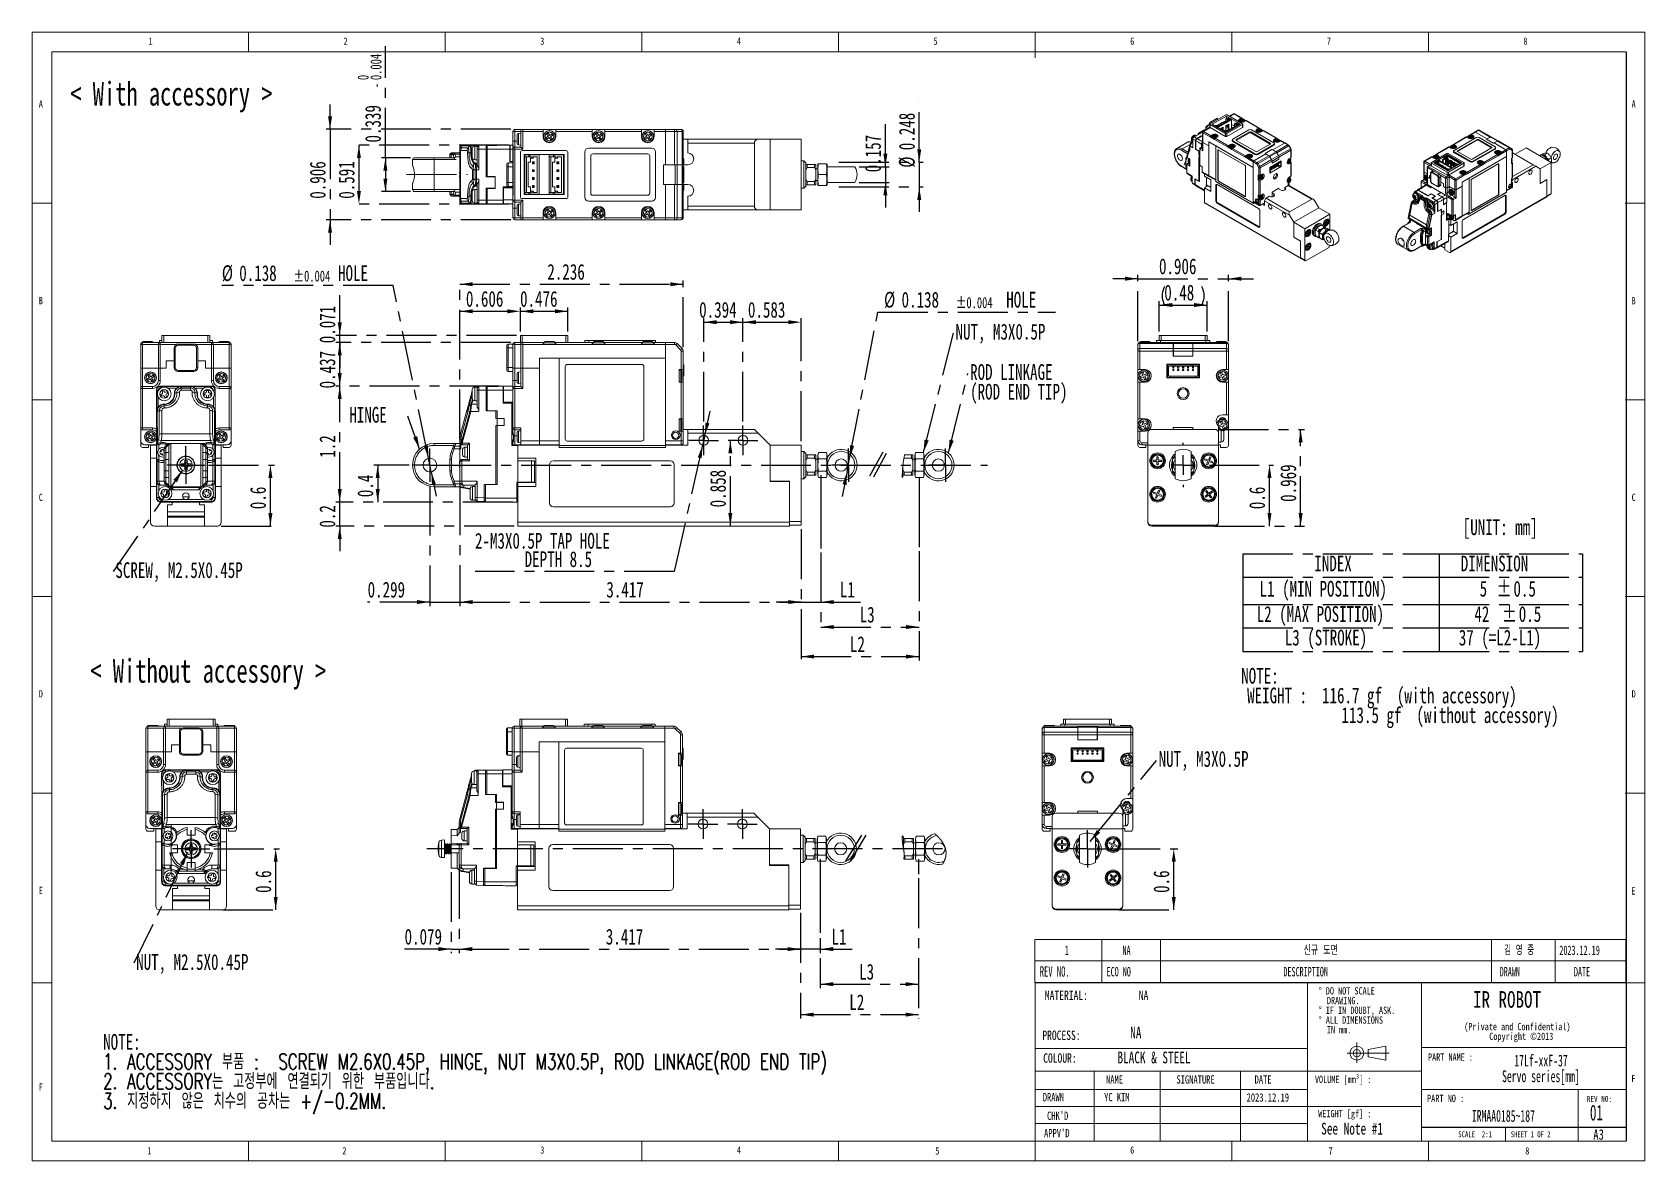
# Model space of a CAD drawing. Header units: inches. Extents: x 0.2 to 16.3, y 0.2 to 11.5.
import ezdxf

# ---------------------------------------------------------------- set-up
doc = ezdxf.new("R2010")
doc.units = ezdxf.units.IN
doc.header["$MEASUREMENT"] = 0
doc.linetypes.add('CENTERX2', pattern=[0.8, 0.5, -0.1, 0.1, -0.1])
for name, color, linetype in [('CENTER_LINE', 7, 'CENTERX2'), ('DIMENSION', 7, 'Continuous'), ('NOTES', 7, 'Continuous')]:
    doc.layers.add(name, color=color, linetype=linetype)
doc.styles.add('SLDTEXTSTYLE0', font='TXT', dxfattribs={"width": 0.7})
doc.styles.add('SLDTEXTSTYLE1', font='TXT', dxfattribs={"width": 0.7, "bigfont": 'bigfont'})
doc.styles.add('SLDTEXTSTYLE2', font='TXT', dxfattribs={"width": 0.75})
doc.styles.add('SLDTEXTSTYLE3', font='TXT', dxfattribs={"width": 0.6875})
doc.styles.add('SLDTEXTSTYLE4', font='TXT', dxfattribs={"width": 0.605})
doc.styles.add('SLDTEXTSTYLE5', font='TXT', dxfattribs={"width": 0.694444})
doc.styles.add('SLDTEXTSTYLE6', font='TXT', dxfattribs={"width": 0.605, "bigfont": 'bigfont'})
doc.styles.add('SLDTEXTSTYLE7', font='TXT', dxfattribs={"width": 0.563, "bigfont": 'bigfont'})
doc.dimstyles.new('SLDDIMSTYLE0', dxfattribs={"dimtxt": 0.15748, "dimasz": 0.13, "dimexe": 0, "dimexo": 0.0625, "dimgap": 0.03937, "dimtad": 1, "dimdec": 3, "dimrnd": 1e-09, "dimzin": 12, "dimdsep": 46, "dimtxsty": 'SLDTEXTSTYLE0', "dimsah": 1, "dimcen": 0.09, "dimadec": 0, "dimazin": 3, "dimtfac": 1, "dimtdec": 3, "dimtofl": 0, "dimtmove": 0, "dimatfit": 3, "dimfxl": 1, "dimfrac": 2, "dimtolj": 1, "dimtzin": 12, "dimarcsym": 0})
doc.dimstyles.new('SLDDIMSTYLE1', dxfattribs={"dimtxt": 0.15748, "dimasz": 0.13, "dimexe": 0, "dimexo": 0.0625, "dimgap": 0.03937, "dimtad": 1, "dimdec": 3, "dimrnd": 1e-09, "dimzin": 12, "dimdsep": 46, "dimtxsty": 'SLDTEXTSTYLE0', "dimsah": 1, "dimcen": 0.09, "dimadec": 0, "dimazin": 3, "dimtfac": 1, "dimtdec": 3, "dimtmove": 0, "dimatfit": 0, "dimfxl": 1, "dimfrac": 2, "dimtolj": 1, "dimtzin": 12, "dimarcsym": 0})
doc.dimstyles.new('SLDDIMSTYLE10', dxfattribs={"dimtxt": 0.15748, "dimasz": 0.13, "dimexe": 0, "dimexo": 0.0625, "dimgap": 0.03937, "dimtad": 1, "dimdec": 3, "dimrnd": 1e-09, "dimdsep": 46, "dimtxsty": 'SLDTEXTSTYLE0', "dimsah": 1, "dimcen": 0.09, "dimadec": 0, "dimazin": 2, "dimtol": 1, "dimtm": 0.003937, "dimtfac": 1, "dimtdec": 3, "dimtofl": 0, "dimtmove": 0, "dimatfit": 3, "dimfxl": 1, "dimfrac": 2, "dimtolj": 1, "dimarcsym": 0})
doc.dimstyles.new('SLDDIMSTYLE2', dxfattribs={"dimtxt": 0.15748, "dimasz": 0.13, "dimexe": 0, "dimexo": 0.0625, "dimgap": 0.03937, "dimtad": 0, "dimtih": 1, "dimtoh": 1, "dimdec": 3, "dimrnd": 1e-09, "dimdsep": 46, "dimtxsty": 'SLDTEXTSTYLE0', "dimsah": 1, "dimcen": 0, "dimadec": 0, "dimazin": 2, "dimtol": 1, "dimtp": 0.003937, "dimtm": 0.003937, "dimtfac": 1, "dimtdec": 3, "dimtmove": 0, "dimatfit": 3, "dimfxl": 1, "dimfrac": 2, "dimtolj": 1, "dimarcsym": 0})
doc.dimstyles.new('SLDDIMSTYLE3', dxfattribs={"dimtxt": 0.15748, "dimasz": 0.13, "dimexe": 0, "dimexo": 0.0625, "dimgap": 0.03937, "dimtad": 1, "dimdec": 1, "dimrnd": 1e-09, "dimdsep": 46, "dimtxsty": 'SLDTEXTSTYLE0', "dimsah": 1, "dimcen": 0.09, "dimadec": 0, "dimazin": 2, "dimtfac": 1, "dimtdec": 1, "dimtofl": 0, "dimtmove": 0, "dimatfit": 3, "dimfxl": 1, "dimfrac": 2, "dimtolj": 1, "dimtzin": 12, "dimarcsym": 0})
doc.dimstyles.new('SLDDIMSTYLE4', dxfattribs={"dimtxt": 0.15748, "dimasz": 0.13, "dimexe": 0, "dimexo": 0.0625, "dimgap": 0.03937, "dimtad": 1, "dimdec": 3, "dimrnd": 1e-09, "dimdsep": 46, "dimtxsty": 'SLDTEXTSTYLE0', "dimsah": 1, "dimcen": 0.09, "dimadec": 0, "dimazin": 2, "dimtfac": 1, "dimtdec": 3, "dimtmove": 0, "dimatfit": 0, "dimfxl": 1, "dimfrac": 2, "dimtolj": 1, "dimtzin": 12, "dimarcsym": 0})
doc.dimstyles.new('SLDDIMSTYLE5', dxfattribs={"dimtxt": 0.15748, "dimasz": 0.13, "dimexe": 0, "dimexo": 0.0625, "dimgap": 0.03937, "dimtad": 1, "dimdec": 1, "dimrnd": 1e-09, "dimdsep": 46, "dimtxsty": 'SLDTEXTSTYLE0', "dimsah": 1, "dimcen": 0.09, "dimadec": 0, "dimazin": 2, "dimtfac": 1, "dimtdec": 1, "dimtmove": 0, "dimatfit": 0, "dimfxl": 1, "dimfrac": 2, "dimtolj": 1, "dimtzin": 12, "dimarcsym": 0})
doc.dimstyles.new('SLDDIMSTYLE6', dxfattribs={"dimtxt": 0.15748, "dimasz": 0.13, "dimexe": 0, "dimexo": 0.0625, "dimgap": 0.03937, "dimtad": 1, "dimdec": 1, "dimrnd": 1e-09, "dimzin": 12, "dimdsep": 46, "dimtxsty": 'SLDTEXTSTYLE0', "dimsah": 1, "dimcen": 0.09, "dimadec": 0, "dimazin": 3, "dimtfac": 1, "dimtdec": 1, "dimtofl": 0, "dimtmove": 0, "dimatfit": 3, "dimfxl": 1, "dimfrac": 2, "dimtolj": 1, "dimtzin": 12, "dimarcsym": 0})
doc.dimstyles.new('SLDDIMSTYLE7', dxfattribs={"dimtxt": 0.15748, "dimasz": 0.13, "dimexe": 0, "dimexo": 0.0625, "dimgap": 0.03937, "dimtad": 1, "dimdec": 3, "dimrnd": 1e-09, "dimdsep": 46, "dimtxsty": 'SLDTEXTSTYLE0', "dimsah": 1, "dimcen": 0.09, "dimadec": 0, "dimazin": 2, "dimtfac": 1, "dimtdec": 3, "dimtofl": 0, "dimtmove": 0, "dimatfit": 3, "dimfxl": 1, "dimfrac": 2, "dimtolj": 1, "dimtzin": 12, "dimarcsym": 0})
doc.dimstyles.new('SLDDIMSTYLE8', dxfattribs={"dimtxt": 0.15748, "dimasz": 0.13, "dimexe": 0, "dimexo": 0.0625, "dimgap": 0.03937, "dimtad": 0, "dimtih": 1, "dimtoh": 1, "dimdec": 3, "dimrnd": 1e-09, "dimzin": 12, "dimdsep": 46, "dimtxsty": 'SLDTEXTSTYLE0', "dimsah": 1, "dimcen": 0, "dimadec": 0, "dimazin": 3, "dimtfac": 1, "dimtdec": 3, "dimtmove": 0, "dimatfit": 3, "dimfxl": 1, "dimfrac": 2, "dimtolj": 1, "dimtzin": 12, "dimarcsym": 0})
doc.dimstyles.new('SLDDIMSTYLE9', dxfattribs={"dimtxt": 0.18, "dimasz": 0.13, "dimexe": 0, "dimexo": 0.0625, "dimgap": 0, "dimtad": 0, "dimtih": 1, "dimtoh": 1, "dimdec": 0, "dimrnd": 1e-09, "dimzin": 0, "dimdsep": 46, "dimtxsty": 'Standard', "dimsah": 1, "dimcen": 0.09, "dimadec": 0, "dimazin": 0, "dimtfac": 0.13, "dimtdec": 0, "dimtofl": 0, "dimtmove": 0, "dimatfit": 3, "dimfxl": 1, "dimfrac": 2, "dimtolj": 1, "dimtzin": 0, "dimarcsym": 0})

msp = doc.modelspace()

# ---------------------------------------------------------------- texts
at = {"color": 7, "linetype": 'Continuous', "lineweight": 0}
for s, insert, char_height, attachment_point, style in [('1', (1.3615, 11.4436), 0.0729, 1, 'SLDTEXTSTYLE2'), ('2', (3.3136, 11.4436), 0.0729, 1, 'SLDTEXTSTYLE2'), ('3', (5.2822, 11.4436), 0.0729, 1, 'SLDTEXTSTYLE2'), ('4', (7.2507, 11.4436), 0.0729, 1, 'SLDTEXTSTYLE2'), ('5', (9.2192, 11.4436), 0.0729, 1, 'SLDTEXTSTYLE2'), ('6', (11.1877, 11.4436), 0.0729, 1, 'SLDTEXTSTYLE2'), ('7', (13.1562, 11.4436), 0.0729, 1, 'SLDTEXTSTYLE2'), ('8', (15.1247, 11.4436), 0.0729, 1, 'SLDTEXTSTYLE2'), ('A', (0.2625, 10.8137), 0.0729, 1, 'SLDTEXTSTYLE2'), ('A', (16.2073, 10.8137), 0.0729, 1, 'SLDTEXTSTYLE2'), ('B', (0.2625, 8.8452), 0.0729, 1, 'SLDTEXTSTYLE2'), ('B', (16.2073, 8.8452), 0.0729, 1, 'SLDTEXTSTYLE2'), ('C', (0.2625, 6.8767), 0.0729, 1, 'SLDTEXTSTYLE2'), ('C', (16.2073, 6.8767), 0.0729, 1, 'SLDTEXTSTYLE2'), ('D', (0.2625, 4.9082), 0.0729, 1, 'SLDTEXTSTYLE2'), ('D', (16.2073, 4.9082), 0.0729, 1, 'SLDTEXTSTYLE2'), ('E', (0.2625, 2.9397), 0.0729, 1, 'SLDTEXTSTYLE2'), ('E', (16.2042, 2.9345), 0.0729, 1, 'SLDTEXTSTYLE2'), ('MATERIAL:', (10.3338, 1.9007), 0.09375, 1, 'SLDTEXTSTYLE2'), ('NA', (11.3214, 1.9007), 0.09375, 2, 'SLDTEXTSTYLE2'), ('PROCESS:', (10.3082, 1.5003), 0.09375, 1, 'SLDTEXTSTYLE2'), ('PART NAME :', (14.1688, 1.2713), 0.072917, 1, 'SLDTEXTSTYLE2'), ('F', (0.2625, 0.9712), 0.0729, 1, 'SLDTEXTSTYLE2'), ('NAME', (10.9459, 1.0522), 0.08333, 1, 'SLDTEXTSTYLE2'), ('SIGNATURE', (11.651, 1.0522), 0.08333, 1, 'SLDTEXTSTYLE2'), ('DATE', (12.4332, 1.0522), 0.08333, 1, 'SLDTEXTSTYLE2'), ('VOLUME [mm³] :', (13.0367, 1.0481), 0.072917, 1, 'SLDTEXTSTYLE2'), ('DRAWN', (10.3125, 0.8753), 0.08333, 1, 'SLDTEXTSTYLE2'), ('2023.12.19', (12.3528, 0.8722), 0.08333, 1, 'SLDTEXTSTYLE2'), ('REV NO:', (15.7582, 0.8455), 0.05906, 1, 'SLDTEXTSTYLE2'), ("CHK'D", (10.3553, 0.6894), 0.08333, 1, 'SLDTEXTSTYLE2'), ('IRMAA0185~187', (14.9236, 0.7051), 0.11811, 2, 'SLDTEXTSTYLE4'), ("APPV'D", (10.3253, 0.5149), 0.08333, 1, 'SLDTEXTSTYLE2'), ('SCALE  2:1', (14.471, 0.4918), 0.05906, 1, 'SLDTEXTSTYLE0'), ('SHEET 1 OF 2', (14.9977, 0.4918), 0.059055, 1, 'SLDTEXTSTYLE3'), ('A3', (15.8233, 0.5121), 0.10417, 1, 'SLDTEXTSTYLE2'), ('1', (1.3495, 0.3344), 0.0729, 1, 'SLDTEXTSTYLE2'), ('2', (3.3016, 0.3344), 0.0729, 1, 'SLDTEXTSTYLE2'), ('3', (5.2822, 0.3413), 0.0729, 1, 'SLDTEXTSTYLE2'), ('4', (7.2507, 0.3413), 0.0729, 1, 'SLDTEXTSTYLE2'), ('5', (9.2367, 0.332), 0.0729, 1, 'SLDTEXTSTYLE2')]:
    msp.add_mtext(s, dxfattribs=dict(at, insert=insert, char_height=char_height, attachment_point=attachment_point, style=style))
at = {"layer": 'CENTER_LINE', "attachment_point": 1}
for s, insert, char_height, style in [('< With accessory >', (0.5771, 10.9985), 0.23622, 'SLDTEXTSTYLE0'), ('[UNIT: mm]', (14.5165, 6.6191), 0.15748, 'SLDTEXTSTYLE0'), ('< Without accessory >', (0.7781, 5.2199), 0.23622, 'SLDTEXTSTYLE0'), ('NA', (11.1877, 1.5398), 0.11811, 'SLDTEXTSTYLE0'), ('BLACK & STEEL', (11.0601, 1.2902), 0.11811, 'SLDTEXTSTYLE0'), ('01', (15.7901, 0.7579), 0.15748, 'SLDTEXTSTYLE4'), ('See Note #1', (13.0997, 0.5775), 0.11811, 'SLDTEXTSTYLE0')]:
    msp.add_mtext(s, dxfattribs=dict(at, insert=insert, char_height=char_height, style=style))
at = {"layer": 'NOTES', "attachment_point": 1}
for s, insert, char_height, style in [('IR ROBOT', (14.6199, 1.8951), 0.16667, 'SLDTEXTSTYLE2'), ('COLOUR:', (10.3168, 1.2721), 0.09375, 'SLDTEXTSTYLE2'), ('F', (16.2042, 1.0567), 0.0729, 'SLDTEXTSTYLE2'), ('YC KIM', (10.9266, 0.8753), 0.08333, 'SLDTEXTSTYLE2'), ('PART NO :', (14.1589, 0.8575), 0.07292, 'SLDTEXTSTYLE5'), ('WEIGHT [gf] :', (13.0699, 0.7055), 0.072917, 'SLDTEXTSTYLE2'), ('6', (11.1877, 0.3413), 0.0729, 'SLDTEXTSTYLE2'), ('7', (13.1737, 0.332), 0.0729, 'SLDTEXTSTYLE2'), ('8', (15.1422, 0.332), 0.0729, 'SLDTEXTSTYLE2')]:
    msp.add_mtext(s, dxfattribs=dict(at, insert=insert, char_height=char_height, style=style))

# ---------------------------------------------------------------- blocks, each defined once
blk = doc.blocks.new('SW_NOTE_0')
at = {"layer": 'CENTER_LINE', "color": 0, "attachment_point": 1}
for s, insert, char_height, style in [('NOTE:', (0, 0.203), 0.1575, 'SLDTEXTSTYLE0'), ('1. ACCESSORY 부품 :  SCREW M2.6X0.45P, HINGE, NUT M3X0.5P, ROD LINKAGE(ROD END TIP)', (0, 0.006), 0.15748, 'SLDTEXTSTYLE1'), ('2. ACCESSORY는 고정부에 연결되기 위한 부품입니다.', (0, -0.191), 0.15748, 'SLDTEXTSTYLE1'), ('3. 지정하지 않은 치수의 공차는 +/-0.2MM.', (0, -0.388), 0.15748, 'SLDTEXTSTYLE1')]:
    blk.add_mtext(s, dxfattribs=dict(at, insert=insert, char_height=char_height, style=style))
blk = doc.blocks.new('SW_NOTE_0_1')
at = {"layer": 'CENTER_LINE', "color": 0, "attachment_point": 1, "style": 'SLDTEXTSTYLE0'}
for s, insert, char_height in [('NOTE:', (0.059, 0.203), 0.1575), ('WEIGHT :  116.7 gf  (with accessory)', (0.118, 0.006), 0.15748), ('113.5 gf  (without accessory)', (1.063, -0.191), 0.15748)]:
    blk.add_mtext(s, dxfattribs=dict(at, insert=insert, char_height=char_height))
blk = doc.blocks.new('SW_NOTE_0_2')
at = {"color": 0, "linetype": 'Continuous', "lineweight": 0, "char_height": 0.07292, "attachment_point": 2, "style": 'SLDTEXTSTYLE2'}
for s, insert in [('(Private and Confidential)', (0.606, 0.094)), ('Copyright ©2013', (0.645, -0.003))]:
    blk.add_mtext(s, dxfattribs=dict(at, insert=insert))
blk = doc.blocks.new('SW_NOTE_0_3')
at = {"color": 0, "linetype": 'Continuous', "lineweight": 0, "char_height": 0.11811, "attachment_point": 2, "style": 'SLDTEXTSTYLE4'}
for s, insert in [('Servo series[mm]', (0.425, -0.005)), ('17Lf-xxF-37', (0.426, 0.152))]:
    blk.add_mtext(s, dxfattribs=dict(at, insert=insert))
blk = doc.blocks.new('SW_NOTE_0_4')
at = {"color": 0, "linetype": 'Continuous', "lineweight": 0, "attachment_point": 1, "style": 'SLDTEXTSTYLE2'}
for s, insert, char_height in [('%%d DO NOT SCALE', (0, 0.094), 0.07292), ('%%d IF IN DOUBT, ASK.', (0, -0.1), 0.07292), ('DRAWING.', (0.082, -0.003), 0.0729), ('%%d ALL DIMENSIONS', (0, -0.198), 0.07292), ('IN mm.', (0.082, -0.295), 0.0729)]:
    blk.add_mtext(s, dxfattribs=dict(at, insert=insert, char_height=char_height))
blk = doc.blocks.new('SW_TABLEANNOTATION_0')
at = {"color": 0, "linetype": 'Continuous', "lineweight": 18}
for p, q in [((0, 0), (0, -0.215)), ((0, 0), (0.669, 0)), ((0.669, 0), (0.669, -0.215)), ((0.669, 0), (1.259, 0)), ((1.259, 0), (1.259, -0.215)), ((1.259, 0), (4.571, 0)), ((4.571, 0), (4.571, -0.215)), ((4.571, 0), (5.208, 0)), ((5.208, 0), (5.208, -0.215)), ((5.208, 0), (5.916, 0)), ((5.916, 0), (5.916, -0.215)), ((0, -0.215), (0, -0.43)), ((0, -0.215), (0.669, -0.215)), ((0.669, -0.215), (0.669, -0.43)), ((0.669, -0.215), (1.259, -0.215)), ((1.259, -0.215), (1.259, -0.43)), ((1.259, -0.215), (4.571, -0.215)), ((4.571, -0.215), (4.571, -0.43)), ((4.571, -0.215), (5.208, -0.215)), ((5.208, -0.215), (5.208, -0.43)), ((5.208, -0.215), (5.916, -0.215)), ((5.916, -0.215), (5.916, -0.43)), ((0, -0.43), (0.669, -0.43)), ((0.669, -0.43), (1.259, -0.43)), ((1.259, -0.43), (4.571, -0.43)), ((4.571, -0.43), (5.208, -0.43)), ((5.208, -0.43), (5.916, -0.43))]:
    blk.add_line(p, q, dxfattribs=at)
at = {"color": 0, "linetype": 'Continuous', "lineweight": 0, "attachment_point": 1}
for s, insert, char_height, style in [('1', (0.3, -0.061), 0.0938, 'SLDTEXTSTYLE4'), ('NA', (0.877, -0.061), 0.0938, 'SLDTEXTSTYLE4'), ('신규 도면', (2.69, -0.061), 0.0938, 'SLDTEXTSTYLE6'), ('김 영 중', (4.699, -0.061), 0.0938, 'SLDTEXTSTYLE7'), ('2023.12.19', (5.25, -0.061), 0.0938, 'SLDTEXTSTYLE4'), ('REV NO.', (0.049, -0.269), 0.1042, 'SLDTEXTSTYLE4'), ('ECO NO', (0.718, -0.276), 0.0938, 'SLDTEXTSTYLE4'), ('DESCRIPTION', (2.488, -0.276), 0.09375, 'SLDTEXTSTYLE4'), ('DRAWN', (4.653, -0.276), 0.0938, 'SLDTEXTSTYLE4'), ('DATE', (5.396, -0.276), 0.0938, 'SLDTEXTSTYLE4')]:
    blk.add_mtext(s, dxfattribs=dict(at, insert=insert, char_height=char_height, style=style))
blk = doc.blocks.new('SW_TABLEANNOTATION_1')
at = {"layer": 'CENTER_LINE', "color": 0}
for p, q in [((0, 0), (0, -0.236)), ((0, 0), (1.964, 0)), ((1.964, 0), (1.964, -0.236)), ((1.964, 0), (3.399, 0)), ((3.399, 0), (3.399, -0.236)), ((0, -0.236), (0, -0.507)), ((0, -0.236), (1.964, -0.236)), ((1.964, -0.236), (1.964, -0.507)), ((1.964, -0.236), (3.399, -0.236)), ((3.399, -0.236), (3.399, -0.507)), ((0, -0.507), (0, -0.743)), ((0, -0.507), (1.964, -0.507)), ((1.964, -0.507), (1.964, -0.743)), ((1.964, -0.507), (3.399, -0.507)), ((3.399, -0.507), (3.399, -0.743)), ((0, -0.743), (0, -0.979)), ((0, -0.743), (1.964, -0.743)), ((1.964, -0.743), (1.964, -0.979)), ((1.964, -0.743), (3.399, -0.743)), ((3.399, -0.743), (3.399, -0.979)), ((0, -0.979), (1.964, -0.979)), ((1.964, -0.979), (3.399, -0.979))]:
    blk.add_line(p, q, dxfattribs=at)
at = {"layer": 'CENTER_LINE', "color": 0, "attachment_point": 1, "style": 'SLDTEXTSTYLE0'}
for s, insert, char_height in [('INDEX', (0.715, -0.019), 0.1575), ('DIMENSION', (2.181, -0.019), 0.1575), ('L1 (MIN POSITION)', (0.167, -0.272), 0.15748), ('5', (2.37, -0.272), 0.157), ('%%p', (2.539, -0.272), 0.1575), ('0.5', (2.708, -0.272), 0.1575), ('L2 (MAX POSITION)', (0.138, -0.525), 0.15748), ('42', (2.317, -0.525), 0.1575), ('%%p', (2.592, -0.525), 0.1575), ('0.5', (2.761, -0.525), 0.1575), ('L3 (STROKE)', (0.419, -0.761), 0.15748), ('37 (=L2-L1)', (2.161, -0.761), 0.15748)]:
    blk.add_mtext(s, dxfattribs=dict(at, insert=insert, char_height=char_height))
blk = doc.blocks.new('_D')
at = {"layer": 'CENTER_LINE'}
for p, q in [((9.075, 6.301), (9.075, 5.501)), ((8.091, 6.288), (8.091, 5.501)), ((8.091, 5.541), (9.075, 5.541))]:
    blk.add_line(p, q, dxfattribs=at)
for points in [[(8.091, 5.541), (8.221, 5.521), (8.221, 5.561)], [(9.075, 5.541), (8.945, 5.561), (8.945, 5.521)]]:
    blk.add_solid(points, dxfattribs=at)
at = {"layer": 'CENTER_LINE', "insert": (8.48, 5.744), "char_height": 0.1575, "attachment_point": 1, "style": 'SLDTEXTSTYLE0'}
blk.add_mtext('L3', dxfattribs=at)
blk = doc.blocks.new('_D_1')
at = {"layer": 'CENTER_LINE'}
for p, q in [((7.894, 6.52), (7.894, 5.751)), ((8.091, 6.288), (8.091, 5.751)), ((7.894, 5.791), (7.644, 5.791)), ((7.894, 5.791), (8.091, 5.791)), ((8.091, 5.791), (8.487, 5.791))]:
    blk.add_line(p, q, dxfattribs=at)
for points in [[(7.894, 5.791), (7.764, 5.811), (7.764, 5.771)], [(8.091, 5.791), (8.221, 5.771), (8.221, 5.811)]]:
    blk.add_solid(points, dxfattribs=at)
at = {"layer": 'CENTER_LINE', "insert": (8.282, 5.994), "char_height": 0.1575, "attachment_point": 1, "style": 'SLDTEXTSTYLE0'}
blk.add_mtext('L1', dxfattribs=at)
blk = doc.blocks.new('_D_2')
at = {"layer": 'CENTER_LINE'}
for p, q in [((7.894, 6.52), (7.894, 5.205)), ((9.075, 6.301), (9.075, 5.205)), ((7.894, 5.245), (9.075, 5.245))]:
    blk.add_line(p, q, dxfattribs=at)
for points in [[(7.894, 5.245), (8.024, 5.225), (8.024, 5.265)], [(9.075, 5.245), (8.945, 5.265), (8.945, 5.225)]]:
    blk.add_solid(points, dxfattribs=at)
at = {"layer": 'CENTER_LINE', "insert": (8.382, 5.448), "char_height": 0.1575, "attachment_point": 1, "style": 'SLDTEXTSTYLE0'}
blk.add_mtext('L2', dxfattribs=at)
blk = doc.blocks.new('_D_3')
at = {"layer": 'CENTER_LINE'}
for p, q in [((3.81, 8.96), (2.095, 8.96)), ((4.164, 7.23), (3.81, 8.96)), ((4.191, 7.095), (4.164, 7.23)), ((4.191, 7.095), (4.241, 6.85))]:
    blk.add_line(p, q, dxfattribs=at)
for points in [[(4.164, 7.23), (4.157, 7.361), (4.118, 7.353)], [(4.191, 7.095), (4.198, 6.964), (4.237, 6.972)]]:
    blk.add_solid(points, dxfattribs=at)
at = {"layer": 'CENTER_LINE', "attachment_point": 1, "style": 'SLDTEXTSTYLE0'}
for s, insert, char_height in [('%%c', (2.095, 9.163), 0.1575), ('0.138', (2.269, 9.163), 0.1575), ('±0.004', (2.813, 9.11), 0.1102), ('HOLE', (3.258, 9.163), 0.1575)]:
    blk.add_mtext(s, dxfattribs=dict(at, insert=insert, char_height=char_height))
blk = doc.blocks.new('_D_4')
at = {"layer": 'CENTER_LINE'}
for p, q in [((3.971, 7.163), (3.615, 7.163)), ((3.655, 7.163), (3.655, 6.792)), ((5.008, 6.792), (3.615, 6.792))]:
    blk.add_line(p, q, dxfattribs=at)
for points in [[(3.655, 7.163), (3.635, 7.033), (3.675, 7.033)], [(3.655, 6.792), (3.675, 6.922), (3.635, 6.922)]]:
    blk.add_solid(points, dxfattribs=at)
at = {"layer": 'CENTER_LINE', "insert": (3.452, 6.841), "char_height": 0.1575, "attachment_point": 1, "rotation": 90, "style": 'SLDTEXTSTYLE0'}
blk.add_mtext('0.4', dxfattribs=at)
blk = doc.blocks.new('_D_5')
at = {"layer": 'CENTER_LINE'}
for p, q in [((4.177, 6.956), (4.177, 5.751)), ((4.477, 6.961), (4.477, 5.751)), ((4.177, 5.791), (3.554, 5.791)), ((4.177, 5.791), (4.477, 5.791)), ((4.477, 5.791), (4.727, 5.791))]:
    blk.add_line(p, q, dxfattribs=at)
for points in [[(4.177, 5.791), (4.047, 5.811), (4.047, 5.771)], [(4.477, 5.791), (4.607, 5.771), (4.607, 5.811)]]:
    blk.add_solid(points, dxfattribs=at)
at = {"layer": 'CENTER_LINE', "insert": (3.554, 5.994), "char_height": 0.1575, "attachment_point": 1, "style": 'SLDTEXTSTYLE0'}
blk.add_mtext('0.299', dxfattribs=at)
blk = doc.blocks.new('_D_6')
at = {"layer": 'CENTER_LINE'}
for p, q in [((4.477, 6.961), (4.477, 5.751)), ((7.894, 6.52), (7.894, 5.751)), ((4.477, 5.791), (7.894, 5.791))]:
    blk.add_line(p, q, dxfattribs=at)
for points in [[(4.477, 5.791), (4.607, 5.771), (4.607, 5.811)], [(7.894, 5.791), (7.764, 5.811), (7.764, 5.771)]]:
    blk.add_solid(points, dxfattribs=at)
at = {"layer": 'CENTER_LINE', "insert": (5.944, 5.994), "char_height": 0.1575, "attachment_point": 1, "style": 'SLDTEXTSTYLE0'}
blk.add_mtext('3.417', dxfattribs=at)
blk = doc.blocks.new('_D_7')
at = {"layer": 'CENTER_LINE'}
for p, q in [((8.379, 7.23), (8.662, 8.694)), ((8.662, 8.694), (10.439, 8.694)), ((8.353, 7.095), (8.379, 7.23)), ((8.353, 7.095), (8.306, 6.849))]:
    blk.add_line(p, q, dxfattribs=at)
for points in [[(8.379, 7.23), (8.424, 7.354), (8.384, 7.362)], [(8.353, 7.095), (8.309, 6.971), (8.348, 6.963)]]:
    blk.add_solid(points, dxfattribs=at)
at = {"layer": 'CENTER_LINE', "attachment_point": 1, "style": 'SLDTEXTSTYLE0'}
for s, insert, char_height in [('%%c', (8.724, 8.897), 0.1575), ('0.138', (8.899, 8.897), 0.1575), ('HOLE', (9.947, 8.897), 0.1575), ('±0.004', (9.443, 8.844), 0.1102)]:
    blk.add_mtext(s, dxfattribs=dict(at, insert=insert, char_height=char_height))
blk = doc.blocks.new('_D_8')
at = {"layer": 'CENTER_LINE'}
for p, q in [((3.275, 6.792), (3.275, 7.042)), ((5.008, 6.792), (3.236, 6.792)), ((3.275, 6.551), (3.275, 6.792)), ((5.02, 6.551), (3.236, 6.551)), ((3.275, 6.551), (3.275, 6.301))]:
    blk.add_line(p, q, dxfattribs=at)
for points in [[(3.275, 6.792), (3.295, 6.922), (3.255, 6.922)], [(3.275, 6.551), (3.255, 6.421), (3.295, 6.421)]]:
    blk.add_solid(points, dxfattribs=at)
at = {"layer": 'CENTER_LINE', "insert": (3.072, 6.536), "char_height": 0.1575, "attachment_point": 1, "rotation": 90, "style": 'SLDTEXTSTYLE0'}
blk.add_mtext('0.2', dxfattribs=at)
blk = doc.blocks.new('_D_9')
at = {"layer": 'CENTER_LINE'}
for p, q in [((4.874, 7.953), (3.236, 7.953)), ((3.275, 6.792), (3.275, 7.953)), ((5.008, 6.792), (3.236, 6.792))]:
    blk.add_line(p, q, dxfattribs=at)
for points in [[(3.275, 7.953), (3.255, 7.823), (3.295, 7.823)], [(3.275, 6.792), (3.295, 6.922), (3.255, 6.922)]]:
    blk.add_solid(points, dxfattribs=at)
at = {"layer": 'CENTER_LINE', "insert": (3.072, 7.236), "char_height": 0.1575, "attachment_point": 1, "rotation": 90, "style": 'SLDTEXTSTYLE0'}
blk.add_mtext('1.2', dxfattribs=at)
blk = doc.blocks.new('_D_10')
at = {"layer": 'CENTER_LINE'}
for p, q in [((5.083, 8.5), (5.083, 8.741)), ((5.559, 8.5), (5.559, 8.741)), ((5.083, 8.702), (5.559, 8.702))]:
    blk.add_line(p, q, dxfattribs=at)
for points in [[(5.083, 8.702), (5.213, 8.682), (5.213, 8.722)], [(5.559, 8.702), (5.429, 8.722), (5.429, 8.682)]]:
    blk.add_solid(points, dxfattribs=at)
at = {"layer": 'CENTER_LINE', "insert": (5.08, 8.905), "char_height": 0.1575, "attachment_point": 1, "style": 'SLDTEXTSTYLE0'}
blk.add_mtext('0.476', dxfattribs=at)
blk = doc.blocks.new('_D_11')
at = {"layer": 'CENTER_LINE'}
for p, q in [((6.918, 7.597), (6.918, 8.632)), ((6.918, 8.593), (7.311, 8.593)), ((7.311, 7.597), (7.311, 8.632))]:
    blk.add_line(p, q, dxfattribs=at)
for points in [[(6.918, 8.593), (7.048, 8.573), (7.048, 8.613)], [(7.311, 8.593), (7.181, 8.613), (7.181, 8.573)]]:
    blk.add_solid(points, dxfattribs=at)
at = {"layer": 'CENTER_LINE', "insert": (6.873, 8.796), "char_height": 0.1575, "attachment_point": 1, "style": 'SLDTEXTSTYLE0'}
blk.add_mtext('0.394', dxfattribs=at)
blk = doc.blocks.new('_D_12')
at = {"layer": 'CENTER_LINE'}
for p, q in [((7.311, 7.597), (7.311, 8.632)), ((7.311, 8.593), (7.894, 8.593)), ((7.894, 7.402), (7.894, 8.632))]:
    blk.add_line(p, q, dxfattribs=at)
for points in [[(7.311, 8.593), (7.441, 8.573), (7.441, 8.613)], [(7.894, 8.593), (7.764, 8.613), (7.764, 8.573)]]:
    blk.add_solid(points, dxfattribs=at)
at = {"layer": 'CENTER_LINE', "insert": (7.361, 8.796), "char_height": 0.1575, "attachment_point": 1, "style": 'SLDTEXTSTYLE0'}
blk.add_mtext('0.583', dxfattribs=at)
blk = doc.blocks.new('_D_13')
at = {"layer": 'CENTER_LINE'}
for p, q in [((4.988, 8.39), (3.236, 8.39)), ((3.275, 7.953), (3.275, 8.39)), ((4.874, 7.953), (3.236, 7.953))]:
    blk.add_line(p, q, dxfattribs=at)
for points in [[(3.275, 8.39), (3.255, 8.26), (3.295, 8.26)], [(3.275, 7.953), (3.295, 8.083), (3.255, 8.083)]]:
    blk.add_solid(points, dxfattribs=at)
at = {"layer": 'CENTER_LINE', "insert": (3.072, 7.93), "char_height": 0.1575, "attachment_point": 1, "rotation": 90, "style": 'SLDTEXTSTYLE0'}
blk.add_mtext('0.437', dxfattribs=at)
blk = doc.blocks.new('_D_14')
at = {"layer": 'CENTER_LINE'}
for p, q in [((3.275, 8.461), (3.275, 8.865)), ((5.044, 8.461), (3.236, 8.461)), ((3.275, 8.39), (3.275, 8.461)), ((4.988, 8.39), (3.236, 8.39)), ((3.275, 8.39), (3.275, 8.14))]:
    blk.add_line(p, q, dxfattribs=at)
for points in [[(3.275, 8.461), (3.295, 8.591), (3.255, 8.591)], [(3.275, 8.39), (3.255, 8.26), (3.295, 8.26)]]:
    blk.add_solid(points, dxfattribs=at)
at = {"layer": 'CENTER_LINE', "insert": (3.072, 8.382), "char_height": 0.1575, "attachment_point": 1, "rotation": 90, "style": 'SLDTEXTSTYLE0'}
blk.add_mtext('0.071', dxfattribs=at)
blk = doc.blocks.new('_D_15')
at = {"layer": 'CENTER_LINE'}
for p, q in [((4.477, 7.418), (4.477, 8.741)), ((5.083, 8.5), (5.083, 8.741)), ((4.477, 8.702), (5.083, 8.702))]:
    blk.add_line(p, q, dxfattribs=at)
for points in [[(4.477, 8.702), (4.607, 8.682), (4.607, 8.722)], [(5.083, 8.702), (4.953, 8.722), (4.953, 8.682)]]:
    blk.add_solid(points, dxfattribs=at)
at = {"layer": 'CENTER_LINE', "insert": (4.538, 8.905), "char_height": 0.1575, "attachment_point": 1, "style": 'SLDTEXTSTYLE0'}
blk.add_mtext('0.606', dxfattribs=at)
blk = doc.blocks.new('_D_16')
at = {"layer": 'CENTER_LINE'}
for p, q in [((4.477, 7.418), (4.477, 9.012)), ((4.477, 8.973), (6.713, 8.973)), ((6.713, 8.342), (6.713, 9.012))]:
    blk.add_line(p, q, dxfattribs=at)
for points in [[(4.477, 8.973), (4.607, 8.953), (4.607, 8.993)], [(6.713, 8.973), (6.583, 8.993), (6.583, 8.953)]]:
    blk.add_solid(points, dxfattribs=at)
at = {"layer": 'CENTER_LINE', "insert": (5.353, 9.176), "char_height": 0.1575, "attachment_point": 1, "style": 'SLDTEXTSTYLE0'}
blk.add_mtext('2.236', dxfattribs=at)
blk = doc.blocks.new('_D_17')
at = {"layer": 'CENTER_LINE'}
blk.add_line((7.185, 6.551), (7.185, 7.41), dxfattribs=at)
for points in [[(7.185, 7.41), (7.165, 7.28), (7.205, 7.28)], [(7.185, 6.551), (7.205, 6.681), (7.165, 6.681)]]:
    blk.add_solid(points, dxfattribs=at)
at = {"layer": 'CENTER_LINE', "insert": (6.982, 6.739), "char_height": 0.1575, "attachment_point": 1, "rotation": 90, "style": 'SLDTEXTSTYLE0'}
blk.add_mtext('0.858', dxfattribs=at)
blk = doc.blocks.new('_D_18')
at = {"layer": 'CENTER_LINE'}
for p, q in [((6.928, 7.458), (6.983, 7.702)), ((6.928, 7.458), (6.907, 7.362)), ((6.907, 7.362), (6.623, 6.096)), ((6.623, 6.096), (4.629, 6.096))]:
    blk.add_line(p, q, dxfattribs=at)
for points in [[(6.928, 7.458), (6.976, 7.58), (6.937, 7.589)], [(6.907, 7.362), (6.859, 7.239), (6.898, 7.231)]]:
    blk.add_solid(points, dxfattribs=at)
at = {"layer": 'CENTER_LINE', "attachment_point": 1, "style": 'SLDTEXTSTYLE0'}
for s, insert, char_height in [('2-M3X0.5P TAP HOLE', (4.629, 6.483), 0.15748), ('DEPTH 8.5', (5.126, 6.299), 0.1575)]:
    blk.add_mtext(s, dxfattribs=dict(at, insert=insert, char_height=char_height))
blk = doc.blocks.new('SW_NOTE_0_5')
at = {"layer": 'CENTER_LINE', "color": 0, "insert": (-0.585, 0.094), "char_height": 0.1575, "attachment_point": 1, "style": 'SLDTEXTSTYLE0'}
blk.add_mtext('HINGE', dxfattribs=at)
blk = doc.blocks.new('SW_CENTERMARKSYMBOL_0')
at = {"layer": 'CENTER_LINE', "color": 0}
for p, q in [((0, 0.098), (0, 0.167)), ((-0.098, 0), (-0.167, 0)), ((0, 0), (-0.098, 0)), ((0, 0), (0, 0.098)), ((0, 0), (0, -0.098)), ((0, 0), (0.098, 0)), ((0.098, 0), (0.167, 0)), ((0, -0.098), (0, -0.167))]:
    blk.add_line(p, q, dxfattribs=at)
blk = doc.blocks.new('SW_CENTERMARKSYMBOL_1')
at = {"layer": 'CENTER_LINE', "color": 0}
for p, q in [((-0.098, 0), (-0.148, 0)), ((0, 0), (-0.098, 0)), ((0, 0.098), (0, 0.148)), ((0, 0), (0, 0.098)), ((0, 0), (0, -0.098)), ((0, 0), (0.098, 0)), ((0.098, 0), (0.148, 0)), ((0, -0.098), (0, -0.148))]:
    blk.add_line(p, q, dxfattribs=at)
blk = doc.blocks.new('SW_CENTERMARKSYMBOL_2')
at = {"layer": 'CENTER_LINE', "color": 0}
for p, q in [((-0.098, 0), (-0.148, 0)), ((0, 0), (-0.098, 0)), ((0, 0.098), (0, 0.148)), ((0, 0), (0, 0.098)), ((0, 0), (0, -0.098)), ((0, 0), (0.098, 0)), ((0.098, 0), (0.148, 0)), ((0, -0.098), (0, -0.148))]:
    blk.add_line(p, q, dxfattribs=at)
blk = doc.blocks.new('SW_CENTERMARKSYMBOL_3')
at = {"layer": 'CENTER_LINE', "color": 0}
for p, q in [((0, 0.098), (0, 0.167)), ((-0.098, 0), (-0.167, 0)), ((0, 0), (-0.098, 0)), ((0, 0), (0, 0.098)), ((0, 0), (0, -0.098)), ((0, 0), (0.098, 0)), ((0.098, 0), (0.167, 0)), ((0, -0.098), (0, -0.167))]:
    blk.add_line(p, q, dxfattribs=at)
blk = doc.blocks.new('_D_19')
at = {"layer": 'CENTER_LINE'}
for p, q in [((11.265, 8.404), (11.265, 9.067)), ((12.171, 8.404), (12.171, 9.067)), ((11.265, 9.028), (11.015, 9.028)), ((11.265, 9.028), (12.171, 9.028)), ((12.171, 9.028), (12.421, 9.028))]:
    blk.add_line(p, q, dxfattribs=at)
for points in [[(11.265, 9.028), (11.135, 9.048), (11.135, 9.008)], [(12.171, 9.028), (12.301, 9.008), (12.301, 9.048)]]:
    blk.add_solid(points, dxfattribs=at)
at = {"layer": 'CENTER_LINE', "insert": (11.476, 9.231), "char_height": 0.1575, "attachment_point": 1, "style": 'SLDTEXTSTYLE0'}
blk.add_mtext('0.906', dxfattribs=at)
blk = doc.blocks.new('_D_20')
at = {"layer": 'CENTER_LINE'}
for p, q in [((11.478, 8.5), (11.478, 8.804)), ((11.478, 8.765), (11.958, 8.765)), ((11.958, 8.5), (11.958, 8.804))]:
    blk.add_line(p, q, dxfattribs=at)
for centre, start, end in [((11.713, 8.857), 153.4349, 206.5651), ((11.723, 8.857), 333.4349, 26.5651)]:
    blk.add_arc(centre, 0.205, start, end, dxfattribs=at)
for points in [[(11.478, 8.765), (11.608, 8.745), (11.608, 8.785)], [(11.958, 8.765), (11.828, 8.785), (11.828, 8.745)]]:
    blk.add_solid(points, dxfattribs=at)
at = {"layer": 'CENTER_LINE', "insert": (11.529, 8.968), "char_height": 0.1575, "attachment_point": 1, "style": 'SLDTEXTSTYLE0'}
blk.add_mtext('0.48', dxfattribs=at)
blk = doc.blocks.new('_D_21')
at = {"layer": 'CENTER_LINE'}
for p, q in [((11.98, 7.163), (12.621, 7.163)), ((12.582, 6.551), (12.582, 7.163)), ((12.031, 6.551), (12.621, 6.551))]:
    blk.add_line(p, q, dxfattribs=at)
for points in [[(12.582, 7.163), (12.562, 7.033), (12.602, 7.033)], [(12.582, 6.551), (12.602, 6.681), (12.562, 6.681)]]:
    blk.add_solid(points, dxfattribs=at)
at = {"layer": 'CENTER_LINE', "insert": (12.379, 6.721), "char_height": 0.1575, "attachment_point": 1, "rotation": 90, "style": 'SLDTEXTSTYLE0'}
blk.add_mtext('0.6', dxfattribs=at)
blk = doc.blocks.new('_D_22')
at = {"layer": 'CENTER_LINE'}
for p, q in [((12.072, 7.52), (12.933, 7.52)), ((12.894, 6.551), (12.894, 7.52)), ((12.031, 6.551), (12.933, 6.551))]:
    blk.add_line(p, q, dxfattribs=at)
for points in [[(12.894, 7.52), (12.874, 7.39), (12.914, 7.39)], [(12.894, 6.551), (12.914, 6.681), (12.874, 6.681)]]:
    blk.add_solid(points, dxfattribs=at)
at = {"layer": 'CENTER_LINE', "insert": (12.691, 6.794), "char_height": 0.1575, "attachment_point": 1, "rotation": 90, "style": 'SLDTEXTSTYLE0'}
blk.add_mtext('0.969', dxfattribs=at)
blk = doc.blocks.new('SW_CENTERMARKSYMBOL_4')
at = {"layer": 'CENTER_LINE', "color": 0}
for p, q in [((0, 0.197), (0, 0.222)), ((-0.197, 0), (-0.222, 0)), ((0, 0), (-0.098, 0)), ((0, 0), (0, 0.098)), ((0, 0), (0, -0.098)), ((0, 0), (0.098, 0)), ((0.197, 0), (0.222, 0)), ((0, -0.197), (0, -0.222))]:
    blk.add_line(p, q, dxfattribs=at)
blk = doc.blocks.new('_D_23')
at = {"layer": 'CENTER_LINE'}
for p, q in [((1.962, 7.163), (2.621, 7.163)), ((2.581, 6.551), (2.581, 7.163)), ((2.089, 6.551), (2.621, 6.551))]:
    blk.add_line(p, q, dxfattribs=at)
for points in [[(2.581, 7.163), (2.561, 7.033), (2.601, 7.033)], [(2.581, 6.551), (2.601, 6.681), (2.561, 6.681)]]:
    blk.add_solid(points, dxfattribs=at)
at = {"layer": 'CENTER_LINE', "insert": (2.378, 6.721), "char_height": 0.1575, "attachment_point": 1, "rotation": 90, "style": 'SLDTEXTSTYLE0'}
blk.add_mtext('0.6', dxfattribs=at)
blk = doc.blocks.new('SW_NOTE_0_6')
at = {"layer": 'CENTER_LINE', "color": 0, "insert": (0.021, 0.094), "char_height": 0.15748, "attachment_point": 1, "style": 'SLDTEXTSTYLE0'}
blk.add_mtext('SCREW, M2.5X0.45P', dxfattribs=at)
blk = doc.blocks.new('SW_CENTERMARKSYMBOL_5')
at = {"layer": 'CENTER_LINE', "color": 0}
for p, q in [((0, 0.098), (0, 0.188)), ((-0.098, 0), (-0.188, 0)), ((0, 0), (-0.098, 0)), ((0, 0), (0, 0.098)), ((0, 0), (0, -0.098)), ((0, 0), (0.098, 0)), ((0.098, 0), (0.188, 0)), ((0, -0.098), (0, -0.188))]:
    blk.add_line(p, q, dxfattribs=at)
blk = doc.blocks.new('_D_24')
at = {"layer": 'CENTER_LINE'}
for p, q in [((4.969, 10.366), (3.428, 10.366)), ((3.467, 10.366), (3.467, 9.776)), ((4.969, 9.776), (3.428, 9.776))]:
    blk.add_line(p, q, dxfattribs=at)
for points in [[(3.467, 10.366), (3.447, 10.236), (3.487, 10.236)], [(3.467, 9.776), (3.487, 9.906), (3.447, 9.906)]]:
    blk.add_solid(points, dxfattribs=at)
at = {"layer": 'CENTER_LINE', "insert": (3.264, 9.829), "char_height": 0.1575, "attachment_point": 1, "rotation": 90, "style": 'SLDTEXTSTYLE0'}
blk.add_mtext('0.591', dxfattribs=at)
blk = doc.blocks.new('_D_25')
at = {"layer": 'CENTER_LINE'}
for p, q in [((3.732, 10.24), (3.732, 11.355)), ((3.984, 10.24), (3.693, 10.24)), ((3.732, 10.24), (3.732, 9.901)), ((3.984, 9.901), (3.693, 9.901))]:
    blk.add_line(p, q, dxfattribs=at)
for points in [[(3.732, 10.24), (3.712, 10.11), (3.752, 10.11)], [(3.732, 9.901), (3.752, 10.031), (3.712, 10.031)]]:
    blk.add_solid(points, dxfattribs=at)
at = {"layer": 'CENTER_LINE', "attachment_point": 1, "rotation": 90, "style": 'SLDTEXTSTYLE0'}
for s, insert, char_height in [('0.004', (3.582, 11.017), 0.1102), ('0', (3.454, 11.017), 0.11), ('-', (3.582, 10.936), 0.11), ('0.339', (3.529, 10.392), 0.1575)]:
    blk.add_mtext(s, dxfattribs=dict(at, insert=insert, char_height=char_height))
blk = doc.blocks.new('_D_26')
at = {"layer": 'CENTER_LINE'}
for p, q in [((3.178, 10.524), (3.178, 10.774)), ((4.988, 10.524), (3.138, 10.524)), ((3.178, 10.524), (3.178, 9.618)), ((4.988, 9.618), (3.138, 9.618)), ((3.178, 9.618), (3.178, 9.368))]:
    blk.add_line(p, q, dxfattribs=at)
for points in [[(3.178, 10.524), (3.198, 10.654), (3.158, 10.654)], [(3.178, 9.618), (3.158, 9.488), (3.198, 9.488)]]:
    blk.add_solid(points, dxfattribs=at)
at = {"layer": 'CENTER_LINE', "insert": (2.975, 9.829), "char_height": 0.1575, "attachment_point": 1, "rotation": 90, "style": 'SLDTEXTSTYLE0'}
blk.add_mtext('0.906', dxfattribs=at)
blk = doc.blocks.new('_D_27')
at = {"layer": 'CENTER_LINE'}
for p, q in [((8.737, 10.15), (8.737, 10.577)), ((8.476, 10.15), (8.776, 10.15)), ((8.737, 10.15), (8.737, 9.992)), ((8.476, 9.992), (8.776, 9.992)), ((8.737, 9.992), (8.737, 9.742))]:
    blk.add_line(p, q, dxfattribs=at)
for points in [[(8.737, 10.15), (8.757, 10.28), (8.717, 10.28)], [(8.737, 9.992), (8.717, 9.862), (8.757, 9.862)]]:
    blk.add_solid(points, dxfattribs=at)
at = {"layer": 'CENTER_LINE', "insert": (8.534, 10.094), "char_height": 0.1575, "attachment_point": 1, "rotation": 90, "style": 'SLDTEXTSTYLE0'}
blk.add_mtext('0.157', dxfattribs=at)
blk = doc.blocks.new('_D_28')
at = {"layer": 'CENTER_LINE'}
for p, q in [((9.076, 10.195), (9.076, 10.797)), ((8.272, 10.195), (9.115, 10.195)), ((9.076, 10.195), (9.076, 9.947)), ((8.272, 9.947), (9.115, 9.947)), ((9.076, 9.947), (9.076, 9.697))]:
    blk.add_line(p, q, dxfattribs=at)
for points in [[(9.076, 10.195), (9.096, 10.325), (9.056, 10.325)], [(9.076, 9.947), (9.056, 9.817), (9.096, 9.817)]]:
    blk.add_solid(points, dxfattribs=at)
at = {"layer": 'CENTER_LINE', "char_height": 0.1575, "attachment_point": 1, "rotation": 90, "style": 'SLDTEXTSTYLE0'}
for s, insert in [('0.248', (8.873, 10.315)), ('%%c', (8.873, 10.14))]:
    blk.add_mtext(s, dxfattribs=dict(at, insert=insert))
blk = doc.blocks.new('_D_29')
at = {"layer": 'CENTER_LINE'}
for p, q in [((8.085, 3.026), (8.085, 1.925)), ((9.069, 3.026), (9.069, 1.925)), ((8.085, 1.965), (9.069, 1.965))]:
    blk.add_line(p, q, dxfattribs=at)
for points in [[(8.085, 1.965), (8.215, 1.945), (8.215, 1.985)], [(9.069, 1.965), (8.939, 1.985), (8.939, 1.945)]]:
    blk.add_solid(points, dxfattribs=at)
at = {"layer": 'CENTER_LINE', "insert": (8.474, 2.168), "char_height": 0.1575, "attachment_point": 1, "style": 'SLDTEXTSTYLE0'}
blk.add_mtext('L3', dxfattribs=at)
blk = doc.blocks.new('_D_30')
at = {"layer": 'CENTER_LINE'}
for p, q in [((8.085, 3.178), (8.085, 2.276)), ((7.888, 2.678), (7.888, 2.276)), ((7.888, 2.316), (7.638, 2.316)), ((8.085, 2.316), (7.888, 2.316)), ((8.085, 2.316), (8.404, 2.316))]:
    blk.add_line(p, q, dxfattribs=at)
for points in [[(7.888, 2.316), (7.758, 2.336), (7.758, 2.296)], [(8.085, 2.316), (8.215, 2.296), (8.215, 2.336)]]:
    blk.add_solid(points, dxfattribs=at)
at = {"layer": 'CENTER_LINE', "insert": (8.198, 2.519), "char_height": 0.1575, "attachment_point": 1, "style": 'SLDTEXTSTYLE0'}
blk.add_mtext('L1', dxfattribs=at)
blk = doc.blocks.new('_D_31')
at = {"layer": 'CENTER_LINE'}
for p, q in [((9.069, 3.026), (9.069, 1.621)), ((7.888, 2.678), (7.888, 1.621)), ((7.888, 1.66), (9.069, 1.66))]:
    blk.add_line(p, q, dxfattribs=at)
for points in [[(7.888, 1.66), (8.018, 1.64), (8.018, 1.68)], [(9.069, 1.66), (8.939, 1.68), (8.939, 1.64)]]:
    blk.add_solid(points, dxfattribs=at)
at = {"layer": 'CENTER_LINE', "insert": (8.376, 1.863), "char_height": 0.1575, "attachment_point": 1, "style": 'SLDTEXTSTYLE0'}
blk.add_mtext('L2', dxfattribs=at)
blk = doc.blocks.new('_D_32')
at = {"layer": 'CENTER_LINE'}
for p, q in [((4.471, 3.119), (4.471, 2.276)), ((7.888, 2.678), (7.888, 2.276)), ((4.471, 2.316), (7.888, 2.316))]:
    blk.add_line(p, q, dxfattribs=at)
for points in [[(4.471, 2.316), (4.601, 2.296), (4.601, 2.336)], [(7.888, 2.316), (7.758, 2.336), (7.758, 2.296)]]:
    blk.add_solid(points, dxfattribs=at)
at = {"layer": 'CENTER_LINE', "insert": (5.938, 2.519), "char_height": 0.1575, "attachment_point": 1, "style": 'SLDTEXTSTYLE0'}
blk.add_mtext('3.417', dxfattribs=at)
blk = doc.blocks.new('_D_33')
at = {"layer": 'CENTER_LINE'}
for p, q in [((4.392, 3.088), (4.392, 2.276)), ((4.471, 3.119), (4.471, 2.276)), ((4.392, 2.316), (3.924, 2.316)), ((4.392, 2.316), (4.471, 2.316)), ((4.471, 2.316), (4.721, 2.316))]:
    blk.add_line(p, q, dxfattribs=at)
for points in [[(4.392, 2.316), (4.262, 2.336), (4.262, 2.296)], [(4.471, 2.316), (4.601, 2.296), (4.601, 2.336)]]:
    blk.add_solid(points, dxfattribs=at)
at = {"layer": 'CENTER_LINE', "insert": (3.924, 2.519), "char_height": 0.1575, "attachment_point": 1, "style": 'SLDTEXTSTYLE0'}
blk.add_mtext('0.079', dxfattribs=at)
blk = doc.blocks.new('SW_CENTERMARKSYMBOL_6')
at = {"layer": 'CENTER_LINE', "color": 0}
for p, q in [((-0.098, 0), (-0.148, 0)), ((0, 0), (-0.098, 0)), ((0, 0.098), (0, 0.148)), ((0, 0), (0, 0.098)), ((0, 0), (0, -0.098)), ((0, 0), (0.098, 0)), ((0.098, 0), (0.148, 0)), ((0, -0.098), (0, -0.148))]:
    blk.add_line(p, q, dxfattribs=at)
blk = doc.blocks.new('SW_CENTERMARKSYMBOL_7')
at = {"layer": 'CENTER_LINE', "color": 0}
for p, q in [((-0.098, 0), (-0.148, 0)), ((0, 0), (-0.098, 0)), ((0, 0.098), (0, 0.148)), ((0, 0), (0, 0.098)), ((0, 0), (0, -0.098)), ((0, 0), (0.098, 0)), ((0.098, 0), (0.148, 0)), ((0, -0.098), (0, -0.148))]:
    blk.add_line(p, q, dxfattribs=at)
blk = doc.blocks.new('_D_34')
at = {"layer": 'CENTER_LINE'}
for p, q in [((2.015, 3.32), (2.673, 3.32)), ((2.634, 2.709), (2.634, 3.32)), ((2.106, 2.709), (2.673, 2.709))]:
    blk.add_line(p, q, dxfattribs=at)
for points in [[(2.634, 3.32), (2.614, 3.19), (2.654, 3.19)], [(2.634, 2.709), (2.654, 2.839), (2.614, 2.839)]]:
    blk.add_solid(points, dxfattribs=at)
at = {"layer": 'CENTER_LINE', "insert": (2.431, 2.879), "char_height": 0.1575, "attachment_point": 1, "rotation": 90, "style": 'SLDTEXTSTYLE0'}
blk.add_mtext('0.6', dxfattribs=at)
blk = doc.blocks.new('SW_NOTE_0_7')
at = {"layer": 'CENTER_LINE', "color": 0, "insert": (0.022, 0.089), "char_height": 0.15748, "attachment_point": 1, "style": 'SLDTEXTSTYLE0'}
blk.add_mtext('NUT, M2.5X0.45P', dxfattribs=at)
blk = doc.blocks.new('SW_CENTERMARKSYMBOL_8')
at = {"layer": 'CENTER_LINE', "color": 0}
for p, q in [((0, 0.098), (0, 0.188)), ((-0.098, 0), (-0.188, 0)), ((0, 0), (-0.098, 0)), ((0, 0), (0, 0.098)), ((0, 0), (0, -0.098)), ((0, 0), (0.098, 0)), ((0.098, 0), (0.188, 0)), ((0, -0.098), (0, -0.188))]:
    blk.add_line(p, q, dxfattribs=at)
blk = doc.blocks.new('_D_35')
at = {"layer": 'CENTER_LINE'}
for p, q in [((10.987, 3.32), (11.664, 3.32)), ((11.624, 2.709), (11.624, 3.32)), ((11.074, 2.709), (11.664, 2.709))]:
    blk.add_line(p, q, dxfattribs=at)
for points in [[(11.624, 3.32), (11.604, 3.19), (11.644, 3.19)], [(11.624, 2.709), (11.644, 2.839), (11.604, 2.839)]]:
    blk.add_solid(points, dxfattribs=at)
at = {"layer": 'CENTER_LINE', "insert": (11.421, 2.879), "char_height": 0.1575, "attachment_point": 1, "rotation": 90, "style": 'SLDTEXTSTYLE0'}
blk.add_mtext('0.6', dxfattribs=at)
blk = doc.blocks.new('SW_NOTE_0_8')
at = {"layer": 'CENTER_LINE', "color": 0, "insert": (0.021, 0.094), "char_height": 0.15748, "attachment_point": 1, "style": 'SLDTEXTSTYLE0'}
blk.add_mtext('NUT, M3X0.5P', dxfattribs=at)
blk = doc.blocks.new('SW_CENTERMARKSYMBOL_9')
at = {"layer": 'CENTER_LINE', "color": 0}
for p, q in [((0, 0.098), (0, 0.187)), ((-0.098, 0), (-0.187, 0)), ((0, 0), (-0.098, 0)), ((0, 0), (0, 0.098)), ((0, 0), (0, -0.098)), ((0, 0), (0.098, 0)), ((0.098, 0), (0.187, 0)), ((0, -0.098), (0, -0.187))]:
    blk.add_line(p, q, dxfattribs=at)
blk = doc.blocks.new('SW_NOTE_0_9')
at = {"layer": 'CENTER_LINE', "color": 0, "insert": (0.02, 0.095), "char_height": 0.15748, "attachment_point": 1, "style": 'SLDTEXTSTYLE0'}
blk.add_mtext('NUT, M3X0.5P', dxfattribs=at)
blk = doc.blocks.new('SW_NOTE_0_10')
at = {"layer": 'CENTER_LINE', "color": 0, "char_height": 0.15748, "attachment_point": 1, "style": 'SLDTEXTSTYLE0'}
for s, insert in [('ROD LINKAGE', (0.024, 0.095)), ('(ROD END TIP)', (0.024, -0.102))]:
    blk.add_mtext(s, dxfattribs=dict(at, insert=insert))
blk = doc.blocks.new('SW_CENTERMARKSYMBOL_10')
at = {"layer": 'CENTER_LINE', "color": 0}
for p, q in [((0, 0.098), (0, 0.167)), ((-0.098, 0), (-0.167, 0)), ((0, 0), (-0.098, 0)), ((0, 0), (0, 0.098)), ((0, 0), (0, -0.098)), ((0, 0), (0.098, 0)), ((0.098, 0), (0.167, 0)), ((0, -0.098), (0, -0.167))]:
    blk.add_line(p, q, dxfattribs=at)

# ---------------------------------------------------------------- dimensions: what is measured, and where the dimension line sits
at = {"layer": 'CENTER_LINE'}
for base, p1, p2, dimstyle, picture, middle in [((3.7321, 9.9015), (4.0238, 10.2401), (4.0238, 9.9015), 'SLDDIMSTYLE10', '_D_25', (3.7321, 10.8736)), ((3.17761, 9.61803), (5.02776, 10.52354), (5.02776, 9.61803), 'SLDDIMSTYLE4', '_D_26', (3.17761, 10.07079)), ((8.73665, 9.99205), (8.43653, 10.14953), (8.43653, 9.99205), 'SLDDIMSTYLE4', '_D_27', (8.73665, 10.33586)), ((3.4669, 9.7755), (5.0081, 10.3661), (5.0081, 9.7755), 'SLDDIMSTYLE7', '_D_24', (3.4669, 10.0708)), ((3.2751, 8.4609), (5.0278, 8.3901), (5.0829, 8.4609), 'SLDDIMSTYLE4', '_D_14', (3.2751, 8.6235)), ((3.2751, 8.3901), (4.9136, 7.9531), (5.0278, 8.3901), 'SLDDIMSTYLE7', '_D_13', (3.2751, 8.1716)), ((3.2751, 7.9531), (5.0474, 6.7919), (4.9136, 7.9531), 'SLDDIMSTYLE6', '_D_9', (3.2751, 7.3725)), ((12.893633, 7.519991), (11.991499, 6.551487), (12.032838, 7.519991), 'SLDDIMSTYLE7', '_D_22', (12.893633, 7.035739)), ((7.1853, 7.4098), (7.7758, 6.5515), (7.1636, 7.4098), 'SLDDIMSTYLE7', '_D_17', (7.1853, 6.9806)), ((2.5814, 7.1625), (2.0499, 6.5515), (1.9229, 7.1625), 'SLDDIMSTYLE3', '_D_23', (2.5814, 6.857)), ((3.6548, 6.7919), (4.01, 7.1625), (5.0474, 6.7919), 'SLDDIMSTYLE3', '_D_4', (3.6548, 6.9772)), ((12.5816, 7.1625), (11.9915, 6.5515), (11.9403, 7.1625), 'SLDDIMSTYLE3', '_D_21', (12.5816, 6.857)), ((3.2751, 6.7919), (5.0593, 6.5515), (5.0474, 6.7919), 'SLDDIMSTYLE5', '_D_8', (3.2751, 6.6717)), ((2.6339, 3.3203), (2.067, 2.7092), (1.9754, 3.3203), 'SLDDIMSTYLE3', '_D_34', (2.6339, 3.0147)), ((11.6242, 3.3203), (11.0342, 2.7092), (10.9475, 3.3203), 'SLDDIMSTYLE3', '_D_35', (11.6242, 3.0147))]:
    dim = msp.add_linear_dim(base=base, p1=p1, p2=p2, angle=90, dimstyle=dimstyle, dxfattribs=at)
    dim.commit()
    dim.dimension.update_dxf_attribs({"geometry": picture, "text_midpoint": middle, "dimtype": 160})
dim = msp.add_linear_dim(base=(9.076, 9.9468), p1=(8.2325, 10.1948), p2=(8.2325, 9.9468), angle=90, text='%%c<>', dimstyle='SLDDIMSTYLE4', dxfattribs=at)
dim.commit()
dim.dimension.update_dxf_attribs({"geometry": '_D_28', "text_midpoint": (9.076, 10.4688), "dimtype": 160})
for base, p1, p2, dimstyle, picture, middle in [((12.17063, 9.02773), (11.26512, 8.36463), (12.17063, 8.36463), 'SLDDIMSTYLE4', '_D_19', (11.71788, 9.02773)), ((6.7128, 8.973), (4.4766, 7.379), (6.7128, 8.3029), 'SLDDIMSTYLE0', '_D_16', (5.5947, 8.973)), ((5.0829, 8.702), (4.4766, 7.379), (5.0829, 8.4609), 'SLDDIMSTYLE7', '_D_15', (4.7797, 8.702)), ((5.5593, 8.702), (5.0829, 8.4609), (5.5593, 8.4609), 'SLDDIMSTYLE7', '_D_10', (5.3211, 8.702)), ((7.3112, 8.5926), (6.9175, 7.5574), (7.3112, 7.5574), 'SLDDIMSTYLE7', '_D_11', (7.1144, 8.5926)), ((7.8939, 8.5926), (7.3112, 7.5574), (7.8939, 7.3625), 'SLDDIMSTYLE7', '_D_12', (7.6026, 8.5926)), ((4.4766, 5.7908), (4.1774, 6.9952), (4.4766, 7.0004), 'SLDDIMSTYLE4', '_D_5', (3.7957, 5.7908)), ((7.8939, 5.7908), (4.4766, 7.0003), (7.8939, 6.5594), 'SLDDIMSTYLE0', '_D_6', (6.1852, 5.7908)), ((4.4706, 2.3156), (4.3919, 3.1278), (4.4706, 3.1581), 'SLDDIMSTYLE4', '_D_33', (4.1659, 2.3156)), ((7.8879, 2.3155), (4.4706, 3.1581), (7.8879, 2.7171), 'SLDDIMSTYLE0', '_D_32', (6.1793, 2.3155))]:
    dim = msp.add_linear_dim(base=base, p1=p1, p2=p2, dimstyle=dimstyle, dxfattribs=at)
    dim.commit()
    dim.dimension.update_dxf_attribs({"geometry": picture, "text_midpoint": middle, "dimtype": 160})
for p1, p2, text, picture, middle in [((4.1636, 7.23), (4.1911, 7.095), '<>HOLE', '_D_3', (2.9214, 9.0715)), ((8.3794, 7.2302), (8.3533, 7.0949), '<> HOLE', '_D_7', (9.5815, 8.8051))]:
    dim = msp.add_diameter_dim_2p(p1=p1, p2=p2, text=text, dimstyle='SLDDIMSTYLE2', dxfattribs=at)
    dim.commit()
    dim.dimension.update_dxf_attribs({"geometry": picture, "text_midpoint": middle, "dimtype": 163})
for base, p1, p2, text, dimstyle, picture, middle in [((11.958, 8.765), (11.4777, 8.4609), (11.958, 8.4609), '(<>)', 'SLDDIMSTYLE7', '_D_20', (11.7179, 8.765)), ((8.0907, 5.7908), (7.8939, 6.5594), (8.0907, 6.3273), 'L1', 'SLDDIMSTYLE1', '_D_1', (8.3843, 5.7908)), ((9.075, 5.2446), (7.8939, 6.5594), (9.075, 6.3405), 'L2', 'SLDDIMSTYLE0', '_D_2', (8.4844, 5.2446)), ((9.075, 5.5408), (8.0907, 6.3273), (9.075, 6.3405), 'L3', 'SLDDIMSTYLE0', '_D', (8.5829, 5.5408)), ((7.8879, 2.3155), (8.0848, 3.2178), (7.8879, 2.7171), 'L1', 'SLDDIMSTYLE1', '_D_30', (8.3009, 2.3155)), ((9.069, 1.6601), (7.8879, 2.7171), (9.069, 3.0652), 'L2', 'SLDDIMSTYLE0', '_D_31', (8.4785, 1.6601)), ((9.069, 1.9645), (8.0848, 3.0652), (9.069, 3.0652), 'L3', 'SLDDIMSTYLE0', '_D_29', (8.5769, 1.9645))]:
    dim = msp.add_linear_dim(base=base, p1=p1, p2=p2, text=text, dimstyle=dimstyle, dxfattribs=at)
    dim.commit()
    dim.dimension.update_dxf_attribs({"geometry": picture, "text_midpoint": middle, "dimtype": 160})
dim = msp.add_diameter_dim_2p(p1=(6.9068, 7.3617), p2=(6.9283, 7.4578), text='2-M3X0.5P TAP HOLE\\PDEPTH 8.5', dimstyle='SLDDIMSTYLE8', override={"dimpost": '<>'}, dxfattribs=at)
dim.commit()
dim.dimension.update_dxf_attribs({"geometry": '_D_18', "text_midpoint": (5.5947, 6.28), "dimtype": 163})

# ---------------------------------------------------------------- linework, layer by layer
at = {"color": 7, "linetype": 'Continuous', "lineweight": 18}
for p, q in [((16.3386, 11.4961), (0.1969, 11.4961)), ((0.1969, 11.4961), (0.1969, 0.1969)), ((2.3622, 11.2992), (2.3622, 11.4961)), ((4.3307, 11.4961), (4.3307, 11.2992)), ((6.2992, 11.2992), (6.2992, 11.4961)), ((8.2677, 11.4961), (8.2677, 11.2992)), ((10.2362, 11.2402), (10.2362, 11.4961)), ((12.2047, 11.4961), (12.2047, 11.2992)), ((14.1732, 11.2992), (14.1732, 11.4961)), ((16.3386, 0.1969), (16.3386, 11.4961)), ((16.1516, 11.2992), (0.3937, 11.2992)), ((0.3937, 11.2992), (0.3937, 0.3937)), ((12.1439, 10.6688), (11.988, 10.5788)), ((12.1509, 10.6568), (12.0089, 10.5748)), ((12.1509, 10.6568), (12.2915, 10.5756)), ((12.1509, 10.6335), (12.1509, 10.6568)), ((12.3124, 10.5796), (12.1579, 10.6688)), ((12.2225, 10.679), (12.1814, 10.6552)), ((12.2998, 10.6367), (12.2275, 10.6785)), ((12.3048, 10.6372), (12.2324, 10.679)), ((5.0081, 10.5039), (5.0278, 10.5039)), ((5.0081, 10.4054), (5.0081, 10.5039)), ((5.0278, 10.5235), (5.0278, 10.5039)), ((5.0278, 10.5235), (5.1065, 10.5235)), ((5.0868, 10.5039), (5.0278, 10.5039)), ((5.0278, 10.5039), (5.0278, 10.4054)), ((5.0868, 10.5039), (5.1065, 10.5039)), ((5.0868, 10.3464), (5.0868, 10.5039)), ((5.1065, 10.5039), (5.1065, 10.5235)), ((5.1065, 10.5235), (5.3112, 10.5235)), ((5.1065, 10.5039), (5.1065, 10.3267)), ((5.3112, 10.5039), (5.1065, 10.5039)), ((5.3112, 10.5235), (5.3112, 10.5039)), ((5.4372, 10.5235), (5.3112, 10.5235)), ((5.3112, 10.5039), (5.3112, 10.4527)), ((5.4372, 10.5235), (5.8033, 10.5235)), ((5.4372, 10.5039), (5.4372, 10.5235)), ((5.4372, 10.4527), (5.4372, 10.5039)), ((5.8033, 10.5039), (5.4372, 10.5039)), ((5.8033, 10.5235), (5.8033, 10.5039)), ((5.9293, 10.5235), (5.8033, 10.5235)), ((5.8033, 10.5039), (5.8033, 10.4527)), ((5.9293, 10.5235), (6.2955, 10.5235)), ((5.9293, 10.5039), (5.9293, 10.5235)), ((5.9293, 10.4527), (5.9293, 10.5039)), ((6.2955, 10.5039), (5.9293, 10.5039)), ((6.2955, 10.5235), (6.2955, 10.5039)), ((6.4215, 10.5235), (6.2955, 10.5235)), ((6.2955, 10.5039), (6.2955, 10.4527)), ((6.4215, 10.5235), (6.5356, 10.5235)), ((6.4215, 10.5039), (6.4215, 10.5235)), ((6.4215, 10.4527), (6.4215, 10.5039)), ((6.5356, 10.5039), (6.4215, 10.5039)), ((6.5356, 10.5235), (6.5356, 10.5039)), ((6.5356, 10.5235), (6.6256, 10.5235)), ((6.5356, 10.5039), (6.5356, 10.1692)), ((6.6256, 10.5039), (6.5356, 10.5039)), ((6.6256, 10.5039), (6.6256, 10.5235)), ((6.6256, 10.5235), (6.6395, 10.5235)), ((6.6535, 10.5039), (6.6256, 10.5039)), ((6.6256, 10.1692), (6.6256, 10.5039)), ((6.6395, 10.5235), (6.6873, 10.5235)), ((6.6535, 10.5039), (6.6535, 10.1692)), ((6.7013, 10.5039), (6.6535, 10.5039)), ((6.6873, 10.5235), (6.6931, 10.5235)), ((6.7013, 10.1692), (6.7013, 10.5039)), ((6.7128, 10.5039), (6.7013, 10.5039)), ((6.7128, 10.5039), (6.7128, 10.1692)), ((11.9166, 10.5122), (11.8829, 10.4928)), ((11.8831, 10.4926), (11.8843, 10.4934)), ((11.9179, 10.5128), (11.8843, 10.4934)), ((11.8843, 10.4934), (11.8912, 10.4956)), ((11.9248, 10.5149), (11.8912, 10.4956)), ((11.9272, 10.5145), (11.8937, 10.4951)), ((11.8937, 10.4951), (11.9024, 10.4903)), ((11.9114, 10.4937), (11.9114, 10.3972)), ((11.974, 10.5355), (11.9163, 10.5022)), ((11.9204, 10.514), (11.9164, 10.5121)), ((11.9248, 10.5149), (11.9179, 10.5128)), ((11.9839, 10.5378), (11.9212, 10.5017)), ((11.9212, 10.5017), (11.9936, 10.4599)), ((11.9289, 10.5169), (11.9222, 10.5147)), ((11.9316, 10.5178), (11.9297, 10.5172)), ((11.9462, 10.5459), (11.9462, 10.5194)), ((11.9852, 10.5741), (11.9511, 10.5544)), ((11.956, 10.5539), (11.9839, 10.5378)), ((11.9794, 10.5756), (11.9794, 10.5707)), ((11.9852, 10.5748), (11.9852, 10.5459)), ((11.988, 10.5708), (12.1425, 10.4816)), ((11.988, 10.5708), (11.988, 10.5419)), ((11.988, 10.5419), (12.1425, 10.4527)), ((12.0477, 10.6297), (11.992, 10.5976)), ((12.0507, 10.6295), (11.995, 10.5973)), ((12.0089, 10.5748), (12.1495, 10.4937)), ((12.0323, 10.5613), (12.0357, 10.5634)), ((12.0416, 10.56), (12.0357, 10.5634)), ((12.0437, 10.5644), (12.0416, 10.56)), ((12.0535, 10.5587), (12.0437, 10.5644)), ((12.0458, 10.5575), (12.0535, 10.5587)), ((12.0625, 10.5479), (12.0458, 10.5575)), ((12.0535, 10.5531), (12.0535, 10.5587)), ((12.069, 10.6256), (12.0605, 10.6304)), ((12.1892, 10.621), (12.0625, 10.5479)), ((12.0632, 10.5523), (12.0688, 10.5587)), ((12.0667, 10.5503), (12.0632, 10.5523)), ((12.0632, 10.5523), (12.0632, 10.5483)), ((12.2024, 10.6206), (12.066, 10.5419)), ((12.0702, 10.5595), (12.0688, 10.5587)), ((12.0688, 10.5587), (12.0702, 10.5579)), ((12.0716, 10.5587), (12.0702, 10.5595)), ((12.0702, 10.5579), (12.0716, 10.5587)), ((12.0702, 10.5579), (12.0702, 10.5523)), ((12.0716, 10.5587), (12.0748, 10.555)), ((12.0966, 10.5748), (12.091, 10.5684)), ((12.0945, 10.5664), (12.091, 10.5684)), ((12.091, 10.5684), (12.091, 10.5644)), ((12.091, 10.529), (12.1189, 10.5451)), ((12.091, 10.5274), (12.091, 10.529)), ((12.098, 10.5756), (12.0966, 10.5748)), ((12.0966, 10.5748), (12.098, 10.574)), ((12.0994, 10.5748), (12.098, 10.5756)), ((12.098, 10.574), (12.0994, 10.5748)), ((12.098, 10.574), (12.098, 10.5684)), ((12.098, 10.533), (12.098, 10.5234)), ((12.1026, 10.5711), (12.0994, 10.5748)), ((12.1029, 10.5206), (12.105, 10.5218)), ((12.105, 10.537), (12.105, 10.5218)), ((12.1119, 10.5411), (12.1119, 10.5154)), ((12.137, 10.607), (12.1175, 10.5957)), ((12.1186, 10.5115), (12.122, 10.5135)), ((12.1189, 10.5845), (12.1245, 10.5909)), ((12.1224, 10.5824), (12.1189, 10.5845)), ((12.1189, 10.5845), (12.1189, 10.5804)), ((12.1189, 10.5451), (12.1189, 10.5117)), ((12.1206, 10.5865), (12.1206, 10.5877)), ((12.1279, 10.5101), (12.122, 10.5135)), ((12.1258, 10.5917), (12.1245, 10.5909)), ((12.1245, 10.5909), (12.1258, 10.5901)), ((12.1272, 10.5909), (12.1258, 10.5917)), ((12.1258, 10.5901), (12.1272, 10.5909)), ((12.1258, 10.5845), (12.1258, 10.5901)), ((12.1272, 10.6013), (12.137, 10.5957)), ((12.1272, 10.5909), (12.1305, 10.5871)), ((12.13, 10.5146), (12.1279, 10.5101)), ((12.1398, 10.5089), (12.13, 10.5146)), ((12.1321, 10.5077), (12.1398, 10.5089)), ((12.1488, 10.4981), (12.1321, 10.5077)), ((12.137, 10.5957), (12.137, 10.607)), ((12.1453, 10.6005), (12.137, 10.5957)), ((12.1398, 10.5033), (12.1398, 10.5089)), ((12.1516, 10.6339), (12.1453, 10.6303)), ((12.1453, 10.6303), (12.1599, 10.6218)), ((12.1453, 10.6303), (12.1453, 10.5957)), ((12.1467, 10.5001), (12.146, 10.4997)), ((12.1467, 10.6005), (12.1523, 10.607)), ((12.1502, 10.5985), (12.1467, 10.6005)), ((12.1467, 10.6005), (12.1467, 10.5965)), ((12.1467, 10.5612), (12.1746, 10.5772)), ((12.1467, 10.5001), (12.1467, 10.5612)), ((12.1467, 10.5539), (12.1537, 10.5499)), ((12.1676, 10.5459), (12.1467, 10.5338)), ((12.1467, 10.5081), (12.1676, 10.5202)), ((12.2755, 10.5712), (12.1488, 10.4981)), ((12.2915, 10.5756), (12.1495, 10.4937)), ((12.1495, 10.5025), (12.1551, 10.5089)), ((12.153, 10.5005), (12.1495, 10.5025)), ((12.1495, 10.5025), (12.1495, 10.4985)), ((12.1516, 10.6339), (12.1606, 10.6287)), ((12.1537, 10.6078), (12.1523, 10.607)), ((12.1523, 10.607), (12.1537, 10.6062)), ((12.1551, 10.607), (12.1537, 10.6078)), ((12.1537, 10.6062), (12.1551, 10.607)), ((12.1537, 10.6062), (12.1537, 10.6005)), ((12.1537, 10.5652), (12.1537, 10.5499)), ((12.1537, 10.5499), (12.1606, 10.5539)), ((12.1551, 10.607), (12.1583, 10.6032)), ((12.1565, 10.5097), (12.1551, 10.5089)), ((12.1551, 10.5089), (12.1565, 10.5081)), ((12.1565, 10.4816), (12.3124, 10.5716)), ((12.1565, 10.4527), (12.3124, 10.5427)), ((12.1579, 10.5089), (12.1565, 10.5097)), ((12.1565, 10.5081), (12.1579, 10.5089)), ((12.1565, 10.5081), (12.1565, 10.5025)), ((12.1579, 10.5089), (12.1611, 10.5052)), ((12.1606, 10.6258), (12.1599, 10.6218)), ((12.1606, 10.6319), (12.1683, 10.6331)), ((12.1704, 10.6262), (12.1606, 10.6319)), ((12.1606, 10.6045), (12.1606, 10.6319)), ((12.1676, 10.5652), (12.1606, 10.5692)), ((12.1606, 10.5692), (12.1606, 10.5539)), ((12.1624, 10.6365), (12.1617, 10.632)), ((12.1624, 10.6365), (12.1687, 10.6401)), ((12.1624, 10.6365), (12.1683, 10.6331)), ((12.1676, 10.5732), (12.1676, 10.5459)), ((12.1676, 10.5459), (12.1676, 10.5202)), ((12.1676, 10.5202), (12.1746, 10.5161)), ((12.1687, 10.6401), (12.2024, 10.6206)), ((12.1725, 10.6307), (12.1704, 10.6262)), ((12.1704, 10.6102), (12.1704, 10.6262)), ((12.1725, 10.6307), (12.1892, 10.621)), ((12.1725, 10.6114), (12.1725, 10.6307)), ((12.1746, 10.5772), (12.1746, 10.5161)), ((12.1773, 10.5178), (12.1746, 10.5161)), ((12.1829, 10.525), (12.1773, 10.5186)), ((12.1808, 10.5166), (12.1773, 10.5186)), ((12.1773, 10.5186), (12.1773, 10.5146)), ((12.1843, 10.5258), (12.1829, 10.525)), ((12.1829, 10.525), (12.1843, 10.5242)), ((12.1857, 10.525), (12.1843, 10.5258)), ((12.1843, 10.5242), (12.1857, 10.525)), ((12.1843, 10.5242), (12.1843, 10.5186)), ((12.1889, 10.5212), (12.1857, 10.525)), ((12.2024, 10.5322), (12.1871, 10.5234)), ((12.2024, 10.6206), (12.2024, 10.5322)), ((12.2316, 10.5571), (12.2024, 10.574)), ((12.2024, 10.5692), (12.2066, 10.5716)), ((12.2052, 10.5346), (12.2108, 10.5411)), ((12.2087, 10.5326), (12.2052, 10.5346)), ((12.2052, 10.5346), (12.2052, 10.5306)), ((12.2121, 10.5419), (12.2108, 10.5411)), ((12.2108, 10.5411), (12.2121, 10.5403)), ((12.2135, 10.5411), (12.2121, 10.5419)), ((12.2121, 10.5403), (12.2135, 10.5411)), ((12.2121, 10.5346), (12.2121, 10.5403)), ((12.2135, 10.5411), (12.2168, 10.5373)), ((12.3743, 10.5174), (12.2142, 10.425)), ((12.2379, 10.5841), (12.2316, 10.5804)), ((12.2316, 10.5804), (12.2462, 10.572)), ((12.2316, 10.5804), (12.2316, 10.5459)), ((12.233, 10.5507), (12.2386, 10.5571)), ((12.2365, 10.5487), (12.233, 10.5507)), ((12.233, 10.5507), (12.233, 10.5467)), ((12.2379, 10.5841), (12.2469, 10.5788)), ((12.24, 10.5579), (12.2386, 10.5571)), ((12.2386, 10.5571), (12.24, 10.5563)), ((12.2414, 10.5571), (12.24, 10.5579)), ((12.24, 10.5563), (12.2414, 10.5571)), ((12.24, 10.5563), (12.24, 10.5507)), ((12.2414, 10.5571), (12.2446, 10.5534)), ((12.2469, 10.576), (12.2462, 10.572)), ((12.2469, 10.5821), (12.2546, 10.5833)), ((12.2567, 10.5764), (12.2469, 10.5821)), ((12.2469, 10.5547), (12.2469, 10.5821)), ((12.2487, 10.5867), (12.248, 10.5822)), ((12.2487, 10.5867), (12.255, 10.5903)), ((12.2487, 10.5867), (12.2546, 10.5833)), ((12.3813, 10.4973), (12.249, 10.4209)), ((12.255, 10.5903), (12.2859, 10.5724)), ((12.2588, 10.5808), (12.2567, 10.5764)), ((12.2567, 10.5604), (12.2567, 10.5764)), ((12.2588, 10.5808), (12.2755, 10.5712)), ((12.2588, 10.5616), (12.2588, 10.5808)), ((12.2756, 10.6132), (12.2733, 10.6094)), ((12.2755, 10.6125), (12.2749, 10.6065)), ((12.2998, 10.6367), (12.2817, 10.6262)), ((12.2865, 10.6209), (12.2849, 10.6167)), ((12.2849, 10.6167), (12.2996, 10.6149)), ((12.3011, 10.6192), (12.2865, 10.6209)), ((12.2865, 10.6165), (12.2865, 10.6209)), ((12.2996, 10.6149), (12.2965, 10.6065)), ((12.2965, 10.6065), (12.3038, 10.6056)), ((12.2996, 10.6088), (12.2986, 10.6062)), ((12.2996, 10.6088), (12.2996, 10.6149)), ((12.3011, 10.613), (12.2996, 10.6132)), ((12.3042, 10.6276), (12.3011, 10.6192)), ((12.3042, 10.6215), (12.3011, 10.613)), ((12.3011, 10.613), (12.3011, 10.6192)), ((12.3068, 10.6327), (12.3026, 10.6302)), ((12.3038, 10.6056), (12.3069, 10.614)), ((12.3115, 10.6267), (12.3042, 10.6276)), ((12.3042, 10.6215), (12.3042, 10.6276)), ((12.3094, 10.6209), (12.3042, 10.6215)), ((12.3122, 10.6296), (12.3068, 10.6327)), ((12.3069, 10.614), (12.3215, 10.6123)), ((12.3084, 10.6183), (12.3115, 10.6267)), ((12.3231, 10.6165), (12.3084, 10.6183)), ((12.3084, 10.6139), (12.3084, 10.6183)), ((12.3124, 10.5427), (12.3124, 10.5716)), ((12.3152, 10.5467), (12.3152, 10.5756)), ((12.3215, 10.6123), (12.3231, 10.6165)), ((12.3263, 10.6005), (12.3444, 10.611)), ((12.3444, 10.611), (12.3296, 10.6195)), ((12.3331, 10.6064), (12.3325, 10.6125)), ((12.3332, 10.6045), (12.3331, 10.6064)), ((12.4738, 10.5362), (12.3444, 10.611)), ((12.4787, 10.5367), (12.3493, 10.6115)), ((12.3813, 10.4892), (12.3813, 10.4973)), ((12.5901, 10.3848), (12.3952, 10.4973)), ((12.3952, 10.4973), (12.3952, 10.4892)), ((12.6249, 10.3888), (12.4021, 10.5174)), ((12.4496, 10.5127), (12.4473, 10.5089)), ((12.4495, 10.512), (12.4489, 10.506)), ((12.4738, 10.5362), (12.4557, 10.5258)), ((12.4605, 10.5205), (12.4589, 10.5163)), ((12.4589, 10.5163), (12.4736, 10.5145)), ((12.4751, 10.5187), (12.4605, 10.5205)), ((12.4605, 10.5161), (12.4605, 10.5205)), ((12.4736, 10.5145), (12.4705, 10.506)), ((12.4705, 10.506), (12.4778, 10.5051)), ((12.4736, 10.5084), (12.4726, 10.5058)), ((12.4736, 10.5084), (12.4736, 10.5145)), ((12.4751, 10.5126), (12.4736, 10.5128)), ((12.4782, 10.5272), (12.4751, 10.5187)), ((12.4782, 10.5211), (12.4751, 10.5126)), ((12.4751, 10.5126), (12.4751, 10.5187)), ((12.4808, 10.5322), (12.4766, 10.5298)), ((12.4778, 10.5051), (12.4809, 10.5136)), ((12.4855, 10.5263), (12.4782, 10.5272)), ((12.4782, 10.5211), (12.4782, 10.5272)), ((12.4834, 10.5204), (12.4782, 10.5211)), ((12.4862, 10.5291), (12.4808, 10.5322)), ((12.4809, 10.5136), (12.4955, 10.5118)), ((12.4824, 10.5178), (12.4855, 10.5263)), ((12.4971, 10.5161), (12.4824, 10.5178)), ((12.4824, 10.5134), (12.4824, 10.5178)), ((12.4955, 10.5118), (12.4971, 10.5161)), ((12.5003, 10.5001), (12.5184, 10.5105)), ((12.5184, 10.5105), (12.5036, 10.5191)), ((12.5071, 10.5059), (12.5065, 10.512)), ((12.5072, 10.5041), (12.5071, 10.5059)), ((12.6478, 10.4358), (12.5184, 10.5105)), ((12.6527, 10.4363), (12.5233, 10.511)), ((14.6371, 10.4969), (14.5967, 10.4736)), ((14.642, 10.4964), (14.6016, 10.4731)), ((14.6689, 10.5152), (14.6371, 10.4969)), ((14.6738, 10.5148), (14.642, 10.4964)), ((14.642, 10.4964), (14.7603, 10.4281)), ((14.7921, 10.4465), (14.6738, 10.5148)), ((14.6836, 10.5157), (14.8016, 10.4477)), ((4.4766, 10.3249), (4.4766, 10.3402)), ((4.4781, 10.3318), (4.4766, 10.3232)), ((4.4891, 10.3545), (4.4884, 10.3538)), ((4.4891, 10.3457), (4.4891, 10.3545)), ((4.4916, 10.3565), (4.5781, 10.358)), ((4.4994, 10.3599), (4.4959, 10.3599)), ((4.559, 10.3382), (4.4966, 10.3382)), ((4.586, 10.3614), (4.4994, 10.3599)), ((4.559, 10.3382), (4.5781, 10.358)), ((4.6675, 10.3629), (4.586, 10.3614)), ((4.6518, 10.3562), (4.6262, 10.3562)), ((4.6499, 10.3627), (4.6498, 10.3626)), ((4.6675, 10.3629), (4.6518, 10.3468)), ((4.6518, 10.3468), (4.6518, 10.3562)), ((4.6518, 10.3267), (4.6518, 10.3468)), ((4.7404, 10.3641), (4.6675, 10.3629)), ((4.6675, 10.3629), (4.6675, 10.3267)), ((4.7404, 10.3641), (4.8309, 10.3657)), ((4.7404, 10.3267), (4.7404, 10.3641)), ((4.7522, 10.3447), (4.7404, 10.3447)), ((4.8309, 10.3657), (4.8309, 10.3633)), ((4.9785, 10.3651), (4.9805, 10.3651)), ((4.9805, 10.3661), (5.0081, 10.3661)), ((4.9805, 10.3267), (4.9805, 10.3661)), ((5.0081, 10.4054), (5.0278, 10.4054)), ((5.0081, 10.3267), (5.0081, 10.4054)), ((5.0278, 10.4054), (5.0278, 10.3464)), ((5.0278, 10.3464), (5.0868, 10.3464)), ((5.0278, 10.3464), (5.0278, 10.3267)), ((5.0514, 10.3882), (5.0514, 10.4684)), ((5.0514, 10.3818), (5.0514, 10.3882)), ((5.0868, 10.4842), (5.064, 10.4822)), ((5.064, 10.3681), (5.0868, 10.3661)), ((5.0868, 10.3464), (5.1065, 10.3267)), ((5.3639, 10.4548), (5.3388, 10.4385)), ((5.3388, 10.4385), (5.347, 10.426)), ((5.347, 10.426), (5.372, 10.4423)), ((5.36, 10.4881), (5.3475, 10.4799)), ((5.3475, 10.4799), (5.3639, 10.4548)), ((5.3764, 10.463), (5.36, 10.4881)), ((5.372, 10.4423), (5.3884, 10.4173)), ((5.4014, 10.4794), (5.3764, 10.463)), ((5.3846, 10.4505), (5.4096, 10.4669)), ((5.4009, 10.4255), (5.3846, 10.4505)), ((5.3884, 10.4173), (5.4009, 10.4255)), ((5.4096, 10.4669), (5.4014, 10.4794)), ((6.3978, 10.3365), (5.7679, 10.3365)), ((5.856, 10.4548), (5.8309, 10.4385)), ((5.8309, 10.4385), (5.8391, 10.426)), ((5.8391, 10.426), (5.8642, 10.4423)), ((5.8521, 10.4881), (5.8396, 10.4799)), ((5.8396, 10.4799), (5.856, 10.4548)), ((5.8685, 10.463), (5.8521, 10.4881)), ((5.8642, 10.4423), (5.8805, 10.4173)), ((5.8936, 10.4794), (5.8685, 10.463)), ((5.8767, 10.4505), (5.9017, 10.4669)), ((5.8931, 10.4255), (5.8767, 10.4505)), ((5.8805, 10.4173), (5.8931, 10.4255)), ((5.9017, 10.4669), (5.8936, 10.4794)), ((6.3481, 10.4548), (6.3231, 10.4385)), ((6.3231, 10.4385), (6.3312, 10.426)), ((6.3312, 10.426), (6.3563, 10.4423)), ((6.3443, 10.4881), (6.3317, 10.4799)), ((6.3317, 10.4799), (6.3481, 10.4548)), ((6.3606, 10.463), (6.3443, 10.4881)), ((6.3563, 10.4423), (6.3727, 10.4173)), ((6.3857, 10.4794), (6.3606, 10.463)), ((6.3688, 10.4505), (6.3939, 10.4669)), ((6.3852, 10.4255), (6.3688, 10.4505)), ((6.3727, 10.4173), (6.3852, 10.4255)), ((6.3939, 10.4669), (6.3857, 10.4794)), ((6.76, 10.4251), (6.7128, 10.4251)), ((6.76, 10.3857), (6.76, 10.4251)), ((6.76, 10.4251), (7.4648, 10.4251)), ((7.4254, 10.3857), (6.76, 10.3857)), ((6.76, 10.3857), (6.76, 10.2873)), ((7.4254, 9.7558), (7.4254, 10.3857)), ((7.4648, 10.4251), (7.5829, 10.4251)), ((7.5829, 10.4251), (7.5829, 9.7165)), ((7.8939, 10.4251), (7.5829, 10.4251)), ((7.8939, 10.4251), (7.8939, 9.7165)), ((11.7599, 10.394), (11.6541, 10.3329)), ((11.786, 10.3573), (11.7559, 10.2458)), ((11.7876, 10.3541), (11.7575, 10.2426)), ((11.7612, 10.3947), (11.7599, 10.394)), ((11.7862, 10.3673), (11.7641, 10.2849)), ((11.7866, 10.3697), (11.7645, 10.2873)), ((11.786, 10.3573), (11.7862, 10.3673)), ((11.7869, 10.3694), (11.7862, 10.3673)), ((11.8159, 10.3372), (11.7876, 10.3541)), ((11.8148, 10.4012), (11.8057, 10.3953)), ((11.8078, 10.3963), (11.8063, 10.3953)), ((11.8143, 10.3983), (11.8078, 10.3963)), ((11.8107, 10.4036), (11.8159, 10.4006)), ((11.8159, 10.3994), (11.8143, 10.3983)), ((11.8159, 10.4256), (11.816, 10.4321)), ((11.8159, 10.4256), (11.8159, 10.3372)), ((11.8412, 10.4105), (11.8159, 10.4256)), ((11.8287, 10.4478), (11.8231, 10.4444)), ((11.9024, 10.4903), (11.8287, 10.4478)), ((11.8544, 10.4334), (11.8287, 10.4478)), ((11.8412, 10.3253), (11.8412, 10.4105)), ((11.8503, 10.4603), (11.8452, 10.4632)), ((11.846, 10.324), (11.846, 10.4084)), ((11.8969, 10.4579), (11.8544, 10.4334)), ((11.8586, 10.4303), (11.9003, 10.4544)), ((11.8667, 10.4713), (11.8661, 10.4694)), ((11.9114, 10.3515), (11.8885, 10.3382)), ((11.8969, 10.4579), (11.9114, 10.4498)), ((11.8969, 10.4579), (11.8969, 10.4524)), ((11.9114, 10.4481), (11.9003, 10.4544)), ((11.9017, 10.3459), (11.9017, 10.3755)), ((11.9031, 10.3755), (11.9031, 10.3467)), ((11.9114, 10.3972), (11.9114, 10.3192)), ((11.9143, 10.4896), (11.9143, 10.3932)), ((11.9866, 10.4479), (11.9143, 10.4896)), ((11.9143, 10.3932), (11.9741, 10.3586)), ((11.9143, 10.3932), (11.9143, 10.3096)), ((11.9741, 10.3988), (12.4195, 10.1417)), ((11.9741, 10.3586), (11.9741, 10.3988)), ((11.9741, 10.3988), (12.0437, 10.3586)), ((11.9741, 10.3988), (11.9741, 10.0613)), ((11.9741, 10.0613), (11.9741, 10.3586)), ((12.0061, 10.4591), (11.9866, 10.4479)), ((11.9866, 10.4479), (12.0312, 10.4221)), ((12.0117, 10.4704), (11.9936, 10.4599)), ((12.0055, 10.4566), (12.0048, 10.4505)), ((12.0164, 10.465), (12.0149, 10.4608)), ((12.0149, 10.4608), (12.0295, 10.459)), ((12.0311, 10.4633), (12.0164, 10.465)), ((12.0164, 10.4606), (12.0164, 10.465)), ((12.0295, 10.459), (12.0265, 10.4506)), ((12.0265, 10.4506), (12.0338, 10.4497)), ((12.0295, 10.4529), (12.0286, 10.4503)), ((12.0295, 10.4529), (12.0295, 10.459)), ((12.0311, 10.4572), (12.0295, 10.4573)), ((12.0342, 10.4717), (12.0311, 10.4633)), ((12.0342, 10.4656), (12.0311, 10.4572)), ((12.0311, 10.4572), (12.0311, 10.4633)), ((12.1606, 10.3474), (12.0312, 10.4221)), ((12.0338, 10.4497), (12.0369, 10.4582)), ((12.0415, 10.4708), (12.0342, 10.4717)), ((12.0342, 10.4656), (12.0342, 10.4717)), ((12.0393, 10.465), (12.0342, 10.4656)), ((12.0369, 10.4582), (12.0515, 10.4564)), ((12.0382, 10.4342), (12.0562, 10.4446)), ((12.0382, 10.4342), (12.1676, 10.3595)), ((12.0384, 10.4624), (12.0415, 10.4708)), ((12.053, 10.4606), (12.0384, 10.4624)), ((12.0384, 10.458), (12.0384, 10.4624)), ((12.0437, 10.3586), (12.0437, 10.0211)), ((12.0437, 10.3586), (12.4195, 10.1417)), ((12.0437, 10.3586), (12.0437, 10.0018)), ((12.0515, 10.4564), (12.053, 10.4606)), ((12.0631, 10.4506), (12.0624, 10.4566)), ((12.1425, 10.4527), (12.1425, 10.4816)), ((12.1565, 10.4816), (12.1565, 10.4527)), ((12.1801, 10.3586), (12.1606, 10.3474)), ((12.1606, 10.3474), (12.2052, 10.3217)), ((12.1857, 10.3699), (12.1676, 10.3595)), ((12.1795, 10.3561), (12.1788, 10.3501)), ((12.1904, 10.3646), (12.1889, 10.3604)), ((12.1889, 10.3604), (12.2035, 10.3586)), ((12.2051, 10.3628), (12.1904, 10.3646)), ((12.1904, 10.3602), (12.1904, 10.3646)), ((12.2035, 10.3586), (12.2005, 10.3501)), ((12.2005, 10.3501), (12.2078, 10.3493)), ((12.2035, 10.3525), (12.2026, 10.3499)), ((12.2035, 10.3525), (12.2035, 10.3586)), ((12.2051, 10.3567), (12.2035, 10.3569)), ((12.2081, 10.3713), (12.2051, 10.3628)), ((12.2081, 10.3652), (12.2051, 10.3567)), ((12.2051, 10.3567), (12.2051, 10.3628)), ((12.2078, 10.3493), (12.2109, 10.3577)), ((12.2155, 10.3704), (12.2081, 10.3713)), ((12.2081, 10.3652), (12.2081, 10.3713)), ((12.2133, 10.3645), (12.2081, 10.3652)), ((12.2085, 10.4169), (12.2085, 10.4089)), ((12.2109, 10.3577), (12.2255, 10.3559)), ((12.2121, 10.3337), (12.2302, 10.3442)), ((12.2121, 10.3337), (12.3416, 10.259)), ((12.2124, 10.3619), (12.2155, 10.3704)), ((12.227, 10.3602), (12.2124, 10.3619)), ((12.2124, 10.3575), (12.2124, 10.3619)), ((12.2142, 10.4089), (12.4369, 10.2803)), ((12.2142, 10.4089), (12.2142, 10.4008)), ((12.2142, 10.4008), (12.4369, 10.2723)), ((12.2255, 10.3559), (12.227, 10.3602)), ((12.2371, 10.3501), (12.2364, 10.3561)), ((12.3813, 10.4892), (12.249, 10.4129)), ((12.249, 10.4129), (12.4439, 10.3004)), ((12.5901, 10.3767), (12.3952, 10.4892)), ((12.4578, 10.3004), (12.5901, 10.3767)), ((12.4648, 10.2803), (12.6249, 10.3727)), ((12.4648, 10.2723), (12.6249, 10.3647)), ((12.7327, 10.3868), (12.6144, 10.3185)), ((12.6236, 10.4123), (12.6213, 10.4085)), ((12.6235, 10.4116), (12.6229, 10.4056)), ((12.6249, 10.3647), (12.6249, 10.3727)), ((12.6478, 10.4358), (12.6297, 10.4254)), ((12.6306, 10.3727), (12.6306, 10.3808)), ((12.6345, 10.42), (12.6329, 10.4158)), ((12.6329, 10.4158), (12.6476, 10.414)), ((12.6491, 10.4183), (12.6345, 10.42)), ((12.6345, 10.4156), (12.6345, 10.42)), ((12.6476, 10.414), (12.6445, 10.4056)), ((12.6445, 10.4056), (12.6518, 10.4047)), ((12.6462, 10.3001), (12.7645, 10.3684)), ((12.6476, 10.4079), (12.6466, 10.4053)), ((12.6476, 10.4079), (12.6476, 10.414)), ((12.6491, 10.4122), (12.6476, 10.4123)), ((12.6522, 10.4267), (12.6491, 10.4183)), ((12.6522, 10.4206), (12.6491, 10.4122)), ((12.6491, 10.4122), (12.6491, 10.4183)), ((12.6548, 10.4318), (12.6506, 10.4294)), ((12.6518, 10.4047), (12.6549, 10.4132)), ((12.6595, 10.4258), (12.6522, 10.4267)), ((12.6522, 10.4206), (12.6522, 10.4267)), ((12.6574, 10.42), (12.6522, 10.4206)), ((12.6602, 10.4287), (12.6548, 10.4318)), ((12.6549, 10.4132), (12.6695, 10.4114)), ((12.7744, 10.358), (12.6561, 10.2897)), ((12.6564, 10.4174), (12.6595, 10.4258)), ((12.6711, 10.4156), (12.6564, 10.4174)), ((12.6564, 10.413), (12.6564, 10.4174)), ((12.6695, 10.4114), (12.6711, 10.4156)), ((12.6743, 10.3996), (12.6924, 10.4101)), ((12.6924, 10.4101), (12.6776, 10.4186)), ((12.6811, 10.4055), (12.6805, 10.4116)), ((12.6811, 10.4036), (12.6811, 10.4055)), ((12.7327, 10.3868), (12.6924, 10.4101)), ((12.7377, 10.3873), (12.6973, 10.4106)), ((12.7645, 10.3684), (12.7327, 10.3868)), ((12.7695, 10.3689), (12.7377, 10.3873)), ((12.7913, 10.3288), (12.7744, 10.358)), ((12.7949, 10.3308), (12.778, 10.3601)), ((14.3782, 10.3474), (14.2487, 10.2727)), ((14.3831, 10.3469), (14.2536, 10.2722)), ((14.3979, 10.3555), (14.3831, 10.3469)), ((14.3831, 10.3469), (14.4012, 10.3365)), ((14.395, 10.3484), (14.3943, 10.3423)), ((14.3943, 10.3423), (14.3943, 10.3405)), ((14.4059, 10.3569), (14.4044, 10.3527)), ((14.4044, 10.3527), (14.419, 10.3509)), ((14.4206, 10.3551), (14.4059, 10.3569)), ((14.4059, 10.3525), (14.4059, 10.3569)), ((14.4207, 10.3686), (14.415, 10.3653)), ((14.419, 10.3509), (14.416, 10.3424)), ((14.416, 10.3424), (14.4233, 10.3415)), ((14.419, 10.3448), (14.4181, 10.3422)), ((14.419, 10.3448), (14.419, 10.3509)), ((14.4206, 10.349), (14.419, 10.3492)), ((14.4236, 10.3636), (14.4206, 10.3551)), ((14.4236, 10.3575), (14.4206, 10.349)), ((14.4206, 10.349), (14.4206, 10.3551)), ((14.4247, 10.3663), (14.4207, 10.3686)), ((14.5522, 10.4479), (14.4227, 10.3731)), ((14.4233, 10.3415), (14.4263, 10.35)), ((14.4309, 10.3627), (14.4236, 10.3636)), ((14.4236, 10.3575), (14.4236, 10.3636)), ((14.4288, 10.3568), (14.4236, 10.3575)), ((14.4263, 10.35), (14.441, 10.3482)), ((14.5571, 10.4474), (14.4276, 10.3726)), ((14.4457, 10.3622), (14.4276, 10.3726)), ((14.4279, 10.3542), (14.4309, 10.3627)), ((14.4425, 10.3525), (14.4279, 10.3542)), ((14.4279, 10.3498), (14.4279, 10.3542)), ((14.6524, 10.4422), (14.4297, 10.3136)), ((14.441, 10.3482), (14.4425, 10.3525)), ((14.4526, 10.3424), (14.4519, 10.3484)), ((14.4542, 10.3453), (14.4527, 10.348)), ((14.6594, 10.4221), (14.4645, 10.3096)), ((14.6594, 10.414), (14.4645, 10.3015)), ((14.5719, 10.4559), (14.5571, 10.4474)), ((14.5571, 10.4474), (14.5752, 10.4369)), ((14.569, 10.4489), (14.5683, 10.4428)), ((14.5683, 10.4428), (14.5683, 10.4409)), ((14.5799, 10.4573), (14.5784, 10.4531)), ((14.5784, 10.4531), (14.593, 10.4513)), ((14.5946, 10.4556), (14.5799, 10.4573)), ((14.5799, 10.4529), (14.5799, 10.4573)), ((14.5947, 10.4691), (14.589, 10.4658)), ((14.593, 10.4513), (14.5899, 10.4429)), ((14.5899, 10.4429), (14.5973, 10.442)), ((14.593, 10.4452), (14.5921, 10.4426)), ((14.593, 10.4452), (14.593, 10.4513)), ((14.5946, 10.4494), (14.593, 10.4496)), ((14.5976, 10.464), (14.5946, 10.4556)), ((14.5976, 10.4579), (14.5946, 10.4494)), ((14.5946, 10.4494), (14.5946, 10.4556)), ((14.5987, 10.4667), (14.5947, 10.4691)), ((14.5973, 10.442), (14.6003, 10.4504)), ((14.6049, 10.4631), (14.5976, 10.464)), ((14.5976, 10.4579), (14.5976, 10.464)), ((14.6028, 10.4573), (14.5976, 10.4579)), ((14.6003, 10.4504), (14.615, 10.4487)), ((14.6197, 10.4626), (14.6016, 10.4731)), ((14.6019, 10.4547), (14.6049, 10.4631)), ((14.6165, 10.4529), (14.6019, 10.4547)), ((14.6019, 10.4503), (14.6019, 10.4547)), ((14.6107, 10.2252), (14.8055, 10.3377)), ((14.615, 10.4487), (14.6165, 10.4529)), ((14.6176, 10.2051), (14.8403, 10.3337)), ((14.6266, 10.4429), (14.6259, 10.4489)), ((14.6282, 10.4458), (14.6267, 10.4484)), ((14.6594, 10.414), (14.6594, 10.4221)), ((14.8055, 10.3457), (14.6733, 10.4221)), ((14.6733, 10.4221), (14.6733, 10.414)), ((14.8055, 10.3377), (14.6733, 10.414)), ((14.8403, 10.3497), (14.6803, 10.4422)), ((14.7603, 10.4281), (14.7533, 10.4241)), ((14.7533, 10.4241), (14.8229, 10.3839)), ((14.7536, 10.4239), (14.7883, 10.4436)), ((14.8226, 10.3841), (14.7536, 10.4239)), ((14.7603, 10.4281), (14.7921, 10.4465)), ((14.7603, 10.4277), (14.7603, 10.4281)), ((14.7883, 10.4436), (14.7948, 10.4471)), ((14.8016, 10.4477), (14.8709, 10.4076)), ((14.8226, 10.3841), (14.8344, 10.3905)), ((14.8229, 10.3839), (14.8299, 10.3879)), ((14.8299, 10.3879), (14.8617, 10.4063)), ((14.8299, 10.3879), (14.9482, 10.3196)), ((14.8403, 10.3256), (14.8403, 10.3337)), ((14.8461, 10.3337), (14.8461, 10.3417)), ((14.98, 10.338), (14.8617, 10.4063)), ((14.8716, 10.4073), (14.8709, 10.4076)), ((14.8716, 10.4073), (14.9899, 10.3389)), ((14.9482, 10.3196), (14.98, 10.338)), ((14.9899, 10.3389), (15.0068, 10.3292)), ((15.15, 10.338), (15.0401, 10.2745)), ((15.15, 10.338), (15.4006, 10.1934)), ((4.0041, 10.2204), (4.0041, 10.1595)), ((4.2207, 10.2401), (4.2207, 10.2204)), ((4.2207, 10.2401), (4.4164, 10.2401)), ((4.2207, 9.9212), (4.2207, 10.2204)), ((4.4236, 10.2204), (4.2207, 10.2204)), ((4.39, 10.2716), (4.3781, 10.2716)), ((4.3781, 10.2716), (4.3781, 10.2401)), ((4.39, 10.2401), (4.39, 10.2716)), ((4.39, 10.2716), (4.4053, 10.2716)), ((4.4048, 10.2873), (4.4201, 10.2873)), ((4.4114, 10.2647), (4.4236, 10.2311)), ((4.4203, 10.2871), (4.4174, 10.2871)), ((4.4207, 10.2868), (4.4201, 10.2873)), ((4.4766, 10.2873), (4.4201, 10.2873)), ((4.4236, 10.2311), (4.4236, 10.2204)), ((4.4363, 10.248), (4.4262, 10.2758)), ((4.4766, 10.2758), (4.4262, 10.2758)), ((4.4766, 10.248), (4.4363, 10.248)), ((4.4766, 10.3179), (4.4766, 10.3232)), ((4.4766, 9.8237), (4.4766, 10.3179)), ((4.4768, 10.3216), (4.4767, 10.3157)), ((4.4854, 9.8312), (4.4854, 10.3104)), ((4.4854, 10.3104), (4.5481, 10.3104)), ((4.5874, 10.2873), (4.569, 10.2873)), ((4.6006, 10.244), (4.6006, 10.3306)), ((4.6281, 10.1818), (4.6082, 10.1612)), ((4.6262, 10.2184), (4.6518, 10.2184)), ((4.6313, 10.1855), (4.6278, 10.1864)), ((4.638, 10.1844), (4.634, 10.1842)), ((4.6362, 10.1853), (4.6344, 10.1851)), ((4.6518, 10.1856), (4.6361, 10.1853)), ((4.6365, 10.1853), (4.6362, 10.1853)), ((4.6375, 10.184), (4.6365, 10.1853)), ((4.6675, 10.3267), (4.6518, 10.3267)), ((4.6518, 10.3267), (4.6518, 10.322)), ((4.6518, 10.2526), (4.6518, 10.322)), ((4.6518, 10.2526), (4.6518, 10.1615)), ((4.6675, 10.3267), (4.6675, 10.1182)), ((4.7404, 10.3267), (4.6675, 10.3267)), ((4.7404, 10.0491), (4.7404, 10.3267)), ((4.7404, 10.3267), (4.7522, 10.3267)), ((4.7522, 10.0511), (4.7522, 10.3267)), ((4.949, 10.1495), (4.949, 10.1771)), ((4.9608, 10.1889), (4.9608, 10.1495)), ((4.9608, 10.1889), (5.0081, 10.1889)), ((4.9805, 10.3267), (4.9785, 10.3267)), ((4.9785, 10.2027), (4.9785, 10.3267)), ((4.9785, 10.248), (4.9805, 10.248)), ((4.9785, 10.2079), (4.9805, 10.2079)), ((4.9805, 10.2027), (4.9785, 10.2027)), ((4.9805, 10.3267), (5.0081, 10.3267)), ((4.9805, 10.2027), (4.9805, 10.3267)), ((4.9805, 10.2027), (5.0081, 10.2027)), ((5.0081, 10.3267), (5.0278, 10.3267)), ((5.0081, 10.1667), (5.0081, 10.3267)), ((5.0278, 10.3267), (5.0278, 9.8149)), ((5.1065, 10.3267), (5.0278, 10.3267)), ((5.0829, 10.2913), (5.0829, 9.8503)), ((5.5396, 10.3109), (5.1026, 10.3109)), ((5.1222, 10.2716), (5.5199, 10.2716)), ((5.1222, 10.2716), (5.1222, 9.87)), ((5.1281, 10.2676), (5.1222, 10.2676)), ((5.1281, 10.2283), (5.1222, 10.2283)), ((5.1262, 10.1771), (5.1262, 10.1495)), ((5.1281, 10.2676), (5.1281, 10.2499)), ((5.1281, 10.2676), (5.1695, 10.2676)), ((5.1281, 10.2499), (5.1695, 10.2499)), ((5.1281, 10.2499), (5.1281, 9.8917)), ((5.1419, 10.2716), (5.1419, 10.2676)), ((5.1439, 10.2499), (5.1439, 9.8917)), ((5.1596, 10.1948), (5.1596, 9.9468)), ((5.1852, 10.1948), (5.1596, 10.1948)), ((5.1695, 10.2676), (5.1695, 10.2499)), ((5.1764, 10.2676), (5.1695, 10.2676)), ((5.1764, 10.2499), (5.1695, 10.2499)), ((5.1764, 10.2499), (5.1764, 10.2676)), ((5.1764, 10.2676), (5.2719, 10.2676)), ((5.1764, 10.2499), (5.1931, 10.2499)), ((5.1852, 10.2361), (5.1931, 10.2499)), ((5.2129, 10.2361), (5.1852, 10.2361)), ((5.1852, 10.2361), (5.1852, 10.1948)), ((5.203, 10.1791), (5.203, 10.1987)), ((5.203, 10.1987), (5.2108, 10.1909)), ((5.203, 10.1987), (5.2226, 10.1987)), ((5.203, 10.1791), (5.2108, 10.1869)), ((5.2226, 10.1791), (5.203, 10.1791)), ((5.2049, 10.2499), (5.2522, 10.2499)), ((5.2049, 10.2499), (5.2129, 10.2361)), ((5.2108, 10.1909), (5.2108, 10.1869)), ((5.2148, 10.1909), (5.2108, 10.1909)), ((5.2108, 10.1869), (5.2148, 10.1869)), ((5.2148, 10.1909), (5.2226, 10.1987)), ((5.2148, 10.1869), (5.2148, 10.1909)), ((5.2148, 10.1869), (5.2226, 10.1791)), ((5.2226, 10.1987), (5.2226, 10.1791)), ((5.2522, 10.2499), (5.2522, 9.8917)), ((5.2719, 10.2676), (5.2719, 9.8739)), ((5.3722, 10.2676), (5.3722, 10.2499)), ((5.3722, 10.2676), (5.4136, 10.2676)), ((5.3722, 10.2499), (5.4136, 10.2499)), ((5.3722, 10.2499), (5.3722, 9.8917)), ((5.388, 10.2499), (5.388, 9.8917)), ((5.4037, 10.1948), (5.4037, 9.9468)), ((5.4292, 10.1948), (5.4037, 10.1948)), ((5.4136, 10.2676), (5.4136, 10.2499)), ((5.4205, 10.2676), (5.4136, 10.2676)), ((5.4205, 10.2499), (5.4136, 10.2499)), ((5.4205, 10.2499), (5.4205, 10.2676)), ((5.4205, 10.2676), (5.5159, 10.2676)), ((5.4205, 10.2499), (5.4372, 10.2499)), ((5.4292, 10.2361), (5.4372, 10.2499)), ((5.457, 10.2361), (5.4292, 10.2361)), ((5.4292, 10.2361), (5.4292, 10.1948)), ((5.447, 10.1987), (5.4549, 10.1909)), ((5.447, 10.1987), (5.4667, 10.1987)), ((5.447, 10.1791), (5.447, 10.1987)), ((5.447, 10.1791), (5.4549, 10.1869)), ((5.4667, 10.1791), (5.447, 10.1791)), ((5.449, 10.2499), (5.4963, 10.2499)), ((5.449, 10.2499), (5.457, 10.2361)), ((5.4589, 10.1909), (5.4549, 10.1909)), ((5.4549, 10.1909), (5.4549, 10.1869)), ((5.4549, 10.1869), (5.4589, 10.1869)), ((5.4589, 10.1909), (5.4667, 10.1987)), ((5.4589, 10.1869), (5.4589, 10.1909)), ((5.4589, 10.1869), (5.4667, 10.1791)), ((5.4667, 10.1987), (5.4667, 10.1791)), ((5.4963, 10.2499), (5.4963, 9.8917)), ((5.5159, 10.2676), (5.5159, 9.8739)), ((5.5199, 10.2716), (5.5199, 9.87)), ((5.5593, 9.8503), (5.5593, 10.2913)), ((5.7285, 10.2972), (5.7285, 9.8444)), ((5.7876, 10.2578), (5.7876, 9.8838)), ((6.3585, 10.2775), (5.8073, 10.2775)), ((6.3781, 9.8838), (6.3781, 10.2578)), ((6.4372, 9.8444), (6.4372, 10.2972)), ((6.7187, 10.2283), (6.7128, 10.2283)), ((6.7187, 10.2283), (6.7187, 10.1692)), ((7.9215, 10.2078), (7.8939, 10.2078)), ((7.9411, 10.1881), (7.9215, 10.2078)), ((7.9215, 10.2078), (7.9215, 9.9338)), ((7.9411, 10.1881), (7.9411, 9.9535)), ((7.9411, 10.1729), (7.953, 10.1729)), ((7.953, 10.1729), (7.953, 10.1406)), ((7.953, 10.1729), (8.0278, 10.1729)), ((8.0278, 10.1406), (8.0278, 10.1729)), ((8.0278, 10.1729), (8.0396, 10.1729)), ((8.0396, 10.1729), (8.0396, 10.1165)), ((8.0619, 10.1791), (8.0593, 10.1692)), ((8.1466, 10.1791), (8.0664, 10.1791)), ((8.1537, 10.1692), (8.1511, 10.1791)), ((11.7435, 10.2166), (11.7435, 10.1701)), ((11.7435, 10.1701), (11.7435, 10.17)), ((11.7458, 10.1669), (11.7458, 10.2134)), ((11.7533, 10.2565), (11.7479, 10.2425)), ((11.7497, 10.2365), (11.7551, 10.2505)), ((11.7535, 10.1741), (11.7535, 10.0923)), ((11.7588, 10.2616), (11.7557, 10.2461)), ((11.7557, 10.2461), (11.7558, 10.2464)), ((11.7589, 10.2627), (11.756, 10.2481)), ((11.7563, 10.1712), (11.7563, 10.0883)), ((11.7836, 10.1548), (11.7563, 10.1712)), ((11.7575, 10.2426), (11.7836, 10.227)), ((11.7577, 10.2402), (11.7809, 10.2262)), ((11.7589, 10.2629), (11.7589, 10.2627)), ((11.7747, 10.1867), (11.7751, 10.1902)), ((11.7751, 10.2297), (11.7751, 10.2275)), ((11.7751, 10.1914), (11.7751, 10.1902)), ((11.7753, 10.191), (11.7809, 10.1878)), ((11.7763, 10.1842), (11.7766, 10.1843)), ((11.7765, 10.1903), (11.7764, 10.1876)), ((11.7766, 10.1843), (11.7767, 10.1902)), ((11.7809, 10.2264), (11.7809, 10.1634)), ((11.7836, 10.227), (11.7836, 10.1548)), ((11.8412, 10.3253), (11.846, 10.328)), ((11.8754, 10.3048), (11.8412, 10.3253)), ((11.846, 10.324), (11.8804, 10.3037)), ((11.8769, 10.3057), (11.8754, 10.3048)), ((11.8754, 10.2732), (11.8754, 10.3048)), ((11.8795, 10.2755), (11.8754, 10.2732)), ((11.8754, 10.2732), (11.8795, 10.2707)), ((11.8795, 10.2427), (11.8754, 10.2452)), ((11.8754, 10.0043), (11.8754, 10.2452)), ((11.8795, 10.2755), (11.8795, 10.3042)), ((11.8804, 10.275), (11.8795, 10.2755)), ((11.8795, 10.2427), (11.8795, 10.2707)), ((11.8835, 10.2683), (11.8795, 10.2707)), ((11.8795, 10.2427), (11.8835, 10.2404)), ((11.8795, 10.0066), (11.8795, 10.2427)), ((11.8804, 10.3037), (11.8804, 10.2715)), ((11.8804, 10.2715), (11.8835, 10.2697)), ((11.8804, 10.2422), (11.8804, 10.0015)), ((11.8835, 10.3297), (11.8835, 10.1682)), ((11.9143, 10.3096), (11.8864, 10.3257)), ((11.8864, 10.3257), (11.8864, 10.1641)), ((12.0688, 10.3152), (12.0646, 10.3128)), ((12.0646, 10.3128), (12.0646, 10.0155)), ((12.0688, 10.3152), (12.0688, 10.0179)), ((12.0716, 10.3169), (12.336, 10.1642)), ((12.3346, 10.247), (12.2052, 10.3217)), ((12.3541, 10.2582), (12.3346, 10.247)), ((12.3346, 10.247), (12.3792, 10.2212)), ((12.3597, 10.2695), (12.3416, 10.259)), ((12.3535, 10.2557), (12.3528, 10.2496)), ((12.3644, 10.2641), (12.3629, 10.2599)), ((12.3629, 10.2599), (12.3775, 10.2582)), ((12.3791, 10.2624), (12.3644, 10.2641)), ((12.3644, 10.2597), (12.3644, 10.2641)), ((12.3775, 10.2582), (12.3745, 10.2497)), ((12.3745, 10.2497), (12.3818, 10.2488)), ((12.3775, 10.252), (12.3766, 10.2494)), ((12.3775, 10.252), (12.3775, 10.2582)), ((12.3791, 10.2563), (12.3775, 10.2565)), ((12.3821, 10.2708), (12.3791, 10.2624)), ((12.3821, 10.2647), (12.3791, 10.2563)), ((12.3791, 10.2563), (12.3791, 10.2624)), ((12.4195, 10.1979), (12.3792, 10.2212)), ((12.3818, 10.2488), (12.3849, 10.2573)), ((12.3895, 10.2699), (12.3821, 10.2708)), ((12.3821, 10.2647), (12.3821, 10.2708)), ((12.3873, 10.2641), (12.3821, 10.2647)), ((12.3849, 10.2573), (12.3995, 10.2555)), ((12.3861, 10.2333), (12.4042, 10.2437)), ((12.3861, 10.2333), (12.4265, 10.21)), ((12.3864, 10.2615), (12.3895, 10.2699)), ((12.401, 10.2597), (12.3864, 10.2615)), ((12.3864, 10.2571), (12.3864, 10.2615)), ((12.3995, 10.2555), (12.401, 10.2597)), ((12.4111, 10.2497), (12.4104, 10.2557)), ((12.4195, 10.1417), (12.4195, 10.1979)), ((12.4195, 10.1979), (12.4195, 9.8041)), ((12.4514, 10.1796), (12.4195, 10.1979)), ((12.5448, 10.2783), (12.4265, 10.21)), ((12.4265, 10.21), (12.4583, 10.1916)), ((12.4369, 10.2723), (12.4369, 10.2803)), ((12.4732, 10.1451), (12.4563, 10.1744)), ((12.4583, 10.1916), (12.5766, 10.2599)), ((12.4648, 10.2803), (12.4648, 10.2723)), ((12.5865, 10.2495), (12.4682, 10.1812)), ((12.4682, 10.1812), (12.4851, 10.152)), ((12.4851, 10.152), (12.6034, 10.2203)), ((12.6075, 10.2066), (12.4891, 10.1383)), ((12.6075, 10.3225), (12.5379, 10.2823)), ((12.5379, 10.2823), (12.5448, 10.2783)), ((12.5382, 10.2825), (12.6071, 10.3223)), ((12.5382, 10.2825), (12.5497, 10.2755)), ((12.5382, 10.2821), (12.5382, 10.2825)), ((12.5448, 10.2783), (12.5766, 10.2599)), ((12.7, 10.2072), (12.5845, 10.1405)), ((12.6555, 10.2905), (12.5861, 10.2505)), ((12.6036, 10.2204), (12.5861, 10.2505)), ((12.5865, 10.2495), (12.6034, 10.2203)), ((12.6727, 10.2603), (12.6036, 10.2204)), ((12.6071, 10.3223), (12.6425, 10.3016)), ((12.6144, 10.3185), (12.6075, 10.3225)), ((12.6075, 10.3221), (12.6075, 10.3225)), ((12.6075, 10.1859), (12.6771, 10.2261)), ((12.6075, 10.2066), (12.6075, 10.1859)), ((12.6078, 10.1861), (12.6075, 10.1862)), ((12.6768, 10.2466), (12.6078, 10.2067)), ((12.6768, 10.2259), (12.6078, 10.1861)), ((12.6078, 10.1861), (12.6078, 10.2067)), ((12.6144, 10.3181), (12.6144, 10.3185)), ((12.6144, 10.3185), (12.6462, 10.3001)), ((12.6722, 10.1855), (12.6165, 10.1533)), ((12.6722, 10.1807), (12.6165, 10.1485)), ((12.6425, 10.3016), (12.6488, 10.2977)), ((12.6727, 10.2603), (12.6555, 10.2905)), ((12.673, 10.2604), (12.6561, 10.2897)), ((12.6819, 10.1606), (12.6596, 10.1734)), ((12.6687, 10.1698), (12.661, 10.1742)), ((12.6687, 10.1746), (12.6652, 10.1766)), ((12.6673, 10.1883), (12.6722, 10.1855)), ((12.6687, 10.1746), (12.6729, 10.177)), ((12.6687, 10.1698), (12.6687, 10.1746)), ((12.6729, 10.1722), (12.6687, 10.1698)), ((12.6729, 10.177), (12.6694, 10.179)), ((12.6701, 10.1899), (12.6791, 10.1847)), ((12.6722, 10.1807), (12.6722, 10.1855)), ((12.6729, 10.177), (12.6729, 10.1722)), ((12.673, 10.2604), (12.7913, 10.3288)), ((12.6791, 10.1895), (12.6743, 10.1923)), ((12.6768, 10.2259), (12.6768, 10.2466)), ((12.6768, 10.2262), (12.6771, 10.2261)), ((12.7954, 10.315), (12.6771, 10.2467)), ((12.6771, 10.2261), (12.6771, 10.2467)), ((12.7, 10.2015), (12.6791, 10.1895)), ((12.6958, 10.1943), (12.6791, 10.1847)), ((12.6791, 10.1847), (12.6791, 10.1895)), ((12.7, 10.2015), (12.6951, 10.2044)), ((12.6958, 10.1549), (12.6958, 10.1943)), ((12.7, 10.2015), (12.7, 10.2072)), ((12.7, 10.1573), (12.7, 10.2015)), ((12.7738, 10.208), (12.764, 10.1977)), ((12.764, 10.1977), (12.7661, 10.1932)), ((12.7661, 10.1932), (12.7758, 10.2036)), ((12.7746, 10.2221), (12.7698, 10.217)), ((12.7698, 10.217), (12.7738, 10.208)), ((12.7718, 10.2059), (12.7758, 10.2036)), ((12.7734, 10.2162), (12.772, 10.2193)), ((12.7734, 10.2162), (12.7787, 10.2132)), ((12.7787, 10.2132), (12.7746, 10.2221)), ((12.7754, 10.2118), (12.7775, 10.2139)), ((12.7795, 10.2028), (12.7754, 10.2118)), ((12.7754, 10.2118), (12.7807, 10.2087)), ((12.7758, 10.2036), (12.7799, 10.1946)), ((12.7772, 10.2005), (12.7795, 10.2028)), ((12.7885, 10.2235), (12.7787, 10.2132)), ((12.7795, 10.2028), (12.7848, 10.1998)), ((12.7799, 10.1946), (12.7848, 10.1998)), ((12.7807, 10.2087), (12.7905, 10.219)), ((12.7848, 10.1998), (12.7807, 10.2087)), ((12.7954, 10.2397), (12.7814, 10.2317)), ((12.7954, 10.1883), (12.7814, 10.1802)), ((12.7865, 10.2214), (12.7905, 10.219)), ((12.7879, 10.2351), (12.7877, 10.2353)), ((12.7884, 10.2357), (12.7884, 10.2344)), ((12.7884, 10.2003), (12.7954, 10.1963)), ((12.7905, 10.219), (12.7885, 10.2235)), ((12.7954, 10.2397), (12.7954, 10.315)), ((12.7954, 10.0549), (12.7954, 10.1883)), ((12.7983, 10.2437), (12.7983, 10.319)), ((12.7983, 10.0589), (12.7983, 10.1923)), ((14.1269, 10.1967), (14.1269, 10.1002)), ((14.1298, 10.1926), (14.1298, 10.0962)), ((14.2042, 10.247), (14.1318, 10.2052)), ((14.2091, 10.2465), (14.1367, 10.2047)), ((14.1367, 10.2047), (14.1993, 10.1685)), ((14.2006, 10.1894), (14.2006, 10.1605)), ((14.358, 10.2826), (14.2035, 10.1935)), ((14.2035, 10.1854), (14.3594, 10.0954)), ((14.2035, 10.1854), (14.2035, 10.1565)), ((14.2239, 10.255), (14.2091, 10.2465)), ((14.2091, 10.2465), (14.2272, 10.236)), ((14.221, 10.248), (14.2203, 10.2419)), ((14.2203, 10.2419), (14.2203, 10.24)), ((14.2244, 10.1894), (14.365, 10.2706)), ((14.2244, 10.1894), (14.3664, 10.1075)), ((14.2319, 10.2564), (14.2304, 10.2522)), ((14.2304, 10.2522), (14.245, 10.2504)), ((14.2466, 10.2547), (14.2319, 10.2564)), ((14.2319, 10.252), (14.2319, 10.2564)), ((14.2467, 10.2682), (14.241, 10.2649)), ((14.245, 10.2504), (14.242, 10.242)), ((14.242, 10.242), (14.2493, 10.2411)), ((14.245, 10.1949), (14.2427, 10.1789)), ((14.245, 10.2443), (14.2441, 10.2417)), ((14.245, 10.2443), (14.245, 10.2504)), ((14.2466, 10.2486), (14.245, 10.2487)), ((14.245, 10.1949), (14.2787, 10.2143)), ((14.2512, 10.1913), (14.245, 10.1949)), ((14.2496, 10.2631), (14.2466, 10.2547)), ((14.2496, 10.257), (14.2466, 10.2486)), ((14.2466, 10.2486), (14.2466, 10.2547)), ((14.2507, 10.2659), (14.2467, 10.2682)), ((14.2512, 10.1913), (14.249, 10.1753)), ((14.2493, 10.2411), (14.2524, 10.2496)), ((14.257, 10.2622), (14.2496, 10.2631)), ((14.2496, 10.257), (14.2496, 10.2631)), ((14.2548, 10.2564), (14.2496, 10.257)), ((14.2512, 10.1913), (14.2571, 10.1947)), ((14.2524, 10.2496), (14.267, 10.2478)), ((14.2717, 10.2618), (14.2536, 10.2722)), ((14.2539, 10.2538), (14.257, 10.2622)), ((14.2685, 10.252), (14.2539, 10.2538)), ((14.2539, 10.2494), (14.2539, 10.2538)), ((14.2592, 10.1902), (14.2571, 10.1947)), ((14.2571, 10.1706), (14.2571, 10.1947)), ((14.269, 10.1959), (14.2592, 10.1902)), ((14.2592, 10.1694), (14.2592, 10.1902)), ((14.2613, 10.1971), (14.278, 10.2067)), ((14.2613, 10.1971), (14.269, 10.1959)), ((14.267, 10.2478), (14.2685, 10.252)), ((14.269, 10.1637), (14.269, 10.1959)), ((14.2786, 10.242), (14.2779, 10.248)), ((14.278, 10.2067), (14.4047, 10.1336)), ((14.278, 10.2067), (14.278, 10.1585)), ((14.2802, 10.2449), (14.2787, 10.2476)), ((14.2787, 10.2143), (14.4151, 10.1356)), ((14.2787, 10.1701), (14.2843, 10.1766)), ((14.2856, 10.1661), (14.2787, 10.1701)), ((14.2787, 10.1701), (14.2787, 10.1581)), ((14.2856, 10.1774), (14.2843, 10.1766)), ((14.2843, 10.1766), (14.2856, 10.1758)), ((14.287, 10.1766), (14.2856, 10.1774)), ((14.2856, 10.1758), (14.287, 10.1766)), ((14.2856, 10.1661), (14.2856, 10.1758)), ((14.2926, 10.1701), (14.2856, 10.1661)), ((14.287, 10.1766), (14.2926, 10.1701)), ((14.2926, 10.1701), (14.2926, 10.1501)), ((14.3142, 10.2188), (14.3288, 10.2272)), ((14.3142, 10.2188), (14.3142, 10.1939)), ((14.3142, 10.2188), (14.3204, 10.2151)), ((14.3204, 10.2151), (14.3351, 10.2236)), ((14.3204, 10.2151), (14.3204, 10.1902)), ((14.3313, 10.2447), (14.3288, 10.2272)), ((14.3288, 10.2272), (14.3351, 10.2236)), ((14.3313, 10.2447), (14.365, 10.2642)), ((14.3375, 10.2411), (14.3313, 10.2447)), ((14.3375, 10.2411), (14.3351, 10.2236)), ((14.3375, 10.2411), (14.3434, 10.2445)), ((14.3455, 10.24), (14.3434, 10.2445)), ((14.3434, 10.177), (14.3434, 10.2445)), ((14.3553, 10.2457), (14.3455, 10.24)), ((14.3455, 10.1774), (14.3455, 10.24)), ((14.3553, 10.183), (14.3455, 10.1774)), ((14.3455, 10.1774), (14.3601, 10.1689)), ((14.3455, 10.1758), (14.3455, 10.1774)), ((14.3476, 10.2469), (14.3643, 10.2565)), ((14.3476, 10.2469), (14.3553, 10.2457)), ((14.3553, 10.183), (14.3553, 10.2457)), ((14.3553, 10.1886), (14.3643, 10.1938)), ((14.3643, 10.2565), (14.491, 10.1834)), ((14.3643, 10.2565), (14.3643, 10.1938)), ((14.3643, 10.1938), (14.365, 10.1934)), ((14.365, 10.2706), (14.507, 10.1886)), ((14.365, 10.2642), (14.365, 10.2706)), ((14.365, 10.2642), (14.5014, 10.1854)), ((14.365, 10.22), (14.3706, 10.2264)), ((14.3719, 10.216), (14.365, 10.22)), ((14.365, 10.22), (14.365, 10.1734)), ((14.365, 10.1734), (14.3719, 10.1693)), ((14.3664, 10.1075), (14.507, 10.1886)), ((14.3719, 10.2272), (14.3706, 10.2264)), ((14.3706, 10.2264), (14.3719, 10.2256)), ((14.5278, 10.1927), (14.3719, 10.2826)), ((14.3733, 10.2264), (14.3719, 10.2272)), ((14.3719, 10.2256), (14.3733, 10.2264)), ((14.3719, 10.216), (14.3719, 10.2256)), ((14.3789, 10.22), (14.3719, 10.216)), ((14.3719, 10.216), (14.3719, 10.1693)), ((14.3719, 10.1693), (14.3789, 10.1734)), ((14.3733, 10.2264), (14.3789, 10.22)), ((14.3733, 10.0954), (14.5278, 10.1846)), ((14.3789, 10.22), (14.3789, 10.1734)), ((14.3789, 10.1854), (14.3859, 10.1814)), ((14.3979, 10.2098), (14.3859, 10.2168)), ((14.3859, 10.2168), (14.3859, 10.1814)), ((14.3859, 10.1814), (14.3928, 10.1774)), ((14.3928, 10.2127), (14.3928, 10.2039)), ((14.3984, 10.2103), (14.3928, 10.2039)), ((14.3998, 10.1999), (14.3928, 10.2039)), ((14.3928, 10.2039), (14.3928, 10.1573)), ((14.3998, 10.2111), (14.3984, 10.2103)), ((14.3984, 10.2103), (14.3998, 10.2095)), ((14.4012, 10.2103), (14.3998, 10.2111)), ((14.3998, 10.2095), (14.4012, 10.2103)), ((14.3998, 10.1999), (14.3998, 10.2095)), ((14.4067, 10.2039), (14.3998, 10.1999)), ((14.3998, 10.1999), (14.3998, 10.1533)), ((14.4067, 10.2039), (14.4012, 10.2103)), ((14.4137, 10.2007), (14.4054, 10.2055)), ((14.4067, 10.2039), (14.4067, 10.1573)), ((14.4067, 10.1934), (14.4137, 10.1894)), ((14.4111, 10.1909), (14.4067, 10.1934)), ((14.4111, 10.1845), (14.4067, 10.187)), ((14.4067, 10.1693), (14.4137, 10.1653)), ((14.4111, 10.1909), (14.4111, 10.1909)), ((14.4111, 10.1909), (14.4111, 10.1845)), ((14.4111, 10.1845), (14.4137, 10.186)), ((14.4137, 10.1653), (14.4137, 10.2007)), ((14.4207, 10.1878), (14.4262, 10.1943)), ((14.4276, 10.1838), (14.4207, 10.1878)), ((14.4207, 10.1878), (14.4207, 10.1412)), ((14.4239, 10.3055), (14.4239, 10.2975)), ((14.4276, 10.1951), (14.4262, 10.1943)), ((14.4262, 10.1943), (14.4276, 10.1935)), ((14.429, 10.1943), (14.4276, 10.1951)), ((14.4276, 10.1935), (14.429, 10.1943)), ((14.4276, 10.1935), (14.4276, 10.1838)), ((14.4346, 10.1878), (14.4276, 10.1838)), ((14.4276, 10.1838), (14.4276, 10.1428)), ((14.429, 10.1943), (14.4346, 10.1878)), ((14.4297, 10.2975), (14.5898, 10.2051)), ((14.4297, 10.2975), (14.4297, 10.2895)), ((14.4297, 10.2895), (14.5898, 10.1971)), ((14.4346, 10.1878), (14.4346, 10.1468)), ((14.4536, 10.1776), (14.4415, 10.1846)), ((14.4415, 10.1846), (14.4415, 10.1509)), ((14.4485, 10.1806), (14.4485, 10.1718)), ((14.4485, 10.1718), (14.4541, 10.1782)), ((14.4555, 10.1677), (14.4485, 10.1718)), ((14.4485, 10.1718), (14.4485, 10.1549)), ((14.4555, 10.179), (14.4541, 10.1782)), ((14.4541, 10.1782), (14.4555, 10.1774)), ((14.4569, 10.1782), (14.4555, 10.179)), ((14.4555, 10.1774), (14.4569, 10.1782)), ((14.4555, 10.1677), (14.4555, 10.1774)), ((14.4624, 10.1717), (14.4555, 10.1677)), ((14.4569, 10.1782), (14.4624, 10.1718)), ((14.4624, 10.1726), (14.461, 10.1734)), ((14.4722, 10.1782), (14.4624, 10.1725)), ((14.4624, 10.1725), (14.4701, 10.1714)), ((14.4624, 10.1629), (14.4624, 10.1725)), ((14.4701, 10.1714), (14.4642, 10.168)), ((14.4645, 10.3015), (14.5967, 10.2252)), ((14.4743, 10.1738), (14.4722, 10.1782)), ((14.491, 10.1834), (14.4743, 10.1738)), ((14.5098, 9.9942), (14.9552, 10.2513)), ((14.5278, 10.1557), (14.5278, 10.1846)), ((14.5307, 10.1597), (14.5307, 10.1886)), ((14.5599, 10.0954), (14.6893, 10.1701)), ((14.5793, 10.0343), (14.9552, 10.2513)), ((14.5898, 10.1971), (14.5898, 10.2051)), ((14.6072, 10.0247), (14.8717, 10.1774)), ((14.6176, 10.1971), (14.8403, 10.3256)), ((14.6176, 10.2051), (14.6176, 10.1971)), ((14.665, 10.1925), (14.6644, 10.1865)), ((14.6712, 10.1806), (14.6893, 10.1701)), ((14.676, 10.201), (14.6744, 10.1968)), ((14.6744, 10.1968), (14.6891, 10.195)), ((14.6906, 10.1992), (14.676, 10.201)), ((14.676, 10.1966), (14.676, 10.201)), ((14.6891, 10.195), (14.686, 10.1865)), ((14.686, 10.1865), (14.6933, 10.1857)), ((14.6891, 10.1889), (14.6881, 10.1863)), ((14.6891, 10.1889), (14.6891, 10.195)), ((14.6906, 10.1931), (14.6891, 10.1933)), ((14.6937, 10.2077), (14.6906, 10.1992)), ((14.6937, 10.2016), (14.6906, 10.1931)), ((14.6906, 10.1931), (14.6906, 10.1992)), ((14.6933, 10.1857), (14.6964, 10.1941)), ((14.701, 10.2068), (14.6937, 10.2077)), ((14.6937, 10.2016), (14.6937, 10.2077)), ((14.6989, 10.2009), (14.6937, 10.2016)), ((14.6963, 10.1581), (14.7408, 10.1838)), ((14.6964, 10.1941), (14.711, 10.1923)), ((14.6979, 10.1983), (14.701, 10.2068)), ((14.7126, 10.1966), (14.6979, 10.1983)), ((14.6979, 10.1939), (14.6979, 10.1983)), ((14.711, 10.1923), (14.7126, 10.1966)), ((14.7339, 10.1959), (14.7158, 10.2063)), ((14.7408, 10.1838), (14.7214, 10.195)), ((14.7226, 10.1865), (14.722, 10.1925)), ((14.7339, 10.1959), (14.8633, 10.2706)), ((14.8703, 10.2585), (14.7408, 10.1838)), ((14.839, 10.293), (14.8384, 10.287)), ((14.8452, 10.281), (14.8633, 10.2706)), ((14.8499, 10.3014), (14.8484, 10.2972)), ((14.8484, 10.2972), (14.8631, 10.2954)), ((14.8646, 10.2997), (14.8499, 10.3014)), ((14.8499, 10.297), (14.8499, 10.3014)), ((14.8631, 10.2954), (14.86, 10.287)), ((14.86, 10.287), (14.8673, 10.2861)), ((14.8631, 10.2893), (14.8621, 10.2867)), ((14.8631, 10.2893), (14.8631, 10.2954)), ((14.8646, 10.2936), (14.8631, 10.2937)), ((14.8677, 10.3081), (14.8646, 10.2997)), ((14.8677, 10.302), (14.8646, 10.2936)), ((14.8646, 10.2936), (14.8646, 10.2997)), ((14.8673, 10.2861), (14.8704, 10.2946)), ((14.875, 10.3072), (14.8677, 10.3081)), ((14.8677, 10.302), (14.8677, 10.3081)), ((14.8729, 10.3014), (14.8677, 10.302)), ((14.8703, 10.2585), (14.9148, 10.2842)), ((14.8704, 10.2946), (14.885, 10.2928)), ((14.8719, 10.2988), (14.875, 10.3072)), ((14.8866, 10.297), (14.8719, 10.2988)), ((14.8719, 10.2944), (14.8719, 10.2988)), ((14.8744, 10.1758), (14.8744, 9.8784)), ((14.8786, 10.1733), (14.8744, 10.1758)), ((14.8786, 10.1733), (14.8786, 9.876)), ((14.885, 10.2928), (14.8866, 10.297)), ((14.9078, 10.2963), (14.8898, 10.3068)), ((14.9148, 10.2842), (14.8954, 10.2955)), ((14.8966, 10.2869), (14.896, 10.293)), ((14.9078, 10.2963), (14.9482, 10.3196)), ((14.9552, 10.3076), (14.9148, 10.2842)), ((14.987, 10.3259), (14.9552, 10.3076)), ((14.9552, 10.2513), (14.9552, 10.3076)), ((14.9552, 10.3076), (14.9552, 9.9137)), ((14.9552, 10.2513), (14.9552, 9.8945)), ((15.0088, 10.3166), (14.9919, 10.3264)), ((15.0039, 10.2328), (15.0109, 10.2368)), ((15.0039, 10.1814), (15.0039, 10.2328)), ((15.0109, 10.1934), (15.0039, 10.1974)), ((15.0109, 10.1854), (15.0039, 10.1814)), ((15.0109, 10.2368), (15.0109, 10.3121)), ((15.0109, 10.0359), (15.0109, 10.1854)), ((15.0137, 10.2408), (15.0137, 10.3162)), ((15.221, 10.1701), (15.0137, 10.2898)), ((15.0137, 10.0399), (15.0137, 10.1894)), ((15.2917, 10.265), (15.2841, 10.2606)), ((15.2852, 10.26), (15.298, 10.2674)), ((15.4006, 10.1934), (15.2906, 10.1299)), ((15.3107, 10.2649), (15.298, 10.2674)), ((15.3264, 10.2832), (15.2987, 10.2673)), ((15.3107, 10.2649), (15.3432, 10.2461)), ((15.3347, 10.2314), (15.3475, 10.2388)), ((15.3647, 10.2867), (15.3363, 10.2703)), ((15.3475, 10.2388), (15.3432, 10.2461)), ((15.3576, 10.2182), (15.3589, 10.219)), ((15.3602, 10.2167), (15.3589, 10.219)), ((15.3737, 10.2089), (15.3746, 10.2227)), ((15.4029, 10.239), (15.3746, 10.2227)), ((15.4006, 10.1934), (15.4006, 9.8815)), ((15.4029, 10.188), (15.4006, 10.1866)), ((4.4732, 10.086), (4.4766, 10.1123)), ((4.4732, 10.086), (4.4766, 10.0826)), ((4.4766, 10.059), (4.4732, 10.0556)), ((4.4766, 10.0293), (4.4732, 10.0556)), ((4.6024, 10.1183), (4.6024, 10.0233)), ((4.636, 10.1182), (4.6165, 10.1182)), ((4.6165, 10.1182), (4.6165, 10.0234)), ((4.6165, 10.0234), (4.636, 10.0234)), ((4.636, 10.1182), (4.636, 10.0234)), ((4.643, 10.1182), (4.643, 10.0234)), ((4.643, 10.1182), (4.6675, 10.1182)), ((4.643, 10.0234), (4.6675, 10.0234)), ((4.6675, 10.0234), (4.6675, 9.8149)), ((4.8309, 10.0491), (4.7404, 10.0491)), ((4.7522, 10.0511), (4.7522, 10.0491)), ((4.7522, 10.0511), (4.8309, 10.0511)), ((4.8309, 10.0511), (4.8309, 10.0491)), ((4.8309, 9.935), (4.8309, 10.0491)), ((4.949, 10.1495), (4.9608, 10.1495)), ((4.949, 9.992), (4.949, 10.1495)), ((4.9608, 10.1495), (5.0081, 10.1495)), ((4.9608, 10.1495), (4.9608, 9.992)), ((5.0081, 10.1495), (5.0081, 10.1667)), ((5.0081, 10.1495), (5.0081, 9.992)), ((5.1262, 10.1495), (5.1262, 9.992)), ((5.203, 10.1003), (5.203, 10.12)), ((5.2108, 10.1121), (5.203, 10.12)), ((5.203, 10.12), (5.2226, 10.12)), ((5.203, 10.1003), (5.2108, 10.1082)), ((5.2226, 10.1003), (5.203, 10.1003)), ((5.203, 10.0216), (5.203, 10.0413)), ((5.203, 10.0413), (5.2108, 10.0334)), ((5.203, 10.0413), (5.2226, 10.0413)), ((5.2108, 10.0294), (5.203, 10.0216)), ((5.2226, 10.0216), (5.203, 10.0216)), ((5.2108, 10.1121), (5.2108, 10.1082)), ((5.2148, 10.1121), (5.2108, 10.1121)), ((5.2108, 10.1082), (5.2148, 10.1082)), ((5.2108, 10.0334), (5.2108, 10.0294)), ((5.2148, 10.0334), (5.2108, 10.0334)), ((5.2108, 10.0294), (5.2148, 10.0294)), ((5.2148, 10.1121), (5.2226, 10.12)), ((5.2148, 10.1082), (5.2148, 10.1121)), ((5.2226, 10.1003), (5.2148, 10.1082)), ((5.2226, 10.0413), (5.2148, 10.0334)), ((5.2148, 10.0294), (5.2148, 10.0334)), ((5.2148, 10.0294), (5.2226, 10.0216)), ((5.2226, 10.12), (5.2226, 10.1003)), ((5.2226, 10.0413), (5.2226, 10.0216)), ((5.447, 10.1003), (5.447, 10.12)), ((5.4549, 10.1121), (5.447, 10.12)), ((5.447, 10.12), (5.4667, 10.12)), ((5.447, 10.1003), (5.4549, 10.1082)), ((5.4667, 10.1003), (5.447, 10.1003)), ((5.447, 10.0216), (5.447, 10.0413)), ((5.447, 10.0413), (5.4549, 10.0334)), ((5.447, 10.0413), (5.4667, 10.0413)), ((5.4549, 10.0294), (5.447, 10.0216)), ((5.4667, 10.0216), (5.447, 10.0216)), ((5.4549, 10.1121), (5.4549, 10.1082)), ((5.4589, 10.1121), (5.4549, 10.1121)), ((5.4549, 10.1082), (5.4589, 10.1082)), ((5.4549, 10.0334), (5.4549, 10.0294)), ((5.4589, 10.0334), (5.4549, 10.0334)), ((5.4549, 10.0294), (5.4589, 10.0294)), ((5.4589, 10.1121), (5.4667, 10.12)), ((5.4589, 10.1082), (5.4589, 10.1121)), ((5.4667, 10.1003), (5.4589, 10.1082)), ((5.4667, 10.0413), (5.4589, 10.0334)), ((5.4589, 10.0294), (5.4589, 10.0334)), ((5.4589, 10.0294), (5.4667, 10.0216)), ((5.4667, 10.12), (5.4667, 10.1003)), ((5.4667, 10.0413), (5.4667, 10.0216)), ((6.5356, 10.1692), (6.5159, 10.1692)), ((6.5159, 10.1692), (6.5159, 9.9724)), ((6.5159, 10.1683), (6.615, 10.1692)), ((6.5159, 9.9732), (6.5159, 10.1683)), ((6.5356, 10.1692), (6.6256, 10.1692)), ((6.615, 10.1692), (6.633, 10.1691)), ((6.6535, 10.1692), (6.6256, 10.1692)), ((6.633, 10.1691), (6.633, 9.9725)), ((6.6383, 10.169), (6.6383, 10.1692)), ((6.652, 10.1689), (6.652, 9.9727)), ((6.7013, 10.1685), (6.652, 10.1689)), ((6.7013, 10.1692), (6.6535, 10.1692)), ((6.6537, 10.1689), (6.6537, 10.1692)), ((6.6892, 10.1686), (6.6892, 10.1692)), ((6.7128, 10.1692), (6.7013, 10.1692)), ((6.7013, 10.1685), (6.7013, 9.9731)), ((6.7187, 10.1692), (6.7128, 10.1692)), ((6.7128, 10.1684), (6.7128, 10.1692)), ((6.7128, 10.1684), (6.7128, 9.9732)), ((6.7128, 10.1495), (6.7187, 10.1495)), ((6.7187, 10.1692), (6.76, 10.1692)), ((6.7187, 10.1495), (6.7187, 9.992)), ((7.953, 10.1406), (7.9411, 10.1164)), ((7.9411, 10.0246), (7.953, 10.0005)), ((7.953, 10.1406), (8.0278, 10.1406)), ((8.0396, 10.1165), (8.0278, 10.1406)), ((8.0278, 10.0005), (8.0396, 10.0246)), ((8.0593, 10.1298), (8.0396, 10.1298)), ((8.0396, 10.1165), (8.0396, 10.0246)), ((8.0396, 10.0246), (8.0396, 9.9682)), ((8.0396, 10.0117), (8.0593, 10.0117)), ((8.0593, 9.9724), (8.0593, 10.1692)), ((8.1466, 10.0708), (8.0664, 10.0708)), ((8.1537, 9.9724), (8.1537, 10.1692)), ((8.1591, 10.1495), (8.4319, 10.1495)), ((11.7033, 10.1503), (11.7527, 10.1218)), ((11.7477, 10.1405), (11.7531, 10.1203)), ((11.7563, 10.0883), (11.8097, 10.0564)), ((11.7623, 10.0782), (11.8097, 10.0498)), ((11.8097, 10.0564), (11.8097, 9.9897)), ((11.8343, 10.0288), (11.8754, 10.0043)), ((11.8343, 9.9745), (11.8343, 10.0288)), ((11.8384, 9.9768), (11.8384, 10.0263)), ((11.8391, 10.0259), (11.8394, 10.0258)), ((11.8391, 10.0259), (11.8391, 9.9705)), ((11.8391, 10.0259), (11.8391, 10.0259)), ((11.8864, 10.1641), (11.9073, 10.1521)), ((11.8885, 10.1596), (11.9073, 10.1488)), ((11.9073, 10.1521), (11.9073, 10.0998)), ((11.9073, 10.0998), (11.9741, 10.0613)), ((11.9114, 10.0908), (11.9782, 10.0523)), ((11.9324, 10.0548), (11.9324, 10.0787)), ((11.995, 10.0187), (11.9324, 10.0548)), ((11.9532, 9.9681), (11.9532, 10.0428)), ((11.9741, 10.0613), (12.0437, 10.0211)), ((11.9782, 10.0523), (12.0437, 10.0144)), ((11.995, 10.0187), (11.995, 9.9021)), ((12.0646, 10.0155), (12.0688, 10.0179)), ((12.343, 10.1521), (12.343, 9.8548)), ((12.4195, 10.1417), (12.4195, 9.7849)), ((12.4683, 10.067), (12.4752, 10.0629)), ((12.4683, 10.0155), (12.4683, 10.067)), ((12.4683, 10.0155), (12.4836, 10.0244)), ((12.4752, 10.0115), (12.4683, 10.0155)), ((12.4752, 10.0629), (12.4752, 10.1383)), ((12.4752, 9.862), (12.4752, 10.0115)), ((12.4755, 10.0275), (12.4811, 10.0251)), ((12.4954, 10.0473), (12.4857, 10.037)), ((12.4857, 10.037), (12.4877, 10.0325)), ((12.4877, 10.0325), (12.4975, 10.0428)), ((12.4891, 10.1383), (12.4891, 10.0629)), ((12.5072, 10.0734), (12.4891, 10.0629)), ((12.4891, 10.0115), (12.5072, 10.0219)), ((12.4891, 10.0115), (12.4891, 9.862)), ((12.4963, 10.0614), (12.4914, 10.0563)), ((12.4914, 10.0563), (12.4954, 10.0473)), ((12.4934, 10.0452), (12.4975, 10.0428)), ((12.495, 10.0555), (12.4936, 10.0586)), ((12.495, 10.0555), (12.5003, 10.0525)), ((12.5003, 10.0525), (12.4963, 10.0614)), ((12.4971, 10.0511), (12.4991, 10.0532)), ((12.5011, 10.0421), (12.4971, 10.0511)), ((12.4971, 10.0511), (12.5023, 10.048)), ((12.4975, 10.0428), (12.5015, 10.0339)), ((12.4989, 10.0397), (12.5011, 10.0421)), ((12.5101, 10.0628), (12.5003, 10.0525)), ((12.5011, 10.0421), (12.5064, 10.0391)), ((12.5015, 10.0339), (12.5064, 10.0391)), ((12.5023, 10.048), (12.5121, 10.0583)), ((12.5064, 10.0391), (12.5023, 10.048)), ((12.5081, 10.0607), (12.5121, 10.0583)), ((12.5096, 10.0744), (12.5094, 10.0745)), ((12.5121, 10.0583), (12.5101, 10.0628)), ((12.5845, 10.0842), (12.7, 10.1509)), ((12.5845, 10.1405), (12.5845, 10.0842)), ((12.5887, 10.1373), (12.5845, 10.1397)), ((12.5887, 10.0931), (12.5845, 10.0955)), ((12.6095, 10.1493), (12.5887, 10.1373)), ((12.5887, 10.1373), (12.5887, 10.0931)), ((12.5928, 10.0955), (12.5887, 10.0931)), ((12.5928, 10.1188), (12.6666, 10.1614)), ((12.6666, 10.1565), (12.5928, 10.114)), ((12.6095, 10.1445), (12.5928, 10.1349)), ((12.5928, 10.1349), (12.5928, 10.0955)), ((12.5991, 10.1296), (12.5928, 10.1332)), ((12.5991, 10.1344), (12.5956, 10.1365)), ((12.5991, 10.1344), (12.6033, 10.1369)), ((12.5991, 10.1296), (12.5991, 10.1344)), ((12.6033, 10.132), (12.5991, 10.1296)), ((12.6033, 10.1369), (12.5998, 10.1389)), ((12.6033, 10.1369), (12.6033, 10.132)), ((12.6095, 10.1493), (12.6047, 10.1521)), ((12.6165, 10.1485), (12.6075, 10.1537)), ((12.6165, 10.1397), (12.6088, 10.1441)), ((12.6095, 10.1445), (12.6095, 10.1493)), ((12.6165, 10.1445), (12.6095, 10.1485)), ((12.6116, 10.1561), (12.6165, 10.1533)), ((12.6165, 10.1485), (12.6165, 10.1533)), ((12.6165, 10.1445), (12.6207, 10.1469)), ((12.6165, 10.1397), (12.6165, 10.1445)), ((12.6207, 10.1421), (12.6165, 10.1397)), ((12.6207, 10.1469), (12.6172, 10.1489)), ((12.6207, 10.1469), (12.6207, 10.1421)), ((12.6339, 10.1497), (12.6262, 10.1541)), ((12.6339, 10.1545), (12.6304, 10.1565)), ((12.6339, 10.1545), (12.6381, 10.1569)), ((12.6339, 10.1497), (12.6339, 10.1545)), ((12.6381, 10.1521), (12.6339, 10.1497)), ((12.6381, 10.1569), (12.6346, 10.159)), ((12.6381, 10.1569), (12.6381, 10.1521)), ((12.6513, 10.1598), (12.6436, 10.1642)), ((12.6513, 10.1646), (12.6478, 10.1666)), ((12.6513, 10.1646), (12.6555, 10.167)), ((12.6513, 10.1598), (12.6513, 10.1646)), ((12.6555, 10.1622), (12.6513, 10.1598)), ((12.6555, 10.167), (12.652, 10.169)), ((12.6555, 10.167), (12.6555, 10.1622)), ((12.6666, 10.1614), (12.675, 10.1565)), ((12.6666, 10.1614), (12.6666, 10.1565)), ((12.675, 10.1517), (12.6666, 10.1565)), ((12.6819, 10.1606), (12.675, 10.1565)), ((12.6861, 10.1581), (12.675, 10.1517)), ((12.675, 10.1517), (12.675, 10.1565)), ((12.6819, 10.163), (12.6819, 10.1606)), ((12.6958, 10.1549), (12.6819, 10.163)), ((12.6861, 10.1606), (12.6861, 10.1581)), ((12.7, 10.1509), (12.6861, 10.159)), ((12.7, 10.1573), (12.6958, 10.1549)), ((12.7, 10.1509), (12.7, 10.1573)), ((12.7746, 10.0212), (12.7698, 10.0161)), ((12.7698, 10.0161), (12.7738, 10.0071)), ((12.7734, 10.0153), (12.772, 10.0184)), ((12.7734, 10.0153), (12.7787, 10.0123)), ((12.7787, 10.0123), (12.7746, 10.0212)), ((12.7754, 10.0108), (12.7775, 10.013)), ((12.7795, 10.0019), (12.7754, 10.0108)), ((12.7754, 10.0108), (12.7807, 10.0078)), ((12.7885, 10.0226), (12.7787, 10.0123)), ((12.7807, 10.0078), (12.7905, 10.0181)), ((12.7954, 10.0549), (12.7814, 10.0468)), ((12.7879, 10.0342), (12.783, 10.0378)), ((12.7865, 10.0205), (12.7905, 10.0181)), ((12.7884, 10.0508), (12.7884, 10.0335)), ((12.7905, 10.0181), (12.7885, 10.0226)), ((14.1269, 10.0224), (14.104, 10.0091)), ((14.1298, 10.0207), (14.1089, 10.0086)), ((14.1089, 10.0086), (14.1437, 9.9885)), ((14.1269, 10.1002), (14.1269, 10.0222)), ((14.1617, 10.0778), (14.1298, 10.0962)), ((14.1298, 10.0207), (14.1617, 10.0022)), ((14.1414, 10.0358), (14.1324, 10.0347)), ((14.1324, 10.0347), (14.1352, 10.0278)), ((14.1419, 10.0649), (14.1344, 10.0594)), ((14.1352, 10.0278), (14.1405, 10.0309)), ((14.1352, 10.0278), (14.1442, 10.029)), ((14.1404, 10.05), (14.1359, 10.0494)), ((14.1359, 10.0494), (14.1414, 10.0358)), ((14.1386, 10.0355), (14.1405, 10.0309)), ((14.1459, 10.0364), (14.1404, 10.05)), ((14.1405, 10.0309), (14.1495, 10.0321)), ((14.1453, 10.038), (14.1414, 10.0358)), ((14.1442, 10.029), (14.1495, 10.0321)), ((14.1442, 10.029), (14.1497, 10.0154)), ((14.155, 10.0376), (14.1459, 10.0364)), ((14.1487, 10.0296), (14.154, 10.0327)), ((14.1487, 10.0296), (14.1577, 10.0308)), ((14.1542, 10.016), (14.1487, 10.0296)), ((14.1495, 10.0321), (14.1501, 10.0304)), ((14.1536, 10.0176), (14.1497, 10.0154)), ((14.1497, 10.0154), (14.1542, 10.016)), ((14.154, 10.0327), (14.1568, 10.033)), ((14.1577, 10.0308), (14.155, 10.0376)), ((14.1617, 10.1444), (14.1617, 10.048)), ((14.1617, 10.048), (14.1617, 9.9966)), ((14.1646, 10.1404), (14.1646, 10.044)), ((14.1854, 10.0319), (14.1646, 10.044)), ((14.1646, 10.044), (14.1646, 9.9925)), ((14.1895, 10.1662), (14.1666, 10.153)), ((14.1993, 10.1685), (14.1715, 10.1525)), ((14.1715, 10.1525), (14.3525, 10.048)), ((14.1854, 10.0609), (14.1948, 10.0554)), ((14.1854, 10.0319), (14.1854, 10.0609)), ((14.1948, 10.0858), (14.1948, 10.0054)), ((14.1966, 10.0834), (14.1966, 10.003)), ((14.2173, 10.1068), (14.2006, 10.0972)), ((14.2035, 10.1565), (14.3594, 10.0665)), ((14.262, 10.0568), (14.2063, 10.089)), ((14.2105, 10.0962), (14.2272, 10.1059)), ((14.2105, 10.0962), (14.2662, 10.0641)), ((14.2272, 10.1059), (14.2829, 10.0737)), ((14.2662, 10.0641), (14.2829, 10.0737)), ((14.2717, 9.9596), (14.2717, 10.04)), ((14.2801, 10.04), (14.2968, 10.0496)), ((14.2801, 10.04), (14.2801, 9.9596)), ((14.2856, 10.1661), (14.2856, 10.1541)), ((14.2968, 9.9692), (14.2968, 10.0496)), ((14.3116, 10.16), (14.2996, 10.1669)), ((14.2996, 10.1669), (14.2996, 10.146)), ((14.3065, 10.1629), (14.3065, 10.1541)), ((14.3121, 10.1605), (14.3065, 10.1541)), ((14.3135, 10.1501), (14.3065, 10.1541)), ((14.3065, 10.1541), (14.3065, 10.142)), ((14.3135, 10.1613), (14.3121, 10.1605)), ((14.3121, 10.1605), (14.3135, 10.1597)), ((14.3149, 10.1605), (14.3135, 10.1613)), ((14.3135, 10.1597), (14.3149, 10.1605)), ((14.3135, 10.1501), (14.3135, 10.1597)), ((14.3204, 10.1541), (14.3135, 10.1501)), ((14.3135, 10.1501), (14.3135, 10.138)), ((14.3204, 10.1541), (14.3149, 10.1605)), ((14.3274, 10.1509), (14.3191, 10.1557)), ((14.3204, 10.1541), (14.3204, 10.134)), ((14.3204, 10.1428), (14.3274, 10.1388)), ((14.3274, 10.13), (14.3274, 10.1509)), ((14.3344, 10.138), (14.3399, 10.1444)), ((14.3413, 10.134), (14.3344, 10.138)), ((14.3344, 10.138), (14.3344, 10.126)), ((14.3413, 10.1452), (14.3399, 10.1444)), ((14.3399, 10.1444), (14.3413, 10.1436)), ((14.3427, 10.1444), (14.3413, 10.1452)), ((14.3413, 10.1436), (14.3427, 10.1444)), ((14.3413, 10.1436), (14.3413, 10.134)), ((14.3483, 10.138), (14.3413, 10.134)), ((14.3413, 10.134), (14.3413, 10.1219)), ((14.3427, 10.1444), (14.3483, 10.138)), ((14.3455, 9.9395), (14.3455, 10.036)), ((14.3483, 10.138), (14.3483, 10.1179)), ((14.3525, 10.048), (14.3803, 10.0641)), ((14.3673, 10.1278), (14.3552, 10.1348)), ((14.3552, 10.1348), (14.3552, 10.1139)), ((14.3601, 10.1689), (14.3587, 10.1681)), ((14.3594, 10.0665), (14.3594, 10.0954)), ((14.3803, 10.048), (14.3594, 10.036)), ((14.3594, 10.036), (14.3594, 9.9395)), ((14.3622, 10.1308), (14.3622, 10.1219)), ((14.3622, 10.1219), (14.3678, 10.1284)), ((14.3692, 10.1179), (14.3622, 10.1219)), ((14.3622, 10.1219), (14.3622, 10.1099)), ((14.3692, 10.1292), (14.3678, 10.1284)), ((14.3678, 10.1284), (14.3692, 10.1276)), ((14.3706, 10.1284), (14.3692, 10.1292)), ((14.3692, 10.1276), (14.3706, 10.1284)), ((14.3692, 10.1179), (14.3692, 10.1276)), ((14.3761, 10.1219), (14.3692, 10.1179)), ((14.3692, 10.1179), (14.3692, 10.1091)), ((14.3706, 10.1284), (14.3761, 10.122)), ((14.3733, 10.0665), (14.5278, 10.1557)), ((14.3733, 10.0954), (14.3733, 10.0665)), ((14.3761, 10.1227), (14.3747, 10.1235)), ((14.3859, 10.1284), (14.3761, 10.1227)), ((14.3761, 10.1227), (14.3838, 10.1215)), ((14.3761, 10.1131), (14.3761, 10.1227)), ((14.3773, 10.1138), (14.3779, 10.1181)), ((14.3838, 10.1215), (14.3779, 10.1181)), ((14.3814, 10.1161), (14.3779, 10.1181)), ((14.3803, 10.0641), (14.4429, 10.0279)), ((14.3803, 10.048), (14.3803, 10.0641)), ((14.436, 10.0159), (14.3803, 10.048)), ((14.3803, 9.9516), (14.3803, 10.048)), ((14.388, 10.1239), (14.3859, 10.1284)), ((14.4047, 10.1336), (14.388, 10.1239)), ((14.3928, 10.1573), (14.3998, 10.1533)), ((14.3998, 10.1533), (14.4067, 10.1573)), ((14.4137, 10.1653), (14.4207, 10.1613)), ((14.4207, 10.1412), (14.4227, 10.14)), ((14.4346, 10.1533), (14.4401, 10.1501)), ((14.436, 9.9194), (14.436, 10.0159)), ((14.4429, 10.0279), (14.5153, 10.0697)), ((14.5223, 10.0576), (14.4499, 10.0159)), ((14.4499, 10.0159), (14.4499, 9.9194)), ((14.4555, 10.1677), (14.4555, 10.1589)), ((14.4636, 10.1636), (14.4642, 10.168)), ((14.4677, 10.1659), (14.4642, 10.168)), ((14.491, 10.0921), (14.4904, 10.0861)), ((14.4972, 10.0801), (14.5153, 10.0697)), ((14.502, 10.1005), (14.5004, 10.0963)), ((14.5004, 10.0963), (14.5151, 10.0946)), ((14.5166, 10.0988), (14.502, 10.1005)), ((14.502, 10.0961), (14.502, 10.1005)), ((14.5098, 9.9942), (14.5793, 10.0343)), ((14.5151, 10.0946), (14.512, 10.0861)), ((14.512, 10.0861), (14.5193, 10.0852)), ((14.5151, 10.0884), (14.5141, 10.0858)), ((14.5151, 10.0884), (14.5151, 10.0946)), ((14.5166, 10.0927), (14.5151, 10.0929)), ((14.5197, 10.1072), (14.5166, 10.0988)), ((14.5197, 10.1011), (14.5166, 10.0927)), ((14.5166, 10.0927), (14.5166, 10.0988)), ((14.5193, 10.0852), (14.5224, 10.0937)), ((14.527, 10.1063), (14.5197, 10.1072)), ((14.5197, 10.1011), (14.5197, 10.1072)), ((14.5249, 10.1005), (14.5197, 10.1011)), ((14.5223, 10.0576), (14.5668, 10.0834)), ((14.5224, 10.0937), (14.537, 10.0919)), ((14.5239, 10.0979), (14.527, 10.1063)), ((14.5386, 10.0961), (14.5239, 10.0979)), ((14.5239, 10.0935), (14.5239, 10.0979)), ((14.537, 10.0919), (14.5386, 10.0961)), ((14.5599, 10.0954), (14.5418, 10.1059)), ((14.5668, 10.0834), (14.5474, 10.0946)), ((14.5486, 10.086), (14.548, 10.0921)), ((14.6963, 10.1581), (14.5668, 10.0834)), ((14.5793, 10.0343), (14.5793, 9.6968)), ((14.5793, 10.0343), (14.5793, 9.6775)), ((14.6002, 10.0126), (14.6002, 9.7153)), ((15.0039, 10.0319), (15.0109, 10.0359)), ((15.0039, 9.9804), (15.0039, 10.0319)), ((15.2906, 10.1299), (15.2489, 10.154)), ((15.2906, 10.1299), (15.2906, 9.9825)), ((15.2906, 10.1299), (15.2906, 9.9804)), ((15.2906, 9.9825), (15.3588, 10.0219)), ((15.2906, 9.9804), (15.3588, 10.0198)), ((15.3588, 10.0198), (15.357, 10.0208)), ((15.3588, 10.0219), (15.3588, 9.8574)), ((15.3588, 9.8542), (15.3588, 10.0198)), ((4.0041, 9.9823), (4.0041, 9.9212)), ((4.2207, 9.9212), (4.4236, 9.9212)), ((4.2207, 9.9015), (4.2207, 9.9212)), ((4.2207, 9.9015), (4.4164, 9.9015)), ((4.3781, 9.87), (4.3781, 9.9015)), ((4.3781, 9.87), (4.39, 9.87)), ((4.39, 9.87), (4.39, 9.9015)), ((4.39, 9.87), (4.4053, 9.87)), ((4.4048, 9.8542), (4.4201, 9.8542)), ((4.4114, 9.8769), (4.4236, 9.9105)), ((4.4174, 9.8545), (4.4204, 9.8545)), ((4.4201, 9.8542), (4.4766, 9.8542)), ((4.4236, 9.9105), (4.4236, 9.9212)), ((4.4363, 9.8936), (4.4262, 9.8658)), ((4.4262, 9.8658), (4.4766, 9.8658)), ((4.4363, 9.8936), (4.4766, 9.8936)), ((4.5874, 9.8542), (4.569, 9.8543)), ((4.6006, 9.8536), (4.6006, 9.8976)), ((4.6006, 9.8109), (4.6006, 9.8536)), ((4.6082, 9.9803), (4.6281, 9.9598)), ((4.6518, 9.9231), (4.6262, 9.9231)), ((4.6313, 9.9575), (4.638, 9.9572)), ((4.636, 9.9562), (4.6518, 9.956)), ((4.6518, 9.8889), (4.6518, 9.9801)), ((4.6518, 9.8532), (4.6518, 9.8889)), ((4.6518, 9.8196), (4.6518, 9.8532)), ((4.7404, 9.935), (4.8309, 9.935)), ((4.7404, 9.935), (4.7404, 9.8149)), ((4.7522, 9.935), (4.7522, 9.933)), ((4.7522, 9.8149), (4.7522, 9.933)), ((4.8309, 9.933), (4.7522, 9.933)), ((4.8309, 9.935), (4.8309, 9.933)), ((4.9116, 9.9468), (5.0081, 9.9468)), ((4.9116, 9.8149), (4.9116, 9.9468)), ((4.9136, 9.8936), (4.9116, 9.8936)), ((4.9136, 9.8188), (4.9136, 9.9387)), ((5.0081, 9.9387), (4.9136, 9.9387)), ((4.949, 9.992), (4.9608, 9.992)), ((4.949, 9.9645), (4.949, 9.992)), ((4.9608, 9.992), (5.0081, 9.992)), ((4.9608, 9.992), (4.9608, 9.9527)), ((4.9608, 9.9527), (5.0081, 9.9527)), ((5.0081, 9.9749), (5.0081, 9.992)), ((5.0081, 9.8149), (5.0081, 9.9749)), ((5.1281, 9.9133), (5.1222, 9.9133)), ((5.1281, 9.8739), (5.1222, 9.8739)), ((5.1222, 9.87), (5.5199, 9.87)), ((5.1262, 9.992), (5.1262, 9.9645)), ((5.1281, 9.8917), (5.1281, 9.8739)), ((5.1695, 9.8917), (5.1281, 9.8917)), ((5.1695, 9.8739), (5.1281, 9.8739)), ((5.1419, 9.8739), (5.1419, 9.87)), ((5.1596, 9.9468), (5.1852, 9.9468)), ((5.1695, 9.8917), (5.1695, 9.8739)), ((5.1695, 9.8917), (5.1764, 9.8917)), ((5.1695, 9.8739), (5.1764, 9.8739)), ((5.1931, 9.8917), (5.1764, 9.8917)), ((5.1764, 9.8739), (5.1764, 9.8917)), ((5.1764, 9.8739), (5.2719, 9.8739)), ((5.1852, 9.9468), (5.1852, 9.9054)), ((5.1852, 9.9054), (5.1931, 9.8917)), ((5.2129, 9.9054), (5.1852, 9.9054)), ((5.203, 9.9428), (5.203, 9.9625)), ((5.203, 9.9625), (5.2108, 9.9546)), ((5.203, 9.9625), (5.2226, 9.9625)), ((5.203, 9.9428), (5.2108, 9.9507)), ((5.2226, 9.9428), (5.203, 9.9428)), ((5.2049, 9.8917), (5.2129, 9.9054)), ((5.2522, 9.8917), (5.2049, 9.8917)), ((5.2108, 9.9546), (5.2108, 9.9507)), ((5.2148, 9.9546), (5.2108, 9.9546)), ((5.2108, 9.9507), (5.2148, 9.9507)), ((5.2148, 9.9546), (5.2226, 9.9625)), ((5.2148, 9.9507), (5.2148, 9.9546)), ((5.2148, 9.9507), (5.2226, 9.9428)), ((5.2226, 9.9625), (5.2226, 9.9428)), ((5.3722, 9.8917), (5.3722, 9.8739)), ((5.4136, 9.8917), (5.3722, 9.8917)), ((5.4136, 9.8739), (5.3722, 9.8739)), ((5.4037, 9.9468), (5.4292, 9.9468)), ((5.4136, 9.8917), (5.4136, 9.8739)), ((5.4136, 9.8917), (5.4205, 9.8917)), ((5.4136, 9.8739), (5.4205, 9.8739)), ((5.4372, 9.8917), (5.4205, 9.8917)), ((5.4205, 9.8739), (5.4205, 9.8917)), ((5.4205, 9.8739), (5.5159, 9.8739)), ((5.4292, 9.9468), (5.4292, 9.9054)), ((5.4292, 9.9054), (5.4372, 9.8917)), ((5.457, 9.9054), (5.4292, 9.9054)), ((5.447, 9.9428), (5.447, 9.9625)), ((5.447, 9.9625), (5.4549, 9.9546)), ((5.447, 9.9625), (5.4667, 9.9625)), ((5.447, 9.9428), (5.4549, 9.9507)), ((5.4667, 9.9428), (5.447, 9.9428)), ((5.449, 9.8917), (5.457, 9.9054)), ((5.4963, 9.8917), (5.449, 9.8917)), ((5.4549, 9.9546), (5.4549, 9.9507)), ((5.4589, 9.9546), (5.4549, 9.9546)), ((5.4549, 9.9507), (5.4589, 9.9507)), ((5.4589, 9.9546), (5.4667, 9.9625)), ((5.4589, 9.9507), (5.4589, 9.9546)), ((5.4589, 9.9507), (5.4667, 9.9428)), ((5.4667, 9.9625), (5.4667, 9.9428)), ((5.8073, 9.8641), (6.3585, 9.8641)), ((6.5159, 9.9732), (6.615, 9.9724)), ((6.5159, 9.9724), (6.5356, 9.9724)), ((6.5356, 9.9724), (6.5356, 9.6377)), ((6.5356, 9.9724), (6.6256, 9.9724)), ((6.615, 9.9724), (6.633, 9.9725)), ((6.6256, 9.6377), (6.6256, 9.9724)), ((6.6256, 9.9724), (6.6535, 9.9724)), ((6.6383, 9.9726), (6.6383, 9.9724)), ((6.7013, 9.9731), (6.652, 9.9727)), ((6.6535, 9.9724), (6.6535, 9.6377)), ((6.6535, 9.9724), (6.7013, 9.9724)), ((6.6537, 9.9727), (6.6537, 9.9724)), ((6.6892, 9.9724), (6.6892, 9.973)), ((6.7013, 9.6377), (6.7013, 9.9724)), ((6.7013, 9.9724), (6.7128, 9.9724)), ((6.7128, 9.992), (6.7187, 9.992)), ((6.7128, 9.9724), (6.7128, 9.9732)), ((6.7187, 9.9724), (6.7128, 9.9724)), ((6.7128, 9.9724), (6.7128, 9.6377)), ((6.7187, 9.9133), (6.7128, 9.9133)), ((6.7187, 9.9724), (6.7187, 9.9133)), ((6.76, 9.9724), (6.7187, 9.9724)), ((6.76, 9.8542), (6.76, 9.7558)), ((7.8939, 9.9338), (7.9215, 9.9338)), ((7.9215, 9.9338), (7.9411, 9.9535)), ((7.953, 9.9682), (7.9411, 9.9682)), ((7.953, 10.0005), (8.0278, 10.0005)), ((7.953, 10.0005), (7.953, 9.9682)), ((7.953, 9.9682), (8.0278, 9.9682)), ((8.0278, 9.9682), (8.0278, 10.0005)), ((8.0396, 9.9682), (8.0278, 9.9682)), ((8.0593, 9.9724), (8.0619, 9.9625)), ((8.1466, 9.9625), (8.0664, 9.9625)), ((8.1511, 9.9625), (8.1537, 9.9724)), ((8.4319, 9.992), (8.1591, 9.992)), ((11.8059, 10.0029), (11.8097, 10.0007)), ((11.8097, 9.9897), (11.8343, 9.9745)), ((11.8136, 9.9809), (11.8382, 9.9656)), ((11.842, 9.9629), (11.9324, 9.9089)), ((11.8754, 10.0043), (11.8795, 10.0066)), ((11.8756, 10.0044), (11.8804, 10.0015)), ((11.8804, 10.0061), (11.8795, 10.0066)), ((11.9672, 9.9584), (11.9324, 9.9383)), ((11.9324, 9.7928), (11.9324, 9.9383)), ((11.9324, 9.9383), (11.995, 9.9021)), ((11.9491, 9.9705), (11.9532, 9.9681)), ((11.9491, 9.948), (11.9491, 9.9705)), ((11.9532, 9.9681), (11.995, 9.9445)), ((11.9532, 9.9681), (11.9532, 9.9504)), ((11.9574, 9.9528), (11.9574, 9.9657)), ((11.9672, 9.9584), (11.9687, 9.9594)), ((12.0437, 10.0018), (12.4195, 9.7849)), ((12.0507, 9.9672), (12.0437, 9.9632)), ((12.0437, 9.9632), (12.0437, 9.8073)), ((12.0458, 9.9973), (12.4216, 9.7803)), ((12.0507, 9.9672), (12.0507, 9.8113)), ((12.471, 9.7326), (12.0576, 9.9713)), ((12.0757, 10.0058), (12.0716, 10.0034)), ((12.0716, 10.0034), (12.336, 9.8507)), ((12.0757, 10.0058), (12.3402, 9.8532)), ((12.336, 9.8507), (12.3402, 9.8532)), ((12.4683, 9.866), (12.4752, 9.862)), ((12.4683, 9.8146), (12.4683, 9.866)), ((12.5072, 9.8725), (12.4891, 9.862)), ((12.4963, 9.8605), (12.4914, 9.8553)), ((12.4914, 9.8553), (12.4954, 9.8464)), ((12.495, 9.8546), (12.4936, 9.8577)), ((12.495, 9.8546), (12.5003, 9.8516)), ((12.5003, 9.8516), (12.4963, 9.8605)), ((12.4971, 9.8501), (12.4991, 9.8523)), ((12.5011, 9.8412), (12.4971, 9.8501)), ((12.4971, 9.8501), (12.5023, 9.8471)), ((12.5101, 9.8619), (12.5003, 9.8516)), ((12.5023, 9.8471), (12.5121, 9.8574)), ((12.5064, 9.8381), (12.5023, 9.8471)), ((12.5081, 9.8597), (12.5121, 9.8574)), ((12.5096, 9.8735), (12.5094, 9.8736)), ((12.5121, 9.8574), (12.5101, 9.8619)), ((12.5824, 9.8532), (12.5476, 9.8331)), ((12.6771, 9.9351), (12.6075, 9.895)), ((12.6075, 9.895), (12.6075, 9.8483)), ((12.6242, 9.8773), (12.6075, 9.8869)), ((12.6701, 9.9311), (12.6938, 9.9174)), ((12.6771, 9.9271), (12.6771, 9.9351)), ((12.7703, 9.9616), (12.7355, 9.9416)), ((12.7355, 9.9416), (12.7355, 9.9174)), ((12.7738, 10.0071), (12.764, 9.9968)), ((12.764, 9.9968), (12.7651, 9.9944)), ((12.7641, 9.995), (12.7675, 9.993)), ((12.767, 9.9933), (12.7758, 10.0026)), ((12.7675, 9.993), (12.7675, 9.96)), ((13.0056, 9.8258), (12.7703, 9.9616)), ((12.7718, 10.005), (12.7758, 10.0026)), ((12.7758, 10.0026), (12.7799, 9.9937)), ((12.7772, 9.9995), (12.7795, 10.0019)), ((12.7795, 10.0019), (12.7848, 9.9988)), ((12.7799, 9.9937), (12.7848, 9.9988)), ((13.0195, 9.8245), (12.7802, 9.9626)), ((12.7848, 9.9988), (12.7807, 10.0078)), ((14.022, 9.8516), (14.0246, 9.8432)), ((14.0257, 9.8514), (14.022, 9.8516)), ((14.0337, 9.8484), (14.0246, 9.8432)), ((14.0353, 9.887), (14.0262, 9.8818)), ((14.0324, 9.8622), (14.0265, 9.8626)), ((14.0265, 9.8626), (14.0281, 9.8574)), ((14.0271, 9.8517), (14.0345, 9.8559)), ((14.0283, 9.843), (14.0374, 9.8482)), ((14.0314, 9.8919), (14.0315, 9.8854)), ((14.0314, 9.8919), (14.0314, 9.8847)), ((14.0315, 9.8854), (14.0315, 9.8848)), ((14.0318, 9.8544), (14.0337, 9.8484)), ((14.0341, 9.857), (14.0324, 9.8622)), ((14.0337, 9.8484), (14.0374, 9.8482)), ((14.0604, 9.9155), (14.035, 9.9001)), ((14.0441, 9.8993), (14.0386, 9.8895)), ((14.0386, 9.8895), (14.0402, 9.8885)), ((14.0442, 9.8502), (14.0405, 9.8505)), ((14.0699, 9.9146), (14.0441, 9.8993)), ((14.0441, 9.8993), (14.1179, 9.8567)), ((14.0468, 9.8419), (14.0442, 9.8502)), ((14.1449, 9.9648), (14.0645, 9.9168)), ((14.0648, 9.8744), (14.097, 9.8558)), ((14.168, 9.858), (14.0699, 9.9146)), ((14.1715, 9.8601), (14.0741, 9.9163)), ((14.0917, 9.8524), (14.089, 9.8501)), ((14.0952, 9.8549), (14.0915, 9.8527)), ((14.0952, 9.8549), (14.097, 9.8558)), ((14.099, 10.0006), (14.099, 9.9374)), ((14.1067, 9.8491), (14.0998, 9.839)), ((14.1367, 9.9765), (14.1019, 9.9965)), ((14.1067, 9.8491), (14.1403, 9.8297)), ((14.1092, 9.8515), (14.1179, 9.8567)), ((14.1092, 9.8515), (14.1427, 9.8322)), ((14.1547, 9.971), (14.145, 9.9654)), ((14.198, 9.9383), (14.1541, 9.9636)), ((14.1548, 9.9644), (14.1646, 9.97)), ((14.1987, 9.9391), (14.1548, 9.9644)), ((14.1646, 9.97), (14.2084, 9.9447)), ((14.2, 9.8771), (14.168, 9.858)), ((14.2084, 9.9445), (14.198, 9.9383)), ((14.1987, 9.9391), (14.2084, 9.9447)), ((14.1987, 9.9387), (14.1987, 9.9391)), ((14.2404, 9.8538), (14.2, 9.8771)), ((14.2063, 9.9861), (14.262, 9.954)), ((14.2075, 9.9834), (14.2632, 9.9513)), ((14.2084, 9.9447), (14.2084, 9.9445)), ((14.2989, 9.8923), (14.2084, 9.9445)), ((14.2084, 9.8347), (14.2404, 9.8538)), ((14.2411, 9.8524), (14.2133, 9.8359)), ((14.2404, 9.8538), (14.2404, 9.852)), ((14.2404, 9.8528), (14.2411, 9.8524)), ((14.2648, 9.8721), (14.2989, 9.8923)), ((14.3114, 9.8452), (14.2648, 9.8721)), ((14.3017, 9.8908), (14.2683, 9.8716)), ((14.2683, 9.8701), (14.2683, 9.8716)), ((14.3107, 9.8471), (14.2683, 9.8716)), ((14.276, 9.9506), (14.2927, 9.9602)), ((14.2801, 9.9596), (14.2968, 9.9692)), ((14.2968, 9.9966), (14.3246, 9.9805)), ((14.2989, 9.8892), (14.2989, 9.8923)), ((14.3017, 9.8908), (14.3441, 9.8664)), ((14.3107, 9.8471), (14.3441, 9.8664)), ((14.3246, 9.9805), (14.3246, 9.9516)), ((14.3455, 9.9395), (14.3246, 9.9516)), ((14.3455, 9.8881), (14.3455, 9.9395)), ((14.3803, 9.9516), (14.3594, 9.9395)), ((14.3594, 9.9395), (14.3594, 9.8881)), ((14.436, 9.9194), (14.3803, 9.9516)), ((14.3803, 9.9089), (14.3803, 9.9516)), ((14.3803, 9.8519), (14.4012, 9.864)), ((14.3803, 9.8519), (14.4151, 9.8318)), ((14.392, 9.8912), (14.383, 9.89)), ((14.383, 9.89), (14.3857, 9.8832)), ((14.3925, 9.9203), (14.3849, 9.9148)), ((14.3857, 9.8832), (14.391, 9.8863)), ((14.3857, 9.8832), (14.3947, 9.8844)), ((14.391, 9.9054), (14.3865, 9.9048)), ((14.3865, 9.9048), (14.392, 9.8912)), ((14.3892, 9.8908), (14.391, 9.8863)), ((14.3965, 9.8918), (14.391, 9.9054)), ((14.391, 9.8863), (14.4, 9.8874)), ((14.3958, 9.8934), (14.392, 9.8912)), ((14.3947, 9.8844), (14.4, 9.8874)), ((14.3947, 9.8844), (14.4003, 9.8708)), ((14.4055, 9.8929), (14.3965, 9.8918)), ((15.3588, 9.8542), (14.3984, 9.2998)), ((14.3992, 9.885), (14.4045, 9.888)), ((14.3992, 9.885), (14.4083, 9.8861)), ((14.4048, 9.8714), (14.3992, 9.885)), ((14.4, 9.8874), (14.4007, 9.8858)), ((14.4041, 9.873), (14.4003, 9.8708)), ((14.4003, 9.8708), (14.4048, 9.8714)), ((14.4012, 9.864), (14.436, 9.8439)), ((14.4045, 9.888), (14.4074, 9.8884)), ((14.4083, 9.8861), (14.4055, 9.8929)), ((14.4134, 9.8655), (14.422, 9.8693)), ((14.436, 9.8439), (14.436, 9.9194)), ((14.4499, 9.9194), (14.5098, 9.954)), ((14.4499, 9.9194), (14.4499, 9.8358)), ((14.5098, 9.954), (14.5098, 9.9942)), ((14.5098, 9.9942), (14.5098, 9.6566)), ((14.5098, 9.6566), (14.5098, 9.954)), ((14.9371, 9.8615), (14.5237, 9.6228)), ((14.5773, 9.673), (14.9531, 9.89)), ((14.5793, 9.6775), (14.9552, 9.8945)), ((14.603, 9.7137), (14.8675, 9.8663)), ((14.6072, 9.7113), (14.8717, 9.8639)), ((14.8717, 9.8639), (14.8675, 9.8663)), ((14.8744, 9.8784), (14.8786, 9.876)), ((14.944, 9.7016), (14.944, 9.8575)), ((14.951, 9.8535), (14.944, 9.8575)), ((14.951, 9.6975), (14.951, 9.8535)), ((14.9552, 9.9137), (15.0109, 9.9459)), ((14.9552, 9.9071), (15.0068, 9.9369)), ((15.0109, 9.9925), (15.0039, 9.9965)), ((15.0109, 9.9845), (15.0039, 9.9804)), ((15.0109, 9.9459), (15.0109, 9.9845)), ((15.0137, 9.9499), (15.0137, 9.9885)), ((15.3584, 9.8505), (15.3965, 9.8725)), ((15.3588, 9.8574), (15.4006, 9.8815)), ((0.3937, 9.7835), (0.1969, 9.7835)), ((4.4766, 9.8237), (4.477, 9.8248)), ((4.4766, 9.8183), (4.4766, 9.8237)), ((4.4766, 9.8183), (4.4781, 9.8098)), ((4.4766, 9.8014), (4.4766, 9.8166)), ((4.4767, 9.8259), (4.4768, 9.8199)), ((4.5481, 9.8312), (4.4854, 9.8312)), ((4.4891, 9.7871), (4.4884, 9.7878)), ((4.4891, 9.7958), (4.4891, 9.7871)), ((4.5781, 9.7836), (4.4916, 9.7851)), ((4.4994, 9.7816), (4.4959, 9.7817)), ((4.559, 9.8033), (4.4966, 9.8033)), ((4.586, 9.7801), (4.4994, 9.7816)), ((4.5781, 9.7836), (4.559, 9.8033)), ((4.5876, 9.7823), (4.586, 9.7801)), ((4.6675, 9.7787), (4.586, 9.7801)), ((4.6262, 9.7854), (4.6518, 9.7854)), ((4.6498, 9.779), (4.6499, 9.7789)), ((4.6518, 9.8149), (4.6518, 9.8196)), ((4.6675, 9.8149), (4.6518, 9.8149)), ((4.6518, 9.7947), (4.6518, 9.8149)), ((4.6518, 9.7854), (4.6518, 9.7947)), ((4.6675, 9.7787), (4.6518, 9.7947)), ((4.7404, 9.8149), (4.6675, 9.8149)), ((4.6675, 9.8149), (4.6675, 9.7787)), ((4.7404, 9.7774), (4.6675, 9.7787)), ((4.7404, 9.7774), (4.7404, 9.8149)), ((4.7522, 9.8149), (4.7404, 9.8149)), ((4.7404, 9.7969), (4.7522, 9.7969)), ((4.8388, 9.7757), (4.7404, 9.7774)), ((4.8388, 9.7782), (4.8388, 9.7757)), ((4.8388, 9.7757), (4.8506, 9.7755)), ((4.9195, 9.7755), (4.8506, 9.7755)), ((4.9116, 9.8149), (4.9136, 9.8149)), ((4.9963, 9.7763), (4.9116, 9.7773)), ((4.9136, 9.8188), (5.0081, 9.8188)), ((4.9136, 9.7794), (4.9136, 9.8188)), ((4.9136, 9.7794), (5.0081, 9.7794)), ((4.9195, 9.7755), (4.9195, 9.7772)), ((4.9963, 9.7794), (4.9963, 9.7763)), ((5.0081, 9.7761), (4.9963, 9.7763)), ((5.0081, 9.8149), (5.0278, 9.8149)), ((5.0081, 9.7361), (5.0081, 9.8149)), ((5.0081, 9.7361), (5.0278, 9.7361)), ((5.0081, 9.6377), (5.0081, 9.7361)), ((5.0278, 9.8149), (5.1065, 9.8149)), ((5.0278, 9.7952), (5.0278, 9.8149)), ((5.0868, 9.7952), (5.0278, 9.7952)), ((5.0278, 9.7952), (5.0278, 9.7361)), ((5.0278, 9.7361), (5.0278, 9.6377)), ((5.0514, 9.6795), (5.0514, 9.7598)), ((5.0868, 9.7755), (5.064, 9.7735)), ((5.0868, 9.7952), (5.1065, 9.8149)), ((5.0868, 9.6377), (5.0868, 9.7952)), ((5.1026, 9.8306), (5.5396, 9.8306)), ((5.1065, 9.8149), (5.1065, 9.6377)), ((5.3112, 9.6889), (5.3112, 9.6377)), ((5.3639, 9.6911), (5.3388, 9.6747)), ((5.36, 9.7243), (5.3475, 9.7161)), ((5.3475, 9.7161), (5.3639, 9.6911)), ((5.3764, 9.6992), (5.36, 9.7243)), ((5.4014, 9.7156), (5.3764, 9.6992)), ((5.3846, 9.6867), (5.4096, 9.7031)), ((5.4009, 9.6617), (5.3846, 9.6867)), ((5.4096, 9.7031), (5.4014, 9.7156)), ((5.4372, 9.6377), (5.4372, 9.6889)), ((5.7679, 9.805), (6.3978, 9.805)), ((5.8033, 9.6889), (5.8033, 9.6377)), ((5.856, 9.6911), (5.8309, 9.6747)), ((5.8521, 9.7243), (5.8396, 9.7161)), ((5.8396, 9.7161), (5.856, 9.6911)), ((5.8685, 9.6992), (5.8521, 9.7243)), ((5.8936, 9.7156), (5.8685, 9.6992)), ((5.8767, 9.6867), (5.9017, 9.7031)), ((5.8931, 9.6617), (5.8767, 9.6867)), ((5.9017, 9.7031), (5.8936, 9.7156)), ((5.9293, 9.6377), (5.9293, 9.6889)), ((6.2955, 9.6889), (6.2955, 9.6377)), ((6.3481, 9.6911), (6.3231, 9.6747)), ((6.3443, 9.7243), (6.3317, 9.7161)), ((6.3317, 9.7161), (6.3481, 9.6911)), ((6.3606, 9.6992), (6.3443, 9.7243)), ((6.3857, 9.7156), (6.3606, 9.6992)), ((6.3688, 9.6867), (6.3939, 9.7031)), ((6.3852, 9.6617), (6.3688, 9.6867)), ((6.3939, 9.7031), (6.3857, 9.7156)), ((6.4215, 9.6377), (6.4215, 9.6889)), ((6.7128, 9.7165), (6.76, 9.7165)), ((6.76, 9.7558), (7.4254, 9.7558)), ((6.76, 9.7165), (6.76, 9.7558)), ((7.4648, 9.7165), (6.76, 9.7165)), ((7.5829, 9.7165), (7.4648, 9.7165)), ((7.8939, 9.7165), (7.5829, 9.7165)), ((12.8928, 9.2384), (11.9324, 9.7928)), ((11.9364, 9.7838), (12.8969, 9.2294)), ((12.0437, 9.8073), (12.0507, 9.8113)), ((12.0646, 9.7872), (12.0576, 9.7832)), ((12.0576, 9.7832), (12.471, 9.5445)), ((12.0646, 9.7872), (12.478, 9.5486)), ((12.4195, 9.8041), (12.4752, 9.772)), ((12.4236, 9.7951), (12.4793, 9.763)), ((12.4265, 9.7808), (12.4374, 9.7871)), ((12.4683, 9.8146), (12.4836, 9.8235)), ((12.4752, 9.8106), (12.4683, 9.8146)), ((12.4752, 9.772), (12.4752, 9.8106)), ((12.4755, 9.8266), (12.4811, 9.8241)), ((12.485, 9.5526), (12.485, 9.7085)), ((12.4954, 9.8464), (12.4857, 9.8361)), ((12.4857, 9.8361), (12.4877, 9.8316)), ((12.4877, 9.8316), (12.4975, 9.8419)), ((12.4891, 9.8106), (12.5072, 9.821)), ((12.4891, 9.8106), (12.4891, 9.772)), ((12.4934, 9.8443), (12.4975, 9.8419)), ((12.4941, 9.7635), (12.5337, 9.7863)), ((12.4975, 9.8419), (12.5015, 9.833)), ((12.4989, 9.8388), (12.5011, 9.8412)), ((12.5011, 9.8412), (12.5064, 9.8381)), ((12.5015, 9.833), (12.5064, 9.8381)), ((12.5115, 9.7735), (12.5337, 9.7607)), ((12.5337, 9.809), (12.5337, 9.7607)), ((12.7828, 9.6651), (12.5337, 9.809)), ((12.5476, 9.8331), (12.7828, 9.6973)), ((12.7828, 9.6973), (13.0056, 9.8258)), ((13.0751, 9.7374), (12.8246, 9.5928)), ((13.0334, 9.8098), (13.0751, 9.7374)), ((13.1851, 9.674), (13.0751, 9.7374)), ((14.0016, 9.7856), (13.9714, 9.6379)), ((13.9714, 9.6377), (14.0015, 9.7851)), ((14.0017, 9.7792), (13.9796, 9.6713)), ((13.9855, 9.6646), (14.0077, 9.773)), ((14.0017, 9.7792), (14.0015, 9.7851)), ((14.0115, 9.8037), (14.0127, 9.8044)), ((14.0335, 9.8173), (14.0126, 9.8046)), ((14.0298, 9.801), (14.0232, 9.7915)), ((14.0246, 9.8432), (14.0283, 9.843)), ((14.0314, 9.8275), (14.0314, 9.816)), ((14.0315, 9.8275), (14.0315, 9.8161)), ((14.0322, 9.8035), (14.0525, 9.8156)), ((14.0348, 9.8364), (14.0364, 9.8312)), ((14.0413, 9.834), (14.0364, 9.8312)), ((14.0364, 9.8312), (14.0423, 9.8308)), ((14.0423, 9.8308), (14.0407, 9.8361)), ((14.0461, 9.8443), (14.0417, 9.8418)), ((14.0431, 9.8421), (14.0468, 9.8419)), ((14.0607, 9.8221), (14.0697, 9.8273)), ((14.0814, 9.8336), (14.0817, 9.8279)), ((14.0948, 9.8276), (14.1284, 9.8082)), ((14.0998, 9.839), (14.1334, 9.8196)), ((14.1334, 9.8196), (14.1403, 9.8297)), ((14.1427, 9.8322), (14.1514, 9.8373)), ((14.1456, 9.791), (14.16, 9.7882)), ((14.1514, 9.8373), (14.2251, 9.7948)), ((14.1933, 9.8002), (14.1611, 9.8188)), ((14.164, 9.7884), (14.1696, 9.7915)), ((14.1696, 9.7915), (14.17, 9.7834)), ((14.1754, 9.7693), (14.1753, 9.7619)), ((14.1843, 9.7671), (14.1753, 9.7619)), ((14.1753, 9.7619), (14.1793, 9.7594)), ((14.1794, 9.7669), (14.1754, 9.7693)), ((14.1829, 9.7126), (14.1764, 9.7031)), ((14.1884, 9.7986), (14.1793, 9.7934)), ((14.1793, 9.7594), (14.1884, 9.7647)), ((14.183, 9.7665), (14.1903, 9.7707)), ((14.1932, 9.7562), (14.1841, 9.751)), ((14.1931, 9.7515), (14.1841, 9.7463)), ((14.1841, 9.751), (14.1841, 9.7463)), ((14.1841, 9.7463), (14.1906, 9.7424)), ((14.1843, 9.7673), (14.1843, 9.7671)), ((14.1843, 9.7671), (14.1884, 9.7647)), ((14.1845, 9.7742), (14.1844, 9.7696)), ((14.191, 9.7703), (14.1845, 9.7742)), ((14.2056, 9.7272), (14.1853, 9.7151)), ((14.1906, 9.7424), (14.1906, 9.7471)), ((14.1909, 9.7657), (14.191, 9.7703)), ((14.1997, 9.7546), (14.1921, 9.7502)), ((14.1932, 9.7562), (14.1931, 9.7515)), ((14.1931, 9.7515), (14.1938, 9.7511)), ((14.1956, 9.7498), (14.1996, 9.7474)), ((14.1997, 9.7548), (14.1957, 9.7572)), ((14.1996, 9.7474), (14.1997, 9.7548)), ((14.2005, 9.7306), (14.2056, 9.7272)), ((14.2084, 9.8347), (14.2509, 9.8102)), ((14.2133, 9.8359), (14.2133, 9.8319)), ((14.255, 9.8118), (14.2133, 9.8359)), ((14.2138, 9.7337), (14.2228, 9.7389)), ((14.2195, 9.785), (14.2179, 9.786)), ((14.2251, 9.7948), (14.2195, 9.785)), ((14.2509, 9.8102), (14.2251, 9.7948)), ((14.2379, 9.7726), (14.2267, 9.7727)), ((14.2267, 9.7727), (14.2267, 9.7708)), ((14.2267, 9.7425), (14.2267, 9.7031)), ((14.2641, 9.7872), (14.2379, 9.7726)), ((14.2379, 9.7726), (14.2379, 9.6842)), ((14.2641, 9.702), (14.2641, 9.7872)), ((14.2995, 9.7218), (14.2641, 9.702)), ((14.2641, 9.7076), (14.2676, 9.7056)), ((14.2676, 9.7056), (14.2676, 9.79)), ((14.2676, 9.7056), (14.3028, 9.7255)), ((14.2979, 9.7227), (14.2995, 9.7218)), ((14.2995, 9.6901), (14.2995, 9.7218)), ((14.2996, 9.6949), (14.2995, 9.6948)), ((14.2995, 9.6901), (14.3037, 9.6925)), ((14.2996, 9.7236), (14.2996, 9.6949)), ((14.2996, 9.6952), (14.3028, 9.6933)), ((14.3028, 9.7255), (14.3028, 9.6933)), ((14.3028, 9.6933), (14.3282, 9.7076)), ((14.3281, 9.7065), (14.3037, 9.6925)), ((14.3037, 9.6645), (14.3037, 9.6925)), ((14.3246, 9.823), (14.358, 9.8423)), ((14.3247, 9.7684), (14.3247, 9.8222)), ((14.358, 9.7924), (14.3247, 9.7732)), ((14.355, 9.7854), (14.3247, 9.7684)), ((14.3281, 9.7065), (14.3272, 9.707)), ((14.3281, 9.6786), (14.3281, 9.7065)), ((14.3282, 9.7076), (14.3282, 9.679)), ((14.355, 9.7902), (14.3508, 9.7878)), ((14.3508, 9.7878), (14.355, 9.7854)), ((14.355, 9.7902), (14.3546, 9.7905)), ((14.355, 9.6616), (14.355, 9.7902)), ((14.355, 9.6126), (14.355, 9.7854)), ((14.358, 9.7924), (14.358, 9.8423)), ((14.4081, 9.8198), (14.3733, 9.8399)), ((14.3943, 9.2908), (15.3548, 9.8452)), ((14.4081, 9.6582), (14.4081, 9.8198)), ((14.4151, 9.8318), (14.436, 9.8439)), ((14.4499, 9.8358), (14.4221, 9.8198)), ((14.4221, 9.8198), (14.4221, 9.6582)), ((14.5057, 9.6476), (14.5753, 9.6878)), ((14.5098, 9.6566), (14.5793, 9.6968)), ((14.603, 9.7137), (14.6072, 9.7113)), ((14.944, 9.7016), (14.951, 9.6975)), ((16.3386, 9.7835), (16.1417, 9.7835)), ((5.0081, 9.6377), (5.0278, 9.6377)), ((5.0278, 9.6377), (5.0868, 9.6377)), ((5.0278, 9.618), (5.0278, 9.6377)), ((5.1065, 9.618), (5.0278, 9.618)), ((5.0514, 9.6731), (5.0514, 9.6795)), ((5.064, 9.6594), (5.0868, 9.6574)), ((5.0868, 9.6377), (5.1065, 9.6377)), ((5.1065, 9.6377), (5.3112, 9.6377)), ((5.1065, 9.618), (5.1065, 9.6377)), ((5.3112, 9.618), (5.1065, 9.618)), ((5.3112, 9.6377), (5.3112, 9.618)), ((5.3112, 9.618), (5.4372, 9.618)), ((5.3388, 9.6747), (5.347, 9.6622)), ((5.347, 9.6622), (5.372, 9.6785)), ((5.372, 9.6785), (5.3884, 9.6535)), ((5.3884, 9.6535), (5.4009, 9.6617)), ((5.4372, 9.6377), (5.8033, 9.6377)), ((5.4372, 9.618), (5.4372, 9.6377)), ((5.8033, 9.618), (5.4372, 9.618)), ((5.8033, 9.6377), (5.8033, 9.618)), ((5.8033, 9.618), (5.9293, 9.618)), ((5.8309, 9.6747), (5.8391, 9.6622)), ((5.8391, 9.6622), (5.8642, 9.6785)), ((5.8642, 9.6785), (5.8805, 9.6535)), ((5.8805, 9.6535), (5.8931, 9.6617)), ((5.9293, 9.6377), (6.2955, 9.6377)), ((5.9293, 9.618), (5.9293, 9.6377)), ((6.2955, 9.618), (5.9293, 9.618)), ((6.2955, 9.6377), (6.2955, 9.618)), ((6.2955, 9.618), (6.4215, 9.618)), ((6.3231, 9.6747), (6.3312, 9.6622)), ((6.3312, 9.6622), (6.3563, 9.6785)), ((6.3563, 9.6785), (6.3727, 9.6535)), ((6.3727, 9.6535), (6.3852, 9.6617)), ((6.4215, 9.6377), (6.5356, 9.6377)), ((6.4215, 9.618), (6.4215, 9.6377)), ((6.5356, 9.618), (6.4215, 9.618)), ((6.5356, 9.6377), (6.5356, 9.618)), ((6.5356, 9.6377), (6.6256, 9.6377)), ((6.6256, 9.618), (6.5356, 9.618)), ((6.6256, 9.6377), (6.6535, 9.6377)), ((6.6256, 9.618), (6.6256, 9.6377)), ((6.6395, 9.618), (6.6256, 9.618)), ((6.6873, 9.618), (6.6395, 9.618)), ((6.6535, 9.6377), (6.7013, 9.6377)), ((6.6931, 9.618), (6.6873, 9.618)), ((6.7013, 9.6377), (6.7128, 9.6377)), ((12.471, 9.5445), (12.478, 9.5486)), ((12.8246, 9.5928), (12.7828, 9.6651)), ((12.9346, 9.5293), (12.8246, 9.5928)), ((12.8246, 9.5928), (12.8246, 9.4454)), ((12.8246, 9.5928), (12.8246, 9.4433)), ((13.1851, 9.674), (12.9346, 9.5293)), ((12.9346, 9.5293), (12.9346, 9.2175)), ((13.0602, 9.5427), (13.0559, 9.5354)), ((13.0559, 9.5354), (13.0823, 9.5201)), ((13.0927, 9.5614), (13.0602, 9.5427)), ((13.1038, 9.5737), (13.0906, 9.5813)), ((13.1054, 9.564), (13.0927, 9.5614)), ((13.1275, 9.5414), (13.095, 9.5226)), ((13.1054, 9.564), (13.1318, 9.5487)), ((13.1381, 9.5463), (13.1116, 9.5616)), ((13.1492, 9.5194), (13.1208, 9.5358)), ((13.1234, 9.5658), (13.1323, 9.5619)), ((13.1275, 9.5414), (13.1318, 9.5487)), ((13.1376, 9.5909), (13.1359, 9.5853)), ((13.1359, 9.5853), (13.1475, 9.5865)), ((13.1491, 9.5922), (13.1376, 9.5909)), ((13.1395, 9.5911), (13.1475, 9.5865)), ((13.1415, 9.59), (13.1419, 9.5914)), ((13.1475, 9.5865), (13.1428, 9.5705)), ((13.1428, 9.5705), (13.1469, 9.571)), ((13.1433, 9.5421), (13.146, 9.5341)), ((13.1435, 9.5729), (13.1469, 9.571)), ((13.1436, 9.5916), (13.1515, 9.587)), ((13.1469, 9.571), (13.1515, 9.587)), ((13.1538, 9.6082), (13.1491, 9.5922)), ((13.1494, 9.5932), (13.1518, 9.5934)), ((13.1498, 9.5946), (13.1532, 9.5926)), ((13.1515, 9.587), (13.163, 9.5882)), ((13.1532, 9.5926), (13.1578, 9.6086)), ((13.1647, 9.5939), (13.1532, 9.5926)), ((13.1578, 9.6086), (13.1538, 9.6082)), ((13.1551, 9.5928), (13.163, 9.5882)), ((13.1653, 9.619), (13.1574, 9.6248)), ((13.1875, 9.516), (13.1591, 9.5324)), ((13.163, 9.5882), (13.1647, 9.5939)), ((13.1851, 9.5174), (13.1851, 9.674)), ((13.9898, 9.5947), (13.9188, 9.5538)), ((13.9955, 9.5947), (13.9237, 9.5533)), ((14.0295, 9.4922), (13.9237, 9.5533)), ((13.9685, 9.5837), (13.9681, 9.5822)), ((13.9743, 9.648), (13.9712, 9.636)), ((13.9712, 9.636), (13.9712, 9.6358)), ((13.9755, 9.5875), (13.9917, 9.5969)), ((13.9902, 9.6029), (13.9768, 9.5952)), ((13.9797, 9.6369), (13.9779, 9.6295)), ((14.1545, 9.536), (13.9797, 9.6369)), ((14.155, 9.5668), (13.9855, 9.6646)), ((13.9883, 9.6064), (13.9949, 9.6052)), ((13.9888, 9.6036), (13.9883, 9.6064)), ((13.9891, 9.6023), (13.9888, 9.6036)), ((14.0045, 9.6111), (13.9902, 9.6029)), ((13.9922, 9.6193), (13.9908, 9.6184)), ((13.9917, 9.5969), (13.9955, 9.5947)), ((14.0524, 9.5834), (14.0045, 9.6111)), ((14.0295, 9.4922), (14.1013, 9.5336)), ((14.0605, 9.5774), (14.0524, 9.5834)), ((14.0605, 9.5774), (14.0629, 9.5774)), ((14.0629, 9.5774), (14.0713, 9.5726)), ((14.0713, 9.5726), (14.0713, 9.5712)), ((14.0818, 9.5665), (14.0713, 9.5712)), ((14.1298, 9.5388), (14.0818, 9.5665)), ((14.105, 9.5314), (14.1013, 9.5336)), ((14.1126, 9.5084), (14.105, 9.5314)), ((14.1155, 9.5306), (14.1298, 9.5388)), ((14.1155, 9.5306), (14.1218, 9.5115)), ((14.1298, 9.5388), (14.1396, 9.5218)), ((14.1564, 9.5265), (14.1545, 9.536)), ((14.1771, 9.6752), (14.155, 9.5668)), ((14.1566, 9.5245), (14.155, 9.5236)), ((14.1572, 9.5249), (14.1566, 9.5245)), ((14.1908, 9.6701), (14.1687, 9.5622)), ((14.1687, 9.5358), (14.1718, 9.5202)), ((14.2045, 9.6678), (14.1734, 9.521)), ((14.1748, 9.5173), (14.1985, 9.5303)), ((14.2086, 9.6679), (14.1774, 9.5211)), ((14.1774, 9.5211), (14.2045, 9.5361)), ((14.2045, 9.6678), (14.1908, 9.6701)), ((14.2045, 9.5361), (14.2045, 9.464)), ((14.2379, 9.6842), (14.2086, 9.6679)), ((14.3037, 9.6645), (14.2995, 9.6621)), ((14.2995, 9.4212), (14.2995, 9.6621)), ((14.2995, 9.6209), (14.2995, 9.6169)), ((14.2996, 9.6622), (14.2996, 9.426)), ((14.3028, 9.664), (14.3028, 9.4233)), ((14.3037, 9.6645), (14.3281, 9.6786)), ((14.3282, 9.679), (14.3281, 9.6789)), ((14.3281, 9.679), (14.3282, 9.679)), ((14.355, 9.6616), (14.355, 9.6616)), ((14.355, 9.6407), (14.355, 9.6407)), ((14.355, 9.6174), (14.355, 9.6407)), ((14.355, 9.6235), (14.3678, 9.6309)), ((14.3775, 9.6253), (14.355, 9.6126)), ((14.355, 9.6174), (14.355, 9.6174)), ((14.3594, 9.6622), (14.3594, 9.6261)), ((14.3594, 9.6261), (14.3803, 9.6381)), ((14.3622, 9.6277), (14.3622, 9.6277)), ((14.3775, 9.6253), (14.3678, 9.6309)), ((14.3733, 9.6783), (14.4081, 9.6582)), ((14.3754, 9.6738), (14.4102, 9.6537)), ((14.3775, 9.6269), (14.3887, 9.6333)), ((14.3775, 9.6269), (14.3984, 9.6148)), ((14.3775, 9.6172), (14.3775, 9.6269)), ((14.3775, 9.5618), (14.3775, 9.6253)), ((14.3984, 9.5618), (14.3775, 9.5738)), ((14.3878, 9.5679), (14.3775, 9.5618)), ((14.3775, 9.475), (14.3775, 9.5618)), ((14.3803, 9.6678), (14.3803, 9.671)), ((14.3803, 9.6381), (14.3803, 9.6475)), ((14.3803, 9.6381), (14.3887, 9.6333)), ((14.392, 9.6501), (14.383, 9.6489)), ((14.383, 9.6489), (14.3857, 9.6421)), ((14.3857, 9.6421), (14.391, 9.6452)), ((14.3857, 9.6421), (14.3947, 9.6433)), ((14.391, 9.6643), (14.3865, 9.6637)), ((14.3865, 9.6637), (14.392, 9.6501)), ((14.3892, 9.6497), (14.391, 9.6452)), ((14.3965, 9.6507), (14.391, 9.6643)), ((14.391, 9.6452), (14.4, 9.6463)), ((14.3958, 9.6523), (14.392, 9.6501)), ((14.3947, 9.6433), (14.4, 9.6463)), ((14.3947, 9.6433), (14.4003, 9.6297)), ((14.4055, 9.6518), (14.3965, 9.6507)), ((14.3984, 9.6148), (14.4095, 9.6213)), ((14.3984, 9.5618), (14.3984, 9.6148)), ((14.461, 9.5979), (14.3984, 9.5618)), ((14.3992, 9.6439), (14.4045, 9.6469)), ((14.3992, 9.6439), (14.4083, 9.645)), ((14.4048, 9.6303), (14.3992, 9.6439)), ((14.4, 9.6463), (14.4007, 9.6447)), ((14.4041, 9.6319), (14.4003, 9.6297)), ((14.4003, 9.6297), (14.4048, 9.6303)), ((14.4045, 9.6469), (14.4074, 9.6473)), ((14.4083, 9.645), (14.4055, 9.6518)), ((14.4059, 9.6233), (14.429, 9.61)), ((14.4134, 9.6244), (14.422, 9.6282)), ((14.42, 9.6537), (14.4409, 9.6658)), ((14.4221, 9.6582), (14.4429, 9.6703)), ((14.425, 9.5771), (14.425, 9.5031)), ((14.4389, 9.609), (14.5057, 9.6476)), ((14.4429, 9.6703), (14.4429, 9.618)), ((14.4429, 9.618), (14.5098, 9.6566)), ((14.461, 9.5979), (14.461, 9.4814)), ((14.5098, 9.5987), (14.5098, 9.4428)), ((14.5167, 9.4388), (14.9301, 9.6775)), ((14.5237, 9.4348), (14.9371, 9.6734)), ((14.5724, 9.6735), (14.5614, 9.6798)), ((14.9371, 9.6734), (14.9301, 9.6775)), ((12.8246, 9.4454), (12.8928, 9.406)), ((12.8246, 9.4433), (12.8264, 9.4444)), ((12.8246, 9.4433), (12.8928, 9.4039)), ((12.8928, 9.406), (12.8928, 9.2416)), ((12.8928, 9.2384), (12.8928, 9.4039)), ((12.9424, 9.4614), (12.9514, 9.4574)), ((12.9527, 9.4569), (12.9514, 9.4574)), ((12.9672, 9.4864), (12.9547, 9.4792)), ((12.9547, 9.4741), (12.9672, 9.4813)), ((12.9547, 9.4792), (12.9547, 9.4741)), ((12.9628, 9.4838), (12.9672, 9.4813)), ((12.9716, 9.5033), (12.9672, 9.5007)), ((12.9672, 9.5007), (12.9672, 9.4864)), ((12.9672, 9.4914), (12.9716, 9.4889)), ((12.9672, 9.4864), (12.9716, 9.4838)), ((12.9672, 9.4813), (12.9672, 9.467)), ((12.9672, 9.472), (12.9716, 9.4695)), ((12.9672, 9.467), (12.9716, 9.4695)), ((12.9729, 9.3671), (12.9682, 9.3511)), ((12.9716, 9.4889), (12.9716, 9.5033)), ((12.984, 9.4961), (12.9716, 9.4889)), ((12.9716, 9.4838), (12.984, 9.491)), ((12.9716, 9.4695), (12.9716, 9.4838)), ((12.9722, 9.3515), (12.977, 9.3675)), ((12.977, 9.3675), (12.9729, 9.3671)), ((12.9843, 9.5146), (12.9765, 9.5203)), ((12.9843, 9.3779), (12.9765, 9.3837)), ((12.9796, 9.4936), (12.984, 9.491)), ((12.984, 9.491), (12.984, 9.4961)), ((13.0218, 9.4629), (13.0353, 9.455)), ((13.0444, 9.5156), (13.0403, 9.5082)), ((13.0403, 9.5082), (13.0403, 9.4706)), ((13.0403, 9.4706), (13.0444, 9.4584)), ((13.0444, 9.5156), (13.0709, 9.5003)), ((13.0444, 9.4584), (13.0709, 9.4431)), ((13.0496, 9.4542), (13.0761, 9.4389)), ((13.0751, 9.4881), (13.0709, 9.5003)), ((13.0709, 9.4431), (13.0751, 9.4506)), ((13.0751, 9.4881), (13.0751, 9.4506)), ((13.0823, 9.5201), (13.095, 9.5226)), ((13.0833, 9.4367), (13.0823, 9.4365)), ((13.1109, 9.4718), (13.0825, 9.4882)), ((13.1109, 9.4208), (13.0825, 9.4372)), ((13.8696, 9.3711), (13.9754, 9.31)), ((14.0116, 9.4108), (14.0142, 9.4105)), ((14.0365, 9.4801), (14.1057, 9.5201)), ((14.0922, 9.4552), (14.0922, 9.4086)), ((14.1033, 9.4488), (14.0922, 9.4552)), ((14.1033, 9.4022), (14.0922, 9.4086)), ((14.1057, 9.5201), (14.0964, 9.4851)), ((14.1075, 9.4787), (14.0964, 9.4851)), ((14.0964, 9.3836), (14.1057, 9.3594)), ((14.0964, 9.3836), (14.1075, 9.3772)), ((14.1033, 9.4022), (14.1033, 9.4488)), ((14.1075, 9.4787), (14.1129, 9.4989)), ((14.1075, 9.3772), (14.1129, 9.3632)), ((14.1144, 9.4022), (14.1144, 9.4488)), ((14.1183, 9.4763), (14.1237, 9.4965)), ((14.1237, 9.3652), (14.1183, 9.3792)), ((14.1218, 9.5115), (14.1396, 9.5218)), ((14.1396, 9.3677), (14.1218, 9.3574)), ((14.1237, 9.4965), (14.1437, 9.508)), ((14.1437, 9.3767), (14.1237, 9.3652)), ((14.1298, 9.362), (14.1396, 9.3677)), ((14.159, 9.3553), (14.1386, 9.3671)), ((14.1387, 9.3672), (14.1589, 9.3555)), ((14.1425, 9.4479), (14.1437, 9.4593)), ((14.1425, 9.4479), (14.1437, 9.4472)), ((14.1437, 9.4375), (14.1425, 9.4355)), ((14.1425, 9.4355), (14.1437, 9.4254)), ((14.1437, 9.508), (14.1437, 9.4593)), ((14.1437, 9.4601), (14.1481, 9.46)), ((14.1437, 9.4472), (14.1437, 9.4375)), ((14.1437, 9.4254), (14.1437, 9.3767)), ((14.145, 9.3688), (14.1644, 9.3575)), ((14.1487, 9.5041), (14.15, 9.5037)), ((14.1624, 9.4444), (14.1492, 9.4492)), ((14.15, 9.5037), (14.1545, 9.5029)), ((14.1627, 9.5013), (14.1511, 9.4946)), ((14.1523, 9.4942), (14.1511, 9.4946)), ((14.1569, 9.4934), (14.1523, 9.4942)), ((14.1526, 9.5116), (14.1592, 9.5104)), ((14.153, 9.5088), (14.1526, 9.5116)), ((14.1545, 9.5029), (14.153, 9.5088)), ((14.16, 9.5061), (14.1545, 9.5029)), ((14.1561, 9.4612), (14.1559, 9.4613)), ((14.1674, 9.4995), (14.1569, 9.4934)), ((14.1583, 9.4874), (14.1569, 9.4934)), ((14.1592, 9.4849), (14.1583, 9.4874)), ((14.1592, 9.5104), (14.1596, 9.5075)), ((14.1645, 9.488), (14.1592, 9.4849)), ((14.1658, 9.4837), (14.1592, 9.4849)), ((14.1596, 9.5075), (14.1611, 9.5016)), ((14.1611, 9.5016), (14.1656, 9.5008)), ((14.1624, 9.4444), (14.1624, 9.3654)), ((14.1684, 9.495), (14.1635, 9.4921)), ((14.168, 9.4913), (14.1635, 9.4921)), ((14.1635, 9.4921), (14.1649, 9.4862)), ((14.1649, 9.4862), (14.1658, 9.4837)), ((14.1656, 9.5008), (14.1671, 9.5006)), ((14.1695, 9.4911), (14.168, 9.4913)), ((14.1901, 9.4697), (14.1693, 9.4571)), ((14.1718, 9.5202), (14.1714, 9.5203)), ((14.1742, 9.3575), (14.2231, 9.3848)), ((14.2045, 9.464), (14.1762, 9.4482)), ((14.1762, 9.4482), (14.1762, 9.3653)), ((14.1762, 9.3653), (14.2315, 9.3962)), ((14.1796, 9.481), (14.1894, 9.4866)), ((14.2175, 9.3816), (14.2175, 9.3577)), ((14.2315, 9.3962), (14.2315, 9.3295)), ((14.2561, 9.3355), (14.3698, 9.3989)), ((14.257, 9.3975), (14.2995, 9.4212)), ((14.257, 9.3432), (14.257, 9.3975)), ((14.2571, 9.3479), (14.2571, 9.3976)), ((14.2605, 9.3995), (14.2606, 9.3995)), ((14.2606, 9.3995), (14.2655, 9.4023)), ((14.2606, 9.3995), (14.2606, 9.344)), ((14.2996, 9.426), (14.2995, 9.426)), ((14.2995, 9.4252), (14.3028, 9.4233)), ((14.2995, 9.4214), (14.3028, 9.4233)), ((14.3385, 9.3713), (14.3296, 9.3765)), ((14.3385, 9.3183), (14.3385, 9.3814)), ((14.3733, 9.4726), (14.3775, 9.475)), ((14.3733, 9.4123), (14.3733, 9.4727)), ((14.3733, 9.4075), (14.3733, 9.4726)), ((14.3733, 9.4597), (14.3984, 9.4452)), ((14.3733, 9.4123), (14.3733, 9.4112)), ((14.3775, 9.475), (14.425, 9.5031)), ((14.3984, 9.4452), (14.461, 9.4814)), ((14.3984, 9.2998), (14.3984, 9.4452)), ((14.4244, 9.5027), (14.4262, 9.5015)), ((14.461, 9.4814), (14.4262, 9.5015)), ((14.5167, 9.4388), (14.5237, 9.4348)), ((12.8928, 9.2416), (12.9346, 9.2175)), ((12.8969, 9.2326), (12.9386, 9.2085)), ((12.9424, 9.3247), (12.9514, 9.3208)), ((12.9485, 9.2095), (13.1712, 9.338)), ((12.9567, 9.35), (12.955, 9.3443)), ((12.955, 9.3443), (12.9665, 9.3455)), ((12.9682, 9.3511), (12.9567, 9.35)), ((12.9584, 9.3501), (12.9665, 9.3455)), ((12.9605, 9.3489), (12.961, 9.3504)), ((12.9665, 9.3455), (12.9618, 9.3295)), ((12.9618, 9.3295), (12.9658, 9.3299)), ((12.9624, 9.3318), (12.9658, 9.3299)), ((12.9625, 9.3505), (12.9705, 9.3459)), ((12.9658, 9.3299), (12.9705, 9.3459)), ((12.9684, 9.352), (12.971, 9.3522)), ((12.9689, 9.3535), (12.9722, 9.3515)), ((12.9705, 9.3459), (12.982, 9.347)), ((12.9837, 9.3527), (12.9722, 9.3515)), ((12.9739, 9.3517), (12.982, 9.347)), ((12.982, 9.347), (12.9837, 9.3527)), ((14.0345, 9.3149), (14.1054, 9.3559)), ((14.1057, 9.3594), (14.0365, 9.3194)), ((14.105, 9.3546), (14.1042, 9.3551)), ((14.1126, 9.359), (14.105, 9.3546)), ((14.1298, 9.362), (14.1155, 9.3538)), ((14.1155, 9.3538), (14.1218, 9.3574)), ((14.1649, 9.3573), (14.1645, 9.3555)), ((14.1665, 9.3567), (14.1645, 9.3555)), ((14.1645, 9.3555), (14.1684, 9.3522)), ((14.1684, 9.3522), (14.1775, 9.3574)), ((14.1803, 9.3445), (14.1713, 9.3393)), ((14.1721, 9.3433), (14.1713, 9.3393)), ((14.1713, 9.3393), (14.1776, 9.334)), ((14.1812, 9.3485), (14.1721, 9.3433)), ((14.1761, 9.3585), (14.1775, 9.3574)), ((14.1776, 9.334), (14.1785, 9.338)), ((14.1871, 9.3443), (14.1798, 9.34)), ((14.1829, 9.3584), (14.18, 9.3607)), ((14.1812, 9.3485), (14.1803, 9.3445)), ((14.1803, 9.3445), (14.1832, 9.342)), ((14.182, 9.3543), (14.1829, 9.3584)), ((14.1843, 9.339), (14.1883, 9.3356)), ((14.1897, 9.3422), (14.1857, 9.3455)), ((14.1883, 9.3356), (14.1897, 9.3422)), ((14.2033, 9.3242), (14.2124, 9.3294)), ((14.2176, 9.3215), (14.2081, 9.327)), ((14.2083, 9.327), (14.2106, 9.3257)), ((14.2176, 9.3215), (14.2139, 9.3237)), ((14.2175, 9.3351), (14.2175, 9.3296)), ((14.2175, 9.3296), (14.2315, 9.3295)), ((14.2272, 9.3204), (14.2528, 9.3341)), ((14.2315, 9.3295), (14.257, 9.3432)), ((14.3385, 9.3343), (14.297, 9.3583)), ((14.3845, 9.2917), (14.3385, 9.3183)), ((1.3097, 8.398), (1.3964, 8.398)), ((1.4692, 8.3901), (1.4692, 8.4098)), ((1.4692, 8.4098), (1.4948, 8.4098)), ((1.4948, 8.3901), (1.4948, 8.4609)), ((1.4948, 8.4609), (1.5144, 8.4609)), ((1.5144, 8.4609), (1.5144, 8.3901)), ((1.5144, 8.4609), (1.9554, 8.4609)), ((1.9554, 8.3901), (1.9554, 8.4609)), ((1.9554, 8.4609), (1.9751, 8.4609)), ((1.9751, 8.4609), (1.9751, 8.3901)), ((1.9751, 8.4098), (2.0007, 8.4098)), ((2.0007, 8.4098), (2.0007, 8.3901)), ((2.0735, 8.398), (2.1601, 8.398)), ((5.0829, 8.3901), (5.0829, 8.4609)), ((5.0829, 8.4609), (5.1026, 8.4609)), ((5.1026, 8.4609), (5.1026, 8.3901)), ((5.1026, 8.4609), (5.5396, 8.4609)), ((5.3309, 8.398), (5.3979, 8.398)), ((5.3979, 8.398), (5.4175, 8.398)), ((5.5396, 8.3901), (5.5396, 8.4609)), ((5.5396, 8.4609), (5.5593, 8.4609)), ((5.5593, 8.4609), (5.5593, 8.3901)), ((5.7285, 8.3901), (5.7285, 8.4098)), ((5.7285, 8.4098), (5.7679, 8.4098)), ((5.7679, 8.4098), (5.7679, 8.3901)), ((5.7679, 8.4098), (6.3978, 8.4098)), ((5.823, 8.398), (5.89, 8.398)), ((5.89, 8.398), (5.9097, 8.398)), ((6.3151, 8.398), (6.3822, 8.398)), ((6.3822, 8.398), (6.4018, 8.398)), ((6.3978, 8.4098), (6.4372, 8.4098)), ((6.4372, 8.4098), (6.4372, 8.3901)), ((11.2927, 8.398), (11.2997, 8.398)), ((11.2997, 8.398), (11.3793, 8.398)), ((11.4521, 8.3901), (11.4521, 8.4098)), ((11.4521, 8.4098), (11.4915, 8.4098)), ((11.4777, 8.4098), (11.4777, 8.4609)), ((11.4777, 8.4609), (11.4974, 8.4609)), ((11.4915, 8.4098), (11.4915, 8.3901)), ((11.4915, 8.4098), (11.9443, 8.4098)), ((11.4974, 8.4609), (11.9383, 8.4609)), ((11.9383, 8.4609), (11.958, 8.4609)), ((11.9443, 8.3901), (11.9443, 8.4098)), ((11.9443, 8.4098), (11.9836, 8.4098)), ((11.958, 8.4609), (11.958, 8.4098)), ((11.9836, 8.4098), (11.9836, 8.3901)), ((12.0564, 8.398), (12.0635, 8.398)), ((12.0635, 8.398), (12.1431, 8.398)), ((1.2822, 8.1342), (1.2822, 8.3704)), ((1.3018, 8.3704), (1.2822, 8.3704)), ((1.3018, 8.3704), (1.3018, 8.3901)), ((1.3018, 8.3901), (1.479, 8.3901)), ((1.3018, 8.3704), (1.3018, 8.1342)), ((1.4593, 8.3704), (1.3018, 8.3704)), ((1.4593, 8.1342), (1.4593, 8.3704)), ((1.4593, 8.3704), (1.479, 8.3704)), ((1.479, 8.3704), (1.479, 8.3901)), ((1.479, 8.3901), (1.9908, 8.3901)), ((1.479, 8.3704), (1.479, 8.1342)), ((1.6168, 8.335), (1.6286, 8.335)), ((1.6168, 8.1381), (1.6168, 8.335)), ((1.6286, 8.335), (1.6286, 8.1381)), ((1.6562, 8.3625), (1.6562, 8.3743)), ((1.6562, 8.3743), (1.8137, 8.3743)), ((1.8137, 8.3625), (1.6562, 8.3625)), ((1.8137, 8.3625), (1.8137, 8.3743)), ((1.8412, 8.1381), (1.8412, 8.335)), ((1.8412, 8.335), (1.853, 8.335)), ((1.853, 8.335), (1.853, 8.1381)), ((1.9908, 8.3704), (1.9908, 8.3901)), ((1.9908, 8.3901), (2.168, 8.3901)), ((1.9908, 8.1342), (1.9908, 8.3704)), ((1.9908, 8.3704), (2.0105, 8.3704)), ((2.0105, 8.3704), (2.0105, 8.1342)), ((2.168, 8.3704), (2.0105, 8.3704)), ((2.168, 8.3704), (2.168, 8.3901)), ((2.168, 8.1342), (2.168, 8.3704)), ((2.168, 8.3704), (2.1877, 8.3704)), ((2.1877, 8.3704), (2.1877, 8.1342)), ((4.949, 8.335), (4.949, 8.3625)), ((4.949, 8.335), (4.9608, 8.335)), ((4.949, 8.1381), (4.949, 8.335)), ((4.9608, 8.3743), (4.9608, 8.335)), ((4.9608, 8.3743), (5.0081, 8.3743)), ((4.9608, 8.335), (5.0081, 8.335)), ((4.9608, 8.335), (4.9608, 8.1381)), ((5.0081, 8.3704), (5.0081, 8.3743)), ((5.0081, 8.3704), (5.0278, 8.3704)), ((5.0081, 8.1342), (5.0081, 8.3704)), ((5.0278, 8.3704), (5.0278, 8.3901)), ((5.0278, 8.3901), (5.1065, 8.3901)), ((5.0868, 8.3704), (5.0278, 8.3704)), ((5.0278, 8.3704), (5.0278, 8.1342)), ((5.0868, 8.3704), (5.1065, 8.3704)), ((5.0868, 8.1342), (5.0868, 8.3704)), ((5.1065, 8.3704), (5.1065, 8.3901)), ((5.1065, 8.3901), (5.3112, 8.3901)), ((5.1065, 8.3704), (5.1065, 8.1342)), ((5.3112, 8.3704), (5.1065, 8.3704)), ((5.2758, 8.2326), (6.5356, 8.2326)), ((5.2758, 8.1342), (5.2758, 8.2326)), ((5.2758, 8.2326), (5.2758, 7.4058)), ((5.2758, 8.2326), (5.4726, 8.2326)), ((5.3112, 8.3901), (5.3112, 8.3704)), ((5.3184, 8.3901), (5.3112, 8.3901)), ((5.3112, 8.3704), (5.4372, 8.3704)), ((5.3172, 8.3854), (5.3158, 8.3704)), ((5.4372, 8.3901), (5.43, 8.3901)), ((5.4326, 8.3704), (5.4313, 8.3854)), ((5.4372, 8.3704), (5.4372, 8.3901)), ((5.4372, 8.3901), (5.8033, 8.3901)), ((5.8033, 8.3704), (5.4372, 8.3704)), ((5.4726, 8.2326), (5.4726, 7.4058)), ((5.4726, 8.2326), (5.4726, 7.3586)), ((5.4726, 8.2326), (6.5356, 8.2326)), ((5.8033, 8.3901), (5.8033, 8.3704)), ((5.8106, 8.3901), (5.8033, 8.3901)), ((5.8033, 8.3704), (5.9293, 8.3704)), ((5.8093, 8.3854), (5.808, 8.3704)), ((5.9293, 8.3901), (5.9221, 8.3901)), ((5.9247, 8.3704), (5.9234, 8.3854)), ((5.9293, 8.3704), (5.9293, 8.3901)), ((5.9293, 8.3901), (6.2955, 8.3901)), ((6.2955, 8.3704), (5.9293, 8.3704)), ((6.2955, 8.3901), (6.2955, 8.3704)), ((6.3027, 8.3901), (6.2955, 8.3901)), ((6.2955, 8.3704), (6.4215, 8.3704)), ((6.3014, 8.3854), (6.3001, 8.3704)), ((6.4215, 8.3901), (6.4142, 8.3901)), ((6.4168, 8.3704), (6.4155, 8.3854)), ((6.4215, 8.3704), (6.4215, 8.3901)), ((6.4215, 8.3901), (6.5356, 8.3901)), ((6.5356, 8.3704), (6.4215, 8.3704)), ((6.5356, 8.3901), (6.5356, 8.3704)), ((6.5356, 8.3901), (6.6256, 8.3901)), ((6.5356, 8.2326), (6.5356, 8.3704)), ((6.5356, 8.3704), (6.5356, 7.4058)), ((6.6256, 8.3704), (6.5356, 8.3704)), ((6.5356, 8.2326), (6.5356, 7.3586)), ((6.6256, 8.3704), (6.6256, 8.3901)), ((6.6395, 8.3646), (6.6535, 8.3785)), ((6.6873, 8.3168), (6.6395, 8.3646)), ((6.6535, 8.3785), (6.652, 8.38)), ((6.6535, 8.3785), (6.7013, 8.3307)), ((6.6873, 8.3168), (6.7013, 8.3307)), ((6.6931, 8.1184), (6.6931, 8.3029)), ((6.6931, 8.3029), (6.7128, 8.3029)), ((6.7128, 8.3029), (6.7128, 8.1184)), ((11.2651, 8.3646), (11.2651, 8.3704)), ((11.2651, 8.3168), (11.2651, 8.3646)), ((11.2651, 8.3029), (11.2651, 8.3168)), ((11.2651, 8.1184), (11.2651, 8.3029)), ((11.2651, 8.3029), (11.2848, 8.3029)), ((11.2848, 8.3901), (11.2848, 8.3785)), ((11.2848, 8.3901), (11.6195, 8.3901)), ((11.2848, 8.3785), (11.2848, 8.3307)), ((11.6195, 8.3785), (11.2848, 8.3785)), ((11.2848, 8.3307), (11.2848, 8.3029)), ((11.2848, 8.3307), (11.6195, 8.3307)), ((11.2848, 8.3029), (11.2848, 8.1184)), ((11.6195, 8.3029), (11.2848, 8.3029)), ((11.8163, 8.3901), (11.6195, 8.3901)), ((11.6203, 8.3901), (11.6195, 8.3883)), ((11.6195, 8.3901), (11.6195, 8.3785)), ((11.6195, 8.3883), (11.6196, 8.388)), ((11.6195, 8.3785), (11.6195, 8.3307)), ((11.6195, 8.3307), (11.6195, 8.3029)), ((11.6195, 8.3029), (11.6195, 8.2523)), ((11.6197, 8.272), (11.6195, 8.2953)), ((11.6198, 8.272), (11.6195, 8.272)), ((11.6195, 8.2523), (11.8163, 8.2523)), ((11.8161, 8.388), (11.6196, 8.388)), ((11.6202, 8.3307), (11.6198, 8.38)), ((11.816, 8.38), (11.6198, 8.38)), ((11.6198, 8.2523), (11.6198, 8.272)), ((11.8155, 8.3307), (11.6202, 8.3307)), ((11.6203, 8.3901), (11.8154, 8.3901)), ((11.8154, 8.3029), (11.6203, 8.3029)), ((11.6203, 8.2523), (11.6203, 8.3029)), ((11.8154, 8.2523), (11.6203, 8.2523)), ((11.8154, 8.3901), (11.8163, 8.3883)), ((11.8154, 8.2523), (11.8154, 8.3029)), ((11.8155, 8.3307), (11.816, 8.38)), ((11.816, 8.2523), (11.816, 8.272)), ((11.816, 8.272), (11.8163, 8.272)), ((11.8163, 8.3883), (11.8161, 8.388)), ((11.8161, 8.272), (11.8163, 8.2953)), ((11.8163, 8.3901), (12.1509, 8.3901)), ((11.8163, 8.3785), (11.8163, 8.3901)), ((12.1509, 8.3785), (11.8163, 8.3785)), ((11.8163, 8.3307), (11.8163, 8.3785)), ((11.8163, 8.3307), (12.1509, 8.3307)), ((11.8163, 8.3029), (11.8163, 8.3307)), ((11.8163, 8.2523), (11.8163, 8.3029)), ((12.1509, 8.3029), (11.8163, 8.3029)), ((12.1509, 8.3785), (12.1509, 8.3901)), ((12.1509, 8.3307), (12.1509, 8.3785)), ((12.1509, 8.3029), (12.1509, 8.3307)), ((12.1509, 8.3029), (12.1706, 8.3029)), ((12.1509, 8.1184), (12.1509, 8.3029)), ((12.1706, 8.3704), (12.1706, 8.3646)), ((12.1706, 8.3646), (12.1706, 8.3168)), ((12.1706, 8.3168), (12.1706, 8.3029)), ((12.1706, 8.3029), (12.1706, 8.1184)), ((1.3018, 8.1342), (1.2822, 8.1342)), ((1.2822, 7.9294), (1.2822, 8.1342)), ((1.4593, 8.1342), (1.3018, 8.1342)), ((1.3018, 8.1342), (1.3018, 7.9491)), ((1.3674, 8.0715), (1.3547, 8.0637)), ((1.3831, 8.046), (1.3674, 8.0715)), ((1.479, 8.1342), (1.4593, 8.1342)), ((1.4593, 8.0082), (1.4593, 8.1342)), ((1.5381, 8.1342), (1.479, 8.1342)), ((1.479, 8.1342), (1.479, 8.0082)), ((1.5381, 8.205), (1.6168, 8.205)), ((1.5381, 8.1342), (1.5381, 8.205)), ((1.6168, 8.1381), (1.6286, 8.1381)), ((1.6562, 8.1105), (1.8137, 8.1105)), ((1.6562, 8.0987), (1.6562, 8.1105)), ((1.8137, 8.0987), (1.6562, 8.0987)), ((1.8137, 8.0987), (1.8137, 8.1105)), ((1.8412, 8.1381), (1.853, 8.1381)), ((1.853, 8.205), (1.9318, 8.205)), ((1.9318, 8.205), (1.9318, 8.1342)), ((1.9908, 8.1342), (1.9318, 8.1342)), ((2.0105, 8.1342), (1.9908, 8.1342)), ((1.9908, 8.0082), (1.9908, 8.1342)), ((2.168, 8.1342), (2.0105, 8.1342)), ((2.0105, 8.1342), (2.0105, 8.0082)), ((2.0761, 8.0715), (2.0633, 8.0637)), ((2.0917, 8.046), (2.0761, 8.0715)), ((2.1877, 8.1342), (2.168, 8.1342)), ((2.168, 7.9491), (2.168, 8.1342)), ((2.1877, 8.1342), (2.1877, 7.9294)), ((4.949, 8.1381), (4.9608, 8.1381)), ((4.949, 8.1105), (4.949, 8.1381)), ((4.9608, 8.1381), (5.0081, 8.1381)), ((4.9608, 8.1381), (4.9608, 8.0987)), ((4.9608, 8.0987), (5.0081, 8.0987)), ((5.0278, 8.1342), (5.0081, 8.1342)), ((5.0081, 8.0082), (5.0081, 8.1342)), ((5.0868, 8.1342), (5.0278, 8.1342)), ((5.0278, 8.1342), (5.0278, 8.0082)), ((5.0514, 8.0584), (5.0514, 8.0791)), ((5.0868, 8.0948), (5.064, 8.0928)), ((5.1065, 8.1342), (5.0868, 8.1342)), ((5.0868, 7.9491), (5.0868, 8.1342)), ((5.1065, 8.1342), (5.2758, 8.1342)), ((5.1065, 8.1342), (5.1065, 7.9294)), ((5.2758, 7.4058), (5.2758, 8.1342)), ((5.5317, 8.1499), (5.5317, 7.4216)), ((5.5514, 8.1696), (6.2994, 8.1696)), ((6.3191, 8.1499), (6.3191, 7.4216)), ((6.6734, 8.1184), (6.6931, 8.1184)), ((6.6734, 7.9924), (6.6734, 8.1184)), ((6.6884, 8.1125), (6.6734, 8.1138)), ((6.7128, 8.1184), (6.6931, 8.1184)), ((6.701, 8.0988), (6.701, 8.0388)), ((6.7187, 8.1657), (6.7128, 8.1657)), ((6.7128, 7.9924), (6.7128, 8.1184)), ((6.7187, 8.1657), (6.7187, 8.0574)), ((11.2848, 8.1184), (11.2651, 8.1184)), ((11.2651, 7.9924), (11.2651, 8.1184)), ((11.336, 8.1184), (11.2848, 8.1184)), ((11.3168, 8.0928), (11.3029, 8.0871)), ((11.3029, 8.0871), (11.3144, 8.0595)), ((11.3282, 8.0652), (11.3168, 8.0928)), ((11.3559, 8.0767), (11.3282, 8.0652)), ((11.3616, 8.0628), (11.3559, 8.0767)), ((11.8813, 8.1735), (11.5545, 8.1735)), ((11.5545, 8.1735), (11.5545, 8.0357)), ((11.5604, 8.1342), (11.5545, 8.1342)), ((11.5545, 8.0967), (11.5604, 8.0988)), ((11.5604, 8.1735), (11.5604, 8.1657)), ((11.5604, 8.1657), (11.5604, 8.0574)), ((11.6195, 8.1657), (11.5604, 8.1657)), ((11.5722, 8.1539), (11.5722, 8.0574)), ((11.6195, 8.1539), (11.5722, 8.1539)), ((11.6135, 8.1539), (11.6135, 8.1342)), ((11.6254, 8.1342), (11.6135, 8.1342)), ((11.6135, 8.1086), (11.6135, 8.1204)), ((11.6135, 8.1204), (11.6254, 8.1204)), ((11.6254, 8.1086), (11.6135, 8.1086)), ((11.6195, 8.1539), (11.6195, 8.1657)), ((11.6195, 8.1657), (11.6391, 8.1657)), ((11.6391, 8.1539), (11.6195, 8.1539)), ((11.6254, 8.1342), (11.6254, 8.1539)), ((11.6254, 8.1204), (11.6254, 8.1086)), ((11.6391, 8.1539), (11.6391, 8.1657)), ((11.7966, 8.1657), (11.6391, 8.1657)), ((11.7966, 8.1539), (11.6391, 8.1539)), ((11.6628, 8.1539), (11.6628, 8.1342)), ((11.6746, 8.1342), (11.6628, 8.1342)), ((11.6628, 8.1204), (11.6746, 8.1204)), ((11.6628, 8.1086), (11.6628, 8.1204)), ((11.6746, 8.1086), (11.6628, 8.1086)), ((11.6746, 8.1342), (11.6746, 8.1539)), ((11.6746, 8.1204), (11.6746, 8.1086)), ((11.712, 8.1539), (11.712, 8.1342)), ((11.7238, 8.1342), (11.712, 8.1342)), ((11.712, 8.1086), (11.712, 8.1204)), ((11.712, 8.1204), (11.7238, 8.1204)), ((11.7238, 8.1086), (11.712, 8.1086)), ((11.7238, 8.1342), (11.7238, 8.1539)), ((11.7238, 8.1204), (11.7238, 8.1086)), ((11.7612, 8.1539), (11.7612, 8.1342)), ((11.773, 8.1342), (11.7612, 8.1342)), ((11.7612, 8.1086), (11.7612, 8.1204)), ((11.7612, 8.1204), (11.773, 8.1204)), ((11.773, 8.1086), (11.7612, 8.1086)), ((11.773, 8.1342), (11.773, 8.1539)), ((11.773, 8.1204), (11.773, 8.1086)), ((11.7966, 8.1539), (11.7966, 8.1657)), ((11.8163, 8.1657), (11.7966, 8.1657)), ((11.7966, 8.1539), (11.8163, 8.1539)), ((11.8104, 8.1539), (11.8104, 8.1342)), ((11.8222, 8.1342), (11.8104, 8.1342)), ((11.8104, 8.1086), (11.8104, 8.1204)), ((11.8104, 8.1204), (11.8222, 8.1204)), ((11.8222, 8.1086), (11.8104, 8.1086)), ((11.8163, 8.1539), (11.8163, 8.1657)), ((11.8754, 8.1657), (11.8163, 8.1657)), ((11.8635, 8.1539), (11.8163, 8.1539)), ((11.8222, 8.1342), (11.8222, 8.1539)), ((11.8222, 8.1204), (11.8222, 8.1086)), ((11.8635, 8.0574), (11.8635, 8.1539)), ((11.8754, 8.1735), (11.8754, 8.1657)), ((11.8754, 8.0574), (11.8754, 8.1657)), ((11.8813, 8.1342), (11.8754, 8.1342)), ((11.8813, 8.0357), (11.8813, 8.1735)), ((12.1042, 8.0928), (12.0903, 8.0871)), ((12.0903, 8.0871), (12.1018, 8.0595)), ((12.1156, 8.0652), (12.1042, 8.0928)), ((12.1509, 8.1184), (12.1116, 8.1184)), ((12.1433, 8.0767), (12.1156, 8.0652)), ((12.149, 8.0628), (12.1433, 8.0767)), ((12.1706, 8.1184), (12.1509, 8.1184)), ((12.1706, 8.1184), (12.1706, 7.9924)), ((1.3018, 7.9294), (1.2822, 7.9294)), ((1.2822, 7.5338), (1.2822, 7.9294)), ((1.3018, 7.9491), (1.4003, 7.9491)), ((1.3018, 7.9294), (1.3018, 7.9491)), ((1.3018, 7.9294), (1.3018, 7.5338)), ((1.4003, 7.9294), (1.3018, 7.9294)), ((1.3703, 8.0382), (1.3448, 8.0226)), ((1.3448, 8.0226), (1.3526, 8.0098)), ((1.3526, 8.0098), (1.3781, 8.0255)), ((1.3547, 8.0637), (1.3703, 8.0382)), ((1.3781, 8.0255), (1.3937, 7.9999)), ((1.4086, 8.0617), (1.3831, 8.046)), ((1.3909, 8.0333), (1.4164, 8.0489)), ((1.4065, 8.0078), (1.3909, 8.0333)), ((1.3937, 7.9999), (1.4065, 8.0078)), ((1.4003, 7.9294), (1.4003, 7.9491)), ((1.4164, 8.0489), (1.4086, 8.0617)), ((1.4396, 7.9137), (1.4396, 7.7917)), ((1.4406, 7.7899), (1.4406, 7.9138)), ((1.4416, 7.705), (1.4416, 7.9138)), ((1.4416, 7.9138), (1.4428, 7.9138)), ((1.4428, 7.9138), (1.4428, 7.6972)), ((1.4428, 7.9138), (1.4589, 7.9138)), ((1.4589, 7.9138), (1.4589, 7.9091)), ((1.479, 8.0082), (1.4593, 8.0082)), ((1.603, 7.9531), (1.479, 7.9531)), ((1.603, 7.9522), (1.479, 7.9522)), ((1.479, 7.9512), (1.479, 7.95)), ((1.7566, 7.9512), (1.479, 7.9512)), ((1.479, 7.95), (1.6875, 7.95)), ((1.479, 7.95), (1.479, 7.9339)), ((1.479, 7.9339), (1.4837, 7.9339)), ((1.5127, 7.9096), (1.4959, 7.9021)), ((1.5174, 7.8991), (1.5127, 7.9096)), ((1.5531, 7.9339), (1.6442, 7.9339)), ((1.603, 7.9522), (1.603, 7.9531)), ((1.7566, 7.9525), (1.603, 7.9525)), ((1.603, 7.9522), (1.603, 7.9522)), ((1.6874, 7.9111), (1.7824, 7.9111)), ((1.6875, 7.9495), (1.6875, 7.95)), ((1.6875, 7.9495), (1.7823, 7.9495)), ((1.6875, 7.9471), (1.6875, 7.9321)), ((1.6875, 7.9471), (1.7823, 7.9471)), ((1.6875, 7.9321), (1.7823, 7.9321)), ((1.7566, 7.9528), (1.7566, 7.9512)), ((1.8707, 7.9528), (1.7566, 7.9528)), ((1.7823, 7.9495), (1.7823, 7.95)), ((1.7823, 7.95), (1.9908, 7.95)), ((1.7823, 7.9321), (1.7823, 7.9471)), ((1.9167, 7.9339), (1.8256, 7.9339)), ((1.867, 7.9528), (1.867, 7.9531)), ((1.9869, 7.9531), (1.867, 7.9531)), ((1.8707, 7.9512), (1.8707, 7.9528)), ((1.9908, 7.9513), (1.8707, 7.9513)), ((1.8707, 7.9512), (1.9908, 7.9512)), ((1.9908, 7.9339), (1.9861, 7.9339)), ((1.9908, 8.0082), (2.0105, 8.0082)), ((1.9908, 7.9512), (1.9908, 7.95)), ((1.9908, 7.95), (1.9908, 7.9339)), ((2.027, 7.9138), (2.011, 7.9138)), ((2.011, 7.9138), (2.011, 7.9091)), ((2.027, 7.9138), (2.027, 7.6972)), ((2.0283, 7.9138), (2.027, 7.9138)), ((2.0283, 7.705), (2.0283, 7.9138)), ((2.0284, 7.782), (2.0284, 7.9138)), ((2.079, 8.0382), (2.0534, 8.0226)), ((2.0534, 8.0226), (2.0613, 8.0098)), ((2.0613, 8.0098), (2.0868, 8.0255)), ((2.0633, 8.0637), (2.079, 8.0382)), ((2.0696, 7.9294), (2.0696, 7.9491)), ((2.0696, 7.9491), (2.168, 7.9491)), ((2.168, 7.9294), (2.0696, 7.9294)), ((2.0868, 8.0255), (2.1024, 7.9999)), ((2.1172, 8.0617), (2.0917, 8.046)), ((2.0995, 8.0333), (2.125, 8.0489)), ((2.1152, 8.0078), (2.0995, 8.0333)), ((2.1024, 7.9999), (2.1152, 8.0078)), ((2.125, 8.0489), (2.1172, 8.0617)), ((2.168, 7.9294), (2.168, 7.9491)), ((2.168, 7.5338), (2.168, 7.9294)), ((2.1877, 7.9294), (2.168, 7.9294)), ((2.1877, 7.9294), (2.1877, 7.5338)), ((4.6006, 7.8311), (4.6006, 7.9177)), ((4.6518, 7.9433), (4.6262, 7.9433)), ((4.6371, 7.9479), (4.6311, 7.9433)), ((4.6371, 7.9479), (4.6311, 7.9433)), ((4.6311, 7.9433), (4.636, 7.9471)), ((4.643, 7.9495), (4.6675, 7.95)), ((4.6675, 7.95), (4.6518, 7.9339)), ((4.6518, 7.9339), (4.6518, 7.9433)), ((4.6518, 7.9138), (4.6518, 7.9339)), ((4.6675, 7.9138), (4.6518, 7.9138)), ((4.6518, 7.9138), (4.6518, 7.9091)), ((4.7404, 7.9512), (4.6675, 7.95)), ((4.6675, 7.95), (4.6675, 7.9138)), ((4.6675, 7.9138), (4.6675, 7.6972)), ((4.7404, 7.9138), (4.6675, 7.9138)), ((4.7404, 7.9512), (4.8309, 7.9528)), ((4.7404, 7.9138), (4.7404, 7.9512)), ((4.7522, 7.9317), (4.7404, 7.9317)), ((4.7404, 7.705), (4.7404, 7.9138)), ((4.7404, 7.9138), (4.7522, 7.9138)), ((4.7522, 7.707), (4.7522, 7.9138)), ((4.8309, 7.9528), (4.8309, 7.9504)), ((4.9116, 7.9513), (4.9136, 7.9514)), ((4.9136, 7.9138), (4.9116, 7.9138)), ((4.9116, 7.782), (4.9116, 7.9138)), ((4.9136, 7.9137), (4.9136, 7.9531)), ((4.9136, 7.9531), (5.0081, 7.9531)), ((4.9136, 7.9137), (5.0081, 7.9137)), ((4.9136, 7.9137), (4.9136, 7.7917)), ((5.0081, 8.0082), (5.0278, 8.0082)), ((5.0081, 7.9294), (5.0081, 8.0082)), ((5.0278, 7.9294), (5.0081, 7.9294)), ((5.0081, 7.5338), (5.0081, 7.9294)), ((5.0278, 8.0082), (5.0278, 7.9491)), ((5.0278, 7.9491), (5.0868, 7.9491)), ((5.0278, 7.9294), (5.0278, 7.9491)), ((5.1065, 7.9294), (5.0278, 7.9294)), ((5.0278, 7.9294), (5.0278, 7.5338)), ((5.0514, 7.9924), (5.0514, 8.0584)), ((5.064, 7.9787), (5.0868, 7.9767)), ((6.6734, 7.9971), (6.6884, 7.9984)), ((6.6931, 7.9924), (6.6734, 7.9924)), ((6.6931, 7.6263), (6.6931, 7.9924)), ((6.6931, 7.9924), (6.7128, 7.9924)), ((6.701, 8.0388), (6.701, 8.0121)), ((6.7187, 8.0574), (6.7128, 8.0574)), ((6.7128, 7.9924), (6.7128, 7.6263)), ((11.2651, 7.6263), (11.2651, 7.9924)), ((11.2651, 7.9924), (11.2848, 7.9924)), ((11.2848, 7.9924), (11.2848, 7.6263)), ((11.2848, 7.9924), (11.336, 7.9924)), ((11.3144, 8.0595), (11.2868, 8.048)), ((11.2868, 8.048), (11.2925, 8.0342)), ((11.2925, 8.0342), (11.3201, 8.0457)), ((11.3201, 8.0457), (11.3316, 8.018)), ((11.3316, 8.018), (11.3454, 8.0237)), ((11.334, 8.0514), (11.3616, 8.0628)), ((11.3454, 8.0237), (11.334, 8.0514)), ((11.5545, 8.0357), (11.8813, 8.0357)), ((11.5722, 8.0574), (11.5604, 8.0574)), ((11.5604, 8.0574), (11.5604, 8.0397)), ((11.5919, 8.0397), (11.5604, 8.0397)), ((11.5722, 8.0515), (11.5722, 8.0574)), ((11.5919, 8.0515), (11.5722, 8.0515)), ((11.5919, 8.0515), (11.5919, 8.0397)), ((11.5919, 8.0515), (11.8439, 8.0515)), ((11.8439, 8.0397), (11.5919, 8.0397)), ((11.8635, 8.0515), (11.8439, 8.0515)), ((11.8439, 8.0397), (11.8439, 8.0515)), ((11.8754, 8.0397), (11.8439, 8.0397)), ((11.8754, 8.0574), (11.8635, 8.0574)), ((11.8635, 8.0574), (11.8635, 8.0515)), ((11.8754, 8.0574), (11.8754, 8.0397)), ((11.8754, 8.0534), (11.8813, 8.049)), ((12.1018, 8.0595), (12.0742, 8.048)), ((12.0742, 8.048), (12.0799, 8.0342)), ((12.0799, 8.0342), (12.1075, 8.0457)), ((12.1075, 8.0457), (12.119, 8.018)), ((12.1509, 7.9924), (12.1116, 7.9924)), ((12.119, 8.018), (12.1328, 8.0237)), ((12.1214, 8.0514), (12.149, 8.0628)), ((12.1328, 8.0237), (12.1214, 8.0514)), ((12.1509, 7.6657), (12.1509, 7.9924)), ((12.1509, 7.9924), (12.1706, 7.9924)), ((12.1706, 7.9924), (12.1706, 7.6657)), ((0.1969, 7.815), (0.3937, 7.815)), ((1.4406, 7.7917), (1.4396, 7.7917)), ((1.4404, 7.705), (1.4404, 7.7899)), ((1.4406, 7.7899), (1.4404, 7.7899)), ((1.4589, 7.8397), (1.4589, 7.7433)), ((1.4937, 7.8734), (1.4832, 7.8687)), ((1.4832, 7.8687), (1.4907, 7.852)), ((1.4907, 7.852), (1.5012, 7.8566)), ((1.4959, 7.9021), (1.5006, 7.8916)), ((1.509, 7.77), (1.509, 7.77)), ((1.5184, 7.7715), (1.5184, 7.7725)), ((1.5184, 7.7691), (1.5184, 7.7549)), ((1.5194, 7.8497), (1.5241, 7.8392)), ((1.5241, 7.8392), (1.5408, 7.8467)), ((1.5461, 7.8969), (1.5356, 7.8922)), ((1.5408, 7.8467), (1.5361, 7.8572)), ((1.5431, 7.8754), (1.5536, 7.8801)), ((1.5536, 7.8801), (1.5461, 7.8969)), ((1.6202, 7.8792), (1.6204, 7.8792)), ((1.6204, 7.8823), (1.6204, 7.8792)), ((1.6204, 7.8792), (1.6206, 7.8744)), ((1.6239, 7.8812), (1.6445, 7.8875)), ((1.8254, 7.8875), (1.8459, 7.8812)), ((1.8494, 7.8792), (1.8497, 7.8792)), ((1.9171, 7.8841), (1.9169, 7.8658)), ((1.9169, 7.8658), (1.9283, 7.8656)), ((1.9286, 7.8839), (1.9171, 7.8841)), ((1.9419, 7.8516), (1.9417, 7.8401)), ((1.9417, 7.8401), (1.9601, 7.8398)), ((1.9428, 7.909), (1.9426, 7.8975)), ((1.9612, 7.9087), (1.9428, 7.909)), ((1.9514, 7.7725), (1.9514, 7.7715)), ((1.9514, 7.7691), (1.9514, 7.7549)), ((1.9601, 7.8398), (1.9603, 7.8513)), ((1.961, 7.8972), (1.9612, 7.9087)), ((1.9743, 7.8649), (1.9858, 7.8647)), ((1.986, 7.8831), (1.9746, 7.8832)), ((1.9858, 7.8647), (1.986, 7.8831)), ((2.011, 7.8397), (2.011, 7.7433)), ((2.0294, 7.782), (2.0284, 7.782)), ((2.0294, 7.705), (2.0294, 7.782)), ((4.569, 7.7549), (4.5643, 7.7499)), ((4.5643, 7.7499), (4.569, 7.7549)), ((4.5686, 7.753), (4.569, 7.7549)), ((4.5874, 7.7691), (4.569, 7.7549)), ((4.6518, 7.7725), (4.5944, 7.7715)), ((4.6262, 7.8055), (4.6518, 7.8055)), ((4.6518, 7.8397), (4.6518, 7.9091)), ((4.6518, 7.8397), (4.6518, 7.7433)), ((4.9116, 7.835), (4.9136, 7.835)), ((4.9963, 7.782), (4.9116, 7.782)), ((5.0081, 7.7917), (4.9136, 7.7917)), ((4.9963, 7.3587), (4.9963, 7.782)), ((5.0081, 7.782), (4.9963, 7.782)), ((16.1417, 7.815), (16.3386, 7.815)), ((1.44, 6.9689), (1.44, 7.705)), ((1.4416, 7.705), (1.44, 7.705)), ((1.4428, 7.6972), (1.4443, 7.6972)), ((1.4443, 7.6972), (1.4458, 7.3801)), ((1.4675, 7.7044), (1.4477, 7.6994)), ((1.4492, 7.3823), (1.4477, 7.6994)), ((1.4675, 7.7044), (1.4675, 7.4714)), ((1.4953, 7.4744), (1.4953, 7.7085)), ((1.9745, 7.7084), (1.9745, 7.4744)), ((2.0024, 7.7044), (2.0024, 7.4714)), ((2.0221, 7.6994), (2.0024, 7.7044)), ((2.0221, 7.6994), (2.0206, 7.3823)), ((2.0256, 7.6972), (2.0241, 7.3801)), ((2.027, 7.6972), (2.0256, 7.6972)), ((2.03, 7.705), (2.0283, 7.705)), ((2.03, 7.6275), (2.03, 7.705)), ((2.03, 7.6275), (2.0302, 7.6275)), ((2.0302, 7.559), (2.0302, 7.6275)), ((4.5481, 7.7084), (4.4854, 7.4744)), ((4.5781, 7.6994), (4.4916, 7.3823)), ((4.559, 7.7044), (4.4966, 7.4714)), ((4.586, 7.6972), (4.4994, 7.3801)), ((4.555, 7.7339), (4.5548, 7.7334)), ((4.5589, 7.7427), (4.555, 7.7339)), ((4.555, 7.7339), (4.5581, 7.7408)), ((4.5556, 7.736), (4.5551, 7.7339)), ((4.5556, 7.736), (4.5551, 7.7342)), ((4.5558, 7.735), (4.556, 7.735)), ((4.5781, 7.6994), (4.559, 7.7044)), ((4.6675, 7.6972), (4.586, 7.6972)), ((4.8388, 7.705), (4.7404, 7.705)), ((4.7522, 7.707), (4.7522, 7.705)), ((4.7522, 7.707), (4.8506, 7.707)), ((4.7561, 7.707), (4.7561, 7.705)), ((4.8388, 7.6275), (4.8388, 7.705)), ((4.8388, 7.705), (4.8506, 7.705)), ((4.8388, 7.6275), (4.8506, 7.6275)), ((4.8506, 7.707), (4.8506, 7.6283)), ((4.8506, 7.6283), (4.8506, 7.6275)), ((4.8506, 7.6283), (4.9215, 7.6283)), ((4.8506, 7.559), (4.8506, 7.6275)), ((4.9195, 7.6275), (4.8506, 7.6275)), ((4.9195, 7.559), (4.9195, 7.6275)), ((4.9215, 7.6283), (4.9215, 7.5582)), ((6.6734, 7.6263), (6.6931, 7.6263)), ((6.6734, 7.5003), (6.6734, 7.6263)), ((6.6884, 7.6204), (6.6734, 7.6217)), ((6.7128, 7.6263), (6.6931, 7.6263)), ((6.701, 7.6066), (6.701, 7.5467)), ((6.7128, 7.5003), (6.7128, 7.6263)), ((11.2848, 7.6263), (11.2651, 7.6263)), ((11.2651, 7.5003), (11.2651, 7.6263)), ((11.336, 7.6263), (11.2848, 7.6263)), ((11.3168, 7.6007), (11.3029, 7.595)), ((11.3029, 7.595), (11.3144, 7.5673)), ((11.3282, 7.5731), (11.3168, 7.6007)), ((12.1042, 7.6007), (12.0903, 7.595)), ((12.0903, 7.595), (12.1018, 7.5673)), ((12.1156, 7.5731), (12.1042, 7.6007)), ((12.1509, 7.6657), (12.1116, 7.6657)), ((12.1706, 7.6657), (12.1509, 7.6657)), ((12.1706, 7.6657), (12.1706, 7.5672)), ((1.2822, 7.5338), (1.3018, 7.5338)), ((1.2822, 7.4058), (1.2822, 7.5338)), ((1.3018, 7.5338), (1.4003, 7.5338)), ((1.3018, 7.5141), (1.3018, 7.5338)), ((1.4003, 7.5141), (1.3018, 7.5141)), ((1.3703, 7.4477), (1.3448, 7.432)), ((1.3448, 7.432), (1.3526, 7.4193)), ((1.3526, 7.4193), (1.3781, 7.4349)), ((1.3674, 7.481), (1.3547, 7.4732)), ((1.3547, 7.4732), (1.3703, 7.4477)), ((1.3831, 7.4555), (1.3674, 7.481)), ((1.3781, 7.4349), (1.3937, 7.4094)), ((1.4086, 7.4711), (1.3831, 7.4555)), ((1.3909, 7.4427), (1.4164, 7.4584)), ((1.4065, 7.4172), (1.3909, 7.4427)), ((1.4003, 7.5141), (1.4003, 7.5338)), ((1.4164, 7.4584), (1.4086, 7.4711)), ((1.9745, 7.4744), (1.4953, 7.4744)), ((2.0302, 7.559), (2.03, 7.559)), ((2.03, 6.9689), (2.03, 7.559)), ((2.079, 7.4477), (2.0534, 7.432)), ((2.0534, 7.432), (2.0613, 7.4193)), ((2.0613, 7.4193), (2.0868, 7.4349)), ((2.0761, 7.481), (2.0633, 7.4732)), ((2.0633, 7.4732), (2.079, 7.4477)), ((2.0696, 7.5141), (2.0696, 7.5338)), ((2.0696, 7.5338), (2.168, 7.5338)), ((2.168, 7.5141), (2.0696, 7.5141)), ((2.0917, 7.4555), (2.0761, 7.481)), ((2.0868, 7.4349), (2.1024, 7.4094)), ((2.1172, 7.4711), (2.0917, 7.4555)), ((2.0995, 7.4427), (2.125, 7.4584)), ((2.1152, 7.4172), (2.0995, 7.4427)), ((2.125, 7.4584), (2.1172, 7.4711)), ((2.168, 7.5141), (2.168, 7.5338)), ((2.168, 7.5338), (2.1877, 7.5338)), ((2.1877, 7.5338), (2.1877, 7.4058)), ((4.4966, 7.4714), (4.4854, 7.4744)), ((4.8506, 7.559), (4.8388, 7.559)), ((4.8388, 6.9689), (4.8388, 7.559)), ((4.8506, 7.559), (4.9195, 7.559)), ((4.8506, 7.559), (4.8506, 7.5582)), ((4.8506, 7.5582), (4.8506, 6.9669)), ((4.9215, 7.5582), (4.8506, 7.5582)), ((4.9963, 7.4669), (5.0081, 7.4669)), ((5.0081, 7.5338), (5.0278, 7.5338)), ((5.0081, 7.5143), (5.0081, 7.5338)), ((5.0081, 7.4669), (5.0081, 7.5143)), ((5.0107, 7.4829), (5.0081, 7.4829)), ((5.0278, 7.455), (5.0159, 7.455)), ((5.0159, 7.3996), (5.0159, 7.455)), ((5.0278, 7.5338), (5.0868, 7.5338)), ((5.0278, 7.5141), (5.0278, 7.5338)), ((5.0868, 7.5141), (5.0278, 7.5141)), ((5.0278, 7.5141), (5.0278, 7.455)), ((5.0278, 7.455), (5.0278, 7.3665)), ((5.0514, 7.4678), (5.0514, 7.4885)), ((5.0514, 7.4019), (5.0514, 7.4678)), ((5.0868, 7.5043), (5.064, 7.5023)), ((5.0868, 7.5338), (5.0868, 7.4058)), ((6.6734, 7.5049), (6.6884, 7.5062)), ((6.6931, 7.5003), (6.6734, 7.5003)), ((6.6931, 7.4058), (6.6931, 7.5003)), ((6.6931, 7.5003), (6.7128, 7.5003)), ((6.701, 7.5467), (6.701, 7.52)), ((6.76, 7.52), (6.7128, 7.52)), ((6.7128, 7.5003), (6.7128, 7.4058)), ((6.76, 7.52), (7.4254, 7.52)), ((6.76, 7.4806), (6.76, 7.52)), ((6.76, 7.4806), (6.76, 7.3625)), ((7.4648, 7.4806), (6.76, 7.4806)), ((7.4254, 7.52), (7.4648, 7.4806)), ((7.5829, 7.3625), (7.4648, 7.4806)), ((11.2651, 7.4058), (11.2651, 7.5003)), ((11.2651, 7.5003), (11.2848, 7.5003)), ((11.2848, 7.5003), (11.2848, 7.4058)), ((11.2848, 7.5003), (11.336, 7.5003)), ((11.3144, 7.5673), (11.2868, 7.5559)), ((11.2868, 7.5559), (11.2925, 7.5421)), ((11.2925, 7.5421), (11.3201, 7.5535)), ((11.3201, 7.5535), (11.3316, 7.5259)), ((11.3559, 7.5845), (11.3282, 7.5731)), ((11.3316, 7.5259), (11.3454, 7.5316)), ((11.334, 7.5593), (11.3616, 7.5707)), ((11.3454, 7.5316), (11.334, 7.5593)), ((11.3616, 7.5707), (11.3559, 7.5845)), ((11.3635, 7.3625), (11.3635, 7.4806)), ((11.4029, 7.52), (12.0328, 7.52)), ((11.8163, 7.5397), (11.6195, 7.5397)), ((11.6195, 7.5397), (11.6195, 7.52)), ((11.8163, 7.52), (11.8163, 7.5397)), ((12.0722, 7.5535), (12.0722, 7.4806)), ((12.0722, 7.4806), (12.0722, 7.3625)), ((12.1018, 7.5673), (12.0742, 7.5559)), ((12.0742, 7.5559), (12.0799, 7.5421)), ((12.0799, 7.5421), (12.1075, 7.5535)), ((12.1075, 7.5535), (12.119, 7.5259)), ((12.1433, 7.5845), (12.1156, 7.5731)), ((12.119, 7.5259), (12.1328, 7.5316)), ((12.1214, 7.5593), (12.149, 7.5707)), ((12.1328, 7.5316), (12.1214, 7.5593)), ((12.1234, 7.5043), (12.1233, 7.5061)), ((12.1234, 7.5043), (12.1234, 7.4609)), ((12.1234, 7.4609), (12.1234, 7.4176)), ((12.149, 7.5707), (12.1433, 7.5845)), ((12.1706, 7.3586), (12.1706, 7.5672)), ((1.2822, 7.3586), (1.2822, 7.4058)), ((1.3609, 7.3389), (1.3018, 7.3389)), ((1.3215, 7.3665), (1.44, 7.3665)), ((1.3609, 7.3665), (1.3609, 7.3389)), ((1.3806, 7.3665), (1.3806, 7.3625)), ((1.3806, 7.2326), (1.3806, 7.3625)), ((1.3806, 7.3625), (1.4396, 7.3625)), ((1.3937, 7.4094), (1.4065, 7.4172)), ((1.4396, 7.3389), (1.4396, 7.3625)), ((1.44, 7.3625), (1.4396, 7.3625)), ((1.4396, 7.2032), (1.4396, 7.3587)), ((1.4396, 7.3587), (1.44, 7.3587)), ((1.4458, 7.3801), (1.4445, 7.3801)), ((1.4445, 7.3801), (1.4445, 7.2033)), ((1.46, 7.4143), (1.4512, 7.3806)), ((1.4512, 7.3806), (1.4519, 7.3807)), ((1.4878, 7.4071), (1.46, 7.4143)), ((1.4653, 7.368), (1.4614, 7.3668)), ((1.4657, 7.3671), (1.4653, 7.368)), ((1.4732, 7.2929), (1.4772, 7.2942)), ((1.4772, 7.2942), (1.49, 7.2985)), ((1.4839, 7.2743), (1.4799, 7.2729)), ((1.4878, 7.4071), (1.4825, 7.3865)), ((1.4825, 7.3865), (1.4849, 7.3749)), ((1.4839, 7.3165), (1.5026, 7.3228)), ((1.4858, 7.3109), (1.4839, 7.3165)), ((1.4966, 7.2785), (1.4839, 7.2743)), ((1.49, 7.2985), (1.4858, 7.3109)), ((1.982, 7.4071), (1.4878, 7.4071)), ((1.5008, 7.2661), (1.4966, 7.2785)), ((1.5027, 7.2605), (1.5008, 7.2661)), ((1.5026, 7.3228), (1.5045, 7.3172)), ((1.5214, 7.2668), (1.5027, 7.2605)), ((1.5045, 7.3172), (1.5086, 7.3047)), ((1.5086, 7.3047), (1.5184, 7.308)), ((1.5184, 7.2858), (1.5153, 7.2848)), ((1.5153, 7.2848), (1.5195, 7.2724)), ((1.5184, 7.3234), (1.5186, 7.3243)), ((1.5184, 7.2815), (1.5184, 7.3234)), ((1.5577, 7.379), (1.5299, 7.3512)), ((1.5341, 7.2868), (1.5341, 7.3288)), ((1.5341, 7.2868), (1.5341, 7.2195)), ((1.5656, 7.2868), (1.5341, 7.2868)), ((1.541, 7.3455), (1.5746, 7.379)), ((1.5577, 7.379), (1.5746, 7.379)), ((1.5746, 7.379), (1.5853, 7.379)), ((1.5853, 7.379), (1.5853, 6.946)), ((1.8845, 7.379), (1.5853, 7.379)), ((1.8845, 6.946), (1.8845, 7.379)), ((1.8952, 7.379), (1.8845, 7.379)), ((1.9288, 7.3455), (1.8952, 7.379)), ((1.8952, 7.379), (1.9121, 7.379)), ((1.9357, 7.2868), (1.9042, 7.2868)), ((1.9121, 7.379), (1.9399, 7.3512)), ((1.9357, 7.2868), (1.9357, 7.3288)), ((1.9357, 7.2195), (1.9357, 7.2868)), ((1.9484, 7.2743), (1.9444, 7.2729)), ((1.9612, 7.2785), (1.9484, 7.2743)), ((1.9512, 7.3243), (1.9514, 7.3234)), ((1.9514, 7.2815), (1.9514, 7.3234)), ((1.9514, 7.3175), (1.9671, 7.3228)), ((1.9545, 7.2985), (1.9514, 7.3076)), ((1.9514, 7.2975), (1.9545, 7.2985)), ((1.9654, 7.2661), (1.9612, 7.2785)), ((1.9673, 7.2605), (1.9654, 7.2661)), ((1.9671, 7.3228), (1.969, 7.3172)), ((1.9859, 7.2668), (1.9673, 7.2605)), ((1.969, 7.3172), (1.9732, 7.3047)), ((1.9732, 7.3047), (1.986, 7.309)), ((1.9927, 7.2891), (1.9799, 7.2848)), ((1.9799, 7.2848), (1.984, 7.2724)), ((1.982, 7.4071), (2.0099, 7.4143)), ((1.9874, 7.3865), (1.982, 7.4071)), ((1.984, 7.2724), (1.9859, 7.2668)), ((1.9874, 7.3865), (1.9849, 7.3749)), ((1.986, 7.309), (1.9899, 7.3104)), ((1.9966, 7.2904), (1.9927, 7.2891)), ((2.0046, 7.368), (2.0041, 7.3671)), ((2.0084, 7.3668), (2.0046, 7.368)), ((2.0099, 7.4143), (2.0186, 7.3806)), ((2.0186, 7.3806), (2.0179, 7.3807)), ((2.0241, 7.3801), (2.0254, 7.3801)), ((2.0254, 7.3801), (2.0254, 7.2033)), ((2.03, 7.3665), (2.1483, 7.3665)), ((2.0302, 7.3625), (2.03, 7.3625)), ((2.0302, 7.3587), (2.03, 7.3587)), ((2.0302, 7.3625), (2.0892, 7.3625)), ((2.0302, 7.3389), (2.0302, 7.3625)), ((2.0302, 7.2032), (2.0302, 7.3587)), ((2.0892, 7.3665), (2.0892, 7.3625)), ((2.0892, 7.2326), (2.0892, 7.3625)), ((2.1024, 7.4094), (2.1152, 7.4172)), ((2.1089, 7.3389), (2.1089, 7.3665)), ((2.168, 7.3389), (2.1089, 7.3389)), ((2.1877, 7.4058), (2.1877, 7.3586)), ((4.2207, 7.3594), (4.2207, 7.379)), ((4.2207, 7.379), (4.4236, 7.379)), ((4.2207, 7.3594), (4.4164, 7.3594)), ((4.39, 7.2868), (4.4053, 7.3288)), ((4.39, 7.2868), (4.4048, 7.2815)), ((4.4048, 7.2815), (4.4201, 7.3234)), ((4.4053, 7.3288), (4.4201, 7.3234)), ((4.4114, 7.3455), (4.4236, 7.379)), ((4.4201, 7.3234), (4.4766, 7.3234)), ((4.4236, 7.379), (4.4363, 7.379)), ((4.4363, 7.379), (4.4262, 7.3512)), ((4.4262, 7.3512), (4.4766, 7.3512)), ((4.4363, 7.379), (4.4766, 7.379)), ((4.4766, 7.3865), (4.4766, 7.4071)), ((4.4766, 7.379), (4.4766, 7.3512)), ((4.4766, 7.3512), (4.4766, 7.3234)), ((4.4766, 7.3234), (4.4766, 7.204)), ((4.4891, 7.3806), (4.4884, 7.3807)), ((4.4891, 7.4143), (4.4891, 7.3806)), ((4.4944, 7.367), (4.4973, 7.3669)), ((4.4963, 7.3666), (4.556, 7.3656)), ((4.4994, 7.3801), (4.5747, 7.3801)), ((4.5048, 7.3228), (4.5041, 7.3172)), ((4.5041, 7.3172), (4.5041, 7.309)), ((4.5041, 7.309), (4.5045, 7.3104)), ((4.5041, 7.3047), (4.5041, 7.309)), ((4.5041, 7.2985), (4.5041, 7.3047)), ((4.5041, 7.2942), (4.5041, 7.2985)), ((4.5045, 7.2904), (4.5041, 7.2891)), ((4.5041, 7.2891), (4.5041, 7.2724)), ((4.5041, 7.2724), (4.5048, 7.2668)), ((4.5041, 7.2661), (4.5041, 7.2724)), ((4.5048, 7.2605), (4.5041, 7.2661)), ((4.5048, 7.2668), (4.5048, 7.2605)), ((4.5553, 7.3409), (4.5278, 7.3409)), ((4.5553, 7.3656), (4.5553, 7.3223)), ((4.5553, 7.3073), (4.5553, 7.3223)), ((4.5553, 7.261), (4.5553, 7.3073)), ((4.5747, 7.3801), (4.5747, 7.2033)), ((5.0081, 7.4158), (4.9963, 7.4158)), ((5.0593, 7.3587), (4.9963, 7.3587)), ((5.0081, 7.3587), (5.0081, 7.4158)), ((5.0081, 7.3996), (5.0159, 7.3996)), ((5.0278, 7.3665), (5.0081, 7.3665)), ((5.0278, 7.3665), (5.0868, 7.3665)), ((5.0593, 7.2326), (5.0593, 7.3625)), ((5.0593, 7.3625), (5.4726, 7.3625)), ((5.064, 7.3881), (5.0868, 7.3861)), ((5.0868, 7.4058), (5.2758, 7.4058)), ((5.0868, 7.3665), (5.0868, 7.4058)), ((5.2758, 7.3665), (5.0868, 7.3665)), ((5.2758, 7.4058), (5.4726, 7.4058)), ((5.2758, 7.3665), (5.2758, 7.4058)), ((5.4726, 7.3665), (5.2758, 7.3665)), ((5.2758, 7.3645), (5.2758, 7.3665)), ((5.4726, 7.3645), (5.2758, 7.3645)), ((5.4726, 7.3586), (6.5356, 7.3586)), ((5.4726, 7.3389), (5.4726, 7.3586)), ((6.5356, 7.3389), (5.4726, 7.3389)), ((5.5514, 7.4019), (6.2994, 7.4019)), ((6.5356, 7.4058), (6.6931, 7.4058)), ((6.6931, 7.3665), (6.5356, 7.3665)), ((6.5356, 7.3625), (6.76, 7.3625)), ((6.5356, 7.3586), (6.5356, 7.3389)), ((6.5711, 7.3625), (6.5711, 7.3665)), ((6.7128, 7.4058), (6.6931, 7.4058)), ((6.6931, 7.3665), (6.6931, 7.4058)), ((6.7128, 7.4058), (6.7128, 7.3861)), ((7.5829, 7.3625), (7.5829, 7.0015)), ((7.8939, 7.3625), (7.5829, 7.3625)), ((7.5829, 7.3625), (7.5829, 6.9964)), ((7.8939, 7.3625), (7.8939, 6.5987)), ((7.9215, 7.2995), (7.8939, 7.2995)), ((7.9411, 7.2798), (7.9215, 7.2995)), ((7.9215, 7.2995), (7.9215, 7.0258)), ((7.9411, 7.2798), (7.9411, 7.0454)), ((7.9411, 7.2649), (7.953, 7.2649)), ((7.953, 7.2649), (7.953, 7.2325)), ((7.953, 7.2649), (8.0278, 7.2649)), ((8.0278, 7.2325), (8.0278, 7.2649)), ((8.0278, 7.2649), (8.0396, 7.2649)), ((8.0396, 7.2649), (8.0396, 7.2085)), ((8.0664, 7.2875), (8.0593, 7.2609)), ((8.1466, 7.2875), (8.0664, 7.2875)), ((8.1537, 7.2609), (8.1466, 7.2875)), ((8.9296, 7.2649), (8.9997, 7.2649)), ((8.9997, 7.2325), (8.9997, 7.2649)), ((8.9997, 7.2649), (9.0115, 7.2649)), ((9.0115, 7.2649), (9.0115, 7.2085)), ((9.0383, 7.2875), (9.0312, 7.2609)), ((9.1186, 7.2875), (9.0383, 7.2875)), ((9.1257, 7.2609), (9.1186, 7.2875)), ((11.2848, 7.4058), (11.2651, 7.4058)), ((11.2651, 7.4058), (11.2651, 7.3586)), ((11.2848, 7.3389), (11.3439, 7.3389)), ((11.3045, 7.3861), (11.3045, 7.3665)), ((11.3635, 7.3665), (11.3045, 7.3665)), ((11.3439, 7.3389), (11.3439, 7.3665)), ((11.3635, 7.3625), (11.3635, 6.5987)), ((12.0722, 7.3625), (11.3635, 7.3625)), ((11.6391, 7.0261), (11.6391, 7.2989)), ((11.7966, 7.2989), (11.7966, 7.1625)), ((12.0722, 7.392), (12.0978, 7.392)), ((12.0722, 7.3665), (12.0919, 7.3665)), ((12.0722, 6.5987), (12.0722, 7.3625)), ((12.0919, 7.3665), (12.0919, 7.3389)), ((12.0919, 7.3389), (12.1509, 7.3389)), ((1.3806, 7.2326), (1.4396, 7.2326)), ((1.3806, 7.2326), (1.3806, 6.9472)), ((1.4396, 6.9906), (1.4396, 7.2032)), ((1.4445, 7.2033), (1.4458, 7.2033)), ((1.4458, 7.2033), (1.4458, 7.0004)), ((1.4653, 7.2155), (1.4657, 7.2164)), ((1.4655, 7.0004), (1.4655, 7.1939)), ((1.5032, 7.2068), (1.5026, 7.2068)), ((1.514, 7.2038), (1.5184, 7.2038)), ((1.5341, 7.2195), (1.5184, 7.2195)), ((1.5184, 7.1055), (1.5184, 7.2195)), ((1.5341, 7.1055), (1.5184, 7.1055)), ((1.5341, 7.1055), (1.5341, 7.2195)), ((1.5341, 7.2195), (1.5656, 7.2195)), ((1.5341, 7.1055), (1.5341, 7.0382)), ((1.5656, 7.1055), (1.5341, 7.1055)), ((1.713, 7.1738), (1.6864, 7.1738)), ((1.6864, 7.1738), (1.6864, 7.1513)), ((1.6864, 7.1513), (1.713, 7.1513)), ((1.7116, 7.1513), (1.7116, 7.1738)), ((1.7349, 7.2112), (1.7237, 7.211)), ((1.7237, 7.211), (1.7237, 7.1845)), ((1.7237, 7.1858), (1.7462, 7.1858)), ((1.7237, 7.1405), (1.7237, 7.114)), ((1.7462, 7.1392), (1.7237, 7.1392)), ((1.7349, 7.1139), (1.7237, 7.114)), ((1.7462, 7.211), (1.7349, 7.2112)), ((1.7462, 7.114), (1.7349, 7.1139)), ((1.7462, 7.1845), (1.7462, 7.211)), ((1.7462, 7.114), (1.7462, 7.1405)), ((1.7834, 7.1738), (1.7569, 7.1738)), ((1.7569, 7.1513), (1.7834, 7.1513)), ((1.7582, 7.1738), (1.7582, 7.1513)), ((1.7834, 7.1513), (1.7834, 7.1738)), ((1.9357, 7.2195), (1.9042, 7.2195)), ((1.9357, 7.1055), (1.9042, 7.1055)), ((1.9514, 7.2195), (1.9357, 7.2195)), ((1.9357, 7.1055), (1.9357, 7.2195)), ((1.9357, 7.0382), (1.9357, 7.1055)), ((1.9357, 7.1055), (1.9514, 7.1055)), ((1.9514, 7.1055), (1.9514, 7.2195)), ((1.9514, 7.2038), (1.9558, 7.2038)), ((1.9672, 7.2068), (1.9666, 7.2068)), ((2.0041, 7.2164), (2.0046, 7.2155)), ((2.0043, 7.1939), (2.0043, 7.0004)), ((2.024, 7.2033), (2.024, 7.0004)), ((2.0254, 7.2033), (2.024, 7.2033)), ((2.0892, 7.2326), (2.0302, 7.2326)), ((2.0302, 6.9906), (2.0302, 7.2032)), ((2.0892, 7.2326), (2.0892, 6.9472)), ((4.3781, 7.1055), (4.3781, 7.2195)), ((4.3939, 7.2195), (4.3781, 7.2195)), ((4.3781, 7.1055), (4.3939, 7.1055)), ((4.3939, 7.1055), (4.3939, 7.2195)), ((4.4732, 7.1777), (4.4751, 7.193)), ((4.4732, 7.1777), (4.4766, 7.1743)), ((4.4766, 7.1507), (4.4732, 7.1473)), ((4.4732, 7.1473), (4.4766, 7.121)), ((4.4754, 7.195), (4.4766, 7.204)), ((4.4814, 7.208), (4.4766, 7.2094)), ((4.4766, 7.2038), (4.4786, 7.2038)), ((4.4766, 7.1939), (4.4766, 7.0004)), ((4.4766, 7.1871), (4.4766, 7.1938)), ((4.4766, 7.1743), (4.4766, 7.1507)), ((4.4766, 7.121), (4.4766, 7.0017)), ((4.5559, 7.2179), (4.4958, 7.2168)), ((4.4959, 7.2033), (4.4959, 7.0004)), ((4.5747, 7.2033), (4.4959, 7.2033)), ((4.5278, 7.2424), (4.5553, 7.2424)), ((4.5553, 7.261), (4.5553, 7.2179)), ((5.2364, 7.2326), (5.0593, 7.2326)), ((5.0593, 7.2032), (5.0593, 7.2326)), ((5.0593, 6.9906), (5.0593, 7.2032)), ((5.1951, 7.2032), (5.0593, 7.2032)), ((5.1951, 7.2032), (5.1951, 6.9906)), ((5.2246, 7.2032), (5.1951, 7.2032)), ((5.2246, 6.9906), (5.2246, 7.2032)), ((5.2364, 7.2326), (5.2364, 6.9472)), ((5.3742, 7.1657), (5.3742, 6.7838)), ((6.5829, 7.205), (5.4136, 7.205)), ((6.6222, 6.7838), (6.6222, 7.1657)), ((7.953, 7.2325), (7.9411, 7.2085)), ((7.9411, 7.1165), (7.953, 7.0925)), ((7.953, 7.2325), (8.0278, 7.2325)), ((8.0396, 7.2085), (8.0278, 7.2325)), ((8.0278, 7.0925), (8.0396, 7.1166)), ((8.0593, 7.2216), (8.0396, 7.2216)), ((8.0396, 7.2085), (8.0396, 7.1166)), ((8.0396, 7.1166), (8.0396, 7.0601)), ((8.0396, 7.1035), (8.0593, 7.1035)), ((8.0593, 7.1625), (8.0593, 7.2609)), ((8.0593, 7.0641), (8.0593, 7.1625)), ((8.1466, 7.225), (8.0664, 7.225)), ((8.1537, 7.1625), (8.1537, 7.2609)), ((8.1537, 7.0641), (8.1537, 7.1625)), ((8.9131, 7.1638), (8.9131, 7.0454)), ((8.9131, 7.1165), (8.9249, 7.0925)), ((8.9249, 7.2325), (8.9231, 7.2288)), ((8.9249, 7.2394), (8.9249, 7.2325)), ((8.9249, 7.2325), (8.9997, 7.2325)), ((9.0115, 7.2085), (8.9997, 7.2325)), ((8.9997, 7.0925), (9.0115, 7.1166)), ((9.0312, 7.2216), (9.0115, 7.2216)), ((9.0115, 7.2085), (9.0115, 7.1166)), ((9.0115, 7.1166), (9.0115, 7.0601)), ((9.0115, 7.1035), (9.0312, 7.1035)), ((9.0312, 7.1625), (9.0312, 7.2609)), ((9.0312, 7.0641), (9.0312, 7.1625)), ((9.1186, 7.225), (9.0383, 7.225)), ((9.1257, 7.1625), (9.1257, 7.2609)), ((9.1257, 7.0641), (9.1257, 7.1625)), ((11.4558, 7.2112), (11.4206, 7.2112)), ((11.4206, 7.2112), (11.4206, 7.1988)), ((11.4206, 7.1988), (11.4558, 7.1988)), ((11.4682, 7.2464), (11.4558, 7.2464)), ((11.4558, 7.2464), (11.4558, 7.2112)), ((11.4558, 7.1988), (11.4558, 7.1637)), ((11.4558, 7.1637), (11.4682, 7.1637)), ((11.4682, 7.2112), (11.4682, 7.2464)), ((11.5033, 7.2112), (11.4682, 7.2112)), ((11.4682, 7.1637), (11.4682, 7.1988)), ((11.4682, 7.1988), (11.5033, 7.1988)), ((11.5033, 7.1988), (11.5033, 7.2112)), ((11.5873, 7.1184), (11.5882, 7.1184)), ((11.6096, 7.225), (11.6386, 7.2418)), ((11.6153, 7.2283), (11.6153, 7.2325)), ((11.7966, 7.2421), (11.8261, 7.225)), ((11.7966, 7.1625), (11.7966, 7.0261)), ((11.82, 7.2325), (11.82, 7.2286)), ((11.8476, 7.1184), (11.8485, 7.1184)), ((11.9378, 7.2263), (11.9331, 7.2148)), ((11.9331, 7.2148), (11.9657, 7.2016)), ((11.9704, 7.2131), (11.9378, 7.2263)), ((11.9657, 7.2016), (11.9525, 7.169)), ((11.9525, 7.169), (11.964, 7.1644)), ((11.964, 7.1644), (11.9772, 7.197)), ((11.9835, 7.2457), (11.9704, 7.2131)), ((11.9772, 7.197), (12.0098, 7.1838)), ((11.9819, 7.2085), (11.995, 7.241)), ((12.0144, 7.1953), (11.9819, 7.2085)), ((11.995, 7.241), (11.9835, 7.2457)), ((12.0098, 7.1838), (12.0144, 7.1953)), ((1.3806, 6.5909), (1.3806, 6.9472)), ((1.4398, 6.9472), (1.3806, 6.9472)), ((1.4396, 6.9906), (1.4398, 6.9906)), ((1.4398, 6.8311), (1.4398, 6.9906)), ((1.44, 6.9689), (1.4419, 6.9689)), ((1.4419, 6.9689), (1.4419, 6.8359)), ((1.4458, 7.0004), (1.4431, 7.0004)), ((1.4431, 7.0004), (1.4431, 6.8372)), ((1.4632, 6.9663), (1.4632, 6.906)), ((1.4829, 6.961), (1.4849, 6.961)), ((1.4849, 6.961), (1.5263, 6.961)), ((1.5184, 7.0017), (1.5184, 7.0436)), ((1.5186, 7.0007), (1.5184, 7.0017)), ((1.5299, 6.9738), (1.5577, 6.946)), ((1.5656, 7.0382), (1.5341, 7.0382)), ((1.5341, 7.0382), (1.5341, 6.9963)), ((1.5746, 6.946), (1.541, 6.9796)), ((1.5746, 6.946), (1.5577, 6.946)), ((1.5746, 6.946), (1.5853, 6.946)), ((1.5853, 6.946), (1.8845, 6.946)), ((1.6936, 6.9382), (1.6936, 6.946)), ((1.7763, 6.946), (1.7763, 6.9382)), ((1.8952, 6.946), (1.8845, 6.946)), ((1.9288, 6.9796), (1.8952, 6.946)), ((1.9121, 6.946), (1.8952, 6.946)), ((1.9042, 7.0382), (1.9357, 7.0382)), ((1.9121, 6.946), (1.9399, 6.9738)), ((1.9357, 7.0382), (1.9357, 6.9963)), ((1.985, 6.961), (1.9436, 6.961)), ((1.9514, 7.0017), (1.9512, 7.0007)), ((1.9514, 7.0017), (1.9514, 7.0436)), ((1.985, 6.961), (1.987, 6.961)), ((2.0043, 7.0004), (2.024, 7.0004)), ((2.0067, 6.9663), (2.0067, 6.906)), ((2.024, 7.0004), (2.0267, 7.0004)), ((2.0267, 7.0004), (2.0267, 6.8372)), ((2.0279, 6.9689), (2.03, 6.9689)), ((2.0279, 6.8359), (2.0279, 6.9689)), ((2.03, 6.9906), (2.0302, 6.9906)), ((2.03, 6.8311), (2.03, 6.9906)), ((2.03, 6.9472), (2.0892, 6.9472)), ((2.0892, 6.5909), (2.0892, 6.9472)), ((4.4164, 6.9657), (4.2207, 6.9657)), ((4.2207, 6.9657), (4.2207, 6.946)), ((4.4236, 6.946), (4.2207, 6.946)), ((4.4048, 7.0436), (4.39, 7.0382)), ((4.39, 7.0382), (4.4053, 6.9963)), ((4.4201, 7.0017), (4.4048, 7.0436)), ((4.4201, 7.0017), (4.4053, 6.9963)), ((4.4114, 6.9796), (4.4236, 6.946)), ((4.4766, 7.0017), (4.4201, 7.0017)), ((4.4363, 6.946), (4.4236, 6.946)), ((4.4766, 6.9738), (4.4262, 6.9738)), ((4.4363, 6.946), (4.4262, 6.9738)), ((4.4766, 6.946), (4.4363, 6.946)), ((4.4766, 7.0017), (4.4766, 7.0004)), ((4.4766, 7.0004), (4.4959, 7.0004)), ((4.4766, 6.9978), (4.4766, 6.9738)), ((4.4766, 6.946), (4.4766, 6.9738)), ((4.4766, 6.95), (4.4798, 6.9467)), ((4.4959, 7.0004), (4.6498, 7.0004)), ((4.5159, 6.961), (4.6301, 6.961)), ((4.5159, 6.9391), (4.5159, 6.961)), ((4.6301, 6.9472), (4.6045, 6.9472)), ((4.6301, 6.9663), (4.6301, 6.906)), ((4.6498, 7.0004), (4.6498, 6.8372)), ((4.7207, 6.9689), (4.8388, 6.9689)), ((4.7207, 6.8359), (4.7207, 6.9689)), ((4.7325, 6.9669), (4.7325, 6.9689)), ((4.7325, 6.9669), (4.8506, 6.9669)), ((4.7325, 6.9669), (4.7325, 6.8311)), ((4.8506, 6.9689), (4.8388, 6.9689)), ((5.0474, 6.9906), (5.0593, 6.9906)), ((5.0474, 6.8311), (5.0474, 6.9906)), ((5.0593, 6.9906), (5.1951, 6.9906)), ((5.0593, 6.9472), (5.0593, 6.9906)), ((5.0593, 6.9865), (5.2364, 6.9865)), ((5.0593, 6.5909), (5.0593, 6.9472)), ((5.0593, 6.9472), (5.2364, 6.9472)), ((5.2246, 6.9906), (5.1951, 6.9906)), ((7.5829, 7.0015), (7.7758, 7.0015)), ((7.5829, 6.9964), (7.7758, 6.9964)), ((7.7758, 7.0015), (7.7758, 6.5987)), ((7.7758, 6.5909), (7.7758, 6.9964)), ((7.8939, 7.0255), (7.9215, 7.0255)), ((7.9215, 7.0255), (7.9411, 7.0452)), ((7.9215, 7.0258), (7.9215, 7.0255)), ((7.953, 7.0601), (7.9411, 7.0601)), ((7.9411, 7.0454), (7.9411, 7.0452)), ((7.953, 7.0925), (8.0278, 7.0925)), ((7.953, 7.0925), (7.953, 7.0601)), ((7.953, 7.0601), (8.0278, 7.0601)), ((8.0278, 7.0601), (8.0278, 7.0925)), ((8.0396, 7.0601), (8.0278, 7.0601)), ((8.0593, 7.0641), (8.0664, 7.0375)), ((8.1466, 7.1), (8.0664, 7.1)), ((8.1466, 7.0375), (8.0664, 7.0375)), ((8.1466, 7.0375), (8.1537, 7.0641)), ((8.9062, 7.0383), (8.9131, 7.0452)), ((8.9249, 7.0601), (8.9131, 7.0601)), ((8.9131, 7.0454), (8.9131, 7.0452)), ((8.9249, 7.0925), (8.9997, 7.0925)), ((8.9249, 7.0925), (8.9249, 7.0601)), ((8.9249, 7.0601), (8.9997, 7.0601)), ((8.9997, 7.0601), (8.9997, 7.0925)), ((9.0115, 7.0601), (8.9997, 7.0601)), ((9.0312, 7.0641), (9.0383, 7.0375)), ((9.1186, 7.1), (9.0383, 7.1)), ((9.1186, 7.0375), (9.0383, 7.0375)), ((9.1186, 7.0375), (9.1257, 7.0641)), ((11.639, 7.083), (11.6096, 7.1)), ((11.6153, 7.0925), (11.6153, 7.0967)), ((11.8261, 7.1), (11.7963, 7.0828)), ((11.82, 7.0965), (11.82, 7.0925)), ((1.4431, 6.8372), (1.4419, 6.8359)), ((1.4431, 6.8372), (1.4632, 6.8372)), ((1.4632, 6.8506), (1.4632, 6.8372)), ((1.6148, 6.7957), (1.479, 6.7957)), ((1.5971, 6.7919), (1.479, 6.7919)), ((1.4825, 6.7978), (1.4813, 6.7966)), ((1.4813, 6.7966), (1.6168, 6.7966)), ((1.4825, 6.8178), (1.4932, 6.8178)), ((1.4825, 6.8178), (1.4825, 6.7978)), ((1.9873, 6.7978), (1.4825, 6.7978)), ((1.4946, 6.8947), (1.4906, 6.8768)), ((1.4906, 6.8768), (1.5018, 6.8743)), ((1.5058, 6.8922), (1.4946, 6.8947)), ((1.5123, 6.8578), (1.5098, 6.8466)), ((1.5098, 6.8466), (1.5278, 6.8426)), ((1.5248, 6.9139), (1.5223, 6.9027)), ((1.5427, 6.9099), (1.5248, 6.9139)), ((1.5278, 6.8426), (1.5302, 6.8538)), ((1.5402, 6.8987), (1.5427, 6.9099)), ((1.5467, 6.8643), (1.5579, 6.8618)), ((1.5619, 6.8798), (1.5507, 6.8822)), ((1.5579, 6.8618), (1.5619, 6.8798)), ((1.5593, 6.8178), (1.7291, 6.8178)), ((1.5824, 6.9391), (1.5966, 6.9215)), ((1.6128, 6.9138), (1.5957, 6.9342)), ((1.5971, 6.7924), (1.8727, 6.7924)), ((1.5971, 6.7919), (1.5971, 6.7924)), ((1.5971, 6.7919), (1.5971, 6.7641)), ((1.6128, 6.9138), (1.8571, 6.9138)), ((1.6148, 6.7966), (1.6148, 6.7957)), ((1.6148, 6.7952), (1.6148, 6.7957)), ((1.855, 6.7952), (1.6148, 6.7952)), ((1.6168, 6.7966), (1.6168, 6.7957)), ((1.6168, 6.7957), (1.853, 6.7957)), ((1.6936, 6.9382), (1.6192, 6.9382)), ((1.7763, 6.9382), (1.6936, 6.9382)), ((1.7674, 6.8428), (1.7024, 6.8428)), ((1.7407, 6.8178), (1.9105, 6.8178)), ((1.8507, 6.9382), (1.7763, 6.9382)), ((1.9886, 6.7966), (1.853, 6.7966)), ((1.853, 6.7957), (1.853, 6.7966)), ((1.855, 6.7966), (1.855, 6.7957)), ((1.9908, 6.7957), (1.855, 6.7957)), ((1.855, 6.7952), (1.855, 6.7957)), ((1.8571, 6.9138), (1.8741, 6.9342)), ((1.8725, 6.9206), (1.8875, 6.9391)), ((1.8727, 6.7919), (1.8727, 6.7924)), ((1.8727, 6.7641), (1.8727, 6.7919)), ((1.8727, 6.7919), (1.9908, 6.7919)), ((1.9119, 6.8947), (1.908, 6.8768)), ((1.908, 6.8768), (1.9192, 6.8743)), ((1.9231, 6.8922), (1.9119, 6.8947)), ((1.9296, 6.8578), (1.9271, 6.8466)), ((1.9271, 6.8466), (1.9451, 6.8426)), ((1.9421, 6.9139), (1.9396, 6.9027)), ((1.96, 6.9099), (1.9421, 6.9139)), ((1.9451, 6.8426), (1.9476, 6.8538)), ((1.9575, 6.8987), (1.96, 6.9099)), ((1.964, 6.8643), (1.9752, 6.8618)), ((1.9792, 6.8798), (1.968, 6.8822)), ((1.9752, 6.8618), (1.9792, 6.8798)), ((1.9767, 6.8178), (1.9873, 6.8178)), ((1.9873, 6.7978), (1.9873, 6.8178)), ((1.9873, 6.7978), (1.9886, 6.7966)), ((2.0067, 6.8506), (2.0067, 6.8372)), ((2.0067, 6.8372), (2.0267, 6.8372)), ((2.0267, 6.8372), (2.0279, 6.8359)), ((4.5785, 6.921), (4.5121, 6.9342)), ((4.5789, 6.8689), (4.5789, 6.9216)), ((4.5789, 6.835), (4.5789, 6.8689)), ((4.6045, 6.8094), (4.6301, 6.8094)), ((4.6301, 6.8633), (4.6301, 6.906)), ((4.6301, 6.8506), (4.6301, 6.8633)), ((4.6301, 6.8506), (4.6301, 6.8372)), ((4.6301, 6.8372), (4.6498, 6.8372)), ((4.6301, 6.8178), (4.6499, 6.7977)), ((4.6301, 6.8178), (4.6499, 6.7977)), ((4.6306, 6.8173), (4.6301, 6.8178)), ((4.6301, 6.8094), (4.6301, 6.8153)), ((4.6498, 6.8372), (4.7207, 6.8359)), ((4.6498, 6.7978), (4.7207, 6.7966)), ((4.7207, 6.8359), (4.7207, 6.7966)), ((4.7325, 6.8357), (4.7207, 6.8357)), ((4.7325, 6.8082), (4.7207, 6.8082)), ((4.7325, 6.7964), (4.7207, 6.7966)), ((5.0474, 6.8311), (5.0593, 6.8311)), ((5.0593, 6.8035), (5.0474, 6.8035)), ((11.4261, 6.8919), (11.4214, 6.8804)), ((11.4214, 6.8804), (11.4539, 6.867)), ((11.4586, 6.8785), (11.4261, 6.8919)), ((11.4539, 6.867), (11.4405, 6.8345)), ((11.4405, 6.8345), (11.4519, 6.8298)), ((11.4519, 6.8298), (11.4653, 6.8623)), ((11.472, 6.911), (11.4586, 6.8785)), ((11.4653, 6.8623), (11.4978, 6.8489)), ((11.4701, 6.8737), (11.4835, 6.9062)), ((11.5025, 6.8603), (11.4701, 6.8737)), ((11.4835, 6.9062), (11.472, 6.911)), ((11.4978, 6.8489), (11.5025, 6.8603)), ((11.9651, 6.8714), (11.9375, 6.8497)), ((11.9375, 6.8497), (11.9451, 6.8399)), ((11.9531, 6.9067), (11.9433, 6.899)), ((11.9433, 6.899), (11.9651, 6.8714)), ((11.9451, 6.8399), (11.9727, 6.8617)), ((11.9748, 6.8791), (11.9531, 6.9067)), ((11.9727, 6.8617), (11.9945, 6.8341)), ((12.0024, 6.9008), (11.9748, 6.8791)), ((11.9825, 6.8693), (12.0101, 6.8911)), ((12.0042, 6.8417), (11.9825, 6.8693)), ((11.9945, 6.8341), (12.0042, 6.8417)), ((12.0101, 6.8911), (12.0024, 6.9008)), ((1.5499, 6.7641), (1.5499, 6.5515)), ((1.5971, 6.7641), (1.5499, 6.7641)), ((1.5499, 6.6932), (1.92, 6.6932)), ((1.5538, 6.6499), (1.5499, 6.6499)), ((1.5538, 6.642), (1.5538, 6.6499)), ((1.5538, 6.6499), (1.6129, 6.6499)), ((1.916, 6.642), (1.5538, 6.642)), ((1.6129, 6.6499), (1.6326, 6.6499)), ((1.6326, 6.642), (1.6326, 6.6499)), ((1.6326, 6.6499), (1.6759, 6.6499)), ((1.6759, 6.642), (1.6759, 6.6499)), ((1.6759, 6.6499), (1.794, 6.6499)), ((1.794, 6.642), (1.794, 6.6499)), ((1.794, 6.6499), (1.8373, 6.6499)), ((1.8373, 6.642), (1.8373, 6.6499)), ((1.8373, 6.6499), (1.857, 6.6499)), ((1.857, 6.6499), (1.916, 6.6499)), ((1.92, 6.7641), (1.8727, 6.7641)), ((1.916, 6.642), (1.916, 6.6499)), ((1.92, 6.6499), (1.916, 6.6499)), ((1.92, 6.5515), (1.92, 6.7641)), ((5.4136, 6.7444), (6.5829, 6.7444)), ((1.5499, 6.5515), (1.42, 6.5515)), ((1.92, 6.5515), (1.5499, 6.5515)), ((2.0499, 6.5515), (1.92, 6.5515)), ((7.7758, 6.5909), (5.0593, 6.5909)), ((5.0593, 6.5515), (5.0593, 6.5909)), ((7.7758, 6.5515), (5.0593, 6.5515)), ((7.7758, 6.5987), (7.8939, 6.5987)), ((7.7758, 6.5515), (7.7758, 6.5909)), ((7.8939, 6.5594), (7.7758, 6.5594)), ((7.8939, 6.5594), (7.8939, 6.5987)), ((11.3635, 6.5909), (11.3635, 6.5987)), ((11.4029, 6.5594), (12.0328, 6.5594)), ((11.4029, 6.5515), (11.4226, 6.5515)), ((11.4226, 6.5594), (11.4226, 6.5515)), ((11.4226, 6.5515), (11.4246, 6.5515)), ((11.4246, 6.5515), (11.4246, 6.5594)), ((11.4443, 6.5515), (11.4246, 6.5515)), ((11.9915, 6.5515), (11.4443, 6.5515)), ((12.0112, 6.5515), (11.9915, 6.5515)), ((12.0112, 6.5515), (12.0112, 6.5594)), ((12.0112, 6.5515), (12.0132, 6.5515)), ((12.0132, 6.5594), (12.0132, 6.5515)), ((12.0132, 6.5515), (12.0328, 6.5515)), ((12.0722, 6.5909), (12.0722, 6.5987)), ((0.1969, 5.8465), (0.3937, 5.8465)), ((16.3386, 5.8465), (16.1417, 5.8465)), ((1.3544, 4.5281), (1.3347, 4.5281)), ((1.3347, 4.2919), (1.3347, 4.5281)), ((1.3544, 4.5281), (1.3544, 4.5478)), ((1.3544, 4.5478), (1.5315, 4.5478)), ((1.3544, 4.5281), (1.3544, 4.2919)), ((1.5118, 4.5281), (1.3544, 4.5281)), ((1.3622, 4.5557), (1.4489, 4.5557)), ((1.5118, 4.2919), (1.5118, 4.5281)), ((1.5118, 4.5281), (1.5315, 4.5281)), ((1.5217, 4.5478), (1.5217, 4.5675)), ((1.5217, 4.5675), (1.5473, 4.5675)), ((1.5315, 4.5281), (1.5315, 4.5478)), ((1.5315, 4.5478), (2.0433, 4.5478)), ((1.5315, 4.5281), (1.5315, 4.2919)), ((1.5473, 4.5478), (1.5473, 4.6187)), ((1.5473, 4.6187), (1.567, 4.6187)), ((1.567, 4.6187), (1.567, 4.5478)), ((1.567, 4.6187), (2.0079, 4.6187)), ((1.7087, 4.5203), (1.7087, 4.5321)), ((1.7087, 4.5321), (1.8662, 4.5321)), ((1.8662, 4.5203), (1.7087, 4.5203)), ((1.8662, 4.5203), (1.8662, 4.5321)), ((2.0079, 4.5478), (2.0079, 4.6187)), ((2.0079, 4.6187), (2.0276, 4.6187)), ((2.0276, 4.6187), (2.0276, 4.5478)), ((2.0276, 4.5675), (2.0532, 4.5675)), ((2.0433, 4.5281), (2.0433, 4.5478)), ((2.0433, 4.5478), (2.2205, 4.5478)), ((2.0433, 4.2919), (2.0433, 4.5281)), ((2.0433, 4.5281), (2.063, 4.5281)), ((2.0532, 4.5675), (2.0532, 4.5478)), ((2.063, 4.5281), (2.063, 4.2919)), ((2.2205, 4.5281), (2.063, 4.5281)), ((2.126, 4.5557), (2.2127, 4.5557)), ((2.2205, 4.5281), (2.2205, 4.5478)), ((2.2205, 4.5281), (2.2402, 4.5281)), ((2.2205, 4.2919), (2.2205, 4.5281)), ((2.2402, 4.5281), (2.2402, 4.2919)), ((4.9431, 4.4927), (4.9431, 4.5203)), ((4.9549, 4.5321), (4.9549, 4.4927)), ((4.9549, 4.5321), (5.0021, 4.5321)), ((5.0021, 4.5281), (5.0021, 4.5321)), ((5.0021, 4.5281), (5.0218, 4.5281)), ((5.0021, 4.2919), (5.0021, 4.5281)), ((5.0218, 4.5281), (5.0218, 4.5478)), ((5.0218, 4.5478), (5.1005, 4.5478)), ((5.0809, 4.5281), (5.0218, 4.5281)), ((5.0218, 4.5281), (5.0218, 4.2919)), ((5.0769, 4.5478), (5.0769, 4.6187)), ((5.0769, 4.6187), (5.0966, 4.6187)), ((5.0809, 4.5281), (5.1005, 4.5281)), ((5.0809, 4.2919), (5.0809, 4.5281)), ((5.0966, 4.6187), (5.0966, 4.5478)), ((5.0966, 4.6187), (5.5336, 4.6187)), ((5.1005, 4.5281), (5.1005, 4.5478)), ((5.1005, 4.5478), (5.3053, 4.5478)), ((5.1005, 4.5281), (5.1005, 4.2919)), ((5.3053, 4.5281), (5.1005, 4.5281)), ((5.3053, 4.5478), (5.3053, 4.5281)), ((5.3125, 4.5478), (5.3053, 4.5478)), ((5.3053, 4.5281), (5.4312, 4.5281)), ((5.3112, 4.5431), (5.3099, 4.5281)), ((5.3249, 4.5557), (5.392, 4.5557)), ((5.392, 4.5557), (5.4116, 4.5557)), ((5.4312, 4.5478), (5.424, 4.5478)), ((5.4266, 4.5281), (5.4253, 4.5431)), ((5.4312, 4.5281), (5.4312, 4.5478)), ((5.4312, 4.5478), (5.7974, 4.5478)), ((5.7974, 4.5281), (5.4312, 4.5281)), ((5.5336, 4.5478), (5.5336, 4.6187)), ((5.5336, 4.6187), (5.5533, 4.6187)), ((5.5533, 4.6187), (5.5533, 4.5478)), ((5.7226, 4.5478), (5.7226, 4.5675)), ((5.7226, 4.5675), (5.762, 4.5675)), ((5.762, 4.5675), (5.762, 4.5478)), ((5.762, 4.5675), (6.3919, 4.5675)), ((5.7974, 4.5478), (5.7974, 4.5281)), ((5.8046, 4.5478), (5.7974, 4.5478)), ((5.7974, 4.5281), (5.9234, 4.5281)), ((5.8033, 4.5431), (5.802, 4.5281)), ((5.8171, 4.5557), (5.8841, 4.5557)), ((5.8841, 4.5557), (5.9037, 4.5557)), ((5.9234, 4.5478), (5.9162, 4.5478)), ((5.9187, 4.5281), (5.9174, 4.5431)), ((5.9234, 4.5281), (5.9234, 4.5478)), ((5.9234, 4.5478), (6.2895, 4.5478)), ((6.2895, 4.5281), (5.9234, 4.5281)), ((6.2895, 4.5478), (6.2895, 4.5281)), ((6.2967, 4.5478), (6.2895, 4.5478)), ((6.2895, 4.5281), (6.4155, 4.5281)), ((6.2955, 4.5431), (6.2941, 4.5281)), ((6.3092, 4.5557), (6.3762, 4.5557)), ((6.3762, 4.5557), (6.3958, 4.5557)), ((6.3919, 4.5675), (6.4312, 4.5675)), ((6.4155, 4.5478), (6.4083, 4.5478)), ((6.4109, 4.5281), (6.4096, 4.5431)), ((6.4155, 4.5281), (6.4155, 4.5478)), ((6.4155, 4.5478), (6.5297, 4.5478)), ((6.5297, 4.5281), (6.4155, 4.5281)), ((6.4312, 4.5675), (6.4312, 4.5478)), ((6.5297, 4.5478), (6.5297, 4.5281)), ((6.5297, 4.5478), (6.6197, 4.5478)), ((6.5297, 4.3903), (6.5297, 4.5281)), ((6.5297, 4.5281), (6.5297, 3.5636)), ((6.6197, 4.5281), (6.5297, 4.5281)), ((6.6197, 4.5281), (6.6197, 4.5478)), ((6.6336, 4.5224), (6.6475, 4.5363)), ((6.6814, 4.4746), (6.6336, 4.5224)), ((6.6475, 4.5363), (6.6461, 4.5377)), ((6.6475, 4.5363), (6.6953, 4.4885)), ((10.3078, 4.5224), (10.3078, 4.5281)), ((10.3078, 4.4746), (10.3078, 4.5224)), ((10.3275, 4.5478), (10.3275, 4.5363)), ((10.3275, 4.5478), (10.6621, 4.5478)), ((10.3275, 4.5363), (10.3275, 4.4885)), ((10.6621, 4.5363), (10.3275, 4.5363)), ((10.3353, 4.5557), (10.3424, 4.5557)), ((10.3424, 4.5557), (10.422, 4.5557)), ((10.4948, 4.5478), (10.4948, 4.5675)), ((10.4948, 4.5675), (10.5342, 4.5675)), ((10.5204, 4.5675), (10.5204, 4.6187)), ((10.5204, 4.6187), (10.5401, 4.6187)), ((10.5342, 4.5675), (10.5342, 4.5478)), ((10.5342, 4.5675), (10.9869, 4.5675)), ((10.5401, 4.6187), (10.981, 4.6187)), ((10.859, 4.5478), (10.6621, 4.5478)), ((10.663, 4.5478), (10.6621, 4.5461)), ((10.6621, 4.5478), (10.6621, 4.5363)), ((10.6621, 4.5461), (10.6623, 4.5458)), ((10.6621, 4.5363), (10.6621, 4.4885)), ((10.8588, 4.5458), (10.6623, 4.5458)), ((10.6629, 4.4885), (10.6624, 4.5377)), ((10.8586, 4.5377), (10.6624, 4.5377)), ((10.663, 4.5478), (10.8581, 4.5478)), ((10.8581, 4.5478), (10.859, 4.5461)), ((10.8582, 4.4885), (10.8586, 4.5377)), ((10.859, 4.5461), (10.8588, 4.5458)), ((10.859, 4.5478), (11.1936, 4.5478)), ((10.859, 4.5363), (10.859, 4.5478)), ((11.1936, 4.5363), (10.859, 4.5363)), ((10.859, 4.4885), (10.859, 4.5363)), ((10.981, 4.6187), (11.0007, 4.6187)), ((10.9869, 4.5478), (10.9869, 4.5675)), ((10.9869, 4.5675), (11.0263, 4.5675)), ((11.0007, 4.6187), (11.0007, 4.5675)), ((11.0263, 4.5675), (11.0263, 4.5478)), ((11.0991, 4.5557), (11.1061, 4.5557)), ((11.1061, 4.5557), (11.1857, 4.5557)), ((11.1936, 4.5363), (11.1936, 4.5478)), ((11.1936, 4.4885), (11.1936, 4.5363)), ((11.2133, 4.5281), (11.2133, 4.5224)), ((11.2133, 4.5224), (11.2133, 4.4746)), ((1.5906, 4.3628), (1.6693, 4.3628)), ((1.5906, 4.2919), (1.5906, 4.3628)), ((1.6693, 4.4927), (1.6811, 4.4927)), ((1.6693, 4.2959), (1.6693, 4.4927)), ((1.6811, 4.4927), (1.6811, 4.2959)), ((1.8937, 4.4927), (1.9055, 4.4927)), ((1.8937, 4.2959), (1.8937, 4.4927)), ((1.9055, 4.4927), (1.9055, 4.2959)), ((1.9055, 4.3628), (1.9843, 4.3628)), ((1.9843, 4.3628), (1.9843, 4.2919)), ((4.9431, 4.4927), (4.9549, 4.4927)), ((4.9431, 4.2959), (4.9431, 4.4927)), ((4.9549, 4.4927), (5.0021, 4.4927)), ((4.9549, 4.4927), (4.9549, 4.2959)), ((5.2698, 4.3903), (6.5297, 4.3903)), ((5.2698, 4.2919), (5.2698, 4.3903)), ((5.2698, 4.3903), (5.2698, 3.5636)), ((5.2698, 4.3903), (5.4667, 4.3903)), ((5.4667, 4.3903), (5.4667, 3.5636)), ((5.4667, 4.3903), (6.5297, 4.3903)), ((5.4667, 4.3903), (5.4667, 3.5163)), ((6.5297, 4.3903), (6.5297, 3.5163)), ((6.6814, 4.4746), (6.6953, 4.4885)), ((6.6872, 4.2762), (6.6872, 4.4607)), ((6.6872, 4.4607), (6.7068, 4.4607)), ((6.7068, 4.4607), (6.7068, 4.2762)), ((10.3078, 4.4607), (10.3078, 4.4746)), ((10.3078, 4.2762), (10.3078, 4.4607)), ((10.3078, 4.4607), (10.3275, 4.4607)), ((10.3275, 4.4885), (10.3275, 4.4607)), ((10.3275, 4.4885), (10.6621, 4.4885)), ((10.3275, 4.4607), (10.3275, 4.2762)), ((10.6621, 4.4607), (10.3275, 4.4607)), ((10.6621, 4.4885), (10.6621, 4.4607)), ((10.6621, 4.4607), (10.6621, 4.41)), ((10.6623, 4.4297), (10.6621, 4.453)), ((10.6624, 4.4297), (10.6621, 4.4297)), ((10.6621, 4.41), (10.859, 4.41)), ((10.6624, 4.41), (10.6624, 4.4297)), ((10.8582, 4.4885), (10.6629, 4.4885)), ((10.8581, 4.4607), (10.663, 4.4607)), ((10.663, 4.41), (10.663, 4.4607)), ((10.8581, 4.41), (10.663, 4.41)), ((10.8581, 4.41), (10.8581, 4.4607)), ((10.8586, 4.41), (10.8586, 4.4297)), ((10.8586, 4.4297), (10.859, 4.4297)), ((10.8588, 4.4297), (10.859, 4.453)), ((10.859, 4.4885), (11.1936, 4.4885)), ((10.859, 4.4607), (10.859, 4.4885)), ((11.1936, 4.4607), (10.859, 4.4607)), ((10.859, 4.41), (10.859, 4.4607)), ((11.1936, 4.4607), (11.1936, 4.4885)), ((11.1936, 4.4607), (11.2133, 4.4607)), ((11.1936, 4.2762), (11.1936, 4.4607)), ((11.2133, 4.4746), (11.2133, 4.4607)), ((11.2133, 4.4607), (11.2133, 4.2762)), ((1.3544, 4.2919), (1.3347, 4.2919)), ((1.3347, 4.0872), (1.3347, 4.2919)), ((1.5118, 4.2919), (1.3544, 4.2919)), ((1.3544, 4.2919), (1.3544, 4.1069)), ((1.4199, 4.2293), (1.4072, 4.2215)), ((1.4072, 4.2215), (1.4228, 4.196)), ((1.4356, 4.2038), (1.4199, 4.2293)), ((1.4611, 4.2194), (1.4356, 4.2038)), ((1.4434, 4.191), (1.4689, 4.2067)), ((1.4689, 4.2067), (1.4611, 4.2194)), ((1.5315, 4.2919), (1.5118, 4.2919)), ((1.5118, 4.1659), (1.5118, 4.2919)), ((1.5906, 4.2919), (1.5315, 4.2919)), ((1.5315, 4.2919), (1.5315, 4.1659)), ((1.6693, 4.2959), (1.6811, 4.2959)), ((1.7087, 4.2565), (1.7087, 4.2683)), ((1.7087, 4.2683), (1.8662, 4.2683)), ((1.8662, 4.2565), (1.7087, 4.2565)), ((1.8662, 4.2565), (1.8662, 4.2683)), ((1.8937, 4.2959), (1.9055, 4.2959)), ((2.0433, 4.2919), (1.9843, 4.2919)), ((2.063, 4.2919), (2.0433, 4.2919)), ((2.0433, 4.1659), (2.0433, 4.2919)), ((2.2205, 4.2919), (2.063, 4.2919)), ((2.063, 4.2919), (2.063, 4.1659)), ((2.1286, 4.2293), (2.1159, 4.2215)), ((2.1159, 4.2215), (2.1315, 4.196)), ((2.1442, 4.2038), (2.1286, 4.2293)), ((2.1698, 4.2194), (2.1442, 4.2038)), ((2.1521, 4.191), (2.1776, 4.2067)), ((2.1776, 4.2067), (2.1698, 4.2194)), ((2.2402, 4.2919), (2.2205, 4.2919)), ((2.2205, 4.1069), (2.2205, 4.2919)), ((2.2402, 4.2919), (2.2402, 4.0872)), ((4.9431, 4.2959), (4.9549, 4.2959)), ((4.9431, 4.2683), (4.9431, 4.2959)), ((4.9549, 4.2959), (5.0021, 4.2959)), ((4.9549, 4.2959), (4.9549, 4.2565)), ((4.9549, 4.2565), (5.0021, 4.2565)), ((5.0218, 4.2919), (5.0021, 4.2919)), ((5.0021, 4.1659), (5.0021, 4.2919)), ((5.0809, 4.2919), (5.0218, 4.2919)), ((5.0218, 4.2919), (5.0218, 4.1659)), ((5.0454, 4.2161), (5.0454, 4.2368)), ((5.0454, 4.1502), (5.0454, 4.2161)), ((5.0809, 4.2526), (5.058, 4.2506)), ((5.1005, 4.2919), (5.0809, 4.2919)), ((5.0809, 4.1069), (5.0809, 4.2919)), ((5.1005, 4.2919), (5.2698, 4.2919)), ((5.1005, 4.2919), (5.1005, 4.0872)), ((5.2698, 3.5636), (5.2698, 4.2919)), ((5.5257, 4.3077), (5.5257, 3.5793)), ((5.5454, 4.3274), (6.2935, 4.3274)), ((6.3131, 4.3077), (6.3131, 3.5793)), ((6.6675, 4.2762), (6.6872, 4.2762)), ((6.6675, 4.1502), (6.6675, 4.2762)), ((6.6824, 4.2702), (6.6675, 4.2715)), ((6.7068, 4.2762), (6.6872, 4.2762)), ((6.695, 4.2565), (6.695, 4.1966)), ((6.7127, 4.3234), (6.7068, 4.3234)), ((6.7068, 4.1502), (6.7068, 4.2762)), ((6.7127, 4.2151), (6.7068, 4.2151)), ((6.7127, 4.3234), (6.7127, 4.2151)), ((10.3275, 4.2762), (10.3078, 4.2762)), ((10.3078, 4.1502), (10.3078, 4.2762)), ((10.3786, 4.2762), (10.3275, 4.2762)), ((10.3571, 4.2172), (10.3294, 4.2058)), ((10.3294, 4.2058), (10.3351, 4.1919)), ((10.3351, 4.1919), (10.3628, 4.2034)), ((10.3594, 4.2506), (10.3456, 4.2449)), ((10.3456, 4.2449), (10.3571, 4.2172)), ((10.3709, 4.223), (10.3594, 4.2506)), ((10.3628, 4.2034), (10.3742, 4.1758)), ((10.3985, 4.2344), (10.3709, 4.223)), ((10.3766, 4.2091), (10.4042, 4.2206)), ((10.3881, 4.1815), (10.3766, 4.2091)), ((10.4042, 4.2206), (10.3985, 4.2344)), ((10.9239, 4.3313), (10.5971, 4.3313)), ((10.5971, 4.3313), (10.5971, 4.1935)), ((10.6031, 4.2919), (10.5971, 4.2919)), ((10.5971, 4.2544), (10.6031, 4.2566)), ((10.6031, 4.3313), (10.6031, 4.3234)), ((10.6031, 4.3234), (10.6031, 4.2151)), ((10.6621, 4.3234), (10.6031, 4.3234)), ((10.6149, 4.2151), (10.6031, 4.2151)), ((10.6031, 4.2151), (10.6031, 4.1974)), ((10.6345, 4.1974), (10.6031, 4.1974)), ((10.6149, 4.3116), (10.6149, 4.2151)), ((10.6621, 4.3116), (10.6149, 4.3116)), ((10.6149, 4.2092), (10.6149, 4.2151)), ((10.6345, 4.2092), (10.6149, 4.2092)), ((10.6345, 4.2092), (10.6345, 4.1974)), ((10.6345, 4.2092), (10.8865, 4.2092)), ((10.8865, 4.1974), (10.6345, 4.1974)), ((10.6562, 4.3116), (10.6562, 4.2919)), ((10.668, 4.2919), (10.6562, 4.2919)), ((10.6562, 4.2663), (10.6562, 4.2781)), ((10.6562, 4.2781), (10.668, 4.2781)), ((10.668, 4.2663), (10.6562, 4.2663)), ((10.6621, 4.3116), (10.6621, 4.3234)), ((10.6621, 4.3234), (10.6818, 4.3234)), ((10.6818, 4.3116), (10.6621, 4.3116)), ((10.668, 4.2919), (10.668, 4.3116)), ((10.668, 4.2781), (10.668, 4.2663)), ((10.6818, 4.3116), (10.6818, 4.3234)), ((10.8393, 4.3234), (10.6818, 4.3234)), ((10.8393, 4.3116), (10.6818, 4.3116)), ((10.7054, 4.3116), (10.7054, 4.2919)), ((10.7172, 4.2919), (10.7054, 4.2919)), ((10.7054, 4.2781), (10.7172, 4.2781)), ((10.7054, 4.2663), (10.7054, 4.2781)), ((10.7172, 4.2663), (10.7054, 4.2663)), ((10.7172, 4.2919), (10.7172, 4.3116)), ((10.7172, 4.2781), (10.7172, 4.2663)), ((10.7546, 4.3116), (10.7546, 4.2919)), ((10.7664, 4.2919), (10.7546, 4.2919)), ((10.7546, 4.2663), (10.7546, 4.2781)), ((10.7546, 4.2781), (10.7664, 4.2781)), ((10.7664, 4.2663), (10.7546, 4.2663)), ((10.7664, 4.2919), (10.7664, 4.3116)), ((10.7664, 4.2781), (10.7664, 4.2663)), ((10.8038, 4.3116), (10.8038, 4.2919)), ((10.8156, 4.2919), (10.8038, 4.2919)), ((10.8038, 4.2663), (10.8038, 4.2781)), ((10.8038, 4.2781), (10.8156, 4.2781)), ((10.8156, 4.2663), (10.8038, 4.2663)), ((10.8156, 4.2919), (10.8156, 4.3116)), ((10.8156, 4.2781), (10.8156, 4.2663)), ((10.8393, 4.3116), (10.8393, 4.3234)), ((10.859, 4.3234), (10.8393, 4.3234)), ((10.8393, 4.3116), (10.859, 4.3116)), ((10.8531, 4.3116), (10.8531, 4.2919)), ((10.8649, 4.2919), (10.8531, 4.2919)), ((10.8531, 4.2663), (10.8531, 4.2781)), ((10.8531, 4.2781), (10.8649, 4.2781)), ((10.8649, 4.2663), (10.8531, 4.2663)), ((10.859, 4.3116), (10.859, 4.3234)), ((10.918, 4.3234), (10.859, 4.3234)), ((10.9062, 4.3116), (10.859, 4.3116)), ((10.8649, 4.2919), (10.8649, 4.3116)), ((10.8649, 4.2781), (10.8649, 4.2663)), ((10.9062, 4.2092), (10.8865, 4.2092)), ((10.8865, 4.1974), (10.8865, 4.2092)), ((10.918, 4.1974), (10.8865, 4.1974)), ((10.9062, 4.2151), (10.9062, 4.3116)), ((10.918, 4.2151), (10.9062, 4.2151)), ((10.9062, 4.2151), (10.9062, 4.2092)), ((10.918, 4.3313), (10.918, 4.3234)), ((10.918, 4.2151), (10.918, 4.3234)), ((10.9239, 4.2919), (10.918, 4.2919)), ((10.918, 4.2151), (10.918, 4.1974)), ((10.918, 4.2111), (10.9239, 4.2068)), ((10.9239, 4.1935), (10.9239, 4.3313)), ((11.1445, 4.2172), (11.1168, 4.2058)), ((11.1168, 4.2058), (11.1225, 4.1919)), ((11.1225, 4.1919), (11.1502, 4.2034)), ((11.1468, 4.2506), (11.133, 4.2449)), ((11.133, 4.2449), (11.1445, 4.2172)), ((11.1583, 4.223), (11.1468, 4.2506)), ((11.1502, 4.2034), (11.1616, 4.1758)), ((11.1936, 4.2762), (11.1542, 4.2762)), ((11.1859, 4.2344), (11.1583, 4.223)), ((11.164, 4.2091), (11.1916, 4.2206)), ((11.1755, 4.1815), (11.164, 4.2091)), ((11.1916, 4.2206), (11.1859, 4.2344)), ((11.2133, 4.2762), (11.1936, 4.2762)), ((11.2133, 4.2762), (11.2133, 4.1502)), ((1.3544, 4.0872), (1.3347, 4.0872)), ((1.3347, 3.6915), (1.3347, 4.0872)), ((1.3544, 4.1069), (1.4528, 4.1069)), ((1.3544, 4.0872), (1.3544, 4.1069)), ((1.3544, 4.0872), (1.3544, 3.6915)), ((1.4528, 4.0872), (1.3544, 4.0872)), ((1.4228, 4.196), (1.3973, 4.1803)), ((1.3973, 4.1803), (1.4051, 4.1676)), ((1.4051, 4.1676), (1.4306, 4.1832)), ((1.4306, 4.1832), (1.4463, 4.1577)), ((1.459, 4.1655), (1.4434, 4.191)), ((1.4463, 4.1577), (1.459, 4.1655)), ((1.4528, 4.0872), (1.4528, 4.1069)), ((1.4922, 4.0714), (1.4922, 3.9494)), ((1.4931, 3.9476), (1.4931, 4.0715)), ((1.4941, 3.8628), (1.4941, 4.0715)), ((1.4941, 4.0715), (1.4954, 4.0715)), ((1.4954, 4.0715), (1.4954, 3.855)), ((1.4954, 4.0715), (1.5114, 4.0715)), ((1.5114, 4.0715), (1.5114, 4.0669)), ((1.5315, 4.1659), (1.5118, 4.1659)), ((1.6555, 4.1108), (1.5315, 4.1108)), ((1.6555, 4.1099), (1.5315, 4.1099)), ((1.5315, 4.109), (1.5315, 4.1077)), ((1.8091, 4.109), (1.5315, 4.109)), ((1.5315, 4.1077), (1.74, 4.1077)), ((1.5315, 4.1077), (1.5315, 4.0917)), ((1.5315, 4.0917), (1.5362, 4.0917)), ((1.5652, 4.0674), (1.5484, 4.0599)), ((1.5484, 4.0599), (1.5531, 4.0494)), ((1.5699, 4.0569), (1.5652, 4.0674)), ((1.5986, 4.0546), (1.5881, 4.0499)), ((1.5956, 4.0332), (1.6061, 4.0378)), ((1.6061, 4.0378), (1.5986, 4.0546)), ((1.6056, 4.0917), (1.6967, 4.0917)), ((1.6555, 4.1099), (1.6555, 4.1108)), ((1.8091, 4.1103), (1.6555, 4.1103)), ((1.6555, 4.1099), (1.6555, 4.1099)), ((1.6727, 4.0369), (1.673, 4.0369)), ((1.6729, 4.04), (1.673, 4.0369)), ((1.673, 4.0369), (1.6731, 4.0322)), ((1.6764, 4.0389), (1.697, 4.0452)), ((1.7399, 4.0688), (1.835, 4.0688)), ((1.74, 4.1073), (1.74, 4.1077)), ((1.74, 4.1073), (1.8349, 4.1073)), ((1.74, 4.1048), (1.74, 4.0899)), ((1.74, 4.1048), (1.8349, 4.1048)), ((1.74, 4.0899), (1.8349, 4.0899)), ((1.8091, 4.1106), (1.8091, 4.109)), ((1.9233, 4.1106), (1.8091, 4.1106)), ((1.8349, 4.1073), (1.8349, 4.1077)), ((1.8349, 4.1077), (2.0433, 4.1077)), ((1.8349, 4.0899), (1.8349, 4.1048)), ((1.8779, 4.0452), (1.8985, 4.0389)), ((1.9693, 4.0917), (1.8782, 4.0917)), ((1.9019, 4.0369), (1.9022, 4.0369)), ((1.9195, 4.1106), (1.9195, 4.1108)), ((2.0394, 4.1108), (1.9195, 4.1108)), ((1.9233, 4.109), (1.9233, 4.1106)), ((2.0433, 4.1091), (1.9233, 4.1091)), ((1.9233, 4.109), (2.0433, 4.109)), ((1.9697, 4.0419), (1.9694, 4.0235)), ((1.9811, 4.0417), (1.9697, 4.0419)), ((1.9953, 4.0667), (1.9951, 4.0553)), ((2.0137, 4.0665), (1.9953, 4.0667)), ((2.0135, 4.055), (2.0137, 4.0665)), ((2.0386, 4.0408), (2.0271, 4.041)), ((2.0383, 4.0224), (2.0386, 4.0408)), ((2.0433, 4.0917), (2.0387, 4.0917)), ((2.0433, 4.1659), (2.063, 4.1659)), ((2.0433, 4.109), (2.0433, 4.1077)), ((2.0433, 4.1077), (2.0433, 4.0917)), ((2.0795, 4.0715), (2.0635, 4.0715)), ((2.0635, 4.0715), (2.0635, 4.0669)), ((2.0795, 4.0715), (2.0795, 3.855)), ((2.0808, 4.0715), (2.0795, 4.0715)), ((2.0808, 3.8628), (2.0808, 4.0715)), ((2.0809, 3.9397), (2.0809, 4.0715)), ((2.1315, 4.196), (2.106, 4.1803)), ((2.106, 4.1803), (2.1138, 4.1676)), ((2.1138, 4.1676), (2.1393, 4.1832)), ((2.1221, 4.0872), (2.1221, 4.1069)), ((2.1221, 4.1069), (2.2205, 4.1069)), ((2.2205, 4.0872), (2.1221, 4.0872)), ((2.1393, 4.1832), (2.1549, 4.1577)), ((2.1677, 4.1655), (2.1521, 4.191)), ((2.1549, 4.1577), (2.1677, 4.1655)), ((2.2205, 4.0872), (2.2205, 4.1069)), ((2.2205, 3.6915), (2.2205, 4.0872)), ((2.2402, 4.0872), (2.2205, 4.0872)), ((2.2402, 4.0872), (2.2402, 3.6915)), ((4.5946, 3.9889), (4.5946, 4.0755)), ((4.6458, 4.1011), (4.6202, 4.1011)), ((4.6311, 4.1057), (4.6251, 4.1011)), ((4.6311, 4.1057), (4.6251, 4.1011)), ((4.6251, 4.1011), (4.6301, 4.1048)), ((4.6371, 4.1073), (4.6616, 4.1077)), ((4.6616, 4.1077), (4.6458, 4.0917)), ((4.6458, 4.0917), (4.6458, 4.101)), ((4.6458, 4.0715), (4.6458, 4.0917)), ((4.6616, 4.0715), (4.6458, 4.0715)), ((4.6458, 4.0715), (4.6458, 4.0669)), ((4.6458, 3.9975), (4.6458, 4.0669)), ((4.7344, 4.109), (4.6616, 4.1077)), ((4.6616, 4.1077), (4.6616, 4.0715)), ((4.6616, 4.0715), (4.6616, 3.855)), ((4.7344, 4.0715), (4.6616, 4.0715)), ((4.7344, 4.109), (4.8249, 4.1106)), ((4.7344, 4.0715), (4.7344, 4.109)), ((4.7462, 4.0895), (4.7344, 4.0895)), ((4.7344, 3.8628), (4.7344, 4.0715)), ((4.7344, 4.0715), (4.7462, 4.0715)), ((4.7462, 3.8648), (4.7462, 4.0715)), ((4.8249, 4.1106), (4.8249, 4.1081)), ((4.9057, 4.1091), (4.9076, 4.1091)), ((4.9076, 4.0715), (4.9057, 4.0715)), ((4.9057, 3.9397), (4.9057, 4.0715)), ((4.9076, 4.0714), (4.9076, 4.1108)), ((4.9076, 4.1108), (5.0021, 4.1108)), ((4.9076, 4.0714), (5.0021, 4.0714)), ((4.9076, 4.0714), (4.9076, 3.9494)), ((5.0021, 4.1659), (5.0218, 4.1659)), ((5.0021, 4.0872), (5.0021, 4.1659)), ((5.0218, 4.0872), (5.0021, 4.0872)), ((5.0021, 3.6915), (5.0021, 4.0872)), ((5.0218, 4.1659), (5.0218, 4.1069)), ((5.0218, 4.1069), (5.0809, 4.1069)), ((5.0218, 4.0872), (5.0218, 4.1069)), ((5.1005, 4.0872), (5.0218, 4.0872)), ((5.0218, 4.0872), (5.0218, 3.6915)), ((5.058, 4.1364), (5.0809, 4.1344)), ((6.6675, 4.1548), (6.6824, 4.1561)), ((6.6872, 4.1502), (6.6675, 4.1502)), ((6.6872, 3.784), (6.6872, 4.1502)), ((6.6872, 4.1502), (6.7068, 4.1502)), ((6.695, 4.1966), (6.695, 4.1699)), ((6.7068, 4.1502), (6.7068, 3.784)), ((10.3078, 3.784), (10.3078, 4.1502)), ((10.3078, 4.1502), (10.3275, 4.1502)), ((10.3275, 4.1502), (10.3275, 3.784)), ((10.3275, 4.1502), (10.3786, 4.1502)), ((10.3742, 4.1758), (10.3881, 4.1815)), ((10.5971, 4.1935), (10.9239, 4.1935)), ((11.1936, 4.1502), (11.1542, 4.1502)), ((11.1616, 4.1758), (11.1755, 4.1815)), ((11.1936, 3.8234), (11.1936, 4.1502)), ((11.1936, 4.1502), (11.2133, 4.1502)), ((11.2133, 4.1502), (11.2133, 3.8234)), ((0.1969, 3.878), (0.3937, 3.878)), ((1.4931, 3.9494), (1.4922, 3.9494)), ((1.4929, 3.8628), (1.4929, 3.9476)), ((1.4931, 3.9476), (1.4929, 3.9476)), ((1.5114, 3.9975), (1.5114, 3.9011)), ((1.5462, 4.0312), (1.5357, 4.0265)), ((1.5357, 4.0265), (1.5432, 4.0097)), ((1.5432, 4.0097), (1.5537, 4.0144)), ((1.5615, 3.9277), (1.5615, 3.9277)), ((1.5709, 3.9293), (1.5709, 3.9303)), ((1.5709, 3.9268), (1.5709, 3.9127)), ((1.5719, 4.0074), (1.5766, 3.997)), ((1.5766, 3.997), (1.5934, 4.0045)), ((1.5934, 4.0045), (1.5887, 4.0149)), ((1.9694, 4.0235), (1.9809, 4.0233)), ((1.9944, 4.0093), (1.9943, 3.9979)), ((1.9943, 3.9979), (2.0126, 3.9976)), ((2.004, 3.9303), (2.004, 3.9293)), ((2.004, 3.9268), (2.004, 3.9127)), ((2.0126, 3.9976), (2.0128, 4.0091)), ((2.0268, 4.0226), (2.0383, 4.0224)), ((2.0635, 3.9975), (2.0635, 3.9011)), ((2.0819, 3.9397), (2.0809, 3.9397)), ((2.0819, 3.8628), (2.0819, 3.9397)), ((4.549, 3.8916), (4.5489, 3.8911)), ((4.553, 3.9004), (4.549, 3.8916)), ((4.549, 3.8916), (4.5521, 3.8986)), ((4.5496, 3.8937), (4.5491, 3.8919)), ((4.5496, 3.8937), (4.5492, 3.8917)), ((4.5498, 3.8927), (4.5501, 3.8927)), ((4.5631, 3.9127), (4.5583, 3.9076)), ((4.5583, 3.9076), (4.5631, 3.9127)), ((4.5627, 3.9108), (4.5631, 3.9127)), ((4.5815, 3.9268), (4.5631, 3.9127)), ((4.6458, 3.9303), (4.5885, 3.9293)), ((4.6202, 3.9633), (4.6458, 3.9633)), ((4.6458, 3.9975), (4.6458, 3.9011)), ((4.9057, 3.9928), (4.9076, 3.9928)), ((4.9903, 3.9397), (4.9057, 3.9397)), ((5.0021, 3.9494), (4.9076, 3.9494)), ((4.9903, 3.5164), (4.9903, 3.9397)), ((5.0021, 3.9397), (4.9903, 3.9397)), ((16.1417, 3.878), (16.3386, 3.878)), ((1.4925, 3.1266), (1.4925, 3.8628)), ((1.4941, 3.8628), (1.4925, 3.8628)), ((1.4954, 3.855), (1.4968, 3.855)), ((1.4968, 3.855), (1.4983, 3.5379)), ((1.52, 3.8622), (1.5003, 3.8571)), ((1.5017, 3.54), (1.5003, 3.8571)), ((1.52, 3.8622), (1.52, 3.6291)), ((1.5478, 3.6321), (1.5478, 3.8662)), ((2.027, 3.8662), (2.027, 3.6321)), ((2.0549, 3.8622), (2.0549, 3.6291)), ((2.0746, 3.8571), (2.0549, 3.8622)), ((2.0746, 3.8571), (2.0731, 3.54)), ((2.0781, 3.855), (2.0766, 3.5379)), ((2.0795, 3.855), (2.0781, 3.855)), ((2.0825, 3.8628), (2.0808, 3.8628)), ((2.0825, 3.7852), (2.0825, 3.8628)), ((2.0825, 3.7852), (2.0827, 3.7852)), ((2.0827, 3.7167), (2.0825, 3.7167)), ((2.0825, 3.1266), (2.0825, 3.7167)), ((2.0827, 3.7167), (2.0827, 3.7852)), ((4.5422, 3.8662), (4.4795, 3.6321)), ((4.5721, 3.8571), (4.4856, 3.54)), ((4.5531, 3.8622), (4.4906, 3.6291)), ((4.5801, 3.855), (4.4935, 3.5379)), ((4.5721, 3.8571), (4.5531, 3.8622)), ((4.6616, 3.855), (4.5801, 3.855)), ((4.8328, 3.8628), (4.7344, 3.8628)), ((4.7462, 3.8648), (4.7462, 3.8628)), ((4.7462, 3.8648), (4.8446, 3.8648)), ((4.7501, 3.8648), (4.7501, 3.8628)), ((4.8328, 3.7852), (4.8328, 3.8628)), ((4.8328, 3.8628), (4.8446, 3.8628)), ((4.8328, 3.7852), (4.8446, 3.7852)), ((4.8446, 3.7167), (4.8328, 3.7167)), ((4.8328, 3.1266), (4.8328, 3.7167)), ((4.8446, 3.8648), (4.8446, 3.786)), ((4.8446, 3.786), (4.8446, 3.7852)), ((4.8446, 3.786), (4.9155, 3.786)), ((4.8446, 3.7167), (4.8446, 3.7852)), ((4.9135, 3.7852), (4.8446, 3.7852)), ((4.8446, 3.7167), (4.9135, 3.7167)), ((4.8446, 3.7167), (4.8446, 3.7159)), ((4.8446, 3.7159), (4.8446, 3.1247)), ((4.9155, 3.7159), (4.8446, 3.7159)), ((4.9135, 3.7167), (4.9135, 3.7852)), ((4.9155, 3.786), (4.9155, 3.7159)), ((6.6675, 3.784), (6.6872, 3.784)), ((6.6675, 3.6581), (6.6675, 3.784)), ((6.6824, 3.7781), (6.6675, 3.7794)), ((6.7068, 3.784), (6.6872, 3.784)), ((6.695, 3.7644), (6.695, 3.7045)), ((6.7068, 3.6581), (6.7068, 3.784)), ((10.3275, 3.784), (10.3078, 3.784)), ((10.3078, 3.6581), (10.3078, 3.784)), ((10.3786, 3.784), (10.3275, 3.784)), ((10.3571, 3.7251), (10.3294, 3.7136)), ((10.3294, 3.7136), (10.3351, 3.6998)), ((10.3594, 3.7585), (10.3456, 3.7527)), ((10.3456, 3.7527), (10.3571, 3.7251)), ((10.3709, 3.7308), (10.3594, 3.7585)), ((10.3985, 3.7423), (10.3709, 3.7308)), ((10.3766, 3.717), (10.4042, 3.7285)), ((10.3881, 3.6894), (10.3766, 3.717)), ((10.4042, 3.7285), (10.3985, 3.7423)), ((11.1445, 3.7251), (11.1168, 3.7136)), ((11.1168, 3.7136), (11.1225, 3.6998)), ((11.1468, 3.7585), (11.133, 3.7527)), ((11.133, 3.7527), (11.1445, 3.7251)), ((11.1583, 3.7308), (11.1468, 3.7585)), ((11.1936, 3.8234), (11.1542, 3.8234)), ((11.1859, 3.7423), (11.1583, 3.7308)), ((11.164, 3.717), (11.1916, 3.7285)), ((11.1755, 3.6894), (11.164, 3.717)), ((11.1916, 3.7285), (11.1859, 3.7423)), ((11.2133, 3.8234), (11.1936, 3.8234)), ((11.2133, 3.8234), (11.2133, 3.725)), ((11.2133, 3.5163), (11.2133, 3.725)), ((1.3347, 3.6915), (1.3544, 3.6915)), ((1.3347, 3.5636), (1.3347, 3.6915)), ((1.3347, 3.5163), (1.3347, 3.5636)), ((1.3544, 3.6915), (1.4528, 3.6915)), ((1.3544, 3.6718), (1.3544, 3.6915)), ((1.4528, 3.6718), (1.3544, 3.6718)), ((1.4228, 3.6054), (1.3973, 3.5898)), ((1.3973, 3.5898), (1.4051, 3.577)), ((1.4051, 3.577), (1.4306, 3.5927)), ((1.4199, 3.6387), (1.4072, 3.6309)), ((1.4072, 3.6309), (1.4228, 3.6054)), ((1.4356, 3.6132), (1.4199, 3.6387)), ((1.4306, 3.5927), (1.4463, 3.5671)), ((1.4611, 3.6289), (1.4356, 3.6132)), ((1.4434, 3.6005), (1.4689, 3.6161)), ((1.459, 3.575), (1.4434, 3.6005)), ((1.4463, 3.5671), (1.459, 3.575)), ((1.4528, 3.6718), (1.4528, 3.6915)), ((1.4689, 3.6161), (1.4611, 3.6289)), ((1.5125, 3.5721), (1.5038, 3.5383)), ((1.5403, 3.5649), (1.5125, 3.5721)), ((1.5403, 3.5649), (1.535, 3.5442)), ((2.0345, 3.5649), (1.5403, 3.5649)), ((2.027, 3.6321), (1.5478, 3.6321)), ((2.0345, 3.5649), (2.0624, 3.5721)), ((2.0399, 3.5442), (2.0345, 3.5649)), ((2.0624, 3.5721), (2.0711, 3.5383)), ((2.1315, 3.6054), (2.106, 3.5898)), ((2.106, 3.5898), (2.1138, 3.577)), ((2.1138, 3.577), (2.1393, 3.5927)), ((2.1286, 3.6387), (2.1159, 3.6309)), ((2.1159, 3.6309), (2.1315, 3.6054)), ((2.1221, 3.6718), (2.1221, 3.6915)), ((2.1221, 3.6915), (2.2205, 3.6915)), ((2.2205, 3.6718), (2.1221, 3.6718)), ((2.1442, 3.6132), (2.1286, 3.6387)), ((2.1393, 3.5927), (2.1549, 3.5671)), ((2.1698, 3.6289), (2.1442, 3.6132)), ((2.1521, 3.6005), (2.1776, 3.6161)), ((2.1677, 3.575), (2.1521, 3.6005)), ((2.1549, 3.5671), (2.1677, 3.575)), ((2.1776, 3.6161), (2.1698, 3.6289)), ((2.2205, 3.6718), (2.2205, 3.6915)), ((2.2205, 3.6915), (2.2402, 3.6915)), ((2.2402, 3.6915), (2.2402, 3.5636)), ((2.2402, 3.5636), (2.2402, 3.5163)), ((4.4706, 3.5442), (4.4706, 3.5649)), ((4.4906, 3.6291), (4.4795, 3.6321)), ((4.4831, 3.5721), (4.4831, 3.5383)), ((4.9903, 3.6247), (5.0021, 3.6247)), ((5.0021, 3.5735), (4.9903, 3.5735)), ((5.0021, 3.6915), (5.0218, 3.6915)), ((5.0021, 3.6721), (5.0021, 3.6915)), ((5.0021, 3.6247), (5.0021, 3.6721)), ((5.0048, 3.6407), (5.0021, 3.6407)), ((5.0021, 3.5164), (5.0021, 3.5735)), ((5.0021, 3.5573), (5.01, 3.5573)), ((5.0218, 3.6128), (5.01, 3.6128)), ((5.01, 3.5573), (5.01, 3.6128)), ((5.0218, 3.6915), (5.0809, 3.6915)), ((5.0218, 3.6718), (5.0218, 3.6915)), ((5.0809, 3.6718), (5.0218, 3.6718)), ((5.0218, 3.6718), (5.0218, 3.6128)), ((5.0218, 3.6128), (5.0218, 3.5242)), ((5.0454, 3.6256), (5.0454, 3.6463)), ((5.0454, 3.5596), (5.0454, 3.6256)), ((5.0809, 3.662), (5.058, 3.66)), ((5.0809, 3.6915), (5.0809, 3.5636)), ((5.0809, 3.5636), (5.2698, 3.5636)), ((5.0809, 3.5242), (5.0809, 3.5636)), ((5.2698, 3.5636), (5.4667, 3.5636)), ((5.2698, 3.5242), (5.2698, 3.5636)), ((5.5454, 3.5596), (6.2935, 3.5596)), ((6.5297, 3.5636), (6.6872, 3.5636)), ((6.6675, 3.6627), (6.6824, 3.664)), ((6.6872, 3.6581), (6.6675, 3.6581)), ((6.6872, 3.5636), (6.6872, 3.6581)), ((6.6872, 3.6581), (6.7068, 3.6581)), ((6.7068, 3.5636), (6.6872, 3.5636)), ((6.6872, 3.5242), (6.6872, 3.5636)), ((6.695, 3.7045), (6.695, 3.6777)), ((6.7541, 3.6777), (6.7068, 3.6777)), ((6.7068, 3.6581), (6.7068, 3.5636)), ((6.7068, 3.5636), (6.7068, 3.5439)), ((6.7541, 3.6777), (7.4194, 3.6777)), ((6.7541, 3.6384), (6.7541, 3.6777)), ((6.7541, 3.6384), (6.7541, 3.5203)), ((7.4588, 3.6384), (6.7541, 3.6384)), ((7.4194, 3.6777), (7.4588, 3.6384)), ((7.5769, 3.5203), (7.4588, 3.6384)), ((10.3078, 3.5636), (10.3078, 3.6581)), ((10.3078, 3.6581), (10.3275, 3.6581)), ((10.3275, 3.5636), (10.3078, 3.5636)), ((10.3078, 3.5636), (10.3078, 3.5163)), ((10.3275, 3.6581), (10.3275, 3.5636)), ((10.3275, 3.6581), (10.3786, 3.6581)), ((10.3351, 3.6998), (10.3628, 3.7113)), ((10.3628, 3.7113), (10.3742, 3.6836)), ((10.3742, 3.6836), (10.3881, 3.6894)), ((10.4062, 3.5203), (10.4062, 3.6384)), ((10.4456, 3.6777), (11.0755, 3.6777)), ((10.859, 3.6974), (10.6621, 3.6974)), ((10.6621, 3.6974), (10.6621, 3.6777)), ((10.859, 3.6777), (10.859, 3.6974)), ((11.1149, 3.7113), (11.1149, 3.6384)), ((11.1149, 3.6384), (11.1149, 3.5203)), ((11.1225, 3.6998), (11.1502, 3.7113)), ((11.1502, 3.7113), (11.1616, 3.6836)), ((11.1616, 3.6836), (11.1755, 3.6894)), ((11.166, 3.662), (11.166, 3.6639)), ((11.166, 3.662), (11.166, 3.6187)), ((11.166, 3.6187), (11.166, 3.5754)), ((1.4134, 3.4966), (1.3544, 3.4966)), ((1.3741, 3.5242), (1.4925, 3.5242)), ((1.4134, 3.5242), (1.4134, 3.4966)), ((1.4331, 3.5242), (1.4331, 3.5203)), ((1.4331, 3.3903), (1.4331, 3.5203)), ((1.4331, 3.5203), (1.4922, 3.5203)), ((1.4331, 3.3903), (1.4922, 3.3903)), ((1.4331, 3.3903), (1.4331, 3.1049)), ((1.4922, 3.4966), (1.4922, 3.5203)), ((1.4925, 3.5203), (1.4922, 3.5203)), ((1.4922, 3.3609), (1.4922, 3.5164)), ((1.4922, 3.5164), (1.4925, 3.5164)), ((1.4983, 3.5379), (1.497, 3.5379)), ((1.497, 3.5379), (1.497, 3.3611)), ((1.5038, 3.5383), (1.5044, 3.5385)), ((1.5178, 3.5257), (1.5139, 3.5245)), ((1.5182, 3.5248), (1.5178, 3.5257)), ((1.5257, 3.4506), (1.5297, 3.4519)), ((1.5297, 3.4519), (1.5425, 3.4562)), ((1.5364, 3.432), (1.5324, 3.4307)), ((1.535, 3.5442), (1.5374, 3.5327)), ((1.5364, 3.4743), (1.5551, 3.4805)), ((1.5383, 3.4687), (1.5364, 3.4743)), ((1.5492, 3.4363), (1.5364, 3.432)), ((1.5425, 3.4562), (1.5383, 3.4687)), ((1.5533, 3.4239), (1.5492, 3.4363)), ((1.5552, 3.4183), (1.5533, 3.4239)), ((1.5551, 3.4805), (1.557, 3.4749)), ((1.5739, 3.4245), (1.5552, 3.4183)), ((1.557, 3.4749), (1.5611, 3.4625)), ((1.5611, 3.4625), (1.5739, 3.4668)), ((1.5806, 3.4468), (1.5678, 3.4426)), ((1.5678, 3.4426), (1.572, 3.4301)), ((1.572, 3.4301), (1.5739, 3.4245)), ((1.5739, 3.4668), (1.5779, 3.4681)), ((1.5846, 3.4482), (1.5806, 3.4468)), ((1.6407, 3.4515), (1.6417, 3.4526)), ((1.7461, 3.5127), (1.7461, 3.5328)), ((1.7461, 3.4561), (1.7461, 3.5127)), ((1.8288, 3.4561), (1.7461, 3.4561)), ((1.8288, 3.5328), (1.8288, 3.5127)), ((1.8288, 3.5127), (1.8288, 3.4561)), ((1.9331, 3.4526), (1.9341, 3.4515)), ((1.9903, 3.4506), (1.9943, 3.4519)), ((1.9943, 3.4519), (2.007, 3.4562)), ((2.0009, 3.432), (1.997, 3.4307)), ((2.0137, 3.4363), (2.0009, 3.432)), ((2.001, 3.4743), (2.0197, 3.4805)), ((2.0029, 3.4687), (2.001, 3.4743)), ((2.007, 3.4562), (2.0029, 3.4687)), ((2.0179, 3.4239), (2.0137, 3.4363)), ((2.0198, 3.4183), (2.0179, 3.4239)), ((2.0197, 3.4805), (2.0215, 3.4749)), ((2.0384, 3.4245), (2.0198, 3.4183)), ((2.0215, 3.4749), (2.0257, 3.4625)), ((2.0257, 3.4625), (2.0385, 3.4668)), ((2.0452, 3.4468), (2.0324, 3.4426)), ((2.0324, 3.4426), (2.0366, 3.4301)), ((2.0366, 3.4301), (2.0384, 3.4245)), ((2.0399, 3.5442), (2.0374, 3.5327)), ((2.0385, 3.4668), (2.0425, 3.4681)), ((2.0492, 3.4482), (2.0452, 3.4468)), ((2.0571, 3.5257), (2.0566, 3.5248)), ((2.061, 3.5245), (2.0571, 3.5257)), ((2.0711, 3.5383), (2.0705, 3.5385)), ((2.0766, 3.5379), (2.0779, 3.5379)), ((2.0779, 3.5379), (2.0779, 3.3611)), ((2.0825, 3.5242), (2.2008, 3.5242)), ((2.0827, 3.5203), (2.0825, 3.5203)), ((2.0827, 3.5164), (2.0825, 3.5164)), ((2.0827, 3.5203), (2.1418, 3.5203)), ((2.0827, 3.4966), (2.0827, 3.5203)), ((2.0827, 3.3609), (2.0827, 3.5164)), ((2.1418, 3.3903), (2.0827, 3.3903)), ((2.1418, 3.5242), (2.1418, 3.5203)), ((2.1418, 3.3903), (2.1418, 3.5203)), ((2.1418, 3.3903), (2.1418, 3.1049)), ((2.1615, 3.4966), (2.1615, 3.5242)), ((2.2205, 3.4966), (2.1615, 3.4966)), ((4.3249, 3.4088), (4.2942, 3.4061)), ((4.3249, 3.3203), (4.3249, 3.4088)), ((4.4509, 3.5127), (4.3919, 3.5127)), ((4.3919, 3.4526), (4.3919, 3.5127)), ((4.3919, 3.3743), (4.3919, 3.4526)), ((4.3919, 3.4526), (4.4509, 3.4515)), ((4.4706, 3.5328), (4.4509, 3.5127)), ((4.4509, 3.4515), (4.4509, 3.5127)), ((4.4831, 3.5383), (4.4825, 3.5385)), ((4.4884, 3.5247), (4.4913, 3.5246)), ((4.4903, 3.5244), (4.55, 3.5233)), ((4.4935, 3.5379), (4.5687, 3.5379)), ((4.4988, 3.4805), (4.4982, 3.4749)), ((4.4982, 3.4749), (4.4982, 3.4668)), ((4.4982, 3.4668), (4.4985, 3.4681)), ((4.4982, 3.4625), (4.4982, 3.4668)), ((4.4982, 3.4562), (4.4982, 3.4625)), ((4.4982, 3.4519), (4.4982, 3.4562)), ((4.4985, 3.4482), (4.4982, 3.4468)), ((4.4982, 3.4468), (4.4982, 3.4301)), ((4.4982, 3.4301), (4.4988, 3.4245)), ((4.4982, 3.4239), (4.4982, 3.4301)), ((4.4988, 3.4183), (4.4982, 3.4239)), ((4.4988, 3.4245), (4.4988, 3.4183)), ((4.5494, 3.4986), (4.5218, 3.4986)), ((4.5218, 3.4002), (4.5494, 3.4002)), ((4.5494, 3.5233), (4.5494, 3.4801)), ((4.5494, 3.465), (4.5494, 3.4801)), ((4.5494, 3.4187), (4.5494, 3.465)), ((4.5494, 3.4187), (4.5494, 3.3756)), ((4.5687, 3.5379), (4.5687, 3.3611)), ((5.0533, 3.5164), (4.9903, 3.5164)), ((5.0218, 3.5242), (5.0021, 3.5242)), ((5.0218, 3.5242), (5.0809, 3.5242)), ((5.0533, 3.3903), (5.0533, 3.5203)), ((5.0533, 3.5203), (5.4667, 3.5203)), ((5.2305, 3.3903), (5.0533, 3.3903)), ((5.0533, 3.3609), (5.0533, 3.3903)), ((5.058, 3.5459), (5.0809, 3.5439)), ((5.2698, 3.5242), (5.0809, 3.5242)), ((5.2305, 3.3903), (5.2305, 3.1049)), ((5.4667, 3.5242), (5.2698, 3.5242)), ((5.2698, 3.5222), (5.2698, 3.5242)), ((5.4667, 3.5222), (5.2698, 3.5222)), ((5.4667, 3.5163), (6.5297, 3.5163)), ((5.4667, 3.4966), (5.4667, 3.5163)), ((6.5297, 3.4966), (5.4667, 3.4966)), ((6.6872, 3.5242), (6.5297, 3.5242)), ((6.5297, 3.5203), (6.7541, 3.5203)), ((6.5297, 3.5163), (6.5297, 3.4966)), ((6.5651, 3.5203), (6.5651, 3.5242)), ((7.5769, 3.5203), (7.5769, 3.1592)), ((7.8879, 3.5203), (7.5769, 3.5203)), ((7.5769, 3.5203), (7.5769, 3.1541)), ((7.8879, 3.5203), (7.8879, 2.7565)), ((7.9155, 3.4573), (7.8879, 3.4573)), ((7.9352, 3.4376), (7.9155, 3.4573)), ((7.9155, 3.4573), (7.9155, 3.1835)), ((7.9352, 3.4376), (7.9352, 3.2032)), ((7.9352, 3.4226), (7.947, 3.4226)), ((7.947, 3.3903), (7.9352, 3.3662)), ((7.947, 3.4226), (7.947, 3.3903)), ((7.947, 3.4226), (8.0218, 3.4226)), ((7.947, 3.3903), (8.0218, 3.3903)), ((8.0218, 3.3903), (8.0218, 3.4226)), ((8.0218, 3.4226), (8.0336, 3.4226)), ((8.0336, 3.3662), (8.0218, 3.3903)), ((8.0336, 3.4226), (8.0336, 3.3662)), ((8.0604, 3.4453), (8.0533, 3.4187)), ((8.0533, 3.3203), (8.0533, 3.4187)), ((8.1407, 3.4453), (8.0604, 3.4453)), ((8.1478, 3.4187), (8.1407, 3.4453)), ((8.1478, 3.3203), (8.1478, 3.4187)), ((8.919, 3.4376), (8.9071, 3.4495)), ((8.919, 3.4376), (8.919, 3.3171)), ((8.919, 3.4226), (8.9308, 3.4226)), ((8.9308, 3.3903), (8.919, 3.3662)), ((8.9308, 3.4226), (8.9308, 3.3903)), ((8.9308, 3.4226), (9.0056, 3.4226)), ((8.9308, 3.3903), (9.0056, 3.3903)), ((9.0056, 3.3903), (9.0056, 3.4226)), ((9.0056, 3.4226), (9.0174, 3.4226)), ((9.0174, 3.3662), (9.0056, 3.3903)), ((9.0174, 3.4226), (9.0174, 3.3662)), ((9.0442, 3.4453), (9.0371, 3.4187)), ((9.0371, 3.3203), (9.0371, 3.4187)), ((9.1245, 3.4453), (9.0442, 3.4453)), ((9.1316, 3.4187), (9.1245, 3.4453)), ((9.1316, 3.3203), (9.1316, 3.4187)), ((10.3275, 3.4966), (10.3865, 3.4966)), ((10.3471, 3.5439), (10.3471, 3.5242)), ((10.4062, 3.5242), (10.3471, 3.5242)), ((10.3865, 3.4966), (10.3865, 3.5242)), ((10.4062, 3.5203), (10.4062, 2.7565)), ((11.1149, 3.5203), (10.4062, 3.5203)), ((10.5108, 3.4041), (10.4984, 3.4041)), ((10.4984, 3.4041), (10.4984, 3.369)), ((10.5108, 3.369), (10.5108, 3.4041)), ((10.6523, 3.3828), (10.6813, 3.3995)), ((10.6579, 3.386), (10.6579, 3.3903)), ((10.6818, 3.1839), (10.6818, 3.4566)), ((10.8393, 3.4566), (10.8393, 3.3203)), ((10.8393, 3.3998), (10.8688, 3.3828)), ((10.8627, 3.3903), (10.8627, 3.3863)), ((11.0262, 3.4034), (11.013, 3.3709)), ((11.0245, 3.3662), (11.0377, 3.3988)), ((11.0377, 3.3988), (11.0262, 3.4034)), ((11.1149, 3.5498), (11.1405, 3.5498)), ((11.1149, 3.5242), (11.1345, 3.5242)), ((11.1149, 2.7565), (11.1149, 3.5203)), ((11.1345, 3.5242), (11.1345, 3.4966)), ((11.1345, 3.4966), (11.1936, 3.4966)), ((1.4922, 3.1483), (1.4922, 3.3609)), ((1.497, 3.3611), (1.4984, 3.3611)), ((1.4984, 3.3611), (1.4984, 3.1581)), ((1.5178, 3.3732), (1.5182, 3.3741)), ((1.518, 3.1581), (1.518, 3.3517)), ((1.5558, 3.3646), (1.5552, 3.3646)), ((1.5665, 3.3616), (1.595, 3.3616)), ((1.595, 3.2789), (1.5749, 3.2789)), ((1.595, 3.3616), (1.6516, 3.3616)), ((1.6516, 3.2789), (1.595, 3.2789)), ((1.5981, 3.3743), (1.5986, 3.3757)), ((1.6516, 3.3616), (1.6516, 3.2789)), ((1.7655, 3.3315), (1.7389, 3.3315)), ((1.7389, 3.3315), (1.7389, 3.309)), ((1.7389, 3.309), (1.7655, 3.309)), ((1.7641, 3.309), (1.7641, 3.3315)), ((1.7874, 3.3689), (1.7762, 3.3688)), ((1.7762, 3.3688), (1.7762, 3.3422)), ((1.7762, 3.3436), (1.7987, 3.3436)), ((1.7762, 3.2983), (1.7762, 3.2717)), ((1.7987, 3.297), (1.7762, 3.297)), ((1.7874, 3.2716), (1.7762, 3.2717)), ((1.7987, 3.3688), (1.7874, 3.3689)), ((1.7987, 3.2717), (1.7874, 3.2716)), ((1.7987, 3.3422), (1.7987, 3.3688)), ((1.7987, 3.2717), (1.7987, 3.2983)), ((1.836, 3.3315), (1.8094, 3.3315)), ((1.8094, 3.309), (1.836, 3.309)), ((1.8107, 3.3315), (1.8107, 3.309)), ((1.836, 3.309), (1.836, 3.3315)), ((1.9233, 3.3616), (1.9799, 3.3616)), ((1.9233, 3.2789), (1.9233, 3.3616)), ((1.9799, 3.2789), (1.9233, 3.2789)), ((1.9763, 3.3757), (1.9767, 3.3743)), ((1.9799, 3.3616), (2.0083, 3.3616)), ((2, 3.2789), (1.9799, 3.2789)), ((2.0197, 3.3646), (2.0191, 3.3646)), ((2.0566, 3.3741), (2.0571, 3.3732)), ((2.0568, 3.3517), (2.0568, 3.1581)), ((2.0765, 3.3611), (2.0765, 3.1581)), ((2.0779, 3.3611), (2.0765, 3.3611)), ((2.0827, 3.1483), (2.0827, 3.3609)), ((4.2593, 3.3422), (4.2633, 3.3688)), ((4.2593, 3.3422), (4.2593, 3.3315)), ((4.2633, 3.3315), (4.2593, 3.3315)), ((4.2593, 3.309), (4.2593, 3.2983)), ((4.2593, 3.309), (4.2633, 3.309)), ((4.2633, 3.2717), (4.2593, 3.2983)), ((4.2633, 3.3688), (4.2631, 3.3689)), ((4.2633, 3.2717), (4.2631, 3.2716)), ((4.2633, 3.309), (4.2633, 3.3315)), ((4.2942, 3.2344), (4.3249, 3.2317)), ((4.3249, 3.2317), (4.3249, 3.3203)), ((4.3289, 3.3695), (4.3289, 3.271)), ((4.3363, 3.3695), (4.3338, 3.3695)), ((4.3436, 3.2716), (4.3435, 3.2711)), ((4.3436, 3.271), (4.3461, 3.271)), ((4.356, 3.3695), (4.3535, 3.3695)), ((4.3633, 3.2716), (4.3631, 3.2711)), ((4.3633, 3.271), (4.3658, 3.271)), ((4.3756, 3.3695), (4.3732, 3.3695)), ((4.383, 3.2716), (4.3828, 3.2711)), ((4.383, 3.271), (4.3855, 3.271)), ((4.3859, 3.2717), (4.3858, 3.2712)), ((4.3916, 3.2817), (4.3919, 3.2817)), ((4.4509, 3.3757), (4.3919, 3.3743)), ((4.3919, 3.3743), (4.3919, 3.3616)), ((4.3919, 3.3616), (4.4509, 3.3616)), ((4.3919, 3.2789), (4.3919, 3.3616)), ((4.3919, 3.1278), (4.3919, 3.2789)), ((4.4509, 3.2789), (4.3919, 3.2789)), ((4.4509, 3.3616), (4.4509, 3.3757)), ((4.4509, 3.3616), (4.4727, 3.3616)), ((4.4509, 3.2789), (4.4509, 3.1278)), ((4.4706, 3.2789), (4.4509, 3.2789)), ((4.4712, 3.3691), (4.4689, 3.3651)), ((4.4706, 3.3449), (4.4706, 3.3616)), ((4.4706, 3.3517), (4.4706, 3.1581)), ((4.55, 3.3756), (4.4898, 3.3746)), ((4.49, 3.3611), (4.49, 3.1581)), ((4.5687, 3.3611), (4.49, 3.3611)), ((5.0533, 3.1483), (5.0533, 3.3609)), ((5.1891, 3.3609), (5.0533, 3.3609)), ((5.1891, 3.3609), (5.1891, 3.1483)), ((5.2186, 3.3609), (5.1891, 3.3609)), ((5.2186, 3.1483), (5.2186, 3.3609)), ((5.3683, 3.3234), (5.3683, 2.9415)), ((6.5769, 3.3628), (5.4076, 3.3628)), ((6.6163, 2.9415), (6.6163, 3.3234)), ((7.9352, 3.2743), (7.947, 3.2502)), ((7.947, 3.2502), (8.0218, 3.2502)), ((7.947, 3.2502), (7.947, 3.2179)), ((8.0218, 3.2502), (8.0336, 3.2743)), ((8.0218, 3.2179), (8.0218, 3.2502)), ((8.0533, 3.3793), (8.0336, 3.3793)), ((8.0336, 3.3662), (8.0336, 3.2743)), ((8.0336, 3.2743), (8.0336, 3.2179)), ((8.0336, 3.2612), (8.0533, 3.2612)), ((8.0533, 3.2218), (8.0533, 3.3203)), ((8.1407, 3.3828), (8.0604, 3.3828)), ((8.1407, 3.2578), (8.0604, 3.2578)), ((8.1478, 3.2218), (8.1478, 3.3203)), ((8.9249, 3.2623), (8.9308, 3.2502)), ((8.9308, 3.2502), (9.0056, 3.2502)), ((8.9308, 3.2502), (8.9308, 3.2179)), ((9.0056, 3.2502), (9.0174, 3.2743)), ((9.0056, 3.2179), (9.0056, 3.2502)), ((9.0371, 3.3793), (9.0174, 3.3793)), ((9.0174, 3.3662), (9.0174, 3.2743)), ((9.0174, 3.2743), (9.0174, 3.2179)), ((9.0174, 3.2612), (9.0371, 3.2612)), ((9.0371, 3.2218), (9.0371, 3.3203)), ((9.1245, 3.3828), (9.0442, 3.3828)), ((9.1245, 3.2578), (9.0442, 3.2578)), ((9.1316, 3.2218), (9.1316, 3.3203)), ((10.4984, 3.369), (10.4633, 3.369)), ((10.4633, 3.369), (10.4633, 3.3566)), ((10.4633, 3.3566), (10.4984, 3.3566)), ((10.4984, 3.3566), (10.4984, 3.3214)), ((10.4984, 3.3214), (10.5108, 3.3214)), ((10.546, 3.369), (10.5108, 3.369)), ((10.5108, 3.3214), (10.5108, 3.3566)), ((10.5108, 3.3566), (10.546, 3.3566)), ((10.546, 3.3566), (10.546, 3.369)), ((10.63, 3.2762), (10.6308, 3.2762)), ((10.6817, 3.2408), (10.6523, 3.2578)), ((10.6579, 3.2502), (10.6579, 3.2545)), ((10.8688, 3.2578), (10.839, 3.2405)), ((10.8393, 3.3203), (10.8393, 3.1839)), ((10.8627, 3.2542), (10.8627, 3.2502)), ((10.8902, 3.2762), (10.8911, 3.2762)), ((10.9804, 3.384), (10.9758, 3.3725)), ((10.9758, 3.3725), (11.0084, 3.3594)), ((11.013, 3.3709), (10.9804, 3.384)), ((11.0084, 3.3594), (10.9952, 3.3268)), ((10.9952, 3.3268), (11.0067, 3.3221)), ((11.0067, 3.3221), (11.0199, 3.3547)), ((11.0199, 3.3547), (11.0524, 3.3415)), ((11.0571, 3.353), (11.0245, 3.3662)), ((11.0524, 3.3415), (11.0571, 3.353)), ((1.4331, 2.7486), (1.4331, 3.1049)), ((1.4923, 3.1049), (1.4331, 3.1049)), ((1.4922, 3.1483), (1.4923, 3.1483)), ((1.4923, 2.9888), (1.4923, 3.1483)), ((1.4925, 3.1266), (1.4944, 3.1266)), ((1.4944, 3.1266), (1.4944, 2.9937)), ((1.4984, 3.1581), (1.4957, 3.1581)), ((1.4957, 3.1581), (1.4957, 2.9949)), ((1.5157, 3.1241), (1.5157, 3.0637)), ((1.5788, 3.1581), (1.518, 3.1581)), ((1.5354, 3.1188), (1.5374, 3.1188)), ((1.5374, 3.1188), (1.5788, 3.1188)), ((1.5773, 3.0716), (1.5748, 3.0604)), ((1.5952, 3.0676), (1.5773, 3.0716)), ((1.5788, 3.1581), (1.5788, 3.1188)), ((1.5927, 3.0564), (1.5952, 3.0676)), ((1.6349, 3.0968), (1.6492, 3.0792)), ((1.6653, 3.0715), (1.6482, 3.092)), ((1.6653, 3.0715), (1.9096, 3.0715)), ((1.7178, 3.1152), (1.6717, 3.1152)), ((1.6717, 3.0959), (1.6717, 3.1152)), ((1.7461, 3.0959), (1.6717, 3.0959)), ((1.7461, 3.1278), (1.7461, 3.1844)), ((1.7461, 3.1844), (1.8288, 3.1844)), ((1.7461, 3.1044), (1.7461, 3.1278)), ((1.8288, 3.1152), (1.7461, 3.1152)), ((1.7461, 3.0959), (1.7461, 3.1044)), ((1.8288, 3.0959), (1.7461, 3.0959)), ((1.8288, 3.1844), (1.8288, 3.1278)), ((1.8288, 3.1278), (1.8288, 3.1044)), ((1.8288, 3.1044), (1.8288, 3.0959)), ((1.9032, 3.0959), (1.8288, 3.0959)), ((1.9032, 3.1152), (1.8571, 3.1152)), ((1.9032, 3.1152), (1.9032, 3.0959)), ((1.9096, 3.0715), (1.9266, 3.092)), ((1.9251, 3.0784), (1.94, 3.0968)), ((1.9946, 3.0716), (1.9921, 3.0604)), ((2.0125, 3.0676), (1.9946, 3.0716)), ((1.9961, 3.1581), (2.0568, 3.1581)), ((1.9961, 3.1581), (1.9961, 3.1188)), ((2.0375, 3.1188), (1.9961, 3.1188)), ((2.01, 3.0564), (2.0125, 3.0676)), ((2.0375, 3.1188), (2.0395, 3.1188)), ((2.0568, 3.1581), (2.0765, 3.1581)), ((2.0592, 3.1241), (2.0592, 3.0637)), ((2.0765, 3.1581), (2.0792, 3.1581)), ((2.0792, 3.1581), (2.0792, 2.9949)), ((2.0804, 3.1266), (2.0825, 3.1266)), ((2.0804, 2.9937), (2.0804, 3.1266)), ((2.0826, 3.1483), (2.0827, 3.1483)), ((2.0826, 2.9888), (2.0826, 3.1483)), ((2.0826, 3.1049), (2.1418, 3.1049)), ((2.1418, 2.7486), (2.1418, 3.1049)), ((4.3919, 3.1278), (4.4509, 3.1278)), ((4.4509, 3.1278), (4.4739, 3.1044)), ((4.4706, 3.1581), (4.49, 3.1581)), ((4.4706, 3.1152), (4.4706, 3.1581)), ((4.49, 3.1581), (4.6438, 3.1581)), ((4.5725, 3.0787), (4.5061, 3.092)), ((4.51, 3.1188), (4.6242, 3.1188)), ((4.51, 3.0968), (4.51, 3.1188)), ((4.573, 3.0266), (4.573, 3.0793)), ((4.6242, 3.1049), (4.5986, 3.1049)), ((4.6242, 3.1241), (4.6242, 3.0637)), ((4.6438, 3.1581), (4.6438, 2.9949)), ((4.7147, 3.1266), (4.8328, 3.1266)), ((4.7147, 2.9937), (4.7147, 3.1266)), ((4.7265, 3.1247), (4.7265, 3.1266)), ((4.7265, 3.1247), (4.8446, 3.1247)), ((4.7265, 3.1247), (4.7265, 2.9888)), ((4.8446, 3.1266), (4.8328, 3.1266)), ((5.0415, 3.1483), (5.0533, 3.1483)), ((5.0415, 2.9888), (5.0415, 3.1483)), ((5.0533, 3.1483), (5.1891, 3.1483)), ((5.0533, 3.1049), (5.0533, 3.1483)), ((5.0533, 3.1443), (5.2305, 3.1443)), ((5.0533, 2.7486), (5.0533, 3.1049)), ((5.0533, 3.1049), (5.2305, 3.1049)), ((5.2186, 3.1483), (5.1891, 3.1483)), ((7.5769, 3.1592), (7.7698, 3.1592)), ((7.5769, 3.1541), (7.7698, 3.1541)), ((7.7698, 3.1592), (7.7698, 2.7565)), ((7.7698, 2.7486), (7.7698, 3.1541)), ((7.8879, 3.1833), (7.9155, 3.1833)), ((7.9155, 3.1833), (7.9352, 3.2029)), ((7.9155, 3.1835), (7.9155, 3.1833)), ((7.947, 3.2179), (7.9352, 3.2179)), ((7.9352, 3.2032), (7.9352, 3.2029)), ((7.947, 3.2179), (8.0218, 3.2179)), ((8.0336, 3.2179), (8.0218, 3.2179)), ((8.0533, 3.2218), (8.0604, 3.1952)), ((8.1407, 3.1952), (8.0604, 3.1952)), ((8.1407, 3.1952), (8.1478, 3.2218)), ((8.9308, 3.2179), (8.9224, 3.2179)), ((8.9308, 3.2179), (9.0056, 3.2179)), ((9.0174, 3.2179), (9.0056, 3.2179)), ((9.0371, 3.2218), (9.0442, 3.1952)), ((9.1245, 3.1952), (9.0442, 3.1952)), ((9.1245, 3.1952), (9.1316, 3.2218)), ((10.5147, 3.0687), (10.5013, 3.0362)), ((10.5261, 3.064), (10.5147, 3.0687)), ((1.4957, 2.9949), (1.4944, 2.9937)), ((1.4957, 2.9949), (1.5157, 2.9949)), ((1.5157, 3.0083), (1.5157, 2.9949)), ((1.6674, 2.9535), (1.5315, 2.9535)), ((1.6496, 2.9496), (1.5315, 2.9496)), ((1.535, 2.9556), (1.5338, 2.9543)), ((1.5338, 2.9543), (1.6693, 2.9543)), ((1.535, 2.9756), (1.5457, 2.9756)), ((1.535, 2.9756), (1.535, 2.9556)), ((2.0398, 2.9556), (1.535, 2.9556)), ((1.5471, 3.0524), (1.5432, 3.0345)), ((1.5432, 3.0345), (1.5544, 3.032)), ((1.5583, 3.05), (1.5471, 3.0524)), ((1.5648, 3.0156), (1.5623, 3.0044)), ((1.5623, 3.0044), (1.5803, 3.0004)), ((1.5803, 3.0004), (1.5828, 3.0116)), ((1.5992, 3.0221), (1.6104, 3.0196)), ((1.6496, 2.9218), (1.6024, 2.9218)), ((1.6024, 2.9218), (1.6024, 2.7092)), ((1.6144, 3.0375), (1.6032, 3.04)), ((1.6104, 3.0196), (1.6144, 3.0375)), ((1.6119, 2.9756), (1.7816, 2.9756)), ((1.6496, 2.9501), (1.9252, 2.9501)), ((1.6496, 2.9496), (1.6496, 2.9501)), ((1.6496, 2.9496), (1.6496, 2.9218)), ((1.6674, 2.9543), (1.6674, 2.9535)), ((1.6674, 2.953), (1.6674, 2.9535)), ((1.9075, 2.953), (1.6674, 2.953)), ((1.6693, 2.9543), (1.6693, 2.9534)), ((1.6693, 2.9534), (1.9055, 2.9534)), ((1.8199, 3.0006), (1.7549, 3.0006)), ((1.7932, 2.9756), (1.963, 2.9756)), ((2.0411, 2.9543), (1.9055, 2.9543)), ((1.9055, 2.9534), (1.9055, 2.9543)), ((1.9075, 2.9543), (1.9075, 2.9535)), ((2.0433, 2.9535), (1.9075, 2.9535)), ((1.9075, 2.953), (1.9075, 2.9535)), ((1.9252, 2.9496), (1.9252, 2.9501)), ((1.9252, 2.9218), (1.9252, 2.9496)), ((1.9252, 2.9496), (2.0433, 2.9496)), ((1.9725, 2.9218), (1.9252, 2.9218)), ((1.9645, 3.0524), (1.9605, 3.0345)), ((1.9605, 3.0345), (1.9717, 3.032)), ((1.9757, 3.05), (1.9645, 3.0524)), ((1.9725, 2.7092), (1.9725, 2.9218)), ((1.9822, 3.0156), (1.9797, 3.0044)), ((1.9797, 3.0044), (1.9976, 3.0004)), ((1.9976, 3.0004), (2.0001, 3.0116)), ((2.0165, 3.0221), (2.0277, 3.0196)), ((2.0317, 3.0375), (2.0205, 3.04)), ((2.0277, 3.0196), (2.0317, 3.0375)), ((2.0292, 2.9756), (2.0398, 2.9756)), ((2.0398, 2.9556), (2.0398, 2.9756)), ((2.0398, 2.9556), (2.0411, 2.9543)), ((2.0592, 3.0083), (2.0592, 2.9949)), ((2.0592, 2.9949), (2.0792, 2.9949)), ((2.0792, 2.9949), (2.0804, 2.9937)), ((4.573, 2.9927), (4.573, 3.0266)), ((4.5986, 2.9671), (4.6242, 2.9671)), ((4.6242, 3.0211), (4.6242, 3.0637)), ((4.6242, 3.0083), (4.6242, 3.0211)), ((4.6242, 3.0083), (4.6242, 2.9949)), ((4.6242, 2.9949), (4.6438, 2.9949)), ((4.6242, 2.9756), (4.644, 2.9554)), ((4.6242, 2.9756), (4.644, 2.9554)), ((4.6247, 2.9751), (4.6242, 2.9756)), ((4.6242, 2.9671), (4.6242, 2.973)), ((4.6438, 2.9949), (4.7147, 2.9937)), ((4.6438, 2.9556), (4.7147, 2.9543)), ((4.7147, 2.9937), (4.7147, 2.9543)), ((4.7265, 2.9935), (4.7147, 2.9935)), ((4.7265, 2.9659), (4.7147, 2.9659)), ((4.7265, 2.9541), (4.7147, 2.9543)), ((5.0415, 2.9889), (5.0533, 2.9889)), ((5.0533, 2.9613), (5.0415, 2.9613)), ((10.4688, 3.0496), (10.4641, 3.0382)), ((10.4641, 3.0382), (10.4965, 3.0248)), ((10.5013, 3.0362), (10.4688, 3.0496)), ((10.4965, 3.0248), (10.4831, 2.9923)), ((10.4831, 2.9923), (10.4946, 2.9876)), ((10.4946, 2.9876), (10.508, 3.02)), ((10.508, 3.02), (10.5405, 3.0066)), ((10.5127, 3.0315), (10.5261, 3.064)), ((10.5452, 3.0181), (10.5127, 3.0315)), ((10.5405, 3.0066), (10.5452, 3.0181)), ((11.0077, 3.0292), (10.9801, 3.0074)), ((10.9801, 3.0074), (10.9878, 2.9977)), ((10.9957, 3.0645), (10.986, 3.0568)), ((10.986, 3.0568), (11.0077, 3.0292)), ((10.9878, 2.9977), (11.0154, 3.0194)), ((11.0175, 3.0368), (10.9957, 3.0645)), ((11.0154, 3.0194), (11.0371, 2.9918)), ((11.0451, 3.0586), (11.0175, 3.0368)), ((11.0251, 3.0271), (11.0528, 3.0488)), ((11.0469, 2.9995), (11.0251, 3.0271)), ((11.0371, 2.9918), (11.0469, 2.9995)), ((11.0528, 3.0488), (11.0451, 3.0586)), ((1.6024, 2.851), (1.9725, 2.851)), ((1.6063, 2.8077), (1.6024, 2.8077)), ((1.6063, 2.7998), (1.6063, 2.8077)), ((1.6063, 2.8077), (1.6654, 2.8077)), ((1.9685, 2.7998), (1.6063, 2.7998)), ((1.6654, 2.8077), (1.6851, 2.8077)), ((1.6851, 2.7998), (1.6851, 2.8077)), ((1.6851, 2.8077), (1.7284, 2.8077)), ((1.7284, 2.7998), (1.7284, 2.8077)), ((1.7284, 2.8077), (1.8465, 2.8077)), ((1.8465, 2.7998), (1.8465, 2.8077)), ((1.8465, 2.8077), (1.8898, 2.8077)), ((1.8898, 2.7998), (1.8898, 2.8077)), ((1.8898, 2.8077), (1.9095, 2.8077)), ((1.9095, 2.8077), (1.9685, 2.8077)), ((1.9685, 2.7998), (1.9685, 2.8077)), ((1.9725, 2.8077), (1.9685, 2.8077)), ((7.7698, 2.7486), (5.0533, 2.7486)), ((5.0533, 2.7092), (5.0533, 2.7486)), ((5.4076, 2.9021), (6.5769, 2.9021)), ((7.7698, 2.7565), (7.8879, 2.7565)), ((7.7698, 2.7092), (7.7698, 2.7486)), ((7.8879, 2.7171), (7.8879, 2.7565)), ((10.4062, 2.7486), (10.4062, 2.7565)), ((11.1149, 2.7486), (11.1149, 2.7565)), ((1.6024, 2.7092), (1.4725, 2.7092)), ((1.9725, 2.7092), (1.6024, 2.7092)), ((2.1024, 2.7092), (1.9725, 2.7092)), ((7.7698, 2.7092), (5.0533, 2.7092)), ((7.8879, 2.7171), (7.7698, 2.7171)), ((10.4456, 2.7171), (11.0755, 2.7171)), ((10.4456, 2.7092), (10.4653, 2.7092)), ((10.4653, 2.7171), (10.4653, 2.7092)), ((10.4653, 2.7092), (10.4672, 2.7092)), ((10.4672, 2.7092), (10.4672, 2.7171)), ((10.4869, 2.7092), (10.4672, 2.7092)), ((11.0342, 2.7092), (10.4869, 2.7092)), ((11.0538, 2.7092), (11.0342, 2.7092)), ((11.0538, 2.7092), (11.0538, 2.7171)), ((11.0538, 2.7092), (11.0558, 2.7092)), ((11.0558, 2.7171), (11.0558, 2.7092)), ((11.0558, 2.7092), (11.0755, 2.7092)), ((0.3937, 1.9792), (0.1969, 1.9792)), ((10.2362, 1.9792), (10.2362, 0.3937)), ((16.3386, 1.9792), (10.2362, 1.9792)), ((12.9632, 1.9792), (12.9632, 0.3937)), ((14.1045, 1.9792), (14.1045, 0.3937)), ((10.2362, 1.3209), (12.9632, 1.3209)), ((13.5696, 1.3109), (13.7473, 1.3442)), ((13.5696, 1.3109), (13.5696, 1.2383)), ((13.7473, 1.2051), (13.7473, 1.3442)), ((16.1516, 1.3324), (14.1045, 1.3324)), ((13.5696, 1.2383), (13.7473, 1.2051)), ((10.8268, 1.0943), (10.8268, 0.3937)), ((11.4873, 1.0943), (11.4873, 0.3937)), ((12.292, 0.3937), (12.292, 1.0943)), ((12.9632, 0.9117), (10.2362, 0.9117)), ((15.6722, 0.3937), (15.6722, 0.9103)), ((14.1045, 0.741), (10.2362, 0.741)), ((10.2362, 0.5701), (12.9632, 0.5701)), ((12.292, 0.585), (12.292, 0.3937)), ((14.9453, 0.5283), (14.9453, 0.3937)), ((0.3937, 0.3937), (16.1516, 0.3937)), ((2.3622, 0.1969), (2.3622, 0.3937)), ((4.3307, 0.3937), (4.3307, 0.1969)), ((6.2992, 0.1969), (6.2992, 0.3937)), ((8.2677, 0.1969), (8.2677, 0.3937)), ((10.2362, 0.1969), (10.2362, 0.3937)), ((12.2047, 0.1969), (12.2047, 0.3937)), ((14.1732, 0.1969), (14.1732, 0.3937)), ((0.1969, 0.1969), (16.3386, 0.1969))]:
    msp.add_line(p, q, dxfattribs=at)
at = {"color": 8, "linetype": 'Continuous', "lineweight": 18}
for p, q in [((12.2275, 10.6785), (12.1843, 10.6536)), ((11.9166, 10.512), (11.9179, 10.5128)), ((11.9179, 10.5128), (11.9205, 10.5139)), ((11.9272, 10.5145), (11.9325, 10.5115)), ((11.9671, 10.5315), (11.9491, 10.5419)), ((11.9491, 10.5419), (11.9491, 10.5211)), ((11.9852, 10.5707), (11.956, 10.5539)), ((11.9811, 10.5732), (11.9824, 10.5725)), ((11.9811, 10.5732), (11.9811, 10.5717)), ((11.995, 10.5973), (12.0075, 10.5901)), ((12.0507, 10.6295), (12.0632, 10.6222)), ((12.1091, 10.5909), (12.0535, 10.5587)), ((12.1189, 10.5845), (12.1189, 10.5853)), ((12.2817, 10.6231), (12.2817, 10.6262)), ((12.4557, 10.5227), (12.4557, 10.5258)), ((4.4959, 10.3599), (4.4959, 10.3593)), ((4.6262, 10.3562), (4.6262, 10.2184)), ((5.0278, 10.4054), (5.0514, 10.4054)), ((5.064, 10.4822), (5.064, 10.3765)), ((5.064, 10.3765), (5.064, 10.3681)), ((11.7083, 10.3276), (11.7877, 10.3734)), ((11.8078, 10.3963), (11.8159, 10.4016)), ((11.9114, 10.3481), (11.8934, 10.3377)), ((11.8934, 10.3377), (11.9114, 10.3273)), ((11.9031, 10.3755), (11.9114, 10.3707)), ((12.0117, 10.4672), (12.0117, 10.4704)), ((12.1857, 10.3668), (12.1857, 10.3699)), ((12.249, 10.4209), (12.249, 10.4129)), ((12.5901, 10.3767), (12.5901, 10.3848)), ((12.6297, 10.4222), (12.6297, 10.4254)), ((14.4457, 10.3591), (14.4457, 10.3622)), ((14.4519, 10.3483), (14.4514, 10.344)), ((14.6197, 10.4596), (14.6197, 10.4626)), ((14.6259, 10.4487), (14.6254, 10.4445)), ((14.7948, 10.4471), (14.8638, 10.4073)), ((14.8055, 10.3377), (14.8055, 10.3457)), ((4.2207, 10.2204), (4.0041, 10.2204)), ((4.5944, 10.2873), (4.6006, 10.2873)), ((4.9805, 10.2469), (4.9785, 10.2469)), ((4.9805, 10.2162), (4.9785, 10.2162)), ((4.9805, 10.2132), (4.9785, 10.2132)), ((4.9805, 10.2128), (4.9785, 10.2128)), ((11.7013, 10.3155), (11.7627, 10.2801)), ((11.7083, 10.3276), (11.7663, 10.2941)), ((11.7551, 10.2505), (11.7563, 10.2498)), ((11.7809, 10.1703), (11.7631, 10.1801)), ((12.3597, 10.2663), (12.3597, 10.2695)), ((12.6488, 10.2977), (12.5796, 10.2578)), ((12.7718, 10.1858), (12.7814, 10.1802)), ((12.7877, 10.2353), (12.7881, 10.235)), ((14.1825, 10.1622), (14.1298, 10.1926)), ((14.2717, 10.2587), (14.2717, 10.2618)), ((14.2779, 10.2478), (14.2774, 10.2436)), ((14.4645, 10.3096), (14.4645, 10.3015)), ((14.7158, 10.2032), (14.7158, 10.2063)), ((14.8898, 10.3037), (14.8898, 10.3068)), ((15.0137, 10.0504), (15.221, 10.1701)), ((5.1262, 10.1495), (5.1222, 10.1495)), ((11.7516, 10.1257), (11.7013, 10.1548)), ((11.7535, 10.1251), (11.7497, 10.1394)), ((12.4979, 10.0273), (12.5072, 10.0219)), ((12.5094, 10.0745), (12.5097, 10.0743)), ((14.1298, 10.0962), (14.1298, 10.0535)), ((14.1298, 10.0332), (14.1298, 10.0207)), ((14.2211, 10.1078), (14.1646, 10.1404)), ((14.3455, 10.036), (14.2889, 10.0686)), ((14.5418, 10.1028), (14.5418, 10.1059)), ((15.2489, 10.154), (15.0097, 10.0159)), ((4.0041, 9.9212), (4.2207, 9.9212)), ((4.6006, 9.8542), (4.5944, 9.8542)), ((4.6262, 9.9231), (4.6262, 9.8532)), ((4.6262, 9.8532), (4.6262, 9.7854)), ((5.1262, 9.992), (5.1222, 9.992)), ((11.8391, 9.9764), (11.8384, 9.9768)), ((11.9672, 9.9584), (11.995, 9.9423)), ((12.5094, 9.8736), (12.5097, 9.8734)), ((12.6242, 9.8773), (12.6242, 9.8532)), ((14.0281, 9.8574), (14.033, 9.8602)), ((14.1019, 9.9965), (14.1019, 9.9391)), ((14.1437, 9.9885), (14.1617, 9.9989)), ((14.3594, 9.8881), (14.3785, 9.8991)), ((4.4959, 9.7823), (4.4959, 9.7817)), ((5.0278, 9.7361), (5.0514, 9.7361)), ((5.064, 9.7735), (5.064, 9.6678)), ((12.4961, 9.768), (12.5337, 9.7897)), ((12.4979, 9.8264), (12.5072, 9.821)), ((14.0404, 9.8397), (14.0348, 9.8364)), ((14.0462, 9.8439), (14.0431, 9.8421)), ((14.1844, 9.7696), (14.1884, 9.7719)), ((14.1997, 9.7522), (14.1956, 9.7498)), ((5.064, 9.6678), (5.064, 9.6594)), ((13.9908, 9.6184), (13.9924, 9.6192)), ((14.1907, 9.526), (14.1907, 9.5126)), ((14.3594, 9.6622), (14.3774, 9.6726)), ((14.1437, 9.3762), (14.1624, 9.3654)), ((14.1907, 9.4876), (14.1907, 9.4696)), ((14.3733, 9.471), (14.4262, 9.5015)), ((14.3733, 9.4123), (14.3733, 9.4123)), ((14.1896, 9.342), (14.1843, 9.339)), ((14.2139, 9.3237), (14.2106, 9.3257)), ((14.2571, 9.3479), (14.257, 9.3479)), ((6.3978, 8.398), (6.3978, 8.4098)), ((11.4974, 8.4609), (11.4974, 8.4098)), ((11.9383, 8.4098), (11.9383, 8.4609)), ((1.639, 8.3704), (1.479, 8.3704)), ((1.9908, 8.3704), (1.8308, 8.3704)), ((5.4054, 8.3854), (5.3172, 8.3854)), ((5.4313, 8.3854), (5.4054, 8.3854)), ((5.8975, 8.3854), (5.8093, 8.3854)), ((5.9234, 8.3854), (5.8975, 8.3854)), ((6.3897, 8.3854), (6.3014, 8.3854)), ((6.4155, 8.3854), (6.3897, 8.3854)), ((5.064, 8.0928), (5.064, 8.0655)), ((6.6884, 8.0336), (6.6884, 8.1125)), ((11.7179, 8.1342), (11.7179, 8.1539)), ((1.4416, 7.9137), (1.4406, 7.9138)), ((1.9908, 7.9512), (1.9908, 7.9513)), ((2.0284, 7.9138), (2.0283, 7.9138)), ((4.6262, 7.9433), (4.6262, 7.8055)), ((5.0278, 8.0082), (5.0514, 8.0082)), ((5.064, 8.0655), (5.064, 7.9787)), ((6.6884, 7.9984), (6.6884, 8.0336)), ((1.622, 7.8951), (1.6204, 7.8823)), ((2.0228, 7.715), (2.0256, 7.6972)), ((4.9215, 7.5918), (4.9195, 7.5918)), ((6.6884, 7.5415), (6.6884, 7.6204)), ((4.9195, 7.5784), (4.9215, 7.5784)), ((5.0278, 7.455), (5.0514, 7.455)), ((5.064, 7.5023), (5.064, 7.475)), ((5.064, 7.475), (5.064, 7.3881)), ((6.6884, 7.5062), (6.6884, 7.5415)), ((12.0978, 7.4609), (12.0978, 7.5079)), ((12.0978, 7.392), (12.0978, 7.4609)), ((1.4614, 7.3668), (1.4595, 7.3667)), ((1.4641, 7.3664), (1.4641, 7.3223)), ((2.0057, 7.3664), (2.0057, 7.3223)), ((2.0103, 7.3668), (2.0084, 7.3668)), ((4.5278, 7.3409), (4.5278, 7.3073)), ((4.5278, 7.3073), (4.5278, 7.2424)), ((11.3045, 7.3861), (11.3635, 7.3861)), ((1.4641, 7.261), (1.4641, 7.2171)), ((2.0057, 7.261), (2.0057, 7.2171)), ((4.477, 7.1961), (4.4766, 7.1939)), ((5.2246, 7.1932), (5.2364, 7.1932)), ((1.5185, 7.0004), (1.4655, 7.0004)), ((1.5263, 6.9778), (1.5263, 6.961)), ((1.6192, 6.9382), (1.6192, 6.946)), ((1.8507, 6.946), (1.8507, 6.9382)), ((1.9436, 6.9779), (1.9436, 6.961)), ((1.9512, 7.0004), (2.0043, 7.0004)), ((4.6045, 6.9472), (4.6045, 6.8633)), ((4.5802, 6.9287), (4.5159, 6.9391)), ((4.6045, 6.8633), (4.6045, 6.8094)), ((1.6129, 6.642), (1.6129, 6.6499)), ((1.857, 6.642), (1.857, 6.6499)), ((11.4443, 6.5515), (11.4443, 6.5594)), ((11.9915, 6.5515), (11.9915, 6.5594)), ((1.6915, 4.5281), (1.5315, 4.5281)), ((2.0433, 4.5281), (1.8833, 4.5281)), ((5.3995, 4.5431), (5.3112, 4.5431)), ((5.4253, 4.5431), (5.3995, 4.5431)), ((5.8916, 4.5431), (5.8033, 4.5431)), ((5.9174, 4.5431), (5.8916, 4.5431)), ((6.3837, 4.5431), (6.2955, 4.5431)), ((6.4096, 4.5431), (6.3837, 4.5431)), ((6.3919, 4.5557), (6.3919, 4.5675)), ((10.5401, 4.6187), (10.5401, 4.5675)), ((10.981, 4.5675), (10.981, 4.6187)), ((5.058, 4.2506), (5.058, 4.2233)), ((5.058, 4.2233), (5.058, 4.1364)), ((6.6824, 4.1913), (6.6824, 4.2702)), ((10.7605, 4.2919), (10.7605, 4.3116)), ((1.4941, 4.0715), (1.4931, 4.0715)), ((1.6746, 4.0529), (1.6729, 4.04)), ((2.0433, 4.109), (2.0433, 4.1091)), ((2.0809, 4.0715), (2.0808, 4.0715)), ((4.6202, 4.101), (4.6202, 3.9633)), ((5.0218, 4.1659), (5.0454, 4.1659)), ((6.6824, 4.1561), (6.6824, 4.1913)), ((2.0753, 3.8727), (2.0781, 3.855)), ((4.9155, 3.7495), (4.9135, 3.7495)), ((4.9135, 3.7362), (4.9155, 3.7362)), ((6.6824, 3.6992), (6.6824, 3.7781)), ((5.0218, 3.6128), (5.0454, 3.6128)), ((5.058, 3.66), (5.058, 3.6327)), ((5.058, 3.6327), (5.058, 3.5459)), ((6.6824, 3.664), (6.6824, 3.6992)), ((11.1405, 3.6187), (11.1405, 3.6657)), ((11.1405, 3.5498), (11.1405, 3.6187)), ((1.5139, 3.5245), (1.512, 3.5244)), ((1.5167, 3.5242), (1.5167, 3.4801)), ((1.5167, 3.4187), (1.5167, 3.3748)), ((2.0582, 3.5242), (2.0582, 3.4801)), ((2.0582, 3.4187), (2.0582, 3.3748)), ((2.0628, 3.5245), (2.061, 3.5245)), ((4.2942, 3.4061), (4.2942, 3.3203)), ((4.5218, 3.4986), (4.5218, 3.465)), ((4.5218, 3.465), (4.5218, 3.4002)), ((10.3471, 3.5439), (10.4062, 3.5439)), ((4.2665, 3.3832), (4.2665, 3.2574)), ((4.2942, 3.3203), (4.2942, 3.2344)), ((4.471, 3.3539), (4.4706, 3.3517)), ((5.2186, 3.351), (5.2305, 3.351)), ((4.5742, 3.0865), (4.51, 3.0968)), ((4.5986, 3.1049), (4.5986, 3.0211)), ((4.5986, 3.0211), (4.5986, 2.9671)), ((1.6654, 2.7998), (1.6654, 2.8077)), ((1.9095, 2.7998), (1.9095, 2.8077)), ((10.4869, 2.7092), (10.4869, 2.7171)), ((11.0342, 2.7092), (11.0342, 2.7171))]:
    msp.add_line(p, q, dxfattribs=at)
at = {"color": 7, "linetype": 'CENTERX2', "lineweight": 18}
for p, q in [((13.4566, 1.3801), (13.4566, 1.1786)), ((13.3607, 1.2746), (13.7805, 1.2746))]:
    msp.add_line(p, q, dxfattribs=at)
at = {"color": 7, "linetype": 'Continuous', "lineweight": 18, "flags": 128}
for points in [[(12.2817, 10.6262), (12.2764, 10.6221), (12.2732, 10.6172), (12.2726, 10.6121), (12.2745, 10.607), (12.2788, 10.6025), (12.2851, 10.5988), (12.293, 10.5963), (12.3018, 10.5952), (12.3107, 10.5956), (12.3191, 10.5974), (12.3263, 10.6005)], [(12.2996, 10.6044), (12.3067, 10.6042), (12.3135, 10.6054), (12.3193, 10.6078), (12.3235, 10.6111), (12.3255, 10.6151), (12.3252, 10.6192), (12.3226, 10.623), (12.318, 10.6261), (12.3119, 10.6282), (12.3049, 10.6291), (12.2978, 10.6286), (12.2914, 10.6268), (12.2864, 10.6239), (12.2832, 10.6202), (12.2824, 10.6161), (12.2838, 10.6121), (12.2875, 10.6085), (12.2929, 10.6059), (12.2996, 10.6044)], [(12.4557, 10.5258), (12.4504, 10.5217), (12.4472, 10.5168), (12.4466, 10.5116), (12.4485, 10.5066), (12.4528, 10.502), (12.4591, 10.4984), (12.467, 10.4959), (12.4758, 10.4948), (12.4847, 10.4952), (12.4931, 10.497), (12.5003, 10.5001)], [(12.4736, 10.5039), (12.4807, 10.5037), (12.4875, 10.5049), (12.4933, 10.5073), (12.4975, 10.5107), (12.4995, 10.5146), (12.4992, 10.5187), (12.4966, 10.5226), (12.492, 10.5257), (12.4859, 10.5278), (12.4789, 10.5286), (12.4718, 10.5281), (12.4654, 10.5263), (12.4604, 10.5234), (12.4572, 10.5197), (12.4564, 10.5156), (12.4578, 10.5116), (12.4615, 10.5081), (12.4669, 10.5054), (12.4736, 10.5039)], [(11.8256, 10.4464), (11.8304, 10.4514), (11.8366, 10.4561)], [(12.0048, 10.4505), (12.0055, 10.4458), (12.0085, 10.4413), (12.0135, 10.4375), (12.0202, 10.4346), (12.028, 10.433), (12.0363, 10.4327), (12.0366, 10.4327)], [(12.0562, 10.4446), (12.0616, 10.4488), (12.0648, 10.4536), (12.0654, 10.4588), (12.0635, 10.4638), (12.0592, 10.4684), (12.0528, 10.472), (12.045, 10.4745), (12.0362, 10.4756), (12.0273, 10.4753), (12.0189, 10.4735), (12.0117, 10.4704)], [(12.0295, 10.4485), (12.0367, 10.4483), (12.0435, 10.4495), (12.0493, 10.4519), (12.0534, 10.4552), (12.0555, 10.4592), (12.0552, 10.4633), (12.0526, 10.4671), (12.048, 10.4703), (12.0419, 10.4724), (12.0349, 10.4732), (12.0278, 10.4727), (12.0214, 10.4709), (12.0163, 10.468), (12.0132, 10.4643), (12.0123, 10.4602), (12.0138, 10.4562), (12.0174, 10.4526), (12.0229, 10.45), (12.0295, 10.4485)], [(12.0647, 10.4535), (12.0635, 10.4558), (12.0628, 10.4568)], [(12.1788, 10.3501), (12.1795, 10.3453), (12.1825, 10.3408), (12.1875, 10.337), (12.1942, 10.3342), (12.202, 10.3325), (12.2101, 10.3322)], [(12.2302, 10.3442), (12.2356, 10.3483), (12.2387, 10.3532), (12.2394, 10.3583), (12.2375, 10.3634), (12.2332, 10.3679), (12.2268, 10.3716), (12.219, 10.3741), (12.2102, 10.3752), (12.2013, 10.3748), (12.1929, 10.373), (12.1857, 10.3699)], [(12.2035, 10.348), (12.2106, 10.3479), (12.2175, 10.349), (12.2233, 10.3514), (12.2274, 10.3548), (12.2295, 10.3587), (12.2292, 10.3628), (12.2266, 10.3667), (12.222, 10.3698), (12.2158, 10.3719), (12.2089, 10.3728), (12.2018, 10.3723), (12.1954, 10.3704), (12.1903, 10.3675), (12.1872, 10.3638), (12.1863, 10.3597), (12.1878, 10.3557), (12.1914, 10.3522), (12.1969, 10.3495), (12.2035, 10.348)], [(12.2387, 10.353), (12.2375, 10.3554), (12.2368, 10.3563)], [(12.6297, 10.4254), (12.6244, 10.4212), (12.6212, 10.4164), (12.6206, 10.4112), (12.6225, 10.4061), (12.6268, 10.4016), (12.6331, 10.3979), (12.641, 10.3955), (12.6498, 10.3944), (12.6587, 10.3947), (12.6671, 10.3965), (12.6743, 10.3996)], [(12.6476, 10.4035), (12.6547, 10.4033), (12.6615, 10.4045), (12.6673, 10.4069), (12.6715, 10.4102), (12.6735, 10.4142), (12.6732, 10.4183), (12.6706, 10.4221), (12.666, 10.4253), (12.6599, 10.4274), (12.6529, 10.4282), (12.6458, 10.4277), (12.6394, 10.4259), (12.6344, 10.423), (12.6312, 10.4193), (12.6304, 10.4152), (12.6318, 10.4112), (12.6355, 10.4076), (12.6409, 10.405), (12.6476, 10.4035)], [(14.4012, 10.3365), (14.4084, 10.3334), (14.4168, 10.3316), (14.4257, 10.3312), (14.4345, 10.3323), (14.4423, 10.3348), (14.4487, 10.3384), (14.453, 10.343), (14.4549, 10.348), (14.4542, 10.3532), (14.4511, 10.3581), (14.4457, 10.3622)], [(14.4447, 10.35), (14.4449, 10.3541), (14.4429, 10.358), (14.4388, 10.3614), (14.433, 10.3638), (14.4261, 10.365), (14.419, 10.3648), (14.4124, 10.3633), (14.4069, 10.3606), (14.4033, 10.3571), (14.4018, 10.3531), (14.4027, 10.349), (14.4058, 10.3453), (14.4109, 10.3424), (14.4173, 10.3406), (14.4243, 10.3401), (14.4313, 10.3409), (14.4375, 10.343), (14.4421, 10.3462), (14.4447, 10.35)], [(14.5752, 10.4369), (14.5823, 10.4338), (14.5907, 10.432), (14.5997, 10.4316), (14.6085, 10.4327), (14.6163, 10.4352), (14.6227, 10.4389), (14.627, 10.4434), (14.6289, 10.4485), (14.6282, 10.4536), (14.6251, 10.4585), (14.6197, 10.4626)], [(14.6186, 10.4504), (14.6189, 10.4545), (14.6169, 10.4585), (14.6128, 10.4618), (14.607, 10.4642), (14.6001, 10.4654), (14.593, 10.4652), (14.5864, 10.4637), (14.5809, 10.4611), (14.5773, 10.4575), (14.5758, 10.4535), (14.5767, 10.4494), (14.5798, 10.4457), (14.5849, 10.4428), (14.5913, 10.441), (14.5983, 10.4405), (14.6053, 10.4413), (14.6114, 10.4435), (14.6161, 10.4466), (14.6186, 10.4504)], [(11.7103, 10.2299), (11.7095, 10.2231), (11.7071, 10.2177), (11.7032, 10.2142), (11.6982, 10.2126), (11.6923, 10.2132), (11.686, 10.2159), (11.6797, 10.2205), (11.6738, 10.2267), (11.6688, 10.234), (11.6649, 10.2421), (11.6625, 10.2503), (11.6616, 10.258), (11.6625, 10.2648), (11.6649, 10.2702), (11.6688, 10.2738), (11.6738, 10.2754), (11.6797, 10.2748), (11.686, 10.2721), (11.6923, 10.2675), (11.6982, 10.2613), (11.7032, 10.2539), (11.7071, 10.2459), (11.7095, 10.2377), (11.7103, 10.2299)], [(12.0692, 10.3177), (12.0689, 10.3167), (12.0688, 10.3152)], [(12.3528, 10.2496), (12.3535, 10.2449), (12.3565, 10.2404), (12.3615, 10.2366), (12.3682, 10.2337), (12.376, 10.2321), (12.3841, 10.2318)], [(12.4042, 10.2437), (12.4096, 10.2479), (12.4127, 10.2527), (12.4134, 10.2579), (12.4115, 10.263), (12.4072, 10.2675), (12.4008, 10.2712), (12.393, 10.2736), (12.3842, 10.2747), (12.3753, 10.2744), (12.3669, 10.2726), (12.3597, 10.2695)], [(12.3775, 10.2476), (12.3846, 10.2474), (12.3915, 10.2486), (12.3973, 10.251), (12.4014, 10.2543), (12.4035, 10.2583), (12.4032, 10.2624), (12.4006, 10.2662), (12.396, 10.2694), (12.3898, 10.2715), (12.3829, 10.2723), (12.3758, 10.2718), (12.3694, 10.27), (12.3643, 10.2671), (12.3612, 10.2634), (12.3603, 10.2593), (12.3618, 10.2553), (12.3654, 10.2517), (12.3709, 10.2491), (12.3775, 10.2476)], [(12.4127, 10.2526), (12.4115, 10.2549), (12.4108, 10.2559)], [(12.4563, 10.1744), (12.4574, 10.175), (12.4587, 10.1758), (12.4602, 10.1766), (12.4618, 10.1776), (12.4635, 10.1785), (12.4651, 10.1795), (12.4667, 10.1804), (12.4682, 10.1812)], [(12.7814, 10.2317), (12.7752, 10.227), (12.7694, 10.2206), (12.7646, 10.2131), (12.7612, 10.2049), (12.7594, 10.1969), (12.7594, 10.1896), (12.7612, 10.1836), (12.7646, 10.1794), (12.7694, 10.1774), (12.7752, 10.1777), (12.7814, 10.1802)], [(12.7631, 10.1934), (12.7658, 10.19), (12.7697, 10.1886), (12.7744, 10.1894), (12.7795, 10.1921), (12.7843, 10.1967), (12.7883, 10.2025), (12.7912, 10.209), (12.7925, 10.2153), (12.7922, 10.221), (12.7903, 10.2252), (12.7869, 10.2277), (12.7825, 10.228), (12.7776, 10.2262), (12.7726, 10.2225), (12.7681, 10.2173), (12.7646, 10.211), (12.7625, 10.2045), (12.762, 10.1984), (12.7631, 10.1934)], [(14.2272, 10.236), (14.2344, 10.2329), (14.2428, 10.2311), (14.2517, 10.2308), (14.2605, 10.2319), (14.2683, 10.2343), (14.2747, 10.238), (14.279, 10.2425), (14.2809, 10.2476), (14.2802, 10.2528), (14.2771, 10.2576), (14.2717, 10.2618)], [(14.2707, 10.2495), (14.271, 10.2537), (14.2689, 10.2576), (14.2648, 10.261), (14.259, 10.2633), (14.2521, 10.2645), (14.245, 10.2643), (14.2384, 10.2629), (14.2329, 10.2602), (14.2293, 10.2567), (14.2278, 10.2526), (14.2287, 10.2485), (14.2318, 10.2448), (14.2369, 10.2419), (14.2433, 10.2401), (14.2504, 10.2396), (14.2573, 10.2405), (14.2635, 10.2426), (14.2681, 10.2457), (14.2707, 10.2495)], [(14.7158, 10.2063), (14.7086, 10.2094), (14.7002, 10.2112), (14.6912, 10.2116), (14.6825, 10.2105), (14.6746, 10.208), (14.6683, 10.2043), (14.664, 10.1998), (14.6621, 10.1947), (14.6627, 10.1896), (14.6658, 10.1847), (14.6712, 10.1806)], [(14.6649, 10.1931), (14.664, 10.1918), (14.6628, 10.1894)], [(14.7147, 10.1941), (14.715, 10.1982), (14.713, 10.2022), (14.7088, 10.2055), (14.703, 10.2079), (14.6962, 10.2091), (14.689, 10.2089), (14.6824, 10.2074), (14.677, 10.2047), (14.6733, 10.2012), (14.6718, 10.1972), (14.6727, 10.1931), (14.6759, 10.1894), (14.6809, 10.1865), (14.6873, 10.1847), (14.6944, 10.1842), (14.7014, 10.185), (14.7075, 10.1871), (14.7121, 10.1903), (14.7147, 10.1941)], [(14.6914, 10.1686), (14.6916, 10.1686), (14.6999, 10.169), (14.7077, 10.1707), (14.7143, 10.1736), (14.7192, 10.1775), (14.7221, 10.182), (14.7226, 10.1865)], [(14.8898, 10.3068), (14.8826, 10.3099), (14.8742, 10.3117), (14.8652, 10.312), (14.8565, 10.3109), (14.8486, 10.3084), (14.8423, 10.3048), (14.838, 10.3002), (14.8361, 10.2952), (14.8367, 10.29), (14.8398, 10.2852), (14.8452, 10.281)], [(14.8389, 10.2935), (14.838, 10.2922), (14.8368, 10.2899)], [(14.8887, 10.2945), (14.889, 10.2987), (14.8869, 10.3026), (14.8828, 10.306), (14.877, 10.3083), (14.8702, 10.3095), (14.863, 10.3093), (14.8564, 10.3079), (14.8509, 10.3052), (14.8473, 10.3017), (14.8458, 10.2976), (14.8467, 10.2935), (14.8498, 10.2898), (14.8549, 10.2869), (14.8613, 10.2851), (14.8684, 10.2846), (14.8754, 10.2855), (14.8815, 10.2876), (14.8861, 10.2907), (14.8887, 10.2945)], [(14.8654, 10.2691), (14.8656, 10.269), (14.8739, 10.2694), (14.8817, 10.2711), (14.8883, 10.274), (14.8932, 10.2779), (14.896, 10.2824), (14.8966, 10.2869)], [(14.8744, 10.1758), (14.8743, 10.1772), (14.874, 10.1783)], [(15.4031, 10.1984), (15.4046, 10.1964), (15.4102, 10.1914), (15.4172, 10.1884), (15.4251, 10.1877), (15.4338, 10.1893), (15.4428, 10.193), (15.452, 10.1988), (15.4609, 10.2064), (15.4692, 10.2156), (15.4767, 10.2261), (15.483, 10.2374), (15.488, 10.2492), (15.4914, 10.261), (15.4931, 10.2724), (15.4931, 10.2829), (15.4914, 10.2923), (15.488, 10.3002), (15.483, 10.3062), (15.4767, 10.3102), (15.4692, 10.3121), (15.4609, 10.3117), (15.452, 10.309), (15.4428, 10.3042), (15.4338, 10.2975), (15.4251, 10.289), (15.4172, 10.2791), (15.4102, 10.2682), (15.4046, 10.2566), (15.4004, 10.2448), (15.3999, 10.2432)], [(15.403, 10.1886), (15.415, 10.1873), (15.4279, 10.188)], [(15.4236, 10.2375), (15.4244, 10.245), (15.427, 10.2529), (15.431, 10.2606), (15.4362, 10.2674), (15.4421, 10.2728), (15.4482, 10.2764), (15.4541, 10.2778), (15.4593, 10.2769), (15.4633, 10.2739), (15.4658, 10.2689), (15.4667, 10.2624), (15.4658, 10.2549), (15.4633, 10.2469), (15.4593, 10.2393), (15.4541, 10.2324), (15.4482, 10.227), (15.4421, 10.2235), (15.4362, 10.2221), (15.431, 10.223), (15.427, 10.226), (15.4244, 10.231), (15.4236, 10.2375)], [(12.4753, 10.0629), (12.474, 10.0608), (12.4707, 10.0533), (12.4688, 10.0458), (12.4686, 10.0389), (12.4701, 10.0332), (12.4731, 10.0291), (12.4755, 10.0275)], [(12.4732, 10.1451), (12.4743, 10.1457), (12.4756, 10.1465), (12.4771, 10.1474), (12.4787, 10.1483), (12.4804, 10.1493), (12.482, 10.1502), (12.4836, 10.1511), (12.4851, 10.152)], [(12.4847, 10.0327), (12.4874, 10.0293), (12.4913, 10.0279), (12.4961, 10.0286), (12.5011, 10.0314), (12.5059, 10.036), (12.5099, 10.0418), (12.5128, 10.0483), (12.5141, 10.0546), (12.5138, 10.0603), (12.5119, 10.0645), (12.5085, 10.067), (12.5042, 10.0673), (12.4992, 10.0655), (12.4942, 10.0618), (12.4897, 10.0565), (12.4862, 10.0503), (12.4841, 10.0438), (12.4836, 10.0377), (12.4847, 10.0327)], [(12.5072, 10.0219), (12.5135, 10.0266), (12.5193, 10.033), (12.5241, 10.0405), (12.5275, 10.0487), (12.5293, 10.0567), (12.5293, 10.064), (12.5275, 10.07), (12.5241, 10.0742), (12.5193, 10.0762), (12.5135, 10.076), (12.5072, 10.0734)], [(12.5155, 10.0661), (12.5154, 10.0721), (12.5144, 10.0761)], [(12.6631, 10.0653), (12.6623, 10.0716), (12.6598, 10.0764), (12.6559, 10.0794), (12.6509, 10.0802), (12.6452, 10.0789), (12.6393, 10.0754), (12.6336, 10.0702), (12.6286, 10.0636), (12.6247, 10.0562), (12.6222, 10.0485), (12.6214, 10.0412), (12.6222, 10.0349), (12.6247, 10.0301), (12.6286, 10.0272), (12.6336, 10.0263), (12.6393, 10.0277), (12.6452, 10.0311), (12.6509, 10.0363), (12.6559, 10.0429), (12.6598, 10.0504), (12.6623, 10.058), (12.6631, 10.0653)], [(12.6522, 10.067), (12.6513, 10.0605), (12.6489, 10.0537), (12.6452, 10.0473), (12.6405, 10.0418), (12.6353, 10.0378), (12.6301, 10.0358), (12.6254, 10.0358), (12.6217, 10.038), (12.6216, 10.0381)], [(12.7814, 10.0468), (12.7754, 10.0424), (12.7698, 10.0364), (12.7651, 10.0292), (12.7616, 10.0214), (12.7596, 10.0136), (12.7592, 10.0064), (12.7605, 10.0003), (12.7633, 9.9957), (12.7675, 9.993)], [(12.7798, 10.0393), (12.7792, 10.0411), (12.7772, 10.0439)], [(14.1581, 10.0344), (14.1548, 10.0407), (14.1505, 10.0462), (14.1455, 10.0501), (14.1405, 10.0522), (14.136, 10.0522), (14.1325, 10.0501), (14.1303, 10.0461), (14.1298, 10.0406), (14.1309, 10.0343), (14.1335, 10.0278), (14.1374, 10.0218), (14.1421, 10.0171), (14.1471, 10.014), (14.152, 10.0129), (14.156, 10.014), (14.1589, 10.0171), (14.1603, 10.022), (14.16, 10.0279), (14.1581, 10.0344)], [(14.5418, 10.1059), (14.5346, 10.109), (14.5262, 10.1108), (14.5172, 10.1111), (14.5085, 10.11), (14.5006, 10.1076), (14.4943, 10.1039), (14.49, 10.0994), (14.4881, 10.0943), (14.4887, 10.0891), (14.4919, 10.0843), (14.4972, 10.0801)], [(14.4909, 10.0926), (14.49, 10.0913), (14.4888, 10.089)], [(14.5407, 10.0937), (14.541, 10.0978), (14.539, 10.1017), (14.5348, 10.1051), (14.529, 10.1075), (14.5222, 10.1086), (14.515, 10.1085), (14.5084, 10.107), (14.503, 10.1043), (14.4993, 10.1008), (14.4978, 10.0967), (14.4987, 10.0927), (14.5019, 10.089), (14.5069, 10.086), (14.5133, 10.0842), (14.5204, 10.0837), (14.5274, 10.0846), (14.5335, 10.0867), (14.5381, 10.0898), (14.5407, 10.0937)], [(14.5174, 10.0682), (14.5176, 10.0682), (14.5259, 10.0685), (14.5337, 10.0702), (14.5403, 10.0731), (14.5452, 10.077), (14.5481, 10.0815), (14.5486, 10.086)], [(15.038, 10.0033), (15.0388, 10.01), (15.0413, 10.0171), (15.0452, 10.0237), (15.05, 10.0294), (15.0554, 10.0335), (15.0608, 10.0356), (15.0656, 10.0355), (15.0695, 10.0333), (15.0719, 10.0291), (15.0728, 10.0234), (15.0719, 10.0167), (15.0695, 10.0097), (15.0656, 10.003), (15.0608, 9.9974), (15.0554, 9.9933), (15.05, 9.9912), (15.0452, 9.9912), (15.0413, 9.9935), (15.0388, 9.9976), (15.038, 10.0033)], [(15.1772, 10.0837), (15.178, 10.0904), (15.1805, 10.0974), (15.1844, 10.1041), (15.1892, 10.1097), (15.1946, 10.1138), (15.2, 10.116), (15.2048, 10.1159), (15.2087, 10.1137), (15.2111, 10.1095), (15.212, 10.1038), (15.2111, 10.0971), (15.2087, 10.0901), (15.2048, 10.0834), (15.2, 10.0777), (15.1946, 10.0736), (15.1892, 10.0715), (15.1844, 10.0716), (15.1805, 10.0738), (15.178, 10.078), (15.1772, 10.0837)], [(12.3402, 9.8532), (12.3416, 9.8525), (12.3426, 9.8523)], [(12.4753, 9.862), (12.474, 9.8599), (12.4707, 9.8524), (12.4688, 9.8449), (12.4686, 9.838), (12.4701, 9.8322), (12.4731, 9.8281), (12.4755, 9.8266)], [(12.4847, 9.8318), (12.4874, 9.8284), (12.4913, 9.827), (12.4961, 9.8277), (12.5011, 9.8305), (12.5059, 9.8351), (12.5099, 9.8409), (12.5128, 9.8473), (12.5141, 9.8537), (12.5138, 9.8593), (12.5119, 9.8636), (12.5085, 9.866), (12.5042, 9.8664), (12.4992, 9.8646), (12.4942, 9.8609), (12.4897, 9.8556), (12.4862, 9.8494), (12.4841, 9.8429), (12.4836, 9.8368), (12.4847, 9.8318)], [(12.5072, 9.821), (12.5135, 9.8257), (12.5193, 9.8321), (12.5241, 9.8396), (12.5275, 9.8478), (12.5293, 9.8558), (12.5293, 9.8631), (12.5275, 9.8691), (12.5241, 9.8733), (12.5193, 9.8753), (12.5135, 9.875), (12.5072, 9.8725)], [(12.5155, 9.8652), (12.5154, 9.8712), (12.5144, 9.8752)], [(12.6242, 9.8773), (12.6292, 9.8734), (12.6321, 9.8688), (12.6327, 9.864), (12.6309, 9.8593), (12.6269, 9.855), (12.621, 9.8516), (12.6136, 9.8492), (12.6054, 9.8482), (12.597, 9.8486), (12.5891, 9.8503), (12.5824, 9.8532)], [(12.7355, 9.9416), (12.7406, 9.9377), (12.7435, 9.9331), (12.7441, 9.9283), (12.7423, 9.9235), (12.7383, 9.9193), (12.7323, 9.9159), (12.725, 9.9135), (12.7167, 9.9125), (12.7084, 9.9128), (12.7005, 9.9145), (12.6938, 9.9174)], [(14.0204, 9.8476), (14.0232, 9.8411), (14.0272, 9.8353), (14.032, 9.8306), (14.037, 9.8278), (14.0418, 9.827), (14.0457, 9.8283), (14.0485, 9.8316), (14.0497, 9.8366), (14.0492, 9.8426), (14.0472, 9.8491), (14.0437, 9.8554), (14.0393, 9.8607), (14.0343, 9.8645), (14.0293, 9.8663), (14.0249, 9.8661), (14.0215, 9.8637), (14.0195, 9.8595), (14.0192, 9.8539), (14.0204, 9.8476)], [(14.0257, 9.8514), (14.0265, 9.8514), (14.0272, 9.8517), (14.0278, 9.8523), (14.0282, 9.853), (14.0285, 9.8539), (14.0285, 9.855), (14.0284, 9.8561), (14.0281, 9.8574)], [(14.0697, 9.8273), (14.0722, 9.8293), (14.0753, 9.834), (14.0767, 9.8403), (14.0766, 9.8477), (14.0747, 9.8558), (14.0714, 9.864), (14.0668, 9.8717), (14.0612, 9.8784), (14.055, 9.8837), (14.0486, 9.8872), (14.0426, 9.8886), (14.0371, 9.8879), (14.0353, 9.887)], [(14.4087, 9.8898), (14.4054, 9.8961), (14.401, 9.9015), (14.3961, 9.9055), (14.3911, 9.9076), (14.3866, 9.9076), (14.383, 9.9054), (14.3809, 9.9014), (14.3803, 9.896), (14.3814, 9.8896), (14.384, 9.8832), (14.3879, 9.8772), (14.3927, 9.8724), (14.3977, 9.8693), (14.4025, 9.8683), (14.4066, 9.8694), (14.4095, 9.8725), (14.4108, 9.8773), (14.4106, 9.8833), (14.4087, 9.8898)], [(14.4259, 9.8976), (14.4222, 9.9051), (14.4172, 9.9118), (14.4116, 9.9171), (14.4056, 9.9207), (14.3999, 9.9222), (14.3948, 9.9216), (14.3925, 9.9203)], [(14.3956, 9.8681), (14.3971, 9.8668), (14.4012, 9.864)], [(14.422, 9.8693), (14.4255, 9.8718), (14.428, 9.8765), (14.429, 9.8827), (14.4283, 9.89), (14.4259, 9.8976)], [(14.9762, 9.951), (14.9769, 9.9487), (14.9793, 9.9459), (14.9829, 9.9452), (14.9872, 9.9467), (14.9914, 9.9501), (14.9951, 9.955), (14.9975, 9.9606), (14.9983, 9.966)], [(15.0067, 9.966), (15.0058, 9.9598), (15.0034, 9.9533), (14.9997, 9.9472), (14.9951, 9.9422), (14.9901, 9.9388), (14.9852, 9.9374), (14.981, 9.9381), (14.9779, 9.941), (14.9763, 9.9455), (14.9763, 9.9513), (14.9779, 9.9578), (14.981, 9.9642), (14.9852, 9.9698), (14.9901, 9.974), (14.9951, 9.9765), (14.9997, 9.9768), (15.0034, 9.975), (15.0058, 9.9712), (15.0067, 9.966)], [(14.9983, 9.966), (14.9975, 9.9704), (14.9951, 9.9732), (14.9914, 9.9739), (14.9891, 9.9733)], [(12.471, 9.7969), (12.4702, 9.7917), (12.4678, 9.7879), (12.4641, 9.7861), (12.4595, 9.7864), (12.4545, 9.7889), (12.4496, 9.7931), (12.4454, 9.7987), (12.4423, 9.8051), (12.4406, 9.8116), (12.4406, 9.8174), (12.4423, 9.8219), (12.4454, 9.8247), (12.4496, 9.8255), (12.4545, 9.8241), (12.4595, 9.8207), (12.4641, 9.8157), (12.4678, 9.8096), (12.4702, 9.8031), (12.471, 9.7969)], [(12.458, 9.8219), (12.4556, 9.8225), (12.452, 9.8218), (12.4496, 9.819), (12.4488, 9.8146), (12.4496, 9.8092), (12.452, 9.8036), (12.4556, 9.7987), (12.4599, 9.7953), (12.4642, 9.7938), (12.4678, 9.7945), (12.4702, 9.7973), (12.4709, 9.7996)], [(12.572, 9.7579), (12.5728, 9.7637), (12.5753, 9.7678), (12.5791, 9.77), (12.584, 9.7701), (12.5894, 9.768), (12.5947, 9.7639), (12.5996, 9.7582), (12.6034, 9.7516), (12.6059, 9.7445), (12.6068, 9.7378), (12.6059, 9.7321), (12.6034, 9.728), (12.5996, 9.7257), (12.5947, 9.7257), (12.5894, 9.7278), (12.584, 9.7319), (12.5791, 9.7375), (12.5753, 9.7442), (12.5728, 9.7512), (12.572, 9.7579)], [(12.7112, 9.6776), (12.712, 9.6833), (12.7145, 9.6875), (12.7183, 9.6897), (12.7232, 9.6897), (12.7286, 9.6876), (12.7339, 9.6835), (12.7388, 9.6779), (12.7426, 9.6712), (12.7451, 9.6642), (12.746, 9.6575), (12.7451, 9.6518), (12.7426, 9.6476), (12.7388, 9.6454), (12.7339, 9.6453), (12.7286, 9.6474), (12.7232, 9.6515), (12.7183, 9.6572), (12.7145, 9.6639), (12.712, 9.6709), (12.7112, 9.6776)], [(14.0431, 9.8421), (14.0423, 9.842), (14.0416, 9.8417), (14.041, 9.8412), (14.0406, 9.8404), (14.0403, 9.8395), (14.0403, 9.8384), (14.0404, 9.8373), (14.0407, 9.8361)], [(14.1878, 9.7759), (14.1828, 9.7779), (14.1783, 9.7778), (14.1748, 9.7755), (14.1727, 9.7715), (14.1722, 9.766), (14.1734, 9.7596), (14.1761, 9.7531), (14.18, 9.7472), (14.1848, 9.7425), (14.1898, 9.7395), (14.1946, 9.7386), (14.1986, 9.7397), (14.2014, 9.7429), (14.2028, 9.7478), (14.2024, 9.7538), (14.2005, 9.7603), (14.1971, 9.7666), (14.1927, 9.772), (14.1878, 9.7759)], [(14.2228, 9.7389), (14.2265, 9.7423), (14.229, 9.7476), (14.23, 9.7543), (14.2292, 9.762), (14.2269, 9.7702), (14.2231, 9.7783), (14.2181, 9.7857), (14.2123, 9.792), (14.206, 9.7967)], [(14.6006, 9.7128), (14.6017, 9.713), (14.603, 9.7137)], [(13.0294, 9.4584), (13.0272, 9.4594), (13.0211, 9.4635), (13.0163, 9.4695), (13.013, 9.4773), (13.0113, 9.4865), (13.0113, 9.4969), (13.0129, 9.508), (13.0161, 9.5196), (13.0208, 9.5312), (13.0269, 9.5423), (13.034, 9.5528), (13.0421, 9.5621), (13.0507, 9.5699), (13.0596, 9.5761)], [(13.1152, 9.5595), (13.1142, 9.5618), (13.11, 9.5685), (13.1044, 9.5733), (13.0977, 9.5761), (13.0899, 9.5769), (13.0815, 9.5755), (13.0727, 9.572), (13.0638, 9.5665), (13.055, 9.5593), (13.0468, 9.5505), (13.0393, 9.5406), (13.0329, 9.5297), (13.0277, 9.5183), (13.0239, 9.5067), (13.0217, 9.4955), (13.0212, 9.4848), (13.0222, 9.4752), (13.0249, 9.4669), (13.0291, 9.4602), (13.0347, 9.4554), (13.0415, 9.4526), (13.0492, 9.4519), (13.053, 9.4522)], [(13.0989, 9.5636), (13.0915, 9.5637), (13.0834, 9.5615), (13.075, 9.5573), (13.0667, 9.5512), (13.0588, 9.5434), (13.0516, 9.5342), (13.0454, 9.5241), (13.0405, 9.5134), (13.0371, 9.5025), (13.0353, 9.492), (13.0352, 9.4823), (13.0368, 9.4737), (13.04, 9.4666), (13.0414, 9.4647)], [(13.1502, 9.6217), (13.1571, 9.6247), (13.1636, 9.6255), (13.1693, 9.6241), (13.1738, 9.6204), (13.1768, 9.6149), (13.1781, 9.6078), (13.1777, 9.5995), (13.1756, 9.5906), (13.1718, 9.5816), (13.1668, 9.5731), (13.1607, 9.5657), (13.1539, 9.5598), (13.1469, 9.5557), (13.1402, 9.5538), (13.134, 9.5541), (13.1289, 9.5566), (13.1252, 9.5613), (13.123, 9.5676), (13.1225, 9.5754), (13.1238, 9.5841), (13.1267, 9.5931), (13.1312, 9.6019), (13.1368, 9.6099), (13.1433, 9.6166), (13.1502, 9.6217)], [(13.1249, 9.5617), (13.1263, 9.5618), (13.1304, 9.5628)], [(13.158, 9.6161), (13.1523, 9.6144), (13.1465, 9.6107), (13.1409, 9.6053), (13.1362, 9.5987), (13.1325, 9.5913), (13.1303, 9.5837), (13.1297, 9.5767), (13.1308, 9.5706), (13.1335, 9.5661), (13.1375, 9.5636), (13.1426, 9.5631), (13.1483, 9.5647), (13.1541, 9.5684), (13.1597, 9.5738), (13.1645, 9.5805), (13.1681, 9.5879), (13.1703, 9.5954), (13.1709, 9.6025), (13.1698, 9.6085), (13.1671, 9.613), (13.1631, 9.6156), (13.158, 9.6161)], [(13.1636, 9.6203), (13.1628, 9.6229), (13.1618, 9.6255)], [(13.9237, 9.5533), (13.9123, 9.5457), (13.9012, 9.5363), (13.8905, 9.5253), (13.8806, 9.513), (13.8717, 9.4996), (13.8639, 9.4854), (13.8574, 9.4708), (13.8525, 9.456), (13.8491, 9.4415), (13.8474, 9.4274), (13.8474, 9.4142), (13.8491, 9.4021), (13.8525, 9.3914), (13.8574, 9.3824), (13.8639, 9.3752), (13.8696, 9.3711)], [(13.9796, 9.6266), (13.9797, 9.6266), (13.9801, 9.6263)], [(14.422, 9.6282), (14.4255, 9.6307), (14.428, 9.6354), (14.429, 9.6416), (14.4283, 9.6489), (14.4259, 9.6565)], [(12.9692, 9.5172), (12.9762, 9.5202), (12.9827, 9.521), (12.9883, 9.5196), (12.9928, 9.516), (12.9958, 9.5104), (12.9971, 9.5033), (12.9967, 9.495), (12.9946, 9.4861), (12.9909, 9.4772), (12.9858, 9.4687), (12.9797, 9.4613), (12.973, 9.4553), (12.966, 9.4513), (12.9592, 9.4493), (12.9531, 9.4496), (12.948, 9.4522), (12.9442, 9.4568), (12.942, 9.4632), (12.9416, 9.471), (12.9428, 9.4796), (12.9458, 9.4886), (12.9502, 9.4974), (12.9558, 9.5054), (12.9623, 9.5122), (12.9692, 9.5172)], [(12.9692, 9.3806), (12.9762, 9.3836), (12.9827, 9.3844), (12.9883, 9.383), (12.9928, 9.3794), (12.9958, 9.3738), (12.9971, 9.3667), (12.9967, 9.3584), (12.9946, 9.3495), (12.9909, 9.3405), (12.9858, 9.3321), (12.9797, 9.3246), (12.973, 9.3187), (12.966, 9.3146), (12.9592, 9.3127), (12.9531, 9.313), (12.948, 9.3156), (12.9442, 9.3202), (12.942, 9.3266), (12.9416, 9.3343), (12.9428, 9.343), (12.9458, 9.352), (12.9502, 9.3608), (12.9558, 9.3688), (12.9623, 9.3755), (12.9692, 9.3806)], [(12.944, 9.4572), (12.9453, 9.4574), (12.9494, 9.4583)], [(12.9488, 9.4732), (12.9496, 9.467), (12.952, 9.4623), (12.9559, 9.4594), (12.9608, 9.4585), (12.9664, 9.4599), (12.9723, 9.4633), (12.9779, 9.4684), (12.9828, 9.4749), (12.9867, 9.4823), (12.9891, 9.4898), (12.99, 9.497), (12.9891, 9.5032), (12.9867, 9.508), (12.9828, 9.5109), (12.9779, 9.5117), (12.9723, 9.5103), (12.9664, 9.507), (12.9608, 9.5018), (12.9559, 9.4953), (12.952, 9.488), (12.9496, 9.4804), (12.9488, 9.4732)], [(12.9772, 9.375), (12.9715, 9.3734), (12.9657, 9.3698), (12.9601, 9.3644), (12.9553, 9.3578), (12.9516, 9.3504), (12.9494, 9.3428), (12.9488, 9.3357), (12.9498, 9.3297), (12.9525, 9.3252), (12.9565, 9.3225), (12.9615, 9.322), (12.9672, 9.3236), (12.973, 9.3272), (12.9786, 9.3326), (12.9834, 9.3392), (12.9871, 9.3466), (12.9893, 9.3542), (12.9899, 9.3612), (12.9889, 9.3673), (12.9863, 9.3718), (12.9823, 9.3745), (12.9772, 9.375)], [(12.9826, 9.5158), (12.9819, 9.5185), (12.9808, 9.521)], [(12.9826, 9.3792), (12.9819, 9.3818), (12.9808, 9.3844)], [(13.1169, 9.4469), (13.1178, 9.4563), (13.1204, 9.4663), (13.1245, 9.4763), (13.13, 9.4858), (13.1366, 9.4944), (13.144, 9.5017), (13.1517, 9.5071), (13.1594, 9.5106), (13.1668, 9.5119), (13.1726, 9.5111)], [(13.1258, 9.4498), (13.1266, 9.4391), (13.129, 9.4278), (13.133, 9.4163), (13.1383, 9.405), (13.1449, 9.3943), (13.1525, 9.3845), (13.1608, 9.376), (13.1695, 9.3691), (13.1784, 9.3639), (13.1872, 9.3608), (13.1955, 9.3597), (13.203, 9.3607), (13.2096, 9.3639), (13.215, 9.369), (13.2189, 9.3759), (13.2214, 9.3844), (13.2222, 9.3941), (13.2214, 9.4048), (13.2189, 9.4161), (13.215, 9.4276), (13.2096, 9.4389), (13.203, 9.4496), (13.1955, 9.4594), (13.1872, 9.4679), (13.1784, 9.4748), (13.1695, 9.48), (13.1608, 9.4831), (13.1525, 9.4842), (13.1449, 9.4832), (13.1383, 9.48), (13.133, 9.4749), (13.129, 9.468), (13.1266, 9.4595), (13.1258, 9.4498)], [(13.1524, 9.4344), (13.1533, 9.4409), (13.1558, 9.4459), (13.1598, 9.4489), (13.165, 9.4498), (13.1709, 9.4484), (13.177, 9.4448), (13.1829, 9.4394), (13.1881, 9.4326), (13.1921, 9.4249), (13.1947, 9.417), (13.1956, 9.4095), (13.1947, 9.403), (13.1921, 9.398), (13.1881, 9.395), (13.1829, 9.3941), (13.177, 9.3955), (13.1709, 9.3991), (13.165, 9.4045), (13.1598, 9.4113), (13.1558, 9.419), (13.1533, 9.4269), (13.1524, 9.4344)], [(13.2779, 9.4263), (13.2771, 9.4165), (13.2747, 9.4082)], [(14.0455, 9.405), (14.0447, 9.3972), (14.0423, 9.3891), (14.0384, 9.381), (14.0334, 9.3736), (14.0275, 9.3674), (14.0212, 9.3628), (14.0149, 9.3601), (14.009, 9.3595), (14.004, 9.3611), (14.0001, 9.3647), (13.9977, 9.3701), (13.9968, 9.3769), (13.9977, 9.3846), (14.0001, 9.3928), (14.004, 9.4009), (14.009, 9.4083), (14.0149, 9.4145), (14.0212, 9.4191), (14.0275, 9.4217), (14.0334, 9.4223), (14.0384, 9.4208), (14.0423, 9.4172), (14.0447, 9.4118), (14.0455, 9.405)], [(12.9033, 9.2289), (12.9014, 9.2285), (12.899, 9.2286), (12.8969, 9.2294), (12.8951, 9.2308), (12.8939, 9.2328), (12.8931, 9.2354), (12.8928, 9.2384)], [(12.944, 9.3206), (12.9453, 9.3207), (12.9494, 9.3217)], [(14.1843, 9.339), (14.1834, 9.3396), (14.1824, 9.3401), (14.1815, 9.3403), (14.1806, 9.3403), (14.1799, 9.3401), (14.1793, 9.3396), (14.1788, 9.3389), (14.1785, 9.338)], [(12.1699, 7.562), (12.1703, 7.5634), (12.1706, 7.5672)], [(1.5341, 7.2868), (1.5311, 7.2867), (1.5281, 7.2864), (1.5254, 7.2859), (1.523, 7.2853), (1.521, 7.2845), (1.5196, 7.2835), (1.5187, 7.2825), (1.5184, 7.2815)], [(1.9357, 7.2868), (1.9388, 7.2867), (1.9417, 7.2864), (1.9445, 7.2859), (1.9468, 7.2853), (1.9488, 7.2845), (1.9503, 7.2835), (1.9511, 7.2825), (1.9514, 7.2815)], [(4.4766, 7.4071), (4.4768, 7.4081), (4.4774, 7.4091), (4.4784, 7.4101), (4.4798, 7.4111), (4.4816, 7.412), (4.4838, 7.4128), (4.4863, 7.4136), (4.4891, 7.4143)], [(1.5341, 7.0382), (1.5311, 7.0383), (1.5281, 7.0386), (1.5254, 7.0391), (1.523, 7.0397), (1.521, 7.0406), (1.5196, 7.0415), (1.5187, 7.0425), (1.5184, 7.0436)], [(1.5738, 6.946), (1.5765, 6.944), (1.5824, 6.9391)], [(1.8875, 6.9391), (1.8934, 6.944), (1.896, 6.946)], [(1.9514, 7.0436), (1.9511, 7.0425), (1.9503, 7.0415), (1.9488, 7.0406), (1.9468, 7.0397), (1.9445, 7.0391), (1.9417, 7.0386), (1.9388, 7.0383), (1.9357, 7.0382)], [(4.5159, 6.9391), (4.5154, 6.9379), (4.5149, 6.9369), (4.5144, 6.936), (4.5139, 6.9353), (4.5134, 6.9348), (4.5129, 6.9344), (4.5125, 6.9343), (4.5121, 6.9342)], [(11.2126, 3.7198), (11.2129, 3.7212), (11.2133, 3.725)], [(4.4706, 3.5649), (4.4708, 3.5659), (4.4714, 3.5669), (4.4725, 3.5679), (4.4739, 3.5688), (4.4757, 3.5697), (4.4778, 3.5706), (4.4803, 3.5714), (4.4831, 3.5721)], [(8.9071, 3.4495), (8.9069, 3.4477), (8.9068, 3.4459), (8.9067, 3.4441), (8.9066, 3.4421), (8.9065, 3.44), (8.9064, 3.438), (8.9063, 3.436), (8.9063, 3.434), (8.9062, 3.432), (8.9062, 3.43), (8.9062, 3.4278), (8.9061, 3.4257), (8.9061, 3.4235), (8.9061, 3.4213), (8.9061, 3.4191), (8.9062, 3.4173), (8.9062, 3.4155), (8.9063, 3.4137), (8.9063, 3.4119), (8.9064, 3.4102), (8.9064, 3.4084), (8.9065, 3.4067), (8.9066, 3.4051), (8.9067, 3.4034), (8.9068, 3.4018), (8.9069, 3.4001), (8.907, 3.3984), (8.9071, 3.3967), (8.9072, 3.395), (8.9074, 3.3933), (8.9075, 3.3916), (8.9077, 3.3899), (8.9078, 3.388), (8.908, 3.386), (8.9082, 3.3841), (8.9085, 3.3821), (8.9087, 3.3802), (8.9089, 3.3782), (8.9092, 3.3763), (8.9094, 3.3743), (8.9097, 3.3724), (8.9099, 3.3705), (8.9102, 3.3686), (8.9105, 3.3665), (8.9108, 3.3644), (8.9111, 3.3623), (8.9115, 3.3602), (8.9118, 3.3581), (8.9121, 3.356), (8.9125, 3.354), (8.9128, 3.3519), (8.9132, 3.3494), (8.9137, 3.3468), (8.9141, 3.3443), (8.9146, 3.3418), (8.915, 3.3393), (8.9156, 3.3361), (8.9162, 3.3329), (8.9168, 3.3297), (8.9173, 3.3265), (8.9179, 3.3234), (8.9185, 3.3202), (8.919, 3.3171), (8.9195, 3.3144), (8.9199, 3.3117), (8.9204, 3.309), (8.9208, 3.3063), (8.9211, 3.3042), (8.9214, 3.302), (8.9217, 3.2999), (8.922, 3.2978), (8.9223, 3.2956), (8.9226, 3.2934), (8.9229, 3.2912), (8.9231, 3.289), (8.9234, 3.2868), (8.9235, 3.2851), (8.9237, 3.2834), (8.9239, 3.2816), (8.924, 3.2799), (8.9242, 3.2782), (8.9243, 3.2764), (8.9244, 3.2746), (8.9245, 3.2729), (8.9246, 3.2711), (8.9247, 3.2693), (8.9248, 3.2676), (8.9248, 3.2658), (8.9249, 3.2641), (8.9249, 3.2623), (8.9249, 3.2606), (8.9249, 3.259), (8.9249, 3.2573), (8.9249, 3.2556), (8.9249, 3.2539), (8.9248, 3.2521), (8.9248, 3.2504), (8.9247, 3.2487), (8.9246, 3.2469), (8.9245, 3.2451), (8.9245, 3.2433), (8.9243, 3.2414), (8.9242, 3.2396), (8.9241, 3.2378), (8.924, 3.2356), (8.9238, 3.2333), (8.9236, 3.2311), (8.9234, 3.2289), (8.9232, 3.2267), (8.923, 3.2238), (8.9227, 3.2208), (8.9224, 3.2179)], [(9.3079, 3.1671), (9.3088, 3.1684), (9.3097, 3.1698), (9.3106, 3.1711), (9.3115, 3.1725), (9.3124, 3.1739), (9.3133, 3.1753), (9.3141, 3.1766), (9.3149, 3.1779), (9.3157, 3.1792), (9.3165, 3.1805), (9.3173, 3.1818), (9.3182, 3.1833), (9.319, 3.1848), (9.3199, 3.1863), (9.3207, 3.1878), (9.3215, 3.1892), (9.3223, 3.1907), (9.3231, 3.1922), (9.3238, 3.1937), (9.3246, 3.1952), (9.3253, 3.1967), (9.326, 3.1982), (9.3267, 3.1997), (9.3274, 3.2012), (9.3281, 3.2027), (9.3287, 3.2042), (9.3293, 3.2056), (9.3299, 3.207), (9.3305, 3.2084), (9.3311, 3.2098), (9.3316, 3.2111), (9.3322, 3.2125), (9.3327, 3.2139), (9.3332, 3.2153), (9.3337, 3.2167), (9.3342, 3.2181), (9.3347, 3.2195), (9.3352, 3.2209), (9.3356, 3.2223), (9.336, 3.2236), (9.3365, 3.2249), (9.3369, 3.2263), (9.3373, 3.2276), (9.3377, 3.2291), (9.3381, 3.2305), (9.3385, 3.232), (9.3389, 3.2335), (9.3393, 3.2349), (9.3396, 3.2364), (9.34, 3.2378), (9.3403, 3.2393), (9.3406, 3.2407), (9.3409, 3.2422), (9.3412, 3.2437), (9.3415, 3.2452), (9.3418, 3.2467), (9.342, 3.2482), (9.3423, 3.2496), (9.3425, 3.2511), (9.3427, 3.2526), (9.3429, 3.2541), (9.3431, 3.2556), (9.3433, 3.2571), (9.3435, 3.2586), (9.3436, 3.2601), (9.3438, 3.2616), (9.3439, 3.2629), (9.344, 3.2643), (9.3441, 3.2657), (9.3442, 3.267), (9.3442, 3.2684), (9.3443, 3.2698), (9.3444, 3.2712), (9.3444, 3.2727), (9.3444, 3.2742), (9.3444, 3.2757), (9.3444, 3.2772), (9.3444, 3.2787), (9.3444, 3.2802), (9.3443, 3.2816), (9.3443, 3.2829), (9.3442, 3.2843), (9.3442, 3.2856), (9.3441, 3.287), (9.344, 3.2884), (9.3439, 3.2897), (9.3437, 3.2911), (9.3436, 3.2924), (9.3435, 3.2938), (9.3433, 3.2952), (9.3431, 3.2965), (9.3429, 3.2981), (9.3427, 3.2997), (9.3425, 3.3013), (9.3422, 3.3029), (9.342, 3.3044), (9.3417, 3.3058), (9.3414, 3.3073), (9.3411, 3.3088), (9.3408, 3.3102), (9.3405, 3.3117), (9.3402, 3.3132), (9.3398, 3.3148), (9.3394, 3.3164), (9.339, 3.318), (9.3386, 3.3196), (9.3382, 3.3212), (9.3377, 3.3228), (9.3372, 3.3244), (9.3368, 3.326), (9.3363, 3.3276), (9.3358, 3.3292), (9.3353, 3.3308), (9.3347, 3.3323), (9.3342, 3.3339), (9.3336, 3.3354), (9.3331, 3.337), (9.3325, 3.3386), (9.3319, 3.3402), (9.3313, 3.3417), (9.3306, 3.3433), (9.33, 3.3449), (9.3294, 3.3464), (9.3287, 3.3479), (9.328, 3.3495), (9.3273, 3.351), (9.3266, 3.3526), (9.3259, 3.3541), (9.3252, 3.3557), (9.3244, 3.3572), (9.3237, 3.3588), (9.3229, 3.3603), (9.3221, 3.362), (9.3212, 3.3637), (9.3203, 3.3654), (9.3194, 3.3671), (9.3185, 3.3687), (9.3176, 3.3704), (9.3167, 3.372), (9.3158, 3.3735), (9.3149, 3.3751), (9.314, 3.3766), (9.3131, 3.3782), (9.3121, 3.3797), (9.3112, 3.3813), (9.3102, 3.3828), (9.3093, 3.3844), (9.3083, 3.3859), (9.3073, 3.3874), (9.3063, 3.3889), (9.3053, 3.3904), (9.3043, 3.3919), (9.3032, 3.3936), (9.302, 3.3952), (9.3008, 3.3969), (9.2996, 3.3986), (9.2984, 3.4003), (9.2972, 3.4019), (9.296, 3.4036), (9.2947, 3.4052), (9.2934, 3.4069), (9.2921, 3.4087), (9.2908, 3.4104), (9.2894, 3.4121), (9.2881, 3.4138), (9.2867, 3.4154), (9.2854, 3.4171), (9.284, 3.4187), (9.2827, 3.4202), (9.2814, 3.4218), (9.28, 3.4234), (9.2786, 3.425), (9.2773, 3.4266), (9.2759, 3.4281), (9.2744, 3.4297), (9.2729, 3.4314), (9.2715, 3.433), (9.27, 3.4346), (9.2685, 3.4362), (9.2669, 3.4378), (9.2654, 3.4393), (9.2639, 3.4409), (9.2624, 3.4425), (9.2608, 3.444), (9.2593, 3.4456), (9.2577, 3.4471), (9.2559, 3.4489), (9.254, 3.4507), (9.2521, 3.4525), (9.2503, 3.4543), (9.2485, 3.456), (9.2467, 3.4576), (9.2448, 3.4593), (9.243, 3.4609), (9.2412, 3.4626), (9.2394, 3.4642), (9.2376, 3.4657), (9.2359, 3.4672), (9.2341, 3.4687), (9.2324, 3.4702), (9.2306, 3.4717)], [(4.51, 3.0968), (4.5095, 3.0957), (4.5089, 3.0947), (4.5084, 3.0938), (4.5079, 3.0931), (4.5074, 3.0926), (4.507, 3.0922), (4.5065, 3.092), (4.5061, 3.092)]]:
    msp.add_lwpolyline(points, dxfattribs=at)
at = {"color": 8, "linetype": 'Continuous', "lineweight": 18, "flags": 128}
for points in [[(11.8276, 10.4613), (11.8213, 10.4566), (11.8155, 10.4503), (11.8105, 10.4429), (11.8067, 10.4348), (11.8043, 10.4266), (11.8036, 10.4189), (11.8045, 10.4122), (11.8071, 10.4069), (11.8107, 10.4036)], [(12.0281, 10.4395), (12.0202, 10.4412), (12.0134, 10.4442), (12.0085, 10.4482), (12.0058, 10.4528), (12.0055, 10.4568)], [(12.0624, 10.4566), (12.0625, 10.4559), (12.0614, 10.451), (12.0578, 10.4465), (12.0522, 10.4429), (12.0449, 10.4404), (12.0366, 10.4392), (12.0281, 10.4395)], [(12.2021, 10.339), (12.1941, 10.3407), (12.1874, 10.3437), (12.1825, 10.3477), (12.1798, 10.3524), (12.1795, 10.3563)], [(12.2364, 10.3561), (12.2365, 10.3554), (12.2354, 10.3506), (12.2318, 10.3461), (12.2261, 10.3424), (12.2189, 10.3399), (12.2106, 10.3387), (12.2021, 10.339)], [(12.7744, 10.358), (12.7757, 10.3588), (12.7767, 10.3593), (12.7774, 10.3598), (12.7779, 10.36), (12.778, 10.3601)], [(12.7913, 10.3288), (12.7926, 10.3295), (12.7936, 10.3301), (12.7943, 10.3305), (12.7948, 10.3308), (12.7949, 10.3308)], [(14.4099, 10.3329), (14.4044, 10.3351), (14.399, 10.3389), (14.3958, 10.3435), (14.395, 10.3484), (14.395, 10.3487)], [(14.5839, 10.4334), (14.5784, 10.4356), (14.573, 10.4394), (14.5697, 10.4439), (14.569, 10.4488), (14.569, 10.4491)], [(11.7589, 10.2627), (11.7588, 10.2625), (11.7588, 10.2616)], [(11.7641, 10.2849), (11.7643, 10.2863), (11.7645, 10.2873)], [(12.3761, 10.2386), (12.3681, 10.2403), (12.3614, 10.2433), (12.3565, 10.2473), (12.3538, 10.2519), (12.3535, 10.2559)], [(12.4104, 10.2557), (12.4105, 10.255), (12.4094, 10.2501), (12.4058, 10.2457), (12.4001, 10.242), (12.3929, 10.2395), (12.3846, 10.2383), (12.3761, 10.2386)], [(14.2359, 10.2325), (14.2304, 10.2347), (14.225, 10.2385), (14.2218, 10.243), (14.221, 10.2479), (14.221, 10.2482)], [(14.722, 10.1924), (14.7214, 10.1881), (14.7184, 10.1835), (14.7133, 10.1797), (14.7063, 10.1768), (14.6982, 10.1753), (14.6897, 10.1752), (14.6816, 10.1766), (14.6745, 10.1793), (14.669, 10.183), (14.6658, 10.1876), (14.665, 10.1925), (14.665, 10.1928)], [(14.896, 10.2928), (14.8954, 10.2886), (14.8924, 10.284), (14.8873, 10.2801), (14.8803, 10.2773), (14.8722, 10.2757), (14.8637, 10.2756), (14.8556, 10.277), (14.8485, 10.2797), (14.843, 10.2835), (14.8398, 10.288), (14.839, 10.2929), (14.839, 10.2932)], [(11.7535, 10.1197), (11.7531, 10.1201), (11.7531, 10.1203)], [(12.4812, 10.025), (12.4789, 10.0264), (12.4758, 10.0305)], [(12.7675, 9.9882), (12.7697, 9.9877), (12.7744, 9.9884), (12.7795, 9.9912), (12.7843, 9.9958), (12.7883, 10.0016), (12.7912, 10.008), (12.7925, 10.0144), (12.7922, 10.0201), (12.7903, 10.0243), (12.7869, 10.0268), (12.7825, 10.0271), (12.7776, 10.0253), (12.7726, 10.0216), (12.7681, 10.0163), (12.7646, 10.0101), (12.7625, 10.0036), (12.762, 9.9975), (12.762, 9.9974)], [(12.7628, 10.0245), (12.7637, 10.0256), (12.7694, 10.031), (12.7755, 10.0346), (12.7812, 10.036), (12.7863, 10.0351), (12.7881, 10.0341)], [(14.1342, 10.0593), (14.1354, 10.0601), (14.1403, 10.0613), (14.146, 10.0603), (14.152, 10.057), (14.1578, 10.0517), (14.1617, 10.0469)], [(14.548, 10.0919), (14.5474, 10.0877), (14.5445, 10.0831), (14.5393, 10.0792), (14.5323, 10.0764), (14.5242, 10.0748), (14.5157, 10.0748), (14.5076, 10.0761), (14.5005, 10.0788), (14.495, 10.0826), (14.4918, 10.0871), (14.491, 10.092), (14.491, 10.0923)], [(14.0263, 9.8818), (14.0281, 9.8826), (14.0335, 9.8834), (14.0396, 9.8819), (14.046, 9.8785), (14.0521, 9.8732), (14.0577, 9.8665), (14.0624, 9.8588), (14.0657, 9.8506), (14.0675, 9.8425), (14.0677, 9.8351), (14.0662, 9.8288), (14.0632, 9.8241), (14.0607, 9.8221)], [(14.3847, 9.9146), (14.386, 9.9154), (14.3908, 9.9167), (14.3965, 9.9156), (14.4025, 9.9123), (14.4083, 9.9071), (14.4134, 9.9004), (14.4173, 9.8929)], [(14.4173, 9.8929), (14.4196, 9.8851), (14.4202, 9.8779), (14.419, 9.8718), (14.4162, 9.8673), (14.4133, 9.8654)], [(12.4812, 9.8241), (12.4789, 9.8255), (12.4758, 9.8296)], [(14.1969, 9.7915), (14.2032, 9.7868), (14.2091, 9.7805), (14.2141, 9.773), (14.2178, 9.765), (14.2202, 9.7568), (14.2209, 9.7491), (14.22, 9.7423), (14.2175, 9.737), (14.2138, 9.7337)], [(13.1321, 9.562), (13.1311, 9.5625), (13.1273, 9.5662), (13.125, 9.5718), (13.1244, 9.5787), (13.1256, 9.5866), (13.1283, 9.5948), (13.1326, 9.6028), (13.1379, 9.6098), (13.144, 9.6155), (13.1504, 9.6194), (13.1565, 9.6211)], [(13.1565, 9.6211), (13.1621, 9.6206), (13.1652, 9.6191)], [(13.9714, 9.6379), (13.9714, 9.6379), (13.9714, 9.6377)], [(14.155, 9.5236), (14.157, 9.5244), (14.1571, 9.5245)], [(14.3877, 9.6667), (14.3866, 9.6665), (14.383, 9.6643), (14.3809, 9.6603), (14.3803, 9.6549), (14.3814, 9.6485), (14.384, 9.6421), (14.3879, 9.6361), (14.3927, 9.6313), (14.3977, 9.6282), (14.4025, 9.6272), (14.4066, 9.6283), (14.4095, 9.6314), (14.4108, 9.6362), (14.4106, 9.6422), (14.4087, 9.6487), (14.4087, 9.6487)], [(14.4087, 9.6487), (14.4054, 9.655), (14.4035, 9.6576)], [(14.4169, 9.6526), (14.4173, 9.6518), (14.4196, 9.644), (14.4202, 9.6368), (14.419, 9.6306), (14.4162, 9.6262), (14.4133, 9.6243)], [(12.9435, 9.4731), (12.9443, 9.4809), (12.9469, 9.4891), (12.9509, 9.4971), (12.9561, 9.5043), (12.9621, 9.5103), (12.9684, 9.5144), (12.9746, 9.5165), (12.9803, 9.5164), (12.9843, 9.5146)], [(12.9511, 9.3209), (12.95, 9.3215), (12.9463, 9.3253), (12.944, 9.3308), (12.9435, 9.3378), (12.9447, 9.3457), (12.9475, 9.354), (12.9518, 9.3619), (12.9571, 9.3689), (12.9632, 9.3745), (12.9696, 9.3783), (12.9757, 9.38)], [(12.9757, 9.38), (12.9812, 9.3795), (12.9843, 9.3779)], [(13.9756, 9.3099), (13.9697, 9.3141), (13.9632, 9.3213), (13.9583, 9.3304), (13.9549, 9.341), (13.9532, 9.3531), (13.9532, 9.3663), (13.9549, 9.3804), (13.9583, 9.395), (13.9632, 9.4097), (13.9697, 9.4244), (13.9775, 9.4385), (13.9864, 9.4519), (13.9963, 9.4643), (14.007, 9.4752), (14.0181, 9.4846), (14.0295, 9.4922)], [(14.1426, 9.3711), (14.1432, 9.3702), (14.145, 9.3688), (14.145, 9.3688)], [(14.1618, 9.359), (14.1618, 9.3586), (14.1624, 9.3525), (14.1645, 9.346), (14.168, 9.3398), (14.1725, 9.3346), (14.1775, 9.3309), (14.1825, 9.3292), (14.1868, 9.3296), (14.1901, 9.332), (14.192, 9.3364)]]:
    msp.add_lwpolyline(points, dxfattribs=at)
at = {"color": 7, "linetype": 'Continuous', "lineweight": 18}
for centre, radius in [((5.3742, 10.4527), 0.0584), ((5.3742, 10.4527), 0.0571), ((5.3742, 10.4527), 0.0433), ((5.8663, 10.4527), 0.0584), ((5.8663, 10.4527), 0.0571), ((5.8663, 10.4527), 0.0433), ((6.3585, 10.4527), 0.0584), ((6.3585, 10.4527), 0.0571), ((6.3585, 10.4527), 0.0433), ((5.3742, 9.6889), 0.0584), ((5.3742, 9.6889), 0.0571), ((5.3742, 9.6889), 0.0433), ((5.8663, 9.6889), 0.0584), ((5.8663, 9.6889), 0.0571), ((5.8663, 9.6889), 0.0433), ((6.3585, 9.6889), 0.0584), ((6.3585, 9.6889), 0.0571), ((6.3585, 9.6889), 0.0433), ((1.3806, 8.0357), 0.0591), ((1.3806, 8.0357), 0.0571), ((1.3806, 8.0357), 0.0433), ((2.0892, 8.0357), 0.0591), ((2.0892, 8.0357), 0.0571), ((2.0892, 8.0357), 0.0433), ((11.3242, 8.0554), 0.0584), ((11.3242, 8.0554), 0.0571), ((11.3242, 8.0554), 0.0433), ((12.1116, 8.0554), 0.0584), ((12.1116, 8.0554), 0.0571), ((12.1116, 8.0554), 0.0433), ((1.5184, 7.8744), 0.0689), ((1.5184, 7.8744), 0.0433), ((1.9514, 7.8744), 0.0689), ((1.9514, 7.8744), 0.0433), ((11.7179, 7.8783), 0.0591), ((11.7179, 7.8783), 0.0477), ((11.3242, 7.5633), 0.0584), ((11.3242, 7.5633), 0.0571), ((11.3242, 7.5633), 0.0433), ((1.3806, 7.4452), 0.0591), ((1.3806, 7.4452), 0.0571), ((1.3806, 7.4452), 0.0433), ((2.0892, 7.4452), 0.0591), ((2.0892, 7.4452), 0.0571), ((2.0892, 7.4452), 0.0433), ((6.638, 7.4609), 0.0433), ((6.638, 7.4609), 0.0315), ((6.9175, 7.4098), 0.0492), ((7.3112, 7.4098), 0.0492), ((8.2955, 7.1625), 0.1364), ((9.2674, 7.1625), 0.1364), ((11.462, 7.205), 0.0787), ((11.462, 7.205), 0.0689), ((11.462, 7.205), 0.0661), ((11.9738, 7.205), 0.0787), ((11.9738, 7.205), 0.0689), ((11.9738, 7.205), 0.0661), ((1.7349, 7.1625), 0.0859), ((1.7349, 7.1625), 0.0629), ((4.1774, 7.1625), 0.0689), ((8.2955, 7.1625), 0.061), ((9.2674, 7.1625), 0.061), ((11.462, 7.205), 0.0582), ((11.9738, 7.205), 0.0582), ((1.5263, 6.8783), 0.0689), ((1.9436, 6.8783), 0.0689), ((11.462, 6.8704), 0.0787), ((11.9738, 6.8704), 0.0787), ((1.5263, 6.8783), 0.0433), ((1.9436, 6.8783), 0.0433), ((11.462, 6.8704), 0.0689), ((11.462, 6.8704), 0.0661), ((11.462, 6.8704), 0.0582), ((11.9738, 6.8704), 0.0689), ((11.9738, 6.8704), 0.0661), ((11.9738, 6.8704), 0.0582), ((1.4331, 4.1935), 0.0591), ((1.4331, 4.1935), 0.0571), ((1.4331, 4.1935), 0.0433), ((2.1418, 4.1935), 0.0591), ((2.1418, 4.1935), 0.0571), ((2.1418, 4.1935), 0.0433), ((10.3668, 4.2132), 0.0584), ((10.3668, 4.2132), 0.0571), ((10.3668, 4.2132), 0.0433), ((11.1542, 4.2132), 0.0584), ((11.1542, 4.2132), 0.0571), ((11.1542, 4.2132), 0.0433), ((1.5709, 4.0322), 0.0689), ((1.5709, 4.0322), 0.0433), ((2.004, 4.0322), 0.0689), ((2.004, 4.0322), 0.0433), ((10.7605, 4.036), 0.0591), ((10.7605, 4.036), 0.0477), ((10.3668, 3.7211), 0.0584), ((10.3668, 3.7211), 0.0571), ((10.3668, 3.7211), 0.0433), ((1.4331, 3.6029), 0.0591), ((1.4331, 3.6029), 0.0571), ((1.4331, 3.6029), 0.0433), ((2.1418, 3.6029), 0.0591), ((2.1418, 3.6029), 0.0571), ((2.1418, 3.6029), 0.0433), ((6.632, 3.6187), 0.0433), ((6.632, 3.6187), 0.0315), ((6.9116, 3.5675), 0.0492), ((7.3053, 3.5675), 0.0492), ((1.5552, 3.4494), 0.0492), ((1.7874, 3.3203), 0.0988), ((1.7874, 3.3203), 0.0886), ((1.7874, 3.3203), 0.0859), ((2.0197, 3.4494), 0.0492), ((8.2895, 3.3203), 0.1364), ((10.5046, 3.3628), 0.0787), ((10.5046, 3.3628), 0.0689), ((10.5046, 3.3628), 0.0661), ((10.5046, 3.3628), 0.0582), ((11.0164, 3.3628), 0.0787), ((11.0164, 3.3628), 0.0689), ((11.0164, 3.3628), 0.0661), ((11.0164, 3.3628), 0.0582), ((1.7874, 3.3203), 0.0629), ((8.2895, 3.3203), 0.061), ((9.2733, 3.3203), 0.061), ((1.5788, 3.036), 0.0689), ((1.5788, 3.036), 0.0433), ((1.9961, 3.036), 0.0689), ((1.9961, 3.036), 0.0433), ((10.5046, 3.0281), 0.0787), ((10.5046, 3.0281), 0.0689), ((10.5046, 3.0281), 0.0661), ((10.5046, 3.0281), 0.0582), ((11.0164, 3.0281), 0.0787), ((11.0164, 3.0281), 0.0689), ((11.0164, 3.0281), 0.0661), ((11.0164, 3.0281), 0.0582), ((13.4566, 1.2746), 0.0696), ((13.4566, 1.2746), 0.0363)]:
    msp.add_circle(centre, radius, dxfattribs=at)
for centre, radius, start, end in [((12.1509, 10.6554), 0.0151, 62.60967, 117.39033), ((12.2275, 10.6704), 0.00984, 60.00269, 119.99731), ((5.0278, 10.5039), 0.0197, 90, 180), ((5.1065, 10.5039), 0.0197, 90, 180), ((6.6361, 10.5063), 0.0176, 351.95053, 78.57825), ((6.6839, 10.5063), 0.0176, 351.95053, 78.57825), ((6.6931, 10.5039), 0.0197, 0, 90), ((11.9212, 10.4937), 0.00984, 119.99731, 180), ((11.9294, 10.4889), 0.0151, 122.60548, 177.39452), ((11.956, 10.5459), 0.00984, 119.99731, 180), ((11.9642, 10.5412), 0.0151, 122.60548, 177.39452), ((12.0113, 10.5718), 0.0303, 122.60548, 177.39452), ((11.9901, 10.5464), 0.00495, 185.6948, 245.62534), ((11.9896, 10.5748), 0.0043, 110.78342, 249.21658), ((12.1129, 10.5862), 0.00602, 350.78596, 129.20329), ((12.3026, 10.6334), 0.0043, 350.78596, 129.20329), ((12.3108, 10.5756), 0.0043, 290.78342, 69.21658), ((12.3103, 10.5472), 0.00495, 294.37466, 354.3052), ((12.3473, 10.6069), 0.00495, 65.69288, 125.61758), ((12.3882, 10.4905), 0.0303, 62.60967, 117.39033), ((12.3882, 10.4838), 0.0151, 62.60967, 117.39033), ((12.4765, 10.5329), 0.0043, 350.78596, 129.20329), ((12.5213, 10.5065), 0.00495, 65.69288, 125.61758), ((14.6391, 10.4924), 0.00495, 54.38242, 114.30712), ((14.6796, 10.5067), 0.0099, 65.68605, 125.61817), ((4.5255, 10.3105), 0.0401, 136.22441, 180.16293), ((4.4997, 10.3487), 0.0112, 91.17708, 136.30701), ((4.6262, 10.3306), 0.0256, 90, 180), ((5.0278, 10.3267), 0.0197, 90, 180), ((5.0652, 10.4684), 0.0138, 95, 180), ((5.0652, 10.3818), 0.0138, 180, 265), ((5.3742, 10.4527), 0.063, 180, 0), ((5.7679, 10.2972), 0.0394, 90, 180), ((5.8663, 10.4527), 0.063, 180, 0), ((6.3585, 10.4527), 0.063, 180, 0), ((6.3978, 10.2972), 0.0394, 0, 90), ((7.4648, 10.3857), 0.0394, 90, 180), ((11.8466, 10.416), 0.0338, 155.26162, 204.46112), ((11.8436, 10.4243), 0.0278, 122.60548, 177.39452), ((11.8314, 10.4314), 0.0155, 122.60548, 177.39452), ((11.848, 10.4395), 0.0201, 86.83049, 124.4259), ((11.8699, 10.4092), 0.0288, 122.60548, 177.39452), ((11.8619, 10.4138), 0.0138, 122.60548, 177.39452), ((11.8934, 10.3297), 0.00984, 119.99731, 180), ((11.9015, 10.325), 0.0151, 122.60548, 177.39452), ((11.9335, 10.3741), 0.0304, 136.70486, 177.3022), ((11.9163, 10.3977), 0.00495, 185.6948, 245.62534), ((12.0018, 10.4472), 0.0151, 122.60548, 177.39452), ((12.0463, 10.4214), 0.0151, 122.60548, 177.39452), ((12.1495, 10.495), 0.0151, 242.60967, 297.39033), ((12.1495, 10.4661), 0.0151, 242.60967, 297.39033), ((12.1758, 10.3467), 0.0151, 122.60548, 177.39452), ((12.2203, 10.321), 0.0151, 122.60548, 177.39452), ((12.2183, 10.4099), 0.0099, 185.6948, 245.62534), ((12.2173, 10.4169), 0.00859, 110.78342, 249.21658), ((12.2506, 10.4169), 0.0043, 110.78342, 249.21658), ((12.3882, 10.4758), 0.0151, 62.60967, 117.39033), ((12.5885, 10.3808), 0.0043, 290.78342, 69.21658), ((12.6218, 10.3808), 0.00859, 290.78342, 69.21658), ((12.6208, 10.3737), 0.0099, 294.37466, 354.3052), ((12.6505, 10.4325), 0.0043, 350.78596, 129.20329), ((12.6952, 10.4061), 0.00495, 65.69288, 125.61758), ((12.7356, 10.3828), 0.00495, 65.69288, 125.61758), ((12.7495, 10.3443), 0.0284, 28.85561, 58.04533), ((14.3802, 10.3429), 0.00495, 54.38242, 114.30712), ((14.4249, 10.3693), 0.0043, 50.79671, 189.21404), ((14.5542, 10.4433), 0.00495, 54.38242, 114.30712), ((14.5989, 10.4698), 0.0043, 50.79671, 189.21404), ((14.6663, 10.4153), 0.0303, 62.60967, 117.39033), ((14.6663, 10.4086), 0.0151, 62.60967, 117.39033), ((14.6663, 10.4006), 0.0151, 62.60967, 117.39033), ((14.7979, 10.4384), 0.0099, 65.68605, 125.61817), ((14.804, 10.3417), 0.0043, 290.78342, 69.21658), ((14.8373, 10.3417), 0.00859, 290.78342, 69.21658), ((14.8363, 10.3347), 0.0099, 294.37466, 354.3052), ((14.8675, 10.3982), 0.0099, 65.68605, 125.61817), ((14.9858, 10.3299), 0.0099, 65.68605, 125.61817), ((14.9719, 10.3252), 0.0151, 2.60548, 57.39452), ((14.9845, 10.3316), 0.00908, 324.81491, 53.64876), ((15.432, 10.2594), 0.0883, 106.66637, 162.54958), ((15.4173, 10.266), 0.0787, 22.24024, 97.76513), ((4.0238, 10.2204), 0.0197, 90, 180), ((4.3939, 10.2716), 0.0157, 90, 180), ((4.4053, 10.272), 0.0153, 91.83621, 181.72544), ((4.4206, 10.272), 0.0153, 91.83621, 181.72544), ((4.4287, 10.2571), 0.0189, 97.61561, 156.30639), ((4.6262, 10.244), 0.0256, 180, 270), ((4.9608, 10.1771), 0.0118, 90, 180), ((5.1026, 10.2913), 0.0197, 90, 180), ((5.1144, 10.1771), 0.0118, 0, 48.18969), ((5.5396, 10.2913), 0.0197, 0, 90), ((5.8073, 10.2578), 0.0197, 90, 180), ((6.3585, 10.2578), 0.0197, 0, 90), ((6.76, 10.2283), 0.0591, 270, 90), ((11.7164, 10.3148), 0.0151, 122.60548, 177.39452), ((11.7534, 10.2408), 0.00569, 162.81116, 229.99819), ((11.7602, 10.2459), 0.00431, 181.66396, 230.32578), ((11.8012, 10.1972), 0.0213, 162.53598, 197.49999), ((12.0688, 10.3135), 0.0043, 50.79671, 189.21404), ((12.3497, 10.2463), 0.0151, 122.60548, 177.39452), ((12.3943, 10.2206), 0.0151, 122.60548, 177.39452), ((12.4347, 10.1973), 0.0151, 122.60548, 177.39452), ((12.4509, 10.3072), 0.0303, 242.60967, 297.39033), ((12.4509, 10.2991), 0.0303, 242.60967, 297.39033), ((12.4509, 10.3138), 0.0151, 242.60967, 297.39033), ((12.4665, 10.1789), 0.0151, 122.60548, 177.39452), ((12.4438, 10.1675), 0.0142, 28.85561, 58.04533), ((12.4433, 10.1675), 0.0284, 28.85561, 58.04533), ((12.5616, 10.2358), 0.0284, 28.85561, 58.04533), ((12.5791, 10.2056), 0.0284, 1.9565, 31.14373), ((12.6312, 10.276), 0.0284, 28.85561, 58.04533), ((12.6487, 10.2458), 0.0284, 1.9565, 31.14373), ((12.767, 10.3141), 0.0284, 1.9565, 31.14373), ((12.7933, 10.2442), 0.00495, 294.37466, 354.3052), ((12.7938, 10.1923), 0.0043, 290.78342, 69.21658), ((14.1367, 10.1967), 0.00984, 119.99731, 180), ((14.1449, 10.192), 0.0151, 122.60548, 177.39452), ((14.205, 10.1894), 0.0043, 110.78342, 249.21658), ((14.2062, 10.2425), 0.00495, 54.38242, 114.30712), ((14.2509, 10.2689), 0.0043, 50.79671, 189.21404), ((14.365, 10.2692), 0.0151, 62.60967, 117.39033), ((14.4338, 10.2985), 0.0099, 185.6948, 245.62534), ((14.4328, 10.3055), 0.00859, 110.78342, 249.21658), ((14.466, 10.3055), 0.0043, 110.78342, 249.21658), ((14.5263, 10.1886), 0.0043, 290.78342, 69.21658), ((14.6037, 10.232), 0.0303, 242.60967, 297.39033), ((14.6037, 10.2239), 0.0303, 242.60967, 297.39033), ((14.6037, 10.2386), 0.0151, 242.60967, 297.39033), ((14.6812, 10.1574), 0.0151, 2.60548, 57.39452), ((14.7257, 10.1831), 0.0151, 2.60548, 57.39452), ((14.8552, 10.2578), 0.0151, 2.60548, 57.39452), ((14.8744, 10.174), 0.0043, 350.78596, 129.20329), ((14.8997, 10.2836), 0.0151, 2.60548, 57.39452), ((14.9401, 10.3069), 0.0151, 2.60548, 57.39452), ((14.9899, 10.3219), 0.00495, 65.68605, 125.61817), ((15.0014, 10.3219), 0.00908, 324.81491, 53.64876), ((15.0059, 10.3126), 0.00495, 354.37962, 54.30196), ((15.0088, 10.2413), 0.00495, 294.37466, 354.3052), ((15.0093, 10.1894), 0.0043, 290.78342, 69.21658), ((15.3023, 10.2465), 0.0213, 101.82174, 119.8766), ((15.3082, 10.204), 0.0588, 8.9479, 83.49405), ((15.2726, 10.1824), 0.0951, 20.64343, 42.12738), ((15.2613, 10.1759), 0.1067, 23.84551, 36.15449), ((8.2955, 10.0708), 0.1575, 150, 154.15807), ((8.2955, 10.0708), 0.1575, 330, 30), ((11.7063, 10.1543), 0.00498, 174.47201, 233.24882), ((11.8403, 10.0145), 0.0325, 160.24798, 199.75202), ((11.8934, 10.1682), 0.00984, 180, 240.00269), ((11.917, 10.0988), 0.0097, 173.70115, 234.98667), ((11.9835, 10.0601), 0.00944, 172.74417, 235.94365), ((11.9838, 10.0602), 0.0097, 173.70115, 234.98667), ((12.0797, 10.0162), 0.0151, 182.60548, 237.39452), ((12.0839, 10.0186), 0.0151, 182.60548, 237.39452), ((12.3279, 10.1514), 0.0151, 2.60548, 57.39452), ((12.461, 10.1378), 0.0142, 1.9565, 31.14373), ((12.4822, 10.1517), 0.0151, 242.60967, 297.39033), ((12.4822, 10.0764), 0.0151, 242.60967, 297.39033), ((12.4822, 10.0249), 0.0151, 242.60967, 297.39033), ((12.4608, 10.1373), 0.0284, 1.9565, 31.14373), ((12.6418, 10.0688), 0.0105, 350.05297, 71.94017), ((12.7764, 10.0273), 0.0124, 57.5206, 110.7958), ((12.7933, 10.0594), 0.00495, 294.37466, 354.3052), ((14.1089, 10.0006), 0.00984, 119.99731, 180), ((14.117, 9.9959), 0.0151, 122.60548, 177.39452), ((14.1318, 10.1007), 0.00495, 185.6948, 245.62534), ((14.1493, 10.0498), 0.0168, 43.87141, 115.82712), ((14.1715, 10.1444), 0.00984, 119.99731, 180), ((14.1666, 10.0485), 0.00495, 185.6948, 245.62534), ((14.1797, 10.1397), 0.0151, 122.60548, 177.39452), ((14.2025, 10.0843), 0.00602, 50.79671, 189.21404), ((14.2056, 10.161), 0.00495, 185.6948, 245.62534), ((14.2154, 10.0886), 0.00908, 122.60548, 177.39452), ((14.2214, 10.0978), 0.0099, 54.38242, 114.30712), ((14.2711, 10.0564), 0.00908, 122.60548, 177.39452), ((14.2506, 10.039), 0.0212, 2.60548, 57.39452), ((14.2499, 10.0386), 0.0303, 2.60548, 57.39452), ((14.2759, 10.048), 0.00908, 242.60967, 297.39033), ((14.2666, 10.0482), 0.0303, 2.60548, 57.39452), ((14.3606, 10.0353), 0.0151, 122.60548, 177.39452), ((14.3525, 10.0494), 0.0151, 242.60967, 297.39033), ((14.3443, 10.0353), 0.0151, 2.60548, 57.39452), ((14.3664, 10.1089), 0.0151, 242.60967, 297.39033), ((14.3664, 10.0799), 0.0151, 242.60967, 297.39033), ((14.4511, 10.0152), 0.0151, 122.60548, 177.39452), ((14.4429, 10.0293), 0.0151, 242.60967, 297.39033), ((14.4348, 10.0152), 0.0151, 2.60548, 57.39452), ((14.5072, 10.057), 0.0151, 2.60548, 57.39452), ((14.5258, 10.1602), 0.00495, 294.37466, 354.3052), ((14.5517, 10.0827), 0.0151, 2.60548, 57.39452), ((14.6153, 10.0119), 0.0151, 122.60548, 177.39452), ((15.0088, 10.0404), 0.00495, 294.37466, 354.3052), ((4.0238, 9.9212), 0.0197, 180, 270), ((4.3939, 9.87), 0.0157, 180, 270), ((4.4053, 9.8695), 0.0153, 178.27456, 268.16379), ((4.4206, 9.8695), 0.0153, 178.27456, 268.16379), ((4.4287, 9.8845), 0.0189, 203.69361, 262.38439), ((4.6262, 9.8976), 0.0256, 90, 180), ((4.9608, 9.9645), 0.0118, 180, 270), ((5.1026, 9.8503), 0.0197, 180, 270), ((5.1144, 9.9645), 0.0118, 311.81031, 0), ((5.5396, 9.8503), 0.0197, 270, 0), ((5.8073, 9.8838), 0.0197, 180, 270), ((6.3585, 9.8838), 0.0197, 270, 0), ((6.76, 9.9133), 0.0591, 270, 90), ((8.2955, 10.0708), 0.1575, 205.84193, 210), ((12.0522, 9.9646), 0.0086, 50.79671, 189.21404), ((12.0485, 10.0013), 0.00485, 173.70115, 234.98667), ((12.0632, 9.9677), 0.0125, 154.29191, 182.10457), ((12.3387, 9.8541), 0.0043, 230.79671, 9.21404), ((12.4822, 9.8754), 0.0151, 242.60967, 297.39033), ((12.7761, 9.9536), 0.0099, 65.69288, 125.61758), ((14.0392, 9.8931), 0.0079, 50.79671, 189.21404), ((14.0358, 9.8861), 0.0044, 50.79671, 189.21404), ((14.0427, 9.8591), 0.00894, 193.58729, 255.38278), ((14.0352, 9.8398), 0.00868, 19.90457, 75.74702), ((14.0645, 9.9075), 0.00893, 52.64308, 116.99717), ((14.1476, 9.9898), 0.0172, 230.79671, 9.21404), ((14.1518, 9.9758), 0.0151, 122.60548, 177.39452), ((14.1492, 9.9573), 0.00901, 51.74736, 127.03273), ((14.1588, 9.962), 0.0099, 54.38242, 114.30712), ((14.2177, 10.004), 0.0212, 182.60548, 237.39452), ((14.2658, 9.9586), 0.00602, 230.79671, 9.21404), ((14.2759, 9.9677), 0.00908, 242.60967, 297.39033), ((14.2871, 9.9682), 0.0097, 305.01333, 6.29885), ((14.2944, 9.8216), 0.0303, 2.60548, 57.39452), ((14.3278, 9.8409), 0.0303, 2.60548, 57.39452), ((14.3525, 9.9529), 0.0151, 242.60967, 297.39033), ((14.4059, 9.8908), 0.0605, 182.60548, 237.39452), ((14.3525, 9.9015), 0.0151, 242.60967, 297.39033), ((14.4048, 9.8901), 0.0454, 182.60548, 237.39452), ((14.3885, 9.8392), 0.0151, 122.60548, 177.39452), ((14.4429, 9.9329), 0.0151, 242.60967, 297.39033), ((14.8593, 9.8791), 0.0151, 302.60548, 357.39452), ((14.8635, 9.8767), 0.0151, 302.60548, 357.39452), ((14.9425, 9.8548), 0.0086, 350.78596, 129.20329), ((14.9315, 9.8579), 0.0125, 357.89543, 25.70809), ((14.9505, 9.8939), 0.00472, 304.05635, 7.25583), ((15.0093, 9.9885), 0.0043, 290.78342, 69.21658), ((15.3492, 9.8532), 0.0097, 305.01333, 6.29885), ((15.3909, 9.8805), 0.0097, 305.01333, 6.29885), ((4.5255, 9.8311), 0.0401, 179.83707, 223.77559), ((4.4997, 9.7928), 0.0112, 223.693, 268.82243), ((4.6262, 9.8109), 0.0256, 180, 270), ((5.0278, 9.8149), 0.0197, 180, 270), ((5.0652, 9.7598), 0.0138, 95, 180), ((5.3742, 9.6889), 0.063, 0, 180), ((5.7679, 9.8444), 0.0394, 180, 270), ((5.8663, 9.6889), 0.063, 360, 180), ((6.3585, 9.6889), 0.063, 0, 180), ((6.3978, 9.8444), 0.0394, 270, 0), ((7.4648, 9.7558), 0.0394, 180, 270), ((11.942, 9.7918), 0.0097, 173.70115, 234.98667), ((12.0739, 9.8087), 0.0303, 182.60548, 237.39452), ((12.0809, 9.8127), 0.0303, 182.60548, 237.39452), ((12.4292, 9.8031), 0.0097, 173.70115, 234.98667), ((12.4238, 9.7842), 0.0043, 170.78596, 309.20329), ((12.4547, 9.7071), 0.0303, 2.60548, 57.39452), ((12.4822, 9.824), 0.0151, 242.60967, 297.39033), ((12.4822, 9.7854), 0.0151, 242.60967, 297.39033), ((12.4934, 9.7713), 0.0043, 170.78596, 309.20329), ((12.5639, 9.8076), 0.0303, 122.60548, 177.39452), ((14.0261, 9.8343), 0.00894, 13.58729, 75.38278), ((14.0415, 9.7997), 0.0193, 55.12891, 114.51134), ((14.0689, 9.841), 0.0303, 237.13248, 274.0187), ((14.1208, 9.7912), 0.0489, 0.30606, 34.29621), ((14.1736, 9.7506), 0.0106, 2.0947, 56.89246), ((14.1814, 9.7692), 0.00301, 229.29591, 7.67725), ((14.1956, 9.7836), 0.0167, 51.7635, 115.75595), ((14.1826, 9.7558), 0.0106, 2.0947, 56.89246), ((14.1936, 9.7475), 0.00301, 49.29591, 187.67725), ((14.2015, 9.7661), 0.0106, 182.0947, 236.89246), ((14.1755, 9.6797), 0.0562, 24.64835, 57.68016), ((14.2112, 9.772), 0.0155, 2.60548, 57.39452), ((14.2101, 9.7714), 0.0278, 2.60548, 57.39452), ((14.2353, 9.7859), 0.0288, 2.60548, 57.39452), ((14.4233, 9.8191), 0.0151, 122.60548, 177.39452), ((14.4151, 9.8332), 0.0151, 242.60967, 297.39033), ((14.4069, 9.8191), 0.0151, 2.60548, 57.39452), ((14.57, 9.6956), 0.00944, 304.05635, 7.25583), ((14.6045, 9.7146), 0.0043, 170.78596, 309.20329), ((14.9138, 9.7029), 0.0303, 302.60548, 357.39452), ((14.9208, 9.6989), 0.0303, 302.60548, 357.39452), ((5.0278, 9.6377), 0.0197, 180, 270), ((5.0652, 9.6731), 0.0138, 180, 265), ((5.1065, 9.6377), 0.0197, 180, 270), ((6.6361, 9.6353), 0.0176, 281.42175, 8.04947), ((6.6839, 9.6353), 0.0176, 281.42175, 8.04947), ((6.6931, 9.6377), 0.0197, 270, 0), ((12.4765, 9.5512), 0.0086, 230.79671, 9.21404), ((12.4847, 9.5592), 0.0125, 237.89857, 265.70436), ((13.1304, 9.4791), 0.0947, 137.844, 162.156), ((13.142, 9.4725), 0.1067, 143.84551, 156.15449), ((13.0794, 9.5507), 0.0322, 55.63398, 127.91593), ((13.101, 9.5431), 0.0213, 60.1234, 78.17826), ((13.1293, 9.5214), 0.02, 43.98914, 95.0197), ((13.1275, 9.5281), 0.0211, 41.74096, 78.24829), ((13.9884, 9.648), 0.014, 179.67061, 232.1791), ((13.9809, 9.5905), 0.00615, 131.33587, 209.42481), ((13.9893, 9.6739), 0.01, 194.64334, 247.82288), ((14.1881, 9.5248), 0.0407, 172.37401, 191.00093), ((14.1621, 9.5694), 0.0343, 257.2195, 281.22806), ((14.1749, 9.6034), 0.0417, 241.39714, 261.48172), ((14.3532, 9.6374), 0.013, 278.157, 298.77337), ((14.4151, 9.6717), 0.0151, 242.60967, 297.39033), ((14.4151, 9.6622), 0.00984, 240.00269, 299.99731), ((14.4345, 9.6167), 0.0086, 230.79671, 9.21404), ((14.4383, 9.6697), 0.00472, 304.05635, 7.25583), ((14.5001, 9.6555), 0.0097, 305.01333, 6.29885), ((14.5004, 9.6554), 0.00944, 304.05635, 7.25583), ((14.54, 9.5974), 0.0303, 122.60548, 177.39452), ((14.5751, 9.6768), 0.0043, 230.79671, 9.21404), ((13.0603, 9.4725), 0.0212, 221.77377, 239.91946), ((13.1685, 9.4572), 0.1067, 143.84551, 156.15449), ((13.0866, 9.4572), 0.0211, 221.74096, 258.24829), ((13.1652, 9.4591), 0.0947, 137.84358, 162.15642), ((13.0942, 9.4598), 0.0213, 205.66913, 233.02585), ((13.1393, 9.4437), 0.0226, 171.95615, 247.20566), ((13.2018, 9.438), 0.0787, 82.23487, 157.75976), ((13.2018, 9.438), 0.0787, 262.23487, 337.75976), ((13.1826, 9.4256), 0.0953, 0.41927, 71.73698), ((14.0214, 9.4795), 0.0151, 2.60548, 57.39452), ((14.2092, 9.454), 0.117, 164.5964, 179.42776), ((14.1621, 9.4075), 0.07, 179.04293, 199.96976), ((14.2203, 9.4476), 0.117, 164.5964, 179.42776), ((14.1089, 9.4595), 0.0121, 242.60967, 297.39033), ((14.1089, 9.413), 0.0121, 242.60967, 297.39033), ((14.1733, 9.401), 0.07, 179.04293, 199.96976), ((14.1168, 9.4952), 0.019, 240.57299, 274.44123), ((14.1115, 9.3858), 0.00948, 245.1196, 315.91677), ((14.1324, 9.4649), 0.0478, 102.83574, 114.46726), ((14.1222, 9.5154), 0.019, 240.57299, 274.44123), ((14.1169, 9.3718), 0.00948, 245.1196, 315.91677), ((14.1153, 9.5071), 0.0284, 1.9565, 31.14373), ((14.1338, 9.3757), 0.0099, 305.69804, 5.62038), ((14.1557, 9.5037), 0.00572, 117.86295, 180.0731), ((14.1694, 9.5032), 0.0192, 207.86375, 235.06787), ((14.1486, 9.4918), 0.0192, 27.86375, 55.06787), ((14.1693, 9.3789), 0.0152, 242.65648, 296.76622), ((14.1623, 9.4913), 0.00572, 297.86295, 0.0731), ((14.1929, 9.5025), 0.033, 227.05817, 265.12418), ((14.1754, 9.5312), 0.0103, 259.02898, 281.43551), ((14.1537, 9.4945), 0.0412, 14.52445, 42.58019), ((14.1795, 9.4985), 0.0155, 309.92357, 24.08777), ((14.1901, 9.4662), 0.00354, 80.10269, 89.19567), ((14.1706, 9.3447), 0.0486, 353.79017, 40.29805), ((14.5182, 9.4414), 0.0086, 170.78596, 309.20329), ((14.51, 9.4494), 0.0125, 274.29564, 302.10143), ((12.9022, 9.2404), 0.00944, 172.74417, 235.94365), ((12.943, 9.2161), 0.0086, 170.78596, 309.20329), ((13.1548, 9.3636), 0.0304, 302.70346, 355.71442), ((14.1182, 9.364), 0.00748, 221.60345, 298.60282), ((14.1621, 9.3443), 0.0101, 354.39106, 50.99917), ((14.1711, 9.3495), 0.0101, 354.39106, 50.99917), ((14.1921, 9.3533), 0.0101, 174.39106, 230.99917), ((14.205, 9.3414), 0.0141, 301.60018, 351.94574), ((14.3899, 9.2984), 0.0086, 230.79671, 9.21404), ((1.3097, 8.3842), 0.0138, 90, 157.40763), ((1.3964, 8.3842), 0.0138, 25.37693, 90), ((2.0735, 8.3842), 0.0138, 90, 154.62307), ((2.1601, 8.3842), 0.0138, 22.59237, 90), ((5.3309, 8.3842), 0.0138, 90, 175), ((5.4175, 8.3842), 0.0138, 5, 90), ((5.823, 8.3842), 0.0138, 90, 175), ((5.9097, 8.3842), 0.0138, 5, 90), ((6.3151, 8.3842), 0.0138, 90, 175), ((6.4018, 8.3842), 0.0138, 5, 90), ((11.2927, 8.3842), 0.0138, 90, 157.40763), ((11.3793, 8.3842), 0.0138, 25.37693, 90), ((12.0564, 8.3842), 0.0138, 90, 154.62307), ((12.1431, 8.3842), 0.0138, 22.59237, 90), ((1.3018, 8.3704), 0.0197, 90, 180), ((1.479, 8.3704), 0.0197, 90, 180), ((1.6562, 8.335), 0.0394, 90, 180), ((1.6562, 8.335), 0.0276, 90, 180), ((1.8137, 8.335), 0.0394, 0, 90), ((1.8137, 8.335), 0.0276, 0, 90), ((1.9908, 8.3704), 0.0197, 0, 90), ((2.168, 8.3704), 0.0197, 0, 90), ((4.9608, 8.3625), 0.0118, 90, 180), ((5.0278, 8.3704), 0.0197, 90, 180), ((5.1065, 8.3704), 0.0197, 90, 180), ((6.6256, 8.3507), 0.0394, 45, 90), ((6.6256, 8.3507), 0.0197, 45, 90), ((6.6734, 8.3029), 0.0197, 0, 45), ((6.6734, 8.3029), 0.0394, 0, 45), ((11.2848, 8.3704), 0.0197, 90, 180), ((11.2823, 8.3611), 0.0176, 81.95053, 168.57825), ((11.2823, 8.3133), 0.0176, 81.95053, 168.57825), ((12.1509, 8.3704), 0.0197, 0, 90), ((12.1534, 8.3611), 0.0176, 11.42175, 98.04947), ((12.1534, 8.3133), 0.0176, 11.42175, 98.04947), ((1.6562, 8.1381), 0.0394, 180, 270), ((1.6562, 8.1381), 0.0276, 180, 270), ((1.8137, 8.1381), 0.0276, 270, 0), ((1.8137, 8.1381), 0.0394, 270, 0), ((4.9608, 8.1105), 0.0118, 180, 270), ((5.0652, 8.0791), 0.0138, 95, 180), ((5.5514, 8.1499), 0.0197, 90, 180), ((6.2994, 8.1499), 0.0197, 0, 90), ((6.6872, 8.0988), 0.0138, 0, 85), ((11.336, 8.0554), 0.063, 270, 90), ((12.1116, 8.0554), 0.063, 90, 270), ((1.3018, 7.9294), 0.0197, 90, 180), ((1.4003, 8.0082), 0.0787, 270, 0), ((1.4003, 8.0082), 0.0591, 270, 0), ((1.479, 7.9137), 0.0394, 90, 180), ((1.479, 7.9138), 0.0374, 90, 180), ((1.479, 7.9138), 0.0362, 90, 180), ((1.479, 7.9138), 0.0202, 90, 180), ((1.6875, 7.8823), 0.0674, 129.9741, 182.66588), ((1.7823, 7.8823), 0.0674, 357.33412, 50.0259), ((1.9869, 7.9137), 0.0394, 59.40968, 90), ((2.0696, 8.0082), 0.0787, 180, 270), ((1.9908, 7.9138), 0.0374, 0, 90), ((1.9908, 7.9138), 0.0362, 0, 90), ((1.9908, 7.9138), 0.0202, 0, 90), ((2.0696, 8.0082), 0.0591, 180, 270), ((2.168, 7.9294), 0.0197, 0, 90), ((4.6262, 7.9177), 0.0256, 90, 180), ((5.0278, 7.9294), 0.0197, 90, 180), ((5.0652, 7.9924), 0.0138, 180, 265), ((6.6872, 8.0121), 0.0138, 275, 0), ((1.5184, 7.6972), 0.0753, 90, 142.25835), ((1.488, 7.886), 0.0138, 294.10475, 24.10475), ((1.5068, 7.8441), 0.0138, 24.10475, 114.10475), ((1.53, 7.9048), 0.0138, 204.10475, 294.10475), ((1.5184, 7.8744), 0.1019, 270, 2.66588), ((1.5487, 7.8628), 0.0138, 114.10475, 204.10475), ((1.9514, 7.8744), 0.1019, 177.33412, 270), ((1.9281, 7.8518), 0.0138, 359.12294, 89.12294), ((1.9288, 7.8977), 0.0138, 269.12294, 359.12294), ((1.9514, 7.6972), 0.0753, 37.74165, 90), ((1.9741, 7.8511), 0.0138, 89.12294, 179.12294), ((1.9748, 7.897), 0.0138, 179.12294, 269.12294), ((4.6262, 7.8311), 0.0256, 180, 270), ((6.6872, 7.6066), 0.0138, 0, 85), ((11.336, 7.5633), 0.063, 270, 90), ((12.1116, 7.6027), 0.063, 90, 231.31781), ((12.1116, 7.5633), 0.0584, 22.52267, 167.5778), ((12.1116, 7.6027), 0.0354, 12.44203, 167.55797), ((12.1116, 7.6027), 0.0266, 33.35116, 146.64884), ((1.3018, 7.5338), 0.0197, 180, 270), ((1.4003, 7.455), 0.0591, 47.74085, 90), ((1.4937, 7.3579), 0.1165, 89.21959, 103.01862), ((1.9761, 7.3579), 0.1165, 76.98138, 90.78041), ((2.0696, 7.455), 0.0591, 90, 132.07924), ((2.168, 7.5338), 0.0197, 270, 0), ((5.0278, 7.5338), 0.0197, 180, 270), ((5.0652, 7.4885), 0.0138, 95, 180), ((6.6872, 7.52), 0.0138, 275, 0), ((11.4029, 7.4806), 0.0394, 90, 180), ((12.0328, 7.4806), 0.0394, 0, 90), ((12.1116, 7.5633), 0.0584, 277.77571, 22.52267), ((1.3215, 7.4058), 0.0394, 180, 270), ((1.3018, 7.3586), 0.0197, 180, 270), ((1.4494, 7.3781), 0.00419, 92.8684, 151.15593), ((1.5026, 7.2916), 0.0492, 67.82019, 288.5391), ((1.4593, 7.3801), 0.0145, 289.34492, 296.10388), ((1.5026, 7.2917), 0.0839, 60.74455, 116.10388), ((1.5026, 7.2916), 0.0256, 131.15897, 174.28594), ((1.5026, 7.2916), 0.0256, 222.79227, 265.91924), ((1.5297, 7.3371), 0.0141, 36.29518, 89.08926), ((1.5853, 7.3594), 0.0197, 90, 180), ((1.8845, 7.3594), 0.0197, 0, 90), ((1.9672, 7.2917), 0.0839, 63.89612, 119.25545), ((1.9401, 7.3371), 0.0141, 90.91074, 143.70482), ((1.9672, 7.2916), 0.0256, 222.79227, 265.91924), ((1.9672, 7.2916), 0.0492, 18.5391, 112.22222), ((1.9672, 7.2916), 0.0492, 250.96461, 18.5391), ((1.9672, 7.2916), 0.0256, 42.79227, 85.91924), ((1.9672, 7.2916), 0.0256, 311.15897, 354.28594), ((2.0105, 7.3801), 0.0145, 243.89612, 250.65508), ((2.0204, 7.3781), 0.00419, 28.84509, 87.13117), ((2.1483, 7.4058), 0.0394, 270, 0), ((2.168, 7.3586), 0.0197, 270, 0), ((4.2207, 7.1625), 0.2165, 90, 270), ((4.575, 7.2195), 0.1969, 160, 180), ((4.4223, 7.3393), 0.0126, 72.02706, 150.43694), ((5.0017, 9.2221), 1.9092, 254.50273, 254.74739), ((4.5278, 7.3172), 0.0236, 90, 167.14802), ((5.0652, 7.4019), 0.0138, 180, 265), ((5.5514, 7.4216), 0.0197, 180, 270), ((6.2994, 7.4216), 0.0197, 270, 0), ((6.6931, 7.3861), 0.0197, 270, 0), ((8.2955, 7.1625), 0.1575, 205.84193, 154.15807), ((9.8704, 7.0534), 0.9643, 167.33144, 180.89541), ((9.2674, 7.1625), 0.1575, 205.84193, 154.15807), ((11.3045, 7.4058), 0.0394, 180, 270), ((11.2848, 7.3586), 0.0197, 180, 270), ((11.3045, 7.4058), 0.0197, 180, 270), ((11.7179, 7.1625), 0.137, 125.07951, 234.92049), ((11.7179, 7.1625), 0.1575, 60, 120), ((11.7179, 7.1625), 0.137, 305.07951, 54.92049), ((12.0978, 7.4176), 0.0256, 270, 0), ((12.1509, 7.3586), 0.0197, 270, 0), ((1.4593, 7.2033), 0.0145, 63.89612, 70.65508), ((1.5026, 7.2917), 0.0839, 243.89612, 280.81935), ((1.7349, 7.1625), 0.0247, 117.14285, 152.85715), ((1.7349, 7.1625), 0.0247, 207.14285, 242.85715), ((1.7349, 7.1625), 0.0209, 147.33539, 212.66461), ((1.7349, 7.1625), 0.0209, 122.66461, 147.33539), ((1.7349, 7.1625), 0.0209, 212.66461, 237.33539), ((1.7349, 7.1625), 0.0209, 57.33539, 122.66461), ((1.7349, 7.1625), 0.0209, 237.33539, 302.66461), ((1.7349, 7.1625), 0.0247, 27.14285, 62.85715), ((1.7349, 7.1625), 0.0209, 32.66461, 57.33539), ((1.7349, 7.1625), 0.0247, 297.14285, 332.85715), ((1.7349, 7.1625), 0.0209, 302.66461, 327.33539), ((1.7349, 7.1625), 0.0209, 327.33539, 32.66461), ((1.9672, 7.2917), 0.0839, 259.18065, 296.10388), ((2.0105, 7.2033), 0.0145, 109.34492, 116.10388), ((4.575, 7.1055), 0.1969, 180, 200), ((4.5278, 7.2661), 0.0236, 193.5835, 270), ((5.4136, 7.1657), 0.0394, 90, 180), ((6.5829, 7.1657), 0.0394, 0, 90), ((11.7179, 7.1625), 0.1173, 157.77364, 201.45539), ((11.7176, 7.1625), 0.124, 129.27262, 145.62874), ((11.7179, 7.1625), 0.0984, 143.1301, 180), ((11.7179, 7.1625), 0.0984, 180, 216.8699), ((11.7176, 7.1625), 0.124, 34.37126, 50.44414), ((11.7179, 7.1625), 0.0984, 323.1301, 36.8699), ((11.7179, 7.1625), 0.1173, 338.90906, 22.47418), ((1.5263, 6.8783), 0.0827, 77.03081, 90), ((1.5297, 6.9879), 0.0141, 270.91075, 323.70482), ((1.5853, 6.9657), 0.0197, 180, 270), ((1.8845, 6.9657), 0.0197, 270, 0), ((1.9436, 6.8783), 0.0827, 90, 102.96919), ((1.9401, 6.9879), 0.0141, 216.29518, 269.08926), ((4.4223, 6.9858), 0.0126, 209.56306, 287.97294), ((4.4963, 6.9575), 0.0197, 180, 258.69007), ((4.6045, 6.9216), 0.0256, 90, 180), ((4.6104, 7.0004), 0.0394, 300.00504, 360), ((11.7176, 7.1625), 0.124, 214.37126, 230.72738), ((11.7179, 7.1625), 0.1575, 240, 300), ((11.7176, 7.1625), 0.124, 309.55586, 325.62874), ((1.4989, 6.8608), 0.0138, 347.48214, 77.48214), ((1.5088, 6.9057), 0.0138, 257.48214, 347.48214), ((1.5437, 6.8509), 0.0138, 77.48214, 167.48214), ((1.5536, 6.8957), 0.0138, 167.48214, 257.48214), ((1.5948, 6.9527), 0.0185, 227.47679, 272.6664), ((1.7349, 6.8508), 0.0335, 279.97078, 260.02922), ((1.7349, 6.8508), 0.0335, 260.02922, 279.97078), ((1.875, 6.9527), 0.0185, 267.3336, 312.52321), ((1.9162, 6.8608), 0.0138, 347.48214, 77.48214), ((1.9261, 6.9057), 0.0138, 257.48214, 347.48214), ((1.961, 6.8509), 0.0138, 77.48214, 167.48214), ((1.971, 6.8957), 0.0138, 167.48214, 257.48214), ((4.6045, 6.835), 0.0256, 180, 270), ((5.4136, 6.7838), 0.0394, 180, 270), ((6.5829, 6.7838), 0.0394, 270, 0), ((1.42, 6.5909), 0.0394, 180, 270), ((2.0499, 6.5909), 0.0394, 270, 0), ((11.4029, 6.5987), 0.0394, 180, 270), ((11.4029, 6.5909), 0.0394, 180, 270), ((12.0328, 6.5987), 0.0394, 270, 0), ((12.0328, 6.5909), 0.0394, 270, 0), ((1.3544, 4.5281), 0.0197, 90, 180), ((1.3622, 4.5419), 0.0138, 90, 157.40763), ((1.4489, 4.5419), 0.0138, 25.37693, 90), ((1.5315, 4.5281), 0.0197, 90, 180), ((1.7087, 4.4927), 0.0394, 90, 180), ((1.7087, 4.4927), 0.0276, 90, 180), ((1.8662, 4.4927), 0.0394, 0, 90), ((1.8662, 4.4927), 0.0276, 0, 90), ((2.0433, 4.5281), 0.0197, 0, 90), ((2.126, 4.5419), 0.0138, 90, 154.62307), ((2.2127, 4.5419), 0.0138, 22.59237, 90), ((2.2205, 4.5281), 0.0197, 0, 90), ((4.9549, 4.5203), 0.0118, 90, 180), ((5.0218, 4.5281), 0.0197, 90, 180), ((5.1005, 4.5281), 0.0197, 90, 180), ((5.3249, 4.5419), 0.0138, 90, 175), ((5.4116, 4.5419), 0.0138, 5, 90), ((5.8171, 4.5419), 0.0138, 90, 175), ((5.9037, 4.5419), 0.0138, 5, 90), ((6.3092, 4.5419), 0.0138, 90, 175), ((6.3958, 4.5419), 0.0138, 5, 90), ((6.6197, 4.5085), 0.0394, 45, 90), ((6.6197, 4.5085), 0.0197, 45, 90), ((10.3275, 4.5281), 0.0197, 90, 180), ((10.325, 4.5189), 0.0176, 81.95053, 168.57825), ((10.3353, 4.5419), 0.0138, 90, 157.40763), ((10.422, 4.5419), 0.0138, 25.37693, 90), ((11.0991, 4.5419), 0.0138, 90, 154.62307), ((11.1857, 4.5419), 0.0138, 22.59237, 90), ((11.1936, 4.5281), 0.0197, 0, 90), ((11.1961, 4.5189), 0.0176, 11.42175, 98.04947), ((6.6675, 4.4607), 0.0197, 0, 45), ((6.6675, 4.4607), 0.0394, 0, 45), ((10.325, 4.4711), 0.0176, 81.95053, 168.57825), ((11.1961, 4.4711), 0.0176, 11.42175, 98.04947), ((1.7087, 4.2959), 0.0394, 180, 270), ((1.7087, 4.2959), 0.0276, 180, 270), ((1.8662, 4.2959), 0.0276, 270, 0), ((1.8662, 4.2959), 0.0394, 270, 0), ((4.9549, 4.2683), 0.0118, 180, 270), ((5.0592, 4.2368), 0.0138, 95, 180), ((5.5454, 4.3077), 0.0197, 90, 180), ((6.2935, 4.3077), 0.0197, 0, 90), ((6.6812, 4.2565), 0.0138, 0, 85), ((10.3786, 4.2132), 0.063, 270, 90), ((11.1542, 4.2132), 0.063, 90, 270), ((1.3544, 4.0872), 0.0197, 90, 180), ((1.4528, 4.1659), 0.0787, 270, 0), ((1.4528, 4.1659), 0.0591, 270, 0), ((1.5315, 4.0714), 0.0394, 90, 180), ((1.5315, 4.0715), 0.0374, 90, 180), ((1.5315, 4.0715), 0.0362, 90, 180), ((1.5315, 4.0715), 0.0202, 90, 180), ((1.5406, 4.0437), 0.0138, 294.10475, 24.10475), ((1.5825, 4.0625), 0.0138, 204.10475, 294.10475), ((1.5709, 4.0322), 0.1019, 270, 2.66588), ((1.74, 4.04), 0.0674, 129.9741, 182.66588), ((1.8349, 4.04), 0.0674, 357.33412, 50.0259), ((2.004, 4.0322), 0.1019, 177.33412, 270), ((1.9814, 4.0555), 0.0138, 269.12294, 359.12294), ((2.0273, 4.0548), 0.0138, 179.12294, 269.12294), ((2.0394, 4.0714), 0.0394, 59.40968, 90), ((2.1221, 4.1659), 0.0787, 180, 270), ((2.0433, 4.0715), 0.0374, 0, 90), ((2.0433, 4.0715), 0.0362, 0, 90), ((2.0433, 4.0715), 0.0202, 0, 90), ((2.1221, 4.1659), 0.0591, 180, 270), ((2.2205, 4.0872), 0.0197, 0, 90), ((4.6202, 4.0755), 0.0256, 90, 180), ((5.0218, 4.0872), 0.0197, 90, 180), ((5.0592, 4.1502), 0.0138, 180, 265), ((6.6812, 4.1699), 0.0138, 275, 0), ((1.5709, 3.855), 0.0753, 90, 142.25835), ((1.5593, 4.0018), 0.0138, 24.10475, 114.10475), ((1.6012, 4.0206), 0.0138, 114.10475, 204.10475), ((1.9807, 4.0095), 0.0138, 359.12294, 89.12294), ((2.004, 3.855), 0.0753, 37.74165, 90), ((2.0266, 4.0088), 0.0138, 89.12294, 179.12294), ((4.6202, 3.9889), 0.0256, 180, 270), ((6.6812, 3.7644), 0.0138, 0, 85), ((10.3786, 3.7211), 0.063, 270, 90), ((11.1542, 3.7604), 0.063, 90, 231.31781), ((11.1542, 3.7211), 0.0584, 22.52267, 167.5778), ((11.1542, 3.7604), 0.0354, 12.44203, 167.55797), ((11.1542, 3.7604), 0.0266, 33.35116, 146.64884), ((11.1542, 3.7211), 0.0584, 277.77571, 22.52267), ((1.3544, 3.6915), 0.0197, 180, 270), ((1.3741, 3.5636), 0.0394, 180, 270), ((1.4528, 3.6128), 0.0591, 47.74085, 90), ((1.5463, 3.5156), 0.1165, 89.21959, 103.01862), ((2.0286, 3.5156), 0.1165, 76.98138, 90.78041), ((2.1221, 3.6128), 0.0591, 90, 132.07924), ((2.2008, 3.5636), 0.0394, 270, 0), ((2.2205, 3.6915), 0.0197, 270, 0), ((5.0218, 3.6915), 0.0197, 180, 270), ((5.0592, 3.6463), 0.0138, 95, 180), ((5.0592, 3.5596), 0.0138, 180, 265), ((5.5454, 3.5793), 0.0197, 180, 270), ((6.2935, 3.5793), 0.0197, 270, 360), ((6.6812, 3.6777), 0.0138, 275, 360), ((10.3471, 3.5636), 0.0394, 180, 270), ((10.3471, 3.5636), 0.0197, 180, 270), ((10.4456, 3.6384), 0.0394, 90, 180), ((11.0755, 3.6384), 0.0394, 0, 90), ((11.1405, 3.5754), 0.0256, 270, 0), ((1.3544, 3.5163), 0.0197, 180, 270), ((1.502, 3.5358), 0.00419, 92.8684, 151.15593), ((1.5118, 3.5379), 0.0145, 289.34492, 296.10388), ((1.5552, 3.4495), 0.0839, 243.89612, 116.10388), ((1.5552, 3.4494), 0.0256, 131.15897, 174.28594), ((1.5552, 3.4494), 0.0256, 222.79227, 265.91924), ((1.5552, 3.4494), 0.0256, 42.79227, 85.91924), ((1.5552, 3.4494), 0.0256, 311.15897, 354.28594), ((1.5552, 3.4495), 0.0866, 299.74165, 2.08246), ((1.7874, 3.3203), 0.1969, 102.12235, 137.74369), ((1.7874, 3.3203), 0.2165, 101.00584, 130.89061), ((1.7874, 3.3203), 0.2165, 49.10939, 78.99416), ((1.7874, 3.3203), 0.1969, 42.25631, 77.87765), ((2.0197, 3.4495), 0.0866, 177.91754, 240.25835), ((2.0197, 3.4495), 0.0839, 63.89612, 296.10388), ((2.0197, 3.4494), 0.0256, 131.15897, 174.28594), ((2.0197, 3.4494), 0.0256, 222.79227, 265.91924), ((2.0197, 3.4494), 0.0256, 42.79227, 85.91924), ((2.0197, 3.4494), 0.0256, 311.15897, 354.28594), ((2.063, 3.5379), 0.0145, 243.89612, 250.65508), ((2.0729, 3.5358), 0.00419, 28.84509, 87.13117), ((2.2205, 3.5163), 0.0197, 270, 0), ((4.2969, 3.3748), 0.0315, 95, 164.55728), ((4.9958, 5.3798), 1.9092, 254.50273, 254.74739), ((4.5218, 3.475), 0.0236, 90, 167.14802), ((4.5218, 3.4238), 0.0236, 193.5835, 270), ((6.6872, 3.5439), 0.0197, 270, 0), ((8.2895, 3.3203), 0.1575, 205.84193, 154.15807), ((9.2724, 3.3211), 0.1562, 105.50176, 154.28206), ((9.2724, 3.3206), 0.1355, 99.41625, 180.16481), ((10.3275, 3.5163), 0.0197, 180, 270), ((10.7605, 3.3203), 0.137, 125.07951, 234.92049), ((10.7603, 3.3203), 0.124, 129.27262, 145.62874), ((10.7605, 3.3203), 0.1575, 60, 120), ((10.7605, 3.3203), 0.137, 305.07951, 54.92049), ((10.7603, 3.3203), 0.124, 34.37126, 50.44414), ((11.1936, 3.5163), 0.0197, 270, 0), ((1.5118, 3.3611), 0.0145, 63.89612, 70.65508), ((1.5552, 3.4495), 0.1046, 270, 302.85003), ((1.7874, 3.3203), 0.2165, 191.00584, 251.24061), ((1.7874, 3.3203), 0.1969, 164.08042, 167.87765), ((1.7874, 3.3203), 0.1969, 192.12235, 257.87765), ((1.7874, 3.3203), 0.0247, 117.14285, 152.85715), ((1.7874, 3.3203), 0.0247, 207.14285, 242.85715), ((1.7874, 3.3203), 0.0209, 147.33539, 212.66461), ((1.7874, 3.3203), 0.0209, 122.66461, 147.33539), ((1.7874, 3.3203), 0.0209, 212.66461, 237.33539), ((1.7874, 3.3203), 0.0209, 57.33539, 122.66461), ((1.7874, 3.3203), 0.0209, 237.33539, 302.66461), ((1.7874, 3.3203), 0.0247, 27.14285, 62.85715), ((1.7874, 3.3203), 0.0209, 32.66461, 57.33539), ((1.7874, 3.3203), 0.0247, 297.14285, 332.85715), ((1.7874, 3.3203), 0.0209, 302.66461, 327.33539), ((1.7874, 3.3203), 0.0209, 327.33539, 32.66461), ((1.7874, 3.3203), 0.1969, 282.12235, 347.87765), ((1.7874, 3.3203), 0.2165, 288.75939, 348.99416), ((2.0197, 3.4495), 0.1046, 237.14997, 270), ((1.7874, 3.3203), 0.1969, 12.12235, 15.91958), ((2.063, 3.3611), 0.0145, 109.34492, 116.10388), ((4.4942, 3.3203), 0.2362, 164.55728, 168.11902), ((4.4942, 3.3203), 0.2362, 191.88476, 195.44272), ((4.2969, 3.2657), 0.0315, 195.44272, 265), ((4.3289, 3.3734), 0.00394, 180, 270), ((4.3289, 3.2671), 0.00394, 90, 180), ((5.4076, 3.3234), 0.0394, 90, 180), ((6.5769, 3.3234), 0.0394, 0, 90), ((9.2726, 3.3195), 0.1565, 205.71204, 283.02787), ((9.2731, 3.3202), 0.1362, 179.9578, 291.84452), ((10.7605, 3.3203), 0.1173, 157.77364, 201.45539), ((10.7603, 3.3203), 0.124, 214.37126, 230.72738), ((10.7605, 3.3203), 0.0984, 143.1301, 180), ((10.7605, 3.3203), 0.0984, 180, 216.8699), ((10.7605, 3.3203), 0.0984, 323.1301, 36.8699), ((10.7603, 3.3203), 0.124, 309.55586, 325.62874), ((10.7605, 3.3203), 0.1173, 338.90906, 22.47418), ((1.5788, 3.0361), 0.122, 40.41773, 90), ((1.5788, 3.0361), 0.0827, 47.27154, 90), ((1.6474, 3.1105), 0.0185, 227.47679, 272.6664), ((1.9961, 3.0361), 0.122, 90, 139.58227), ((1.9275, 3.1105), 0.0185, 267.3336, 312.52321), ((1.9961, 3.0361), 0.0827, 90, 132.72846), ((4.4903, 3.1152), 0.0197, 180, 258.69007), ((4.5986, 3.0793), 0.0256, 90, 180), ((4.6045, 3.1581), 0.0394, 300.00504, 360), ((10.7605, 3.3203), 0.1575, 240, 300), ((1.5514, 3.0186), 0.0138, 347.48214, 77.48214), ((1.5613, 3.0634), 0.0138, 257.48214, 347.48214), ((1.5962, 3.0086), 0.0138, 77.48214, 167.48214), ((1.6062, 3.0534), 0.0138, 167.48214, 257.48214), ((1.7874, 3.0085), 0.0335, 279.97078, 260.02922), ((1.7874, 3.0085), 0.0335, 260.02922, 279.97078), ((1.9687, 3.0186), 0.0138, 347.48214, 77.48214), ((1.9787, 3.0634), 0.0138, 257.48214, 347.48214), ((2.0135, 3.0086), 0.0138, 77.48214, 167.48214), ((2.0235, 3.0534), 0.0138, 167.48214, 257.48214), ((4.5986, 2.9927), 0.0256, 180, 270), ((5.4076, 2.9415), 0.0394, 180, 270), ((6.5769, 2.9415), 0.0394, 270, 0), ((1.4725, 2.7486), 0.0394, 180, 270), ((2.1024, 2.7486), 0.0394, 270, 0), ((10.4456, 2.7565), 0.0394, 180, 270), ((10.4456, 2.7486), 0.0394, 180, 270), ((11.0755, 2.7565), 0.0394, 270, 0), ((11.0755, 2.7486), 0.0394, 270, 0)]:
    msp.add_arc(centre, radius, start, end, dxfattribs=at)
at = {"color": 8, "linetype": 'Continuous', "lineweight": 18}
for centre, radius, start, end in [((12.2246, 10.6744), 0.00495, 54.38242, 114.30712), ((12.2303, 10.6744), 0.00495, 65.69288, 125.61758), ((11.9163, 10.4941), 0.00495, 185.6948, 245.62534), ((11.9183, 10.4977), 0.00495, 54.38242, 114.30712), ((11.9511, 10.5464), 0.00495, 185.6948, 245.62534), ((11.9531, 10.5499), 0.00495, 54.38242, 114.30712), ((11.9823, 10.5759), 0.00297, 185.70739, 245.62424), ((11.9933, 10.5949), 0.00297, 54.38362, 114.29339), ((12.0489, 10.627), 0.00297, 54.38242, 114.30712), ((12.0564, 10.6214), 0.0099, 65.69288, 125.61758), ((12.0446, 10.5584), 0.00883, 2.41628, 32.71036), ((12.1003, 10.5905), 0.00883, 2.41628, 32.71036), ((12.1177, 10.588), 0.00297, 294.37586, 354.2914), ((12.2933, 10.6145), 0.0178, 186.12932, 261.02361), ((12.3152, 10.6141), 0.0173, 277.63258, 354.49915), ((12.4672, 10.5141), 0.0178, 186.12932, 261.02361), ((12.4892, 10.5137), 0.0173, 277.63258, 354.49915), ((14.6709, 10.5107), 0.00495, 54.38242, 114.30712), ((4.5142, 10.3177), 0.0376, 131.91931, 174.10943), ((11.6767, 10.2844), 0.0535, 53.80393, 115.08077), ((11.7814, 10.349), 0.05, 64.68026, 113.88211), ((11.8379, 10.4482), 0.0167, 64.24405, 128.2365), ((11.8905, 10.3337), 0.00495, 54.38242, 114.30712), ((12.6412, 10.4137), 0.0178, 186.12932, 261.02361), ((12.6632, 10.4132), 0.0173, 277.63258, 354.49915), ((12.7674, 10.3647), 0.00472, 64.03385, 127.25437), ((14.4324, 10.3537), 0.0213, 282.44385, 332.95765), ((14.6064, 10.4542), 0.0213, 282.44385, 332.95765), ((11.7475, 10.2171), 0.004, 187.35439, 245.47915), ((11.7475, 10.1705), 0.004, 187.4319, 245.47225), ((11.7587, 10.2548), 0.00567, 161.51779, 230.08068), ((11.7852, 10.2029), 0.0155, 155.91223, 230.07643), ((11.811, 10.1989), 0.0412, 137.9208, 165.46891), ((11.8885, 10.3302), 0.00495, 185.6948, 245.62534), ((12.7935, 10.3194), 0.00472, 292.73654, 355.96854), ((14.1318, 10.1972), 0.00495, 185.6948, 245.62534), ((14.1338, 10.2007), 0.00495, 54.38242, 114.30712), ((14.2584, 10.2533), 0.0213, 282.44385, 332.95765), ((14.9817, 10.2132), 0.0266, 326.25539, 33.74461), ((15.009, 10.3165), 0.00472, 292.73675, 355.96646), ((11.7496, 10.1415), 0.00217, 207.54457, 272.97794), ((11.7584, 10.0927), 0.00487, 185.36197, 244.61207), ((11.8463, 10.0185), 0.0473, 140.64573, 186.78495), ((11.8132, 10.0149), 0.0141, 188.05426, 238.39982), ((11.8885, 10.1687), 0.00495, 185.6948, 245.62534), ((11.8913, 10.1636), 0.00485, 173.70115, 234.98667), ((12.5108, 10.0396), 0.0361, 143.02083, 194.45697), ((14.106, 10.0046), 0.00495, 54.38242, 114.30712), ((14.1666, 10.1449), 0.00495, 185.6948, 245.62534), ((14.1686, 10.1484), 0.00495, 54.38242, 114.30712), ((14.1978, 10.0861), 0.00297, 185.70718, 245.62426), ((14.2047, 10.0884), 0.00969, 53.67549, 115.30618), ((14.9817, 10.0123), 0.0266, 326.25539, 33.74461), ((12.5108, 9.8386), 0.0361, 143.02083, 194.45697), ((12.7245, 9.9597), 0.0501, 4.17055, 28.90672), ((14.104, 10.0011), 0.00495, 185.6948, 245.62534), ((14.1522, 9.9998), 0.0141, 232.72763, 296.14581), ((14.1666, 9.997), 0.00495, 185.6948, 245.62534), ((14.1978, 10.0057), 0.00297, 185.6948, 245.62534), ((14.2092, 9.9858), 0.00291, 173.70115, 234.98667), ((14.2649, 9.9537), 0.00297, 174.38023, 234.29494), ((14.2702, 9.9586), 0.00992, 306.01059, 5.59309), ((15.0012, 9.9448), 0.0097, 305.01333, 6.29885), ((15.0088, 9.9504), 0.00495, 294.37466, 354.3052), ((4.5142, 9.8238), 0.0376, 185.89058, 228.08069), ((12.4849, 9.7709), 0.00969, 173.67442, 235.27943), ((12.4914, 9.7674), 0.00472, 304.03352, 7.25812), ((14.1866, 9.7784), 0.0167, 51.74842, 115.89945), ((13.9209, 9.5494), 0.00482, 53.59954, 116.14616), ((13.9699, 9.5835), 0.00142, 170.00116, 217.30889), ((13.9819, 9.63), 0.00408, 186.1348, 236.13345), ((13.9909, 9.5991), 0.00497, 115.32433, 163.48714), ((14.1583, 9.5258), 0.00209, 159.66619, 223.11057), ((14.3616, 9.6617), 0.0203, 54.73588, 108.88735), ((14.3531, 9.6737), 0.0131, 278.03793, 298.67956), ((14.3742, 9.6637), 0.0149, 125.8924, 185.60342), ((14.3782, 9.6778), 0.00485, 173.70115, 234.98667), ((14.413, 9.6577), 0.00485, 173.70115, 234.98667), ((14.4172, 9.6577), 0.00485, 305.01333, 6.29885), ((12.9586, 9.4709), 0.0153, 171.80686, 241.71312), ((14.1775, 9.4978), 0.0562, 232.1158, 239.80657), ((14.144, 9.4889), 0.0411, 14.50574, 43.80553), ((14.1697, 9.4929), 0.0155, 309.9566, 24.0826), ((14.1626, 9.3398), 0.0477, 353.2744, 40.98476), ((14.0315, 9.3189), 0.00498, 306.84024, 5.52012), ((14.1604, 9.3394), 0.0317, 354.4942, 45.77595), ((14.196, 9.3362), 0.0141, 301.8238, 351.93196), ((12.1116, 7.5633), 0.0571, 226.36752, 169.25823), ((12.1116, 7.5633), 0.0433, 204.68174, 189.11799), ((1.4003, 7.455), 0.0787, 59.71087, 90), ((2.0696, 7.455), 0.0787, 90, 120.17337), ((1.5026, 7.2916), 0.0256, 52.02013, 85.91924), ((1.5311, 7.3101), 0.0189, 80.74286, 131.15985), ((1.9387, 7.3101), 0.0189, 48.84453, 99.25563), ((1.5026, 7.2917), 0.1046, 270, 278.65799), ((1.9672, 7.2917), 0.1046, 261.34201, 270), ((1.5311, 7.0149), 0.0189, 228.84453, 279.25563), ((1.9387, 7.0149), 0.0189, 260.74286, 311.15985), ((11.1542, 3.7211), 0.0571, 226.36752, 169.25823), ((11.1542, 3.7211), 0.0433, 204.68174, 189.11799), ((1.4528, 3.6128), 0.0787, 59.71087, 90), ((2.1221, 3.6128), 0.0787, 90, 120.17337)]:
    msp.add_arc(centre, radius, start, end, dxfattribs=at)
at = {"color": 7, "linetype": 'Continuous', "lineweight": 18}
for centre, major_axis, ratio, start_param, end_param in [((11.9839, 10.5298), (0.0139, 0), 0.5773815, 1.5707963, 2.3561132), ((4.4164, 10.2204), (0, 0.0197), 0.3639702, 4.712389, 6.2831853), ((4.4403, 10.2257), (0.0079, -0.0216), 0.6847911, 2.8973261, 4.2238558), ((15.235, 10.162), (0.0197, -0.0114), 0.0000704, 0.7854388, 2.3562351), ((4.6021, 10.1182), (0, 0.0665), 0.9828419, 4.712389, 5.4211621), ((4.6021, 10.0234), (0, 0.0665), 0.9828419, 4.0036159, 4.712389), ((14.1993, 10.1605), (0.0139, 0), 0.5773815, 1.5707963, 2.3561132), ((4.4164, 9.9212), (0, 0.0197), 0.3639702, 3.1415927, 4.712389), ((4.4403, 9.9159), (-0.0079, -0.0216), 0.6847911, 5.2009222, 6.5274519), ((11.8483, 9.9826), (0.0098, 0.0171), 0.5772057, 2.3562656, 3.3959997), ((14.0947, 9.8162), (0.023, 0.0406), 0.5822649, 6.2787878, 6.9875609), ((12.7968, 9.6732), (-0.0139, 0.0241), 0.5773346, 6.2831447, 7.853941), ((13.0195, 9.8017), (-0.0139, 0.0241), 0.5773346, 4.7123483, 6.2831447), ((14.1283, 9.7968), (0.023, 0.0406), 0.5822649, 5.5700147, 6.2787878), ((14.1858, 9.6845), (0.0521, -0.0004), 0.5823122, 0.0044388, 0.6737267), ((13.9995, 9.5992), (0.0109, -0.0017), 0.4278909, 2.6563996, 3.9829293), ((13.993, 9.5852), (-0.0008, 0.0103), 0.7151866, 5.829269, 6.6145859), ((14.0987, 9.5241), (-0.0008, 0.0103), 0.7151866, 4.2584727, 5.829269), ((14.1091, 9.536), (0.00838, -0.0032), 0.6494552, 4.471399, 5.7979287), ((14.2034, 9.3963), (0.0281, -0.0002), 0.5723212, 5.4934181, 6.2874731), ((14.1091, 9.3591), (0.00838, -0.0032), 0.6494552, 4.471399, 5.7979287), ((14.0987, 9.3634), (-0.00695, 0.00731), 0.3495549, 3.0575128, 3.8429923), ((14.2431, 9.3513), (-0.0098, 0.0171), 0.5772057, 3.1241433, 3.9269197), ((1.6875, 7.8834), (0, 0.0665), 0.9998529, 0, 0.7087731), ((1.7823, 7.8834), (0, 0.0665), 0.9998529, 5.5744122, 6.2831853), ((1.5171, 7.6972), (0.0743, 0), 0.9998529, 2.4723048, 3.1415927), ((1.9527, 7.6972), (0.0743, 0), 0.9998529, 0, 0.6692879), ((4.5945, 7.6972), (0, 0.0743), 0.9828419, 4.712389, 5.3816768), ((1.4832, 7.0004), (0.0401, 0), 0.9826973, 3.1415927, 4.1887023), ((1.4829, 7.0004), (-0.0394, 0), 0.9998477, 1.0471096, 1.5707963), ((1.987, 7.0004), (-0.0394, 0), 0.9998477, 1.5707963, 2.094483), ((1.9866, 7.0004), (0.0401, 0), 0.9826973, 5.2360757, 6.2831853), ((1.4813, 6.8359), (0.0278, 0.0278), 0.9996955, 2.3563469, 3.9268385), ((1.9885, 6.8359), (0.0278, -0.0278), 0.9996955, 5.4979395, 7.0684312), ((1.74, 4.0412), (0, 0.0665), 0.9998529, 0, 0.7087731), ((1.8349, 4.0412), (0, 0.0665), 0.9998529, 5.5744122, 6.2831853), ((1.5696, 3.855), (0.0743, 0), 0.9998529, 2.4723048, 3.1415927), ((2.0052, 3.855), (0.0743, 0), 0.9998529, 0, 0.6692879), ((4.5886, 3.855), (0, 0.0743), 0.9828419, 4.712389, 5.3816768), ((1.5357, 3.1581), (0.0401, 0), 0.9826973, 3.1415927, 4.1887023), ((1.5354, 3.1581), (-0.0394, 0), 0.9998477, 1.0471096, 1.5707963), ((2.0395, 3.1581), (-0.0394, 0), 0.9998477, 1.5707963, 2.094483), ((2.0391, 3.1581), (0.0401, 0), 0.9826973, 5.2360757, 6.2831853), ((1.5338, 2.9937), (0.0278, 0.0278), 0.9996955, 2.3563469, 3.9268385), ((2.0411, 2.9937), (0.0278, -0.0278), 0.9996955, 5.4979395, 7.0684312)]:
    msp.add_ellipse(centre, major_axis=major_axis, ratio=ratio, start_param=start_param, end_param=end_param, dxfattribs=at)
for points, knots in [([(11.8833, 10.493), (11.8816, 10.4919), (11.8779, 10.4895), (11.8728, 10.484), (11.8691, 10.4782), (11.867, 10.4729), (11.8665, 10.4703), (11.8663, 10.4689)], [0, 0, 0, 0, 0.20443965, 0.43168979, 0.69209332, 0.83877134, 1, 1, 1, 1]), ([(11.9205, 10.5139), (11.9209, 10.5142), (11.9216, 10.5146), (11.9221, 10.5146), (11.9222, 10.5146)], [0, 0, 0, 0, 0.7634391, 1, 1, 1, 1]), ([(11.9412, 10.5171), (11.9403, 10.5175), (11.9374, 10.5189), (11.9337, 10.5182), (11.9312, 10.5176)], [0, 0, 0, 0, 0.3218825, 1, 1, 1, 1]), ([(11.992, 10.5976), (11.9911, 10.597), (11.9886, 10.5954), (11.9849, 10.5914), (11.9815, 10.5858), (11.9796, 10.5803), (11.9794, 10.577), (11.9794, 10.5756)], [0, 0, 0, 0, 0.1312269, 0.3643579, 0.5978353, 0.8346427, 1, 1, 1, 1]), ([(12.0605, 10.6303), (12.0593, 10.6309), (12.0567, 10.6321), (12.0521, 10.6318), (12.0492, 10.6305), (12.0477, 10.6297)], [0, 0, 0, 0, 0.3042426, 0.6404519, 1, 1, 1, 1]), ([(12.1206, 10.5877), (12.1205, 10.5888), (12.1204, 10.5915), (12.1195, 10.5945), (12.1182, 10.5958), (12.118, 10.596)], [0, 0, 0, 0, 0.3609822, 0.9034707, 1, 1, 1, 1]), ([(12.3323, 10.6125), (12.3321, 10.6137), (12.3318, 10.6168), (12.329, 10.621), (12.3247, 10.6249), (12.3189, 10.6279), (12.3118, 10.6299), (12.3041, 10.6306), (12.2963, 10.6299), (12.289, 10.6279), (12.2829, 10.6246), (12.2786, 10.6204), (12.2761, 10.6163), (12.2759, 10.6136), (12.2758, 10.6127)], [0, 0, 0, 0, 0.0578007, 0.1378918, 0.2213431, 0.3116717, 0.4063262, 0.5011008, 0.5960337, 0.6920784, 0.7905005, 0.8776258, 0.9584735, 1, 1, 1, 1]), ([(12.5063, 10.512), (12.5061, 10.5133), (12.5057, 10.5163), (12.503, 10.5205), (12.4987, 10.5244), (12.4928, 10.5275), (12.4858, 10.5295), (12.4781, 10.5302), (12.4703, 10.5295), (12.463, 10.5274), (12.4569, 10.5242), (12.4526, 10.52), (12.4501, 10.5159), (12.4499, 10.5132), (12.4498, 10.5122)], [0, 0, 0, 0, 0.0578007, 0.1378918, 0.2213431, 0.3116717, 0.4063262, 0.5011008, 0.5960337, 0.6920784, 0.7905005, 0.8776258, 0.9584735, 1, 1, 1, 1]), ([(14.6836, 10.5157), (14.682, 10.5164), (14.6789, 10.5177), (14.6736, 10.5175), (14.6705, 10.516), (14.6689, 10.5152)], [0, 0, 0, 0, 0.33719488, 0.64651563, 1, 1, 1, 1]), ([(4.4766, 10.3402), (4.4768, 10.3427), (4.4774, 10.3477), (4.4818, 10.3543), (4.4873, 10.358), (4.4921, 10.3596), (4.4947, 10.3598), (4.4959, 10.3599)], [0, 0, 0, 0, 0.2602175, 0.52910388, 0.76525658, 0.8824259, 1, 1, 1, 1]), ([(4.4824, 10.3541), (4.4813, 10.3528), (4.4791, 10.3503), (4.477, 10.3454), (4.4768, 10.3421), (4.4766, 10.3403)], [0, 0, 0, 0, 0.3450471, 0.6407344, 1, 1, 1, 1]), ([(4.4876, 10.3531), (4.4845, 10.3488), (4.4799, 10.3423), (4.478, 10.3345), (4.4774, 10.3319)], [0, 0, 0, 0, 0.6716933, 1, 1, 1, 1]), ([(4.4962, 10.3595), (4.4949, 10.3594), (4.4927, 10.3592), (4.4891, 10.3584), (4.4859, 10.357), (4.4835, 10.3555), (4.4825, 10.3542), (4.4824, 10.3541)], [0, 0, 0, 0, 0.2221742, 0.413005, 0.6874607, 0.9780171, 1, 1, 1, 1]), ([(4.4875, 10.3529), (4.4876, 10.353), (4.4877, 10.3535), (4.4881, 10.3537), (4.4884, 10.3538)], [0, 0, 0, 0, 0.2648296, 1, 1, 1, 1]), ([(4.4994, 10.3599), (4.4989, 10.3599), (4.498, 10.3598), (4.4962, 10.359), (4.4945, 10.3582), (4.4926, 10.3571), (4.4905, 10.3557), (4.4892, 10.3547), (4.4887, 10.3543)], [0, 0, 0, 0, 0.19055473, 0.35137019, 0.48852164, 0.60888984, 0.81729262, 1, 1, 1, 1]), ([(4.4887, 10.3542), (4.4887, 10.3543), (4.4887, 10.3545), (4.4889, 10.3545), (4.4891, 10.3545)], [0, 0, 0, 0, 0.28209272, 1, 1, 1, 1]), ([(4.4916, 10.3565), (4.4915, 10.3565), (4.4914, 10.3564), (4.4911, 10.3563), (4.4906, 10.3559), (4.4898, 10.3552), (4.4893, 10.3547), (4.4891, 10.3545)], [0, 0, 0, 0, 0.1057871, 0.2139945, 0.4591085, 0.7270717, 1, 1, 1, 1]), ([(4.4891, 10.3457), (4.4894, 10.3435), (4.49, 10.3392), (4.4944, 10.3385), (4.4966, 10.3382)], [0, 0, 0, 0, 0.50415424, 1, 1, 1, 1]), ([(4.559, 10.3382), (4.5559, 10.3342), (4.5495, 10.326), (4.5486, 10.3156), (4.5481, 10.3104)], [0, 0, 0, 0, 0.50043533, 1, 1, 1, 1]), ([(4.569, 10.2873), (4.5689, 10.2928), (4.5687, 10.3045), (4.5672, 10.318), (4.5653, 10.3273), (4.5634, 10.3331), (4.5613, 10.3373), (4.5598, 10.3379), (4.559, 10.3382)], [0, 0, 0, 0, 0.20459, 0.437673, 0.5664263, 0.7023818, 0.8461764, 1, 1, 1, 1]), ([(4.5781, 10.358), (4.5785, 10.3583), (4.5796, 10.3594), (4.5816, 10.3605), (4.5839, 10.3613), (4.5853, 10.3614), (4.586, 10.3614)], [0, 0, 0, 0, 0.183981, 0.4992696, 0.7532485, 1, 1, 1, 1]), ([(4.5781, 10.358), (4.5793, 10.3568), (4.5818, 10.3545), (4.5849, 10.3383), (4.587, 10.315), (4.5873, 10.2966), (4.5874, 10.2873)], [0, 0, 0, 0, 0.249805, 0.4994208, 0.7493558, 1, 1, 1, 1]), ([(4.586, 10.3614), (4.586, 10.3614), (4.586, 10.3614), (4.586, 10.3614), (4.5861, 10.3614), (4.5867, 10.3614), (4.5872, 10.3604), (4.5876, 10.3596)], [0, 0, 0, 0, 0.0014905, 0.0135103, 0.0471503, 0.1748198, 1, 1, 1, 1]), ([(4.7522, 10.3623), (4.7944, 10.3628), (4.8699, 10.3637), (4.9453, 10.3647), (4.9785, 10.3651)], [0, 0, 0, 0, 0.5600039, 1, 1, 1, 1]), ([(4.7522, 10.3267), (4.7522, 10.3287), (4.7522, 10.3327), (4.7522, 10.3385), (4.7522, 10.344), (4.7522, 10.349), (4.7522, 10.3534), (4.7522, 10.357), (4.7522, 10.3598), (4.7522, 10.3614), (4.7522, 10.3622), (4.7522, 10.3623), (4.7522, 10.3623)], [0, 0, 0, 0, 0.1058469, 0.2147631, 0.3206101, 0.4295271, 0.5353655, 0.6442734, 0.7501083, 0.8590121, 0.9290736, 1, 1, 1, 1]), ([(4.9785, 10.3651), (4.9785, 10.365), (4.9785, 10.3648), (4.9785, 10.3631), (4.9785, 10.3604), (4.9785, 10.3568), (4.9785, 10.3524), (4.9785, 10.3472), (4.9785, 10.3414), (4.9785, 10.3359), (4.9785, 10.331), (4.9785, 10.3281), (4.9785, 10.3267)], [0, 0, 0, 0, 0.1058475, 0.2147644, 0.320612, 0.4295297, 0.5353681, 0.6442762, 0.7501112, 0.8590151, 0.9290751, 1, 1, 1, 1]), ([(11.654, 10.3327), (11.6518, 10.3313), (11.647, 10.3283), (11.641, 10.3217), (11.6359, 10.3137), (11.6322, 10.3044), (11.6298, 10.2942), (11.6287, 10.2833), (11.6289, 10.2718), (11.6303, 10.2601), (11.6327, 10.2487), (11.6359, 10.2381), (11.6393, 10.2287), (11.6431, 10.2199), (11.6468, 10.2124), (11.6495, 10.2076), (11.6505, 10.2058)], [0, 0, 0, 0, 0.0704715, 0.1506733, 0.2320388, 0.3143549, 0.3969011, 0.4789935, 0.5600774, 0.6396506, 0.7166595, 0.7877685, 0.8489126, 0.9003695, 0.9627452, 1, 1, 1, 1]), ([(11.8059, 10.3953), (11.8056, 10.3955), (11.8023, 10.3969), (11.7959, 10.3986), (11.7868, 10.4001), (11.7779, 10.3999), (11.7692, 10.3984), (11.764, 10.396), (11.7614, 10.3948)], [0, 0, 0, 0, 0.0203013, 0.2131675, 0.4079012, 0.6047338, 0.8047494, 1, 1, 1, 1]), ([(11.8143, 10.3983), (11.811, 10.396), (11.8043, 10.3914), (11.7954, 10.3805), (11.7885, 10.3684), (11.7868, 10.361), (11.786, 10.3573)], [0, 0, 0, 0, 0.25022448, 0.50000444, 0.74976372, 1, 1, 1, 1]), ([(11.786, 10.3573), (11.786, 10.357), (11.786, 10.3565), (11.7864, 10.3558), (11.7868, 10.3551), (11.7872, 10.3545), (11.7875, 10.3542), (11.7876, 10.3541)], [0, 0, 0, 0, 0.2498864, 0.4999256, 0.7479591, 0.9077936, 1, 1, 1, 1]), ([(11.7862, 10.3673), (11.787, 10.37), (11.7885, 10.3752), (11.7931, 10.3825), (11.7974, 10.3877), (11.802, 10.3924), (11.8055, 10.3948), (11.8078, 10.3963)], [0, 0, 0, 0, 0.2560118, 0.5025603, 0.6382364, 0.7660056, 1, 1, 1, 1]), ([(11.8067, 10.3959), (11.8048, 10.3946), (11.8006, 10.3919), (11.7945, 10.3856), (11.7901, 10.379), (11.7874, 10.3732), (11.7867, 10.3703), (11.7864, 10.3687)], [0, 0, 0, 0, 0.2067478, 0.43612119, 0.69681273, 0.84209129, 1, 1, 1, 1]), ([(11.8167, 10.3979), (11.8142, 10.3962), (11.809, 10.3927), (11.8022, 10.3856), (11.7969, 10.3784), (11.7928, 10.3713), (11.7891, 10.3628), (11.7881, 10.3572), (11.7876, 10.3541)], [0, 0, 0, 0, 0.180061, 0.3783653, 0.5057387, 0.6399103, 0.8012057, 1, 1, 1, 1]), ([(11.8212, 10.4619), (11.8199, 10.4611), (11.8164, 10.4588), (11.8113, 10.4539), (11.8063, 10.447), (11.8025, 10.4393), (11.8002, 10.431), (11.7996, 10.4231), (11.8008, 10.416), (11.8036, 10.4101), (11.807, 10.4058), (11.8099, 10.4043), (11.8109, 10.4038)], [0, 0, 0, 0, 0.06713797, 0.18160156, 0.29619713, 0.41136714, 0.52863723, 0.65016852, 0.75549753, 0.85341157, 0.94752017, 1, 1, 1, 1]), ([(11.8143, 10.3983), (11.8147, 10.3984), (11.8154, 10.3985), (11.8163, 10.3981), (11.8167, 10.3979)], [0, 0, 0, 0, 0.5027423, 1, 1, 1, 1]), ([(11.845, 10.463), (11.8442, 10.4636), (11.8416, 10.4653), (11.8363, 10.4661), (11.83, 10.4657), (11.825, 10.464), (11.8221, 10.4624), (11.8212, 10.4619)], [0, 0, 0, 0, 0.1193961, 0.3722113, 0.6189485, 0.8759084, 1, 1, 1, 1]), ([(11.846, 10.4084), (11.8461, 10.4102), (11.8464, 10.4136), (11.8486, 10.4192), (11.8518, 10.4243), (11.8553, 10.4281), (11.8577, 10.4296), (11.8586, 10.4303)], [0, 0, 0, 0, 0.2147016, 0.4294041, 0.6440889, 0.8587662, 1, 1, 1, 1]), ([(11.9017, 10.3755), (11.8913, 10.3817), (11.8727, 10.3927), (11.8542, 10.4036), (11.846, 10.4084)], [0, 0, 0, 0, 0.560005, 1, 1, 1, 1]), ([(11.912, 10.3962), (11.9115, 10.3958), (11.9095, 10.3944), (11.9065, 10.3904), (11.9035, 10.3849), (11.9019, 10.3796), (11.9017, 10.3767), (11.9017, 10.3755)], [0, 0, 0, 0, 0.0806149, 0.3319782, 0.5833202, 0.8346535, 1, 1, 1, 1]), ([(12.0622, 10.4566), (12.0621, 10.4578), (12.0617, 10.4609), (12.0589, 10.4651), (12.0547, 10.469), (12.0488, 10.472), (12.0418, 10.474), (12.034, 10.4747), (12.0262, 10.474), (12.0189, 10.472), (12.0129, 10.4687), (12.0085, 10.4645), (12.0061, 10.4604), (12.0058, 10.4577), (12.0058, 10.4568)], [0, 0, 0, 0, 0.0578007, 0.1378918, 0.2213431, 0.3116717, 0.4063262, 0.5011008, 0.5960337, 0.6920784, 0.7905005, 0.8776258, 0.9584735, 1, 1, 1, 1]), ([(12.2362, 10.3561), (12.2361, 10.3574), (12.2357, 10.3604), (12.2329, 10.3646), (12.2286, 10.3686), (12.2228, 10.3716), (12.2158, 10.3736), (12.208, 10.3743), (12.2002, 10.3736), (12.1929, 10.3716), (12.1869, 10.3683), (12.1825, 10.3641), (12.1801, 10.36), (12.1798, 10.3573), (12.1798, 10.3564)], [0, 0, 0, 0, 0.0578007, 0.1378918, 0.2213431, 0.3116717, 0.4063262, 0.5011008, 0.5960337, 0.6920784, 0.7905005, 0.8776258, 0.9584735, 1, 1, 1, 1]), ([(12.6803, 10.4116), (12.6801, 10.4128), (12.6797, 10.4159), (12.677, 10.4201), (12.6727, 10.424), (12.6668, 10.427), (12.6598, 10.429), (12.6521, 10.4297), (12.6443, 10.429), (12.637, 10.427), (12.6309, 10.4237), (12.6266, 10.4195), (12.6241, 10.4154), (12.6239, 10.4127), (12.6238, 10.4118)], [0, 0, 0, 0, 0.0578007, 0.1378918, 0.2213431, 0.3116717, 0.4063262, 0.5011008, 0.5960337, 0.6920784, 0.7905005, 0.8776258, 0.9584735, 1, 1, 1, 1]), ([(12.778, 10.3601), (12.7773, 10.3611), (12.7755, 10.3641), (12.7725, 10.367), (12.7701, 10.3685), (12.7695, 10.3689)], [0, 0, 0, 0, 0.289738, 0.8191967, 1, 1, 1, 1]), ([(12.7983, 10.319), (12.7982, 10.3203), (12.798, 10.3235), (12.7967, 10.3276), (12.7953, 10.3301), (12.7949, 10.3308)], [0, 0, 0, 0, 0.3143076, 0.8058527, 1, 1, 1, 1]), ([(14.4517, 10.3482), (14.4516, 10.3492), (14.4515, 10.3521), (14.449, 10.3562), (14.445, 10.3602), (14.4394, 10.3634), (14.4325, 10.3656), (14.4248, 10.3665), (14.417, 10.3661), (14.4096, 10.3643), (14.4033, 10.3612), (14.3986, 10.3572), (14.3958, 10.3529), (14.3954, 10.3499), (14.3952, 10.3487)], [0, 0, 0, 0, 0.0469, 0.1271063, 0.2095252, 0.2986733, 0.3928859, 0.4876601, 0.5824688, 0.6782345, 0.7761364, 0.8644215, 0.9461312, 1, 1, 1, 1]), ([(14.6257, 10.4486), (14.6256, 10.4497), (14.6255, 10.4525), (14.623, 10.4566), (14.619, 10.4607), (14.6134, 10.4639), (14.6065, 10.4661), (14.5988, 10.467), (14.591, 10.4665), (14.5836, 10.4647), (14.5773, 10.4617), (14.5726, 10.4576), (14.5698, 10.4533), (14.5694, 10.4504), (14.5692, 10.4492)], [0, 0, 0, 0, 0.0469, 0.1271063, 0.2095252, 0.2986733, 0.3928859, 0.4876601, 0.5824688, 0.6782345, 0.7761364, 0.8644215, 0.9461312, 1, 1, 1, 1]), ([(14.7948, 10.4471), (14.7962, 10.4477), (14.7988, 10.4488), (14.8007, 10.448), (14.8016, 10.4477)], [0, 0, 0, 0, 0.5576818, 1, 1, 1, 1]), ([(14.8709, 10.4076), (14.8699, 10.4081), (14.8688, 10.4087), (14.8673, 10.4081), (14.8673, 10.4081)], [0, 0, 0, 0, 0.947374, 1, 1, 1, 1]), ([(4.2207, 10.2401), (4.2083, 10.2401), (4.1836, 10.2401), (4.1533, 10.2401), (4.13, 10.2401), (4.1068, 10.2401), (4.0805, 10.2401), (4.0549, 10.2401), (4.0369, 10.2401), (4.0258, 10.2401), (4.0245, 10.2401), (4.0238, 10.2401)], [0, 0, 0, 0, 0.1200418, 0.2399817, 0.3043994, 0.3687499, 0.5000822, 0.6314145, 0.7600177, 0.8800426, 1, 1, 1, 1]), ([(4.4053, 10.2716), (4.4062, 10.2713), (4.4078, 10.2709), (4.4099, 10.2682), (4.4109, 10.2658), (4.4114, 10.2647)], [0, 0, 0, 0, 0.428724, 0.7132814, 1, 1, 1, 1]), ([(4.4854, 10.3104), (4.4829, 10.3107), (4.4777, 10.3114), (4.4769, 10.3157), (4.4766, 10.3179)], [0, 0, 0, 0, 0.49557637, 1, 1, 1, 1]), ([(4.5481, 10.3104), (4.549, 10.3103), (4.5503, 10.3102), (4.5518, 10.3075), (4.5529, 10.3048), (4.5538, 10.3012), (4.5544, 10.2969), (4.5549, 10.2923), (4.5549, 10.2891), (4.555, 10.2875)], [0, 0, 0, 0, 0.2455719, 0.3732184, 0.499285, 0.6254011, 0.7517775, 0.8778366, 1, 1, 1, 1]), ([(4.555, 10.2875), (4.555, 10.2824), (4.5551, 10.2722), (4.5557, 10.2567), (4.5568, 10.2412), (4.5584, 10.2254), (4.5604, 10.21), (4.5627, 10.1967), (4.5651, 10.1858), (4.5674, 10.1768), (4.5701, 10.1676), (4.5733, 10.1586), (4.5771, 10.1504), (4.5809, 10.1438), (4.5848, 10.1389), (4.5903, 10.1339), (4.5946, 10.1335), (4.5976, 10.1333)], [0, 0, 0, 0, 0.0602352, 0.1215466, 0.1865649, 0.2523178, 0.3226703, 0.3928719, 0.4426473, 0.4926292, 0.5431456, 0.6093117, 0.6752604, 0.7417171, 0.8024502, 0.8632456, 1, 1, 1, 1]), ([(4.555, 10.2875), (4.5564, 10.2875), (4.5594, 10.2874), (4.5658, 10.2874), (4.569, 10.2873)], [0, 0, 0, 0, 0.4972757, 1, 1, 1, 1]), ([(4.6082, 10.1612), (4.6058, 10.1613), (4.6008, 10.1613), (4.5936, 10.1678), (4.5868, 10.1786), (4.5808, 10.1941), (4.5757, 10.2135), (4.572, 10.2362), (4.5695, 10.2612), (4.5692, 10.2786), (4.569, 10.2873)], [0, 0, 0, 0, 0.12358424, 0.24872618, 0.37379833, 0.4992067, 0.62443837, 0.74979578, 0.87543159, 1, 1, 1, 1]), ([(4.5874, 10.2873), (4.5876, 10.2813), (4.5878, 10.2689), (4.5896, 10.2503), (4.5928, 10.232), (4.5975, 10.2149), (4.6035, 10.2002), (4.6108, 10.1891), (4.6192, 10.182), (4.6251, 10.1819), (4.6281, 10.1818)], [0, 0, 0, 0, 0.1010199, 0.2092206, 0.3242852, 0.446028, 0.574634, 0.7099003, 0.851901, 1, 1, 1, 1]), ([(4.5944, 10.2873), (4.5932, 10.2873), (4.5907, 10.2873), (4.5885, 10.2873), (4.5874, 10.2873)], [0, 0, 0, 0, 0.4972576, 1, 1, 1, 1]), ([(4.6344, 10.1851), (4.6319, 10.1854), (4.6268, 10.1861), (4.6192, 10.1919), (4.6124, 10.201), (4.6072, 10.2116), (4.6037, 10.2213), (4.6006, 10.2321), (4.5974, 10.2467), (4.595, 10.2663), (4.5946, 10.2802), (4.5944, 10.2873)], [0, 0, 0, 0, 0.1257453, 0.2512301, 0.3847948, 0.5016554, 0.5674795, 0.631015, 0.7512634, 0.8721587, 1, 1, 1, 1]), ([(4.6362, 10.1853), (4.6355, 10.1852), (4.634, 10.1851), (4.6318, 10.1844), (4.6298, 10.1833), (4.6287, 10.1823), (4.6281, 10.1818)], [0, 0, 0, 0, 0.2476857, 0.5000274, 0.7523547, 1, 1, 1, 1]), ([(4.6281, 10.1818), (4.6292, 10.1811), (4.6313, 10.1798), (4.6334, 10.1676), (4.6348, 10.1547), (4.6355, 10.1434), (4.6359, 10.1311), (4.636, 10.1225), (4.636, 10.1182)], [0, 0, 0, 0, 0.249328, 0.4984285, 0.6237338, 0.74892, 0.8741883, 1, 1, 1, 1]), ([(4.9785, 10.3267), (4.9363, 10.3267), (4.8608, 10.3268), (4.7854, 10.3267), (4.7522, 10.3267)], [0, 0, 0, 0, 0.5600048, 1, 1, 1, 1]), ([(8.0664, 10.1791), (8.0639, 10.1791), (8.0611, 10.1791), (8.0622, 10.1791), (8.0624, 10.1791)], [0, 0, 0, 0, 0.8668697, 1, 1, 1, 1]), ([(8.0664, 10.0708), (8.0657, 10.0752), (8.0638, 10.0886), (8.0618, 10.111), (8.0618, 10.1336), (8.0632, 10.1563), (8.0651, 10.17), (8.0664, 10.1791)], [0, 0, 0, 0, 0.1235722, 0.3715028, 0.6214403, 0.7471434, 1, 1, 1, 1]), ([(8.1466, 10.0708), (8.1473, 10.0752), (8.1492, 10.0886), (8.1512, 10.111), (8.1512, 10.1336), (8.1498, 10.1563), (8.1479, 10.17), (8.1466, 10.1791)], [0, 0, 0, 0, 0.1235722, 0.3715028, 0.6214403, 0.7471434, 1, 1, 1, 1]), ([(8.1466, 10.1791), (8.1491, 10.1791), (8.1519, 10.1791), (8.1508, 10.1791), (8.1506, 10.1791)], [0, 0, 0, 0, 0.8668697, 1, 1, 1, 1]), ([(11.7013, 10.1548), (11.6969, 10.1576), (11.6882, 10.1632), (11.6752, 10.1752), (11.6629, 10.1896), (11.6517, 10.2065), (11.6442, 10.2216), (11.6394, 10.2338), (11.6356, 10.2455), (11.6325, 10.2597), (11.6313, 10.2756), (11.6325, 10.29), (11.6363, 10.3028), (11.6427, 10.3134), (11.6517, 10.321), (11.661, 10.3243), (11.6692, 10.3251), (11.6775, 10.3247), (11.6882, 10.3223), (11.6969, 10.3178), (11.7013, 10.3155)], [0, 0, 0, 0, 0.060004, 0.1199903, 0.1842919, 0.2499581, 0.3156243, 0.3477996, 0.3800085, 0.4399872, 0.4999997, 0.5599784, 0.6199909, 0.6842925, 0.7499587, 0.8156249, 0.8478002, 0.8800091, 0.9399791, 1, 1, 1, 1]), ([(11.6505, 10.2058), (11.6532, 10.2015), (11.6569, 10.1954), (11.663, 10.1869), (11.6685, 10.18), (11.6754, 10.1724), (11.6829, 10.1651), (11.691, 10.1584), (11.6979, 10.1534), (11.7021, 10.1511), (11.7033, 10.1504)], [0, 0, 0, 0, 0.1858559, 0.2612847, 0.3858034, 0.5139831, 0.6503849, 0.7914922, 0.9360161, 1, 1, 1, 1]), ([(11.748, 10.2425), (11.7478, 10.242), (11.7463, 10.2387), (11.7448, 10.2316), (11.7435, 10.2234), (11.7437, 10.2181), (11.7437, 10.2166)], [0, 0, 0, 0, 0.0661147, 0.4514989, 0.8342032, 1, 1, 1, 1]), ([(11.7437, 10.17), (11.7437, 10.168), (11.7436, 10.1625), (11.7449, 10.1531), (11.7463, 10.1452), (11.7476, 10.141), (11.7477, 10.1405)], [0, 0, 0, 0, 0.2142214, 0.5884514, 0.9492375, 1, 1, 1, 1]), ([(11.7594, 10.266), (11.7588, 10.2652), (11.7575, 10.2637), (11.7558, 10.2613), (11.7543, 10.2589), (11.7537, 10.2574), (11.7534, 10.2566)], [0, 0, 0, 0, 0.2442878, 0.4923984, 0.744267, 1, 1, 1, 1]), ([(11.7604, 10.1809), (11.7598, 10.1809), (11.7586, 10.1808), (11.757, 10.1801), (11.7557, 10.1792), (11.7546, 10.1779), (11.7538, 10.1763), (11.7535, 10.1749), (11.7535, 10.1743), (11.7535, 10.1742)], [0, 0, 0, 0, 0.1667942, 0.3282169, 0.4775634, 0.6096622, 0.8098198, 0.9654634, 1, 1, 1, 1]), ([(11.7557, 10.2448), (11.7557, 10.2449), (11.7556, 10.2453), (11.7557, 10.2458), (11.7557, 10.2461)], [0, 0, 0, 0, 0.3121467, 1, 1, 1, 1]), ([(11.7559, 10.2458), (11.7559, 10.2458), (11.7559, 10.2457), (11.7558, 10.2456), (11.7558, 10.2456), (11.7558, 10.2457), (11.7557, 10.246), (11.7557, 10.2461)], [0, 0, 0, 0, 0.1072724, 0.2162658, 0.4632621, 0.7330696, 1, 1, 1, 1]), ([(11.7557, 10.2448), (11.7557, 10.2444), (11.7559, 10.2437), (11.7563, 10.2425), (11.7571, 10.2414), (11.758, 10.2404), (11.7588, 10.2398), (11.7593, 10.2396), (11.7594, 10.2395)], [0, 0, 0, 0, 0.1724257, 0.3561369, 0.5481459, 0.7448451, 0.9425991, 1, 1, 1, 1]), ([(11.761, 10.1795), (11.7604, 10.179), (11.7592, 10.1781), (11.7576, 10.1759), (11.7565, 10.1735), (11.7563, 10.172), (11.7563, 10.1712)], [0, 0, 0, 0, 0.2500001, 0.5000001, 0.7500001, 1, 1, 1, 1]), ([(11.7588, 10.2616), (11.7597, 10.2659), (11.7615, 10.2745), (11.7633, 10.2814), (11.7641, 10.2849)], [0, 0, 0, 0, 0.5041531, 1, 1, 1, 1]), ([(11.7645, 10.2874), (11.7636, 10.2837), (11.7617, 10.2764), (11.7598, 10.2674), (11.7589, 10.2629)], [0, 0, 0, 0, 0.5006412, 1, 1, 1, 1]), ([(11.7768, 10.1884), (11.7763, 10.188), (11.7752, 10.1872), (11.7721, 10.1847), (11.7677, 10.1825), (11.763, 10.181), (11.7608, 10.1809), (11.76, 10.1809)], [0, 0, 0, 0, 0.0776462, 0.166067, 0.485453, 0.8010389, 1, 1, 1, 1]), ([(11.761, 10.1795), (11.7614, 10.1796), (11.7621, 10.18), (11.7628, 10.1801), (11.7631, 10.1801)], [0, 0, 0, 0, 0.5236995, 1, 1, 1, 1]), ([(11.7631, 10.1801), (11.7652, 10.1803), (11.7695, 10.1807), (11.7741, 10.183), (11.7763, 10.1842)], [0, 0, 0, 0, 0.4999999, 1, 1, 1, 1]), ([(11.7676, 10.2136), (11.7673, 10.2122), (11.7666, 10.2087), (11.7668, 10.2033), (11.7686, 10.1977), (11.7716, 10.1935), (11.7743, 10.1919), (11.7754, 10.1912)], [0, 0, 0, 0, 0.1583171, 0.4052182, 0.6309823, 0.8484578, 1, 1, 1, 1]), ([(11.7765, 10.2288), (11.7758, 10.2282), (11.7734, 10.226), (11.7703, 10.2212), (11.7683, 10.2165), (11.7677, 10.2139), (11.7676, 10.2136)], [0, 0, 0, 0, 0.1610986, 0.5529118, 0.9318886, 1, 1, 1, 1]), ([(11.7766, 10.1843), (11.7766, 10.1855), (11.7766, 10.1869), (11.7765, 10.1875), (11.7764, 10.1876)], [0, 0, 0, 0, 0.80461721, 1, 1, 1, 1]), ([(11.7836, 10.227), (11.7836, 10.227), (11.783, 10.2268), (11.7819, 10.2263), (11.7809, 10.226), (11.7809, 10.2262), (11.7809, 10.2262)], [0, 0, 0, 0, 0.01066988, 0.39727257, 0.95857978, 1, 1, 1, 1]), ([(11.9115, 10.3192), (11.9115, 10.3189), (11.9113, 10.3171), (11.9122, 10.3137), (11.9136, 10.311), (11.9143, 10.3096)], [0, 0, 0, 0, 0.1130065, 0.5613378, 1, 1, 1, 1]), ([(12.4102, 10.2557), (12.4101, 10.257), (12.4097, 10.26), (12.4069, 10.2642), (12.4026, 10.2681), (12.3968, 10.2712), (12.3898, 10.2731), (12.382, 10.2738), (12.3742, 10.2731), (12.3669, 10.2711), (12.3608, 10.2679), (12.3565, 10.2636), (12.354, 10.2595), (12.3538, 10.2568), (12.3537, 10.2559)], [0, 0, 0, 0, 0.0578007, 0.1378918, 0.2213431, 0.3116717, 0.4063262, 0.5011008, 0.5960337, 0.6920784, 0.7905005, 0.8776258, 0.9584735, 1, 1, 1, 1]), ([(12.5861, 10.2505), (12.585, 10.2522), (12.5838, 10.2542), (12.5823, 10.2553), (12.5821, 10.2554)], [0, 0, 0, 0, 0.9018164, 1, 1, 1, 1]), ([(12.6036, 10.2204), (12.605, 10.2178), (12.6073, 10.2131), (12.6076, 10.2087), (12.6078, 10.2067)], [0, 0, 0, 0, 0.557568, 1, 1, 1, 1]), ([(12.6488, 10.2977), (12.6502, 10.2967), (12.6527, 10.2949), (12.6546, 10.2919), (12.6555, 10.2905)], [0, 0, 0, 0, 0.5576818, 1, 1, 1, 1]), ([(12.6727, 10.2603), (12.674, 10.2577), (12.6763, 10.253), (12.6766, 10.2485), (12.6768, 10.2466)], [0, 0, 0, 0, 0.557568, 1, 1, 1, 1]), ([(12.7598, 10.1859), (12.7608, 10.1855), (12.7634, 10.1843), (12.7683, 10.1845), (12.7739, 10.1862), (12.7794, 10.1897), (12.7847, 10.1947), (12.7892, 10.201), (12.7926, 10.2081), (12.7945, 10.2154), (12.7948, 10.2223), (12.7934, 10.2282), (12.7911, 10.2326), (12.7888, 10.2342), (12.788, 10.2348)], [0, 0, 0, 0, 0.0511137, 0.1314333, 0.2148295, 0.3050965, 0.3999, 0.4949307, 0.5900836, 0.6863071, 0.7848463, 0.8725441, 0.9538473, 1, 1, 1, 1]), ([(14.2777, 10.2478), (14.2776, 10.2488), (14.2775, 10.2516), (14.275, 10.2557), (14.271, 10.2598), (14.2654, 10.263), (14.2585, 10.2652), (14.2508, 10.2661), (14.243, 10.2656), (14.2356, 10.2638), (14.2293, 10.2608), (14.2246, 10.2567), (14.2218, 10.2525), (14.2214, 10.2495), (14.2212, 10.2483)], [0, 0, 0, 0, 0.0469, 0.1271063, 0.2095252, 0.2986733, 0.3928859, 0.4876601, 0.5824688, 0.6782345, 0.7761364, 0.8644215, 0.9461312, 1, 1, 1, 1]), ([(14.7217, 10.1923), (14.7217, 10.1934), (14.7215, 10.1962), (14.7191, 10.2003), (14.715, 10.2043), (14.7094, 10.2076), (14.7025, 10.2097), (14.6949, 10.2106), (14.687, 10.2102), (14.6796, 10.2084), (14.6733, 10.2053), (14.6687, 10.2013), (14.6658, 10.197), (14.6654, 10.194), (14.6653, 10.1929)], [0, 0, 0, 0, 0.0469, 0.1271063, 0.2095252, 0.2986733, 0.3928859, 0.4876601, 0.5824688, 0.6782345, 0.7761364, 0.8644215, 0.9461312, 1, 1, 1, 1]), ([(14.8957, 10.2928), (14.8957, 10.2938), (14.8955, 10.2966), (14.893, 10.3007), (14.889, 10.3048), (14.8834, 10.308), (14.8765, 10.3102), (14.8688, 10.3111), (14.861, 10.3106), (14.8536, 10.3088), (14.8473, 10.3058), (14.8427, 10.3017), (14.8398, 10.2975), (14.8394, 10.2945), (14.8392, 10.2933)], [0, 0, 0, 0, 0.0469, 0.1271063, 0.2095252, 0.2986733, 0.3928859, 0.4876601, 0.5824688, 0.6782345, 0.7761364, 0.8644215, 0.9461312, 1, 1, 1, 1]), ([(15.0033, 10.1983), (15.0042, 10.1989), (15.0064, 10.2004), (15.0083, 10.2038), (15.0099, 10.2084), (15.0103, 10.214), (15.0093, 10.2209), (15.0071, 10.2274), (15.0048, 10.2312), (15.0039, 10.2327)], [0, 0, 0, 0, 0.0945565, 0.2282648, 0.336153, 0.5072998, 0.6872133, 0.8709853, 1, 1, 1, 1]), ([(15.0137, 10.3162), (15.0136, 10.3175), (15.0135, 10.3206), (15.0116, 10.325), (15.009, 10.3278), (15.0072, 10.329), (15.0068, 10.3292)], [0, 0, 0, 0, 0.2627449, 0.5916012, 0.9131574, 1, 1, 1, 1]), ([(15.3363, 10.2703), (15.3292, 10.2693), (15.3157, 10.2673), (15.3051, 10.2671), (15.3002, 10.267)], [0, 0, 0, 0, 0.5275628, 1, 1, 1, 1]), ([(15.3647, 10.2867), (15.3591, 10.2866), (15.348, 10.2863), (15.3336, 10.2843), (15.3264, 10.2832)], [0, 0, 0, 0, 0.4952157, 1, 1, 1, 1]), ([(15.3746, 10.2227), (15.3675, 10.2301), (15.3531, 10.245), (15.3419, 10.2618), (15.3363, 10.2703)], [0, 0, 0, 0, 0.49521567, 1, 1, 1, 1]), ([(15.4029, 10.239), (15.3974, 10.2474), (15.3863, 10.2642), (15.3719, 10.2791), (15.3647, 10.2867)], [0, 0, 0, 0, 0.4952157, 1, 1, 1, 1]), ([(15.4029, 10.188), (15.4032, 10.1903), (15.4042, 10.2004), (15.405, 10.2179), (15.4036, 10.232), (15.4029, 10.239)], [0, 0, 0, 0, 0.1269715, 0.56007701, 1, 1, 1, 1]), ([(4.0045, 10.1595), (4.0044, 10.1597), (4.0038, 10.1611), (4.0066, 10.1545), (4.0119, 10.14), (4.0187, 10.1171), (4.0235, 10.0885), (4.0238, 10.0584), (4.0201, 10.0309), (4.0138, 10.0071), (4.0076, 9.9897), (4.004, 9.9809), (4.0045, 9.982), (4.0046, 9.9823)], [0, 0, 0, 0, 0.0241808, 0.1229641, 0.2233086, 0.3306498, 0.4413233, 0.5448401, 0.6419403, 0.7431789, 0.8524872, 0.9619232, 1, 1, 1, 1]), ([(4.5976, 10.0083), (4.5958, 10.0083), (4.5923, 10.0083), (4.5877, 10.0054), (4.584, 10.0016), (4.581, 9.9977), (4.5767, 9.9906), (4.5713, 9.9784), (4.5654, 9.9583), (4.5607, 9.9344), (4.5573, 9.9081), (4.5553, 9.8812), (4.5551, 9.8631), (4.555, 9.8541)], [0, 0, 0, 0, 0.0807036, 0.1630244, 0.2115807, 0.2598566, 0.3081151, 0.4273147, 0.545979, 0.6679792, 0.7843056, 0.8932358, 1, 1, 1, 1]), ([(4.6082, 10.1612), (4.6051, 10.1572), (4.5988, 10.149), (4.598, 10.1385), (4.5976, 10.1333)], [0, 0, 0, 0, 0.50012988, 1, 1, 1, 1]), ([(4.5976, 10.1333), (4.5979, 10.1334), (4.5984, 10.1337), (4.5993, 10.1331), (4.6001, 10.132), (4.6009, 10.1302), (4.6016, 10.1278), (4.6021, 10.1249), (4.6024, 10.1217), (4.6024, 10.1194), (4.6024, 10.1183)], [0, 0, 0, 0, 0.1178197, 0.242931, 0.3710619, 0.4991614, 0.6247732, 0.7525967, 0.8777103, 1, 1, 1, 1]), ([(4.6024, 10.0233), (4.6024, 10.0222), (4.6024, 10.0199), (4.6021, 10.0167), (4.6016, 10.0138), (4.6009, 10.0114), (4.6001, 10.0096), (4.5993, 10.0085), (4.5984, 10.0079), (4.5979, 10.0082), (4.5976, 10.0083)], [0, 0, 0, 0, 0.1206831, 0.2471515, 0.3720559, 0.5002569, 0.6256554, 0.7564595, 0.8802158, 1, 1, 1, 1]), ([(4.6082, 9.9803), (4.6079, 9.9808), (4.6044, 9.9844), (4.5989, 9.9933), (4.598, 10.0031), (4.5976, 10.0083)], [0, 0, 0, 0, 0.0573832, 0.5007192, 1, 1, 1, 1]), ([(4.6165, 10.1182), (4.6164, 10.1221), (4.6163, 10.1303), (4.6154, 10.1407), (4.6141, 10.1492), (4.6125, 10.156), (4.6104, 10.1607), (4.6089, 10.1611), (4.6082, 10.1612)], [0, 0, 0, 0, 0.1677364, 0.3521428, 0.4871717, 0.6389737, 0.831837, 1, 1, 1, 1]), ([(4.6082, 9.9803), (4.6089, 9.9805), (4.6101, 9.9807), (4.6119, 9.9841), (4.6134, 9.9891), (4.615, 9.997), (4.6162, 10.0086), (4.6164, 10.0187), (4.6165, 10.0234)], [0, 0, 0, 0, 0.1558575, 0.3009533, 0.4379236, 0.5671246, 0.799357, 1, 1, 1, 1]), ([(4.636, 10.0234), (4.636, 10.0191), (4.6359, 10.0105), (4.6355, 9.9982), (4.6348, 9.9869), (4.6334, 9.974), (4.6313, 9.9618), (4.6292, 9.9604), (4.6281, 9.9598)], [0, 0, 0, 0, 0.1257609, 0.2510219, 0.3762378, 0.5016162, 0.7507502, 1, 1, 1, 1]), ([(6.633, 10.1691), (6.637, 10.169), (6.6442, 10.169), (6.6496, 10.1689), (6.652, 10.1689)], [0, 0, 0, 0, 0.5576818, 1, 1, 1, 1]), ([(6.7013, 10.1685), (6.705, 10.1684), (6.7116, 10.1684), (6.7124, 10.1684), (6.7128, 10.1684)], [0, 0, 0, 0, 0.557568, 1, 1, 1, 1]), ([(8.0664, 9.9625), (8.0657, 9.967), (8.0638, 9.9803), (8.0618, 10.0028), (8.0618, 10.0254), (8.0632, 10.0481), (8.0651, 10.0617), (8.0664, 10.0708)], [0, 0, 0, 0, 0.12357221, 0.37150281, 0.62144035, 0.74714337, 1, 1, 1, 1]), ([(8.1466, 9.9625), (8.1473, 9.967), (8.1492, 9.9803), (8.1512, 10.0028), (8.1512, 10.0254), (8.1498, 10.0481), (8.1479, 10.0617), (8.1466, 10.0708)], [0, 0, 0, 0, 0.12357221, 0.37150281, 0.62144035, 0.74714337, 1, 1, 1, 1]), ([(11.7536, 10.0921), (11.7536, 10.0908), (11.7538, 10.0881), (11.7557, 10.0842), (11.7585, 10.0807), (11.761, 10.079), (11.7622, 10.0782)], [0, 0, 0, 0, 0.2212657, 0.479283, 0.7396894, 1, 1, 1, 1]), ([(11.7809, 10.1634), (11.781, 10.1625), (11.7811, 10.1601), (11.7823, 10.1572), (11.7833, 10.1553), (11.7836, 10.1549), (11.7836, 10.1548)], [0, 0, 0, 0, 0.3043062, 0.8427272, 0.9906687, 1, 1, 1, 1]), ([(11.8059, 10.0521), (11.8057, 10.0518), (11.8036, 10.0496), (11.8004, 10.0443), (11.7969, 10.0365), (11.795, 10.0282), (11.7948, 10.0219), (11.7955, 10.0184), (11.7956, 10.0175)], [0, 0, 0, 0, 0.0257356, 0.2451973, 0.4663639, 0.6924014, 0.9277976, 1, 1, 1, 1]), ([(11.7956, 10.0175), (11.7961, 10.016), (11.7971, 10.0123), (11.8002, 10.0075), (11.8035, 10.004), (11.8057, 10.0031), (11.8061, 10.0029)], [0, 0, 0, 0, 0.26421845, 0.60458747, 0.93576142, 1, 1, 1, 1]), ([(12.4814, 10.0252), (12.4824, 10.0247), (12.4851, 10.0236), (12.4899, 10.0238), (12.4955, 10.0255), (12.501, 10.0289), (12.5063, 10.034), (12.5108, 10.0403), (12.5142, 10.0474), (12.5161, 10.0547), (12.5164, 10.0616), (12.515, 10.0675), (12.5127, 10.0718), (12.5104, 10.0735), (12.5096, 10.0741)], [0, 0, 0, 0, 0.0511137, 0.1314333, 0.2148295, 0.3050965, 0.3999, 0.4949307, 0.5900836, 0.6863071, 0.7848463, 0.8725441, 0.9538473, 1, 1, 1, 1]), ([(12.7681, 9.9838), (12.7681, 9.9838), (12.77, 9.9838), (12.7739, 9.9854), (12.7794, 9.9887), (12.7847, 9.9938), (12.7892, 10.0001), (12.7926, 10.0072), (12.7945, 10.0145), (12.7948, 10.0214), (12.7934, 10.0273), (12.7911, 10.0316), (12.7888, 10.0333), (12.788, 10.0339)], [0, 0, 0, 0, 0.0021487, 0.0979582, 0.2016613, 0.3105762, 0.419752, 0.5290683, 0.6396144, 0.752821, 0.8535725, 0.9469776, 1, 1, 1, 1]), ([(14.127, 10.0222), (14.127, 10.0223), (14.1268, 10.0224), (14.1273, 10.022), (14.1283, 10.0215), (14.1293, 10.0209), (14.1298, 10.0207)], [0, 0, 0, 0, 0.14589263, 0.46355795, 0.74640691, 1, 1, 1, 1]), ([(14.1343, 10.059), (14.1335, 10.0584), (14.1312, 10.0568), (14.129, 10.0526), (14.1276, 10.047), (14.1277, 10.0405), (14.1294, 10.0334), (14.1326, 10.0263), (14.137, 10.0198), (14.1424, 10.0144), (14.1482, 10.0106), (14.154, 10.0088), (14.159, 10.0086), (14.1616, 10.0098), (14.1625, 10.0102)], [0, 0, 0, 0, 0.0463633, 0.1270117, 0.2104977, 0.3008616, 0.3959431, 0.4913419, 0.5868397, 0.683385, 0.7822151, 0.8704449, 0.9521964, 1, 1, 1, 1]), ([(14.2007, 10.097), (14.1996, 10.0963), (14.1972, 10.0947), (14.1952, 10.0906), (14.195, 10.0874), (14.1948, 10.0858)], [0, 0, 0, 0, 0.2987557, 0.6387818, 1, 1, 1, 1]), ([(14.5477, 10.0919), (14.5477, 10.0929), (14.5475, 10.0957), (14.5451, 10.0999), (14.541, 10.1039), (14.5354, 10.1071), (14.5285, 10.1093), (14.5209, 10.1102), (14.513, 10.1098), (14.5056, 10.1079), (14.4993, 10.1049), (14.4947, 10.1008), (14.4918, 10.0966), (14.4914, 10.0936), (14.4913, 10.0924)], [0, 0, 0, 0, 0.0469, 0.1271063, 0.2095252, 0.2986733, 0.3928859, 0.4876601, 0.5824688, 0.6782345, 0.7761364, 0.8644215, 0.9461312, 1, 1, 1, 1]), ([(15.0033, 9.9974), (15.0042, 9.998), (15.0064, 9.9995), (15.0083, 10.0029), (15.0099, 10.0075), (15.0103, 10.0131), (15.0093, 10.02), (15.007, 10.0267), (15.0046, 10.0306), (15.0035, 10.0324)], [0, 0, 0, 0, 0.09302168, 0.22455962, 0.33069652, 0.49906527, 0.67605844, 0.85684743, 1, 1, 1, 1]), ([(4.0238, 9.9015), (4.0241, 9.9015), (4.0247, 9.9015), (4.0295, 9.9015), (4.0387, 9.9015), (4.0549, 9.9015), (4.0805, 9.9015), (4.1068, 9.9015), (4.13, 9.9015), (4.1533, 9.9015), (4.1836, 9.9015), (4.2083, 9.9015), (4.2207, 9.9015)], [0, 0, 0, 0, 0.0802282, 0.1598451, 0.2401332, 0.3687108, 0.500017, 0.6313232, 0.695661, 0.7600659, 0.879982, 1, 1, 1, 1]), ([(4.4114, 9.8769), (4.4106, 9.8752), (4.4093, 9.8724), (4.4072, 9.8704), (4.4059, 9.8701), (4.4053, 9.87)], [0, 0, 0, 0, 0.4275594, 0.711619, 1, 1, 1, 1]), ([(4.4262, 9.8658), (4.4254, 9.8629), (4.4242, 9.8585), (4.4221, 9.855), (4.4208, 9.8545), (4.4201, 9.8542)], [0, 0, 0, 0, 0.4300589, 0.6669126, 1, 1, 1, 1]), ([(4.555, 9.8541), (4.5549, 9.8525), (4.5549, 9.8493), (4.5544, 9.8446), (4.5538, 9.8404), (4.5529, 9.8368), (4.5518, 9.834), (4.5503, 9.8314), (4.549, 9.8313), (4.5481, 9.8312)], [0, 0, 0, 0, 0.1217842, 0.248137, 0.3738725, 0.5005869, 0.6260295, 0.7538306, 1, 1, 1, 1]), ([(4.569, 9.8543), (4.5658, 9.8542), (4.5594, 9.8542), (4.5564, 9.8541), (4.555, 9.8541)], [0, 0, 0, 0, 0.5027223, 1, 1, 1, 1]), ([(4.559, 9.8033), (4.5603, 9.8042), (4.5629, 9.8058), (4.5658, 9.8159), (4.5675, 9.8264), (4.5687, 9.8383), (4.5689, 9.848), (4.569, 9.8543)], [0, 0, 0, 0, 0.25601175, 0.50256029, 0.63823643, 0.76600564, 1, 1, 1, 1]), ([(4.569, 9.8543), (4.5692, 9.863), (4.5695, 9.8804), (4.5719, 9.9054), (4.5757, 9.9281), (4.5808, 9.9475), (4.5868, 9.963), (4.5936, 9.9738), (4.6008, 9.9803), (4.6058, 9.9803), (4.6082, 9.9803)], [0, 0, 0, 0, 0.1246908, 0.2501464, 0.3754264, 0.5008375, 0.6259945, 0.7513068, 0.8764488, 1, 1, 1, 1]), ([(4.5874, 9.8542), (4.5873, 9.845), (4.5871, 9.8266), (4.5849, 9.8033), (4.5818, 9.787), (4.5793, 9.7848), (4.5781, 9.7836)], [0, 0, 0, 0, 0.25022448, 0.50000444, 0.74976372, 1, 1, 1, 1]), ([(4.6281, 9.9598), (4.6248, 9.9596), (4.6179, 9.9593), (4.6089, 9.9503), (4.601, 9.9361), (4.594, 9.9161), (4.5885, 9.8877), (4.5878, 9.8654), (4.5874, 9.8542)], [0, 0, 0, 0, 0.1655334, 0.3353665, 0.4635802, 0.6241974, 0.8133091, 1, 1, 1, 1]), ([(4.5874, 9.8542), (4.5885, 9.8542), (4.5907, 9.8543), (4.5932, 9.8542), (4.5944, 9.8542)], [0, 0, 0, 0, 0.5027423, 1, 1, 1, 1]), ([(4.6278, 9.9551), (4.628, 9.9552), (4.6299, 9.9562), (4.6327, 9.9566), (4.6353, 9.9564), (4.6362, 9.9563)], [0, 0, 0, 0, 0.0771598, 0.6715562, 1, 1, 1, 1]), ([(4.6362, 9.9563), (4.6351, 9.9564), (4.6331, 9.9566), (4.6307, 9.9577), (4.6291, 9.9588), (4.6284, 9.9595), (4.6281, 9.9598)], [0, 0, 0, 0, 0.3750968, 0.6707688, 0.8788018, 1, 1, 1, 1]), ([(4.6365, 9.9564), (4.6367, 9.9564), (4.6371, 9.9563), (4.6374, 9.9569), (4.6375, 9.9571)], [0, 0, 0, 0, 0.6274354, 1, 1, 1, 1]), ([(6.652, 9.9727), (6.6489, 9.9727), (6.6433, 9.9726), (6.6362, 9.9725), (6.633, 9.9725)], [0, 0, 0, 0, 0.557681, 1, 1, 1, 1]), ([(6.7013, 9.9731), (6.705, 9.9731), (6.7116, 9.9732), (6.7124, 9.9732), (6.7128, 9.9732)], [0, 0, 0, 0, 0.557568, 1, 1, 1, 1]), ([(8.0623, 9.9625), (8.0622, 9.9625), (8.061, 9.9625), (8.0639, 9.9625), (8.0664, 9.9625)], [0, 0, 0, 0, 0.1198999, 1, 1, 1, 1]), ([(8.1507, 9.9625), (8.1508, 9.9625), (8.1519, 9.9625), (8.1491, 9.9625), (8.1466, 9.9625)], [0, 0, 0, 0, 0.1198999, 1, 1, 1, 1]), ([(11.8097, 9.9897), (11.8099, 9.988), (11.8102, 9.9846), (11.8119, 9.9817), (11.8134, 9.9812), (11.8137, 9.981)], [0, 0, 0, 0, 0.45011526, 0.88941924, 1, 1, 1, 1]), ([(11.8391, 9.9735), (11.839, 9.9738), (11.8385, 9.9747), (11.8385, 9.976), (11.8384, 9.9768)], [0, 0, 0, 0, 0.3515621, 1, 1, 1, 1]), ([(11.8428, 9.9626), (11.8422, 9.963), (11.8405, 9.964), (11.8394, 9.9669), (11.8392, 9.9695), (11.8391, 9.9705)], [0, 0, 0, 0, 0.27721427, 0.71318178, 1, 1, 1, 1]), ([(12.4814, 9.8243), (12.4824, 9.8238), (12.4851, 9.8226), (12.4899, 9.8229), (12.4955, 9.8246), (12.501, 9.828), (12.5063, 9.8331), (12.5108, 9.8394), (12.5142, 9.8464), (12.5161, 9.8538), (12.5164, 9.8607), (12.515, 9.8666), (12.5127, 9.8709), (12.5104, 9.8726), (12.5096, 9.8732)], [0, 0, 0, 0, 0.0511137, 0.1314333, 0.2148295, 0.3050965, 0.3999, 0.4949307, 0.5900836, 0.6863071, 0.7848463, 0.8725441, 0.9538473, 1, 1, 1, 1]), ([(12.7779, 9.963), (12.778, 9.9633), (12.7783, 9.9645), (12.7783, 9.9673), (12.778, 9.9725), (12.7766, 9.9789), (12.7744, 9.9834), (12.7735, 9.9854)], [0, 0, 0, 0, 0.0343509, 0.174737, 0.3795699, 0.7272525, 1, 1, 1, 1]), ([(14.0264, 9.8817), (14.0249, 9.8807), (14.0216, 9.8787), (14.0181, 9.8737), (14.0159, 9.8677), (14.0151, 9.861), (14.0157, 9.8546), (14.0168, 9.8505), (14.0173, 9.8489)], [0, 0, 0, 0, 0.1486294, 0.3214462, 0.4941544, 0.6771124, 0.8751803, 1, 1, 1, 1]), ([(14.0173, 9.8489), (14.0178, 9.8475), (14.0192, 9.8434), (14.0227, 9.8369), (14.028, 9.8301), (14.0342, 9.8247), (14.0407, 9.8211), (14.0473, 9.8192), (14.0537, 9.8194), (14.0583, 9.8205), (14.0603, 9.822), (14.0606, 9.8222)], [0, 0, 0, 0, 0.0767879, 0.2146717, 0.3538206, 0.496408, 0.6284936, 0.7513659, 0.8667434, 0.9790643, 1, 1, 1, 1]), ([(14.0741, 9.9163), (14.0727, 9.9169), (14.0699, 9.9182), (14.0667, 9.9182), (14.0655, 9.9172), (14.0652, 9.9169)], [0, 0, 0, 0, 0.4229909, 0.8459833, 1, 1, 1, 1]), ([(14.1541, 9.9636), (14.1392, 9.9548), (14.1124, 9.9391), (14.0858, 9.9233), (14.0741, 9.9163)], [0, 0, 0, 0, 0.5600048, 1, 1, 1, 1]), ([(14.0814, 9.8336), (14.0821, 9.8371), (14.0833, 9.8442), (14.0883, 9.8497), (14.0934, 9.8518), (14.0976, 9.8522), (14.1021, 9.8514), (14.1052, 9.8499), (14.1067, 9.8491)], [0, 0, 0, 0, 0.249328, 0.4984285, 0.6237338, 0.74892, 0.8741883, 1, 1, 1, 1]), ([(14.0885, 9.8502), (14.0873, 9.8489), (14.0849, 9.8462), (14.0826, 9.8408), (14.082, 9.8366), (14.0817, 9.8348)], [0, 0, 0, 0, 0.33421784, 0.70406241, 1, 1, 1, 1]), ([(14.1445, 9.9643), (14.1453, 9.9648), (14.1471, 9.9658), (14.1506, 9.9654), (14.1531, 9.9641), (14.1541, 9.9636)], [0, 0, 0, 0, 0.2997469, 0.7221271, 1, 1, 1, 1]), ([(14.1617, 9.9966), (14.1616, 9.9956), (14.1616, 9.993), (14.1607, 9.9897), (14.1594, 9.9877), (14.1588, 9.9873), (14.1584, 9.9871)], [0, 0, 0, 0, 0.1550868, 0.4490839, 0.746181, 1, 1, 1, 1]), ([(14.1948, 10.0054), (14.1949, 10.0043), (14.195, 10.0013), (14.1966, 9.9961), (14.1998, 9.9904), (14.2036, 9.986), (14.2064, 9.9842), (14.2075, 9.9834)], [0, 0, 0, 0, 0.1313981, 0.3648518, 0.5986589, 0.8358286, 1, 1, 1, 1]), ([(14.2632, 9.9513), (14.2642, 9.9508), (14.2667, 9.9495), (14.2708, 9.949), (14.2744, 9.9494), (14.2757, 9.9506), (14.276, 9.9507)], [0, 0, 0, 0, 0.23827756, 0.59627567, 0.9341591, 1, 1, 1, 1]), ([(14.3848, 9.9144), (14.384, 9.9138), (14.3817, 9.9122), (14.3795, 9.9079), (14.3781, 9.9023), (14.3783, 9.8958), (14.38, 9.8887), (14.3832, 9.8817), (14.3876, 9.8752), (14.3929, 9.8698), (14.3988, 9.866), (14.4046, 9.8642), (14.4095, 9.864), (14.4121, 9.8652), (14.4131, 9.8656)], [0, 0, 0, 0, 0.0463633, 0.1270117, 0.2104977, 0.3008616, 0.3959431, 0.4913419, 0.5868397, 0.683385, 0.7822151, 0.8704449, 0.9521964, 1, 1, 1, 1]), ([(15.0066, 9.937), (15.0078, 9.9377), (15.0104, 9.9393), (15.0127, 9.9435), (15.0137, 9.9471), (15.0137, 9.9493), (15.0137, 9.9499)], [0, 0, 0, 0, 0.26763942, 0.57996485, 0.88638287, 1, 1, 1, 1]), ([(4.4959, 9.7817), (4.4946, 9.7818), (4.492, 9.782), (4.4884, 9.7832), (4.485, 9.7851), (4.4811, 9.7884), (4.4774, 9.7939), (4.4769, 9.7988), (4.4766, 9.8014)], [0, 0, 0, 0, 0.1194981, 0.2397405, 0.3615359, 0.4856629, 0.7308174, 1, 1, 1, 1]), ([(4.4766, 9.8013), (4.4768, 9.7992), (4.4771, 9.7958), (4.4791, 9.7916), (4.4807, 9.7892), (4.4817, 9.7881), (4.482, 9.7878)], [0, 0, 0, 0, 0.4286861, 0.6837372, 0.9074805, 1, 1, 1, 1]), ([(4.4774, 9.8097), (4.478, 9.8071), (4.4799, 9.7993), (4.4845, 9.7928), (4.4876, 9.7885)], [0, 0, 0, 0, 0.3297717, 1, 1, 1, 1]), ([(4.482, 9.7878), (4.4821, 9.7877), (4.4828, 9.7869), (4.4845, 9.7856), (4.4876, 9.7838), (4.4912, 9.7828), (4.4939, 9.7822), (4.4954, 9.7821), (4.4962, 9.782)], [0, 0, 0, 0, 0.0192641, 0.2082204, 0.5190888, 0.7388329, 0.8650947, 1, 1, 1, 1]), ([(4.4884, 9.7878), (4.4881, 9.7879), (4.4877, 9.7881), (4.4876, 9.7886), (4.4875, 9.7887)], [0, 0, 0, 0, 0.73192325, 1, 1, 1, 1]), ([(4.4887, 9.7874), (4.4887, 9.7873), (4.4887, 9.7871), (4.4889, 9.7871), (4.4891, 9.7871)], [0, 0, 0, 0, 0.3125642, 1, 1, 1, 1]), ([(4.4889, 9.7871), (4.4894, 9.7867), (4.4906, 9.7858), (4.4926, 9.7844), (4.4945, 9.7834), (4.4962, 9.7825), (4.498, 9.7818), (4.4989, 9.7817), (4.4994, 9.7816)], [0, 0, 0, 0, 0.16459474, 0.37765882, 0.50070345, 0.64089789, 0.80529043, 1, 1, 1, 1]), ([(4.4891, 9.7958), (4.4894, 9.798), (4.49, 9.8024), (4.4944, 9.803), (4.4966, 9.8033)], [0, 0, 0, 0, 0.5041531, 1, 1, 1, 1]), ([(4.4916, 9.7851), (4.4915, 9.7851), (4.4914, 9.7851), (4.4911, 9.7853), (4.4906, 9.7857), (4.4898, 9.7864), (4.4893, 9.7869), (4.4891, 9.7871)], [0, 0, 0, 0, 0.1072724, 0.2162658, 0.4632621, 0.7330696, 1, 1, 1, 1]), ([(4.5481, 9.8312), (4.5486, 9.826), (4.5495, 9.8156), (4.5559, 9.8074), (4.559, 9.8033)], [0, 0, 0, 0, 0.4986396, 1, 1, 1, 1]), ([(4.5781, 9.7836), (4.5786, 9.7831), (4.5797, 9.7821), (4.5818, 9.781), (4.5836, 9.7804), (4.585, 9.7802), (4.5857, 9.7801), (4.586, 9.7801)], [0, 0, 0, 0, 0.24988639, 0.4999256, 0.74795905, 0.90779357, 1, 1, 1, 1]), ([(4.7522, 9.8149), (4.7819, 9.8149), (4.8351, 9.815), (4.8882, 9.8149), (4.9116, 9.8149)], [0, 0, 0, 0, 0.5600038, 1, 1, 1, 1]), ([(4.7522, 9.7793), (4.7522, 9.7797), (4.7522, 9.7804), (4.7522, 9.7866), (4.7522, 9.7956), (4.7522, 9.8056), (4.7522, 9.8123), (4.7522, 9.8149)], [0, 0, 0, 0, 0.2147016, 0.4294041, 0.6440889, 0.8587662, 1, 1, 1, 1]), ([(4.9116, 9.7773), (4.8819, 9.7777), (4.8287, 9.7783), (4.7756, 9.779), (4.7522, 9.7793)], [0, 0, 0, 0, 0.560005, 1, 1, 1, 1]), ([(4.9116, 9.8149), (4.9116, 9.8107), (4.9116, 9.8022), (4.9116, 9.791), (4.9116, 9.7825), (4.9116, 9.778), (4.9116, 9.7775), (4.9116, 9.7773)], [0, 0, 0, 0, 0.2147025, 0.4294057, 0.6440908, 0.8587685, 1, 1, 1, 1]), ([(12.4794, 9.7632), (12.4806, 9.7625), (12.4833, 9.7611), (12.4879, 9.7611), (12.4916, 9.7621), (12.4935, 9.7632), (12.4941, 9.7635)], [0, 0, 0, 0, 0.2606001, 0.5749796, 0.8832429, 1, 1, 1, 1]), ([(14.0015, 9.7851), (14.0023, 9.7888), (14.004, 9.7963), (14.0108, 9.803), (14.0198, 9.8053), (14.0264, 9.8025), (14.0298, 9.801)], [0, 0, 0, 0, 0.249805, 0.4994208, 0.7493558, 1, 1, 1, 1]), ([(14.0115, 9.8037), (14.0109, 9.8033), (14.0086, 9.8019), (14.0057, 9.798), (14.0029, 9.7923), (14.0021, 9.7879), (14.0017, 9.7859)], [0, 0, 0, 0, 0.1109579, 0.4242709, 0.7353382, 1, 1, 1, 1]), ([(14.0232, 9.7915), (14.0213, 9.7924), (14.017, 9.7943), (14.0117, 9.7935), (14.0078, 9.7912), (14.0051, 9.7883), (14.0029, 9.7843), (14.0021, 9.781), (14.0017, 9.7792)], [0, 0, 0, 0, 0.20459, 0.437673, 0.5664263, 0.7023818, 0.8461764, 1, 1, 1, 1]), ([(14.0017, 9.7792), (14.002, 9.7782), (14.0027, 9.776), (14.006, 9.774), (14.0077, 9.773)], [0, 0, 0, 0, 0.5004353, 1, 1, 1, 1]), ([(14.0077, 9.773), (14.008, 9.7744), (14.0085, 9.7766), (14.01, 9.7787), (14.0114, 9.78), (14.013, 9.7808), (14.0147, 9.7811), (14.0165, 9.7809), (14.0176, 9.7804), (14.0182, 9.7801)], [0, 0, 0, 0, 0.2455719, 0.3732184, 0.499285, 0.6254011, 0.7517775, 0.8778366, 1, 1, 1, 1]), ([(14.0182, 9.7801), (14.0219, 9.7782), (14.0295, 9.7745), (14.0416, 9.7728), (14.0541, 9.7747), (14.0672, 9.7816), (14.0773, 9.7931), (14.0845, 9.8075), (14.0866, 9.8171), (14.0878, 9.8222)], [0, 0, 0, 0, 0.1215868, 0.2524027, 0.39297, 0.5431842, 0.7413846, 0.8630007, 1, 1, 1, 1]), ([(14.0182, 9.7801), (14.0187, 9.782), (14.0198, 9.786), (14.0221, 9.7896), (14.0232, 9.7915)], [0, 0, 0, 0, 0.4972757, 1, 1, 1, 1]), ([(14.0817, 9.8279), (14.0808, 9.824), (14.079, 9.8162), (14.0742, 9.8061), (14.068, 9.7975), (14.0604, 9.7911), (14.0517, 9.787), (14.0423, 9.7857), (14.0326, 9.7869), (14.0264, 9.79), (14.0232, 9.7915)], [0, 0, 0, 0, 0.12358424, 0.24872618, 0.37379833, 0.4992067, 0.62443837, 0.74979578, 0.87543159, 1, 1, 1, 1]), ([(14.0298, 9.801), (14.0343, 9.7991), (14.0414, 9.7961), (14.0512, 9.7969), (14.0589, 9.7996), (14.0662, 9.8046), (14.0728, 9.8121), (14.0782, 9.8218), (14.0804, 9.8296), (14.0814, 9.8336)], [0, 0, 0, 0, 0.2085135, 0.3236811, 0.4455327, 0.5742537, 0.7096409, 0.8517686, 1, 1, 1, 1]), ([(14.0322, 9.8035), (14.0318, 9.8031), (14.0309, 9.8025), (14.0301, 9.8015), (14.0298, 9.801)], [0, 0, 0, 0, 0.4972576, 1, 1, 1, 1]), ([(14.0712, 9.8117), (14.0705, 9.8107), (14.068, 9.8073), (14.0647, 9.8051), (14.0623, 9.8036)], [0, 0, 0, 0, 0.2869154, 1, 1, 1, 1]), ([(14.0818, 9.8349), (14.0809, 9.8315), (14.0792, 9.8247), (14.0758, 9.8175), (14.0732, 9.8143), (14.0725, 9.8134)], [0, 0, 0, 0, 0.4240033, 0.8469584, 1, 1, 1, 1]), ([(14.0816, 9.8342), (14.0816, 9.8341), (14.0815, 9.834), (14.0815, 9.8337), (14.0814, 9.8336)], [0, 0, 0, 0, 0.25395992, 1, 1, 1, 1]), ([(14.0998, 9.839), (14.0984, 9.8397), (14.0955, 9.841), (14.0915, 9.841), (14.088, 9.8397), (14.085, 9.8371), (14.0827, 9.8332), (14.082, 9.8296), (14.0817, 9.8279)], [0, 0, 0, 0, 0.1677364, 0.35214281, 0.48717167, 0.63897372, 0.83183701, 1, 1, 1, 1]), ([(14.0817, 9.8279), (14.082, 9.8269), (14.0827, 9.8249), (14.0861, 9.8231), (14.0878, 9.8222)], [0, 0, 0, 0, 0.5001299, 1, 1, 1, 1]), ([(14.0878, 9.8222), (14.0879, 9.8227), (14.088, 9.8238), (14.0885, 9.8251), (14.0892, 9.8264), (14.0901, 9.8273), (14.0912, 9.828), (14.0924, 9.8282), (14.0936, 9.8282), (14.0944, 9.8278), (14.0948, 9.8276)], [0, 0, 0, 0, 0.1178197, 0.242931, 0.3710619, 0.4991614, 0.6247732, 0.7525967, 0.8777103, 1, 1, 1, 1]), ([(14.1284, 9.8082), (14.1288, 9.8079), (14.1296, 9.8074), (14.1306, 9.8062), (14.1314, 9.8047), (14.1321, 9.8031), (14.1324, 9.8014), (14.1325, 9.7997), (14.1324, 9.7981), (14.1321, 9.7972), (14.132, 9.7967)], [0, 0, 0, 0, 0.1206831, 0.2471515, 0.3720559, 0.5002569, 0.6256554, 0.7564595, 0.8802158, 1, 1, 1, 1]), ([(14.132, 9.7967), (14.1314, 9.7937), (14.1301, 9.7876), (14.1295, 9.7781), (14.1296, 9.7689), (14.1306, 9.758), (14.1333, 9.7452), (14.1383, 9.7309), (14.1451, 9.7179), (14.1532, 9.7067), (14.162, 9.6977), (14.1683, 9.6936), (14.1714, 9.6916)], [0, 0, 0, 0, 0.0807069, 0.1630311, 0.2357266, 0.3080867, 0.4272913, 0.5459604, 0.6679656, 0.7842968, 0.8932314, 1, 1, 1, 1]), ([(14.1456, 9.791), (14.1454, 9.791), (14.1428, 9.7915), (14.1377, 9.7932), (14.134, 9.7955), (14.132, 9.7967)], [0, 0, 0, 0, 0.05738323, 0.50071923, 1, 1, 1, 1]), ([(14.1456, 9.791), (14.1458, 9.7926), (14.1462, 9.7957), (14.1456, 9.8006), (14.1444, 9.8053), (14.1421, 9.8106), (14.1385, 9.816), (14.135, 9.8185), (14.1334, 9.8196)], [0, 0, 0, 0, 0.15585745, 0.30095331, 0.43792355, 0.56712462, 0.79935701, 1, 1, 1, 1]), ([(14.1403, 9.8297), (14.1418, 9.8288), (14.1448, 9.8268), (14.149, 9.8226), (14.1527, 9.8176), (14.1568, 9.8102), (14.1603, 9.7997), (14.1601, 9.7921), (14.16, 9.7882)], [0, 0, 0, 0, 0.1257609, 0.2510219, 0.3762378, 0.5016162, 0.7507502, 1, 1, 1, 1]), ([(14.164, 9.7884), (14.1641, 9.7897), (14.1643, 9.792), (14.1642, 9.7948), (14.1639, 9.7986), (14.1627, 9.8054), (14.1585, 9.8158), (14.1514, 9.826), (14.1456, 9.8301), (14.1427, 9.8322)], [0, 0, 0, 0, 0.090046, 0.1488, 0.1656099, 0.3230053, 0.5450754, 0.775892, 1, 1, 1, 1]), ([(14.1764, 9.7031), (14.1733, 9.7051), (14.1673, 9.7092), (14.1593, 9.7182), (14.1526, 9.7288), (14.1475, 9.7408), (14.1442, 9.7535), (14.1428, 9.7665), (14.1431, 9.7793), (14.1448, 9.7871), (14.1456, 9.791)], [0, 0, 0, 0, 0.1246908, 0.2501464, 0.3754264, 0.5008375, 0.6259945, 0.7513068, 0.8764488, 1, 1, 1, 1]), ([(14.16, 9.7882), (14.1588, 9.7838), (14.1565, 9.7747), (14.1565, 9.7608), (14.1587, 9.7474), (14.1633, 9.7341), (14.1714, 9.7209), (14.1791, 9.7154), (14.1829, 9.7126)], [0, 0, 0, 0, 0.1655334, 0.3353665, 0.4635802, 0.6241974, 0.8133091, 1, 1, 1, 1]), ([(14.164, 9.7884), (14.1636, 9.7883), (14.1628, 9.7881), (14.1616, 9.7881), (14.1606, 9.7881), (14.1601, 9.7882), (14.16, 9.7882)], [0, 0, 0, 0, 0.37509682, 0.67076881, 0.8788018, 1, 1, 1, 1]), ([(14.1853, 9.7151), (14.1828, 9.7168), (14.1779, 9.7201), (14.1717, 9.7276), (14.1667, 9.7364), (14.1618, 9.7496), (14.1597, 9.7667), (14.1617, 9.7808), (14.1637, 9.7872), (14.164, 9.7884)], [0, 0, 0, 0, 0.1265306, 0.2491296, 0.3707813, 0.4989708, 0.7486865, 0.9550987, 1, 1, 1, 1]), ([(14.1794, 9.7932), (14.1779, 9.7923), (14.1746, 9.7902), (14.1712, 9.7852), (14.169, 9.7793), (14.1682, 9.7725), (14.169, 9.7651), (14.1713, 9.7572), (14.1752, 9.7496), (14.1803, 9.7426), (14.1865, 9.7368), (14.1933, 9.7329), (14.2002, 9.7309), (14.2066, 9.731), (14.2113, 9.7321), (14.2133, 9.7336), (14.2137, 9.7339)], [0, 0, 0, 0, 0.05803809, 0.12671123, 0.19539515, 0.26819121, 0.3469953, 0.4298169, 0.51305713, 0.59696644, 0.68275326, 0.772131, 0.84662563, 0.91651361, 0.98445084, 1, 1, 1, 1]), ([(14.1764, 9.7031), (14.1752, 9.7012), (14.173, 9.6975), (14.1719, 9.6936), (14.1714, 9.6916)], [0, 0, 0, 0, 0.5027223, 1, 1, 1, 1]), ([(14.1714, 9.6916), (14.172, 9.6912), (14.1731, 9.6905), (14.1746, 9.6888), (14.1759, 9.6868), (14.1768, 9.6845), (14.1774, 9.6821), (14.1778, 9.6789), (14.1774, 9.6766), (14.1771, 9.6752)], [0, 0, 0, 0, 0.1217842, 0.248137, 0.3738725, 0.5005869, 0.6260295, 0.7538306, 1, 1, 1, 1]), ([(14.1908, 9.6701), (14.191, 9.6732), (14.1913, 9.6795), (14.1888, 9.6879), (14.1856, 9.6939), (14.1819, 9.6991), (14.1785, 9.7015), (14.1764, 9.7031)], [0, 0, 0, 0, 0.2560118, 0.5025603, 0.6382364, 0.7660056, 1, 1, 1, 1]), ([(14.1829, 9.7126), (14.1832, 9.7131), (14.184, 9.7141), (14.1849, 9.7148), (14.1853, 9.7151)], [0, 0, 0, 0, 0.5027423, 1, 1, 1, 1]), ([(14.1829, 9.7126), (14.1861, 9.7103), (14.1925, 9.7056), (14.2, 9.6938), (14.2046, 9.6805), (14.2046, 9.6721), (14.2045, 9.6678)], [0, 0, 0, 0, 0.25022448, 0.50000444, 0.74976372, 1, 1, 1, 1]), ([(14.1853, 9.7151), (14.1878, 9.7134), (14.193, 9.7098), (14.199, 9.7023), (14.2034, 9.6946), (14.2065, 9.6869), (14.2088, 9.6776), (14.2086, 9.6714), (14.2086, 9.6679)], [0, 0, 0, 0, 0.180061, 0.3783653, 0.5057387, 0.6399103, 0.8012057, 1, 1, 1, 1]), ([(14.255, 9.8118), (14.2655, 9.8181), (14.2843, 9.8292), (14.3031, 9.8403), (14.3114, 9.8452)], [0, 0, 0, 0, 0.5600038, 1, 1, 1, 1]), ([(14.2676, 9.79), (14.2675, 9.7917), (14.2672, 9.7952), (14.265, 9.8008), (14.2618, 9.8059), (14.2583, 9.8097), (14.256, 9.8112), (14.255, 9.8118)], [0, 0, 0, 0, 0.2147016, 0.4294041, 0.6440889, 0.8587662, 1, 1, 1, 1]), ([(14.3247, 9.8222), (14.314, 9.8162), (14.295, 9.8055), (14.276, 9.7948), (14.2676, 9.79)], [0, 0, 0, 0, 0.560005, 1, 1, 1, 1]), ([(14.3114, 9.8452), (14.3129, 9.8441), (14.3159, 9.8421), (14.3199, 9.8371), (14.3229, 9.8315), (14.3245, 9.8263), (14.3246, 9.8233), (14.3247, 9.8222)], [0, 0, 0, 0, 0.2147025, 0.4294057, 0.6440908, 0.8587685, 1, 1, 1, 1]), ([(14.436, 9.8439), (14.4367, 9.8435), (14.4382, 9.8426), (14.4411, 9.8409), (14.4442, 9.8391), (14.4474, 9.8373), (14.4491, 9.8363), (14.4499, 9.8358)], [0, 0, 0, 0, 0.1467542, 0.3161257, 0.5102478, 0.7577933, 1, 1, 1, 1]), ([(13.0825, 9.4882), (13.0881, 9.4965), (13.0992, 9.5133), (13.1136, 9.5283), (13.1208, 9.5358)], [0, 0, 0, 0, 0.49521567, 1, 1, 1, 1]), ([(13.1208, 9.5358), (13.1263, 9.5357), (13.1375, 9.5355), (13.1519, 9.5334), (13.1591, 9.5324)], [0, 0, 0, 0, 0.4952157, 1, 1, 1, 1]), ([(13.1321, 9.5623), (13.1331, 9.5618), (13.1356, 9.5605), (13.1405, 9.5606), (13.1463, 9.5621), (13.1523, 9.5655), (13.1581, 9.5706), (13.1633, 9.577), (13.1676, 9.5843), (13.1706, 9.5919), (13.1721, 9.5996), (13.1721, 9.6069), (13.1704, 9.6129), (13.1679, 9.6171), (13.1657, 9.6184), (13.165, 9.6189)], [0, 0, 0, 0, 0.0459514, 0.1231013, 0.2025218, 0.2860509, 0.3715759, 0.4570111, 0.542278, 0.627717, 0.7136372, 0.8004948, 0.8883889, 0.9642233, 1, 1, 1, 1]), ([(13.9188, 9.5536), (13.9166, 9.5523), (13.9111, 9.5491), (13.9027, 9.5426), (13.894, 9.5348), (13.8864, 9.5268), (13.8801, 9.5191), (13.8743, 9.5114), (13.8697, 9.5045), (13.867, 9.4998), (13.866, 9.4982)], [0, 0, 0, 0, 0.1139573, 0.2751138, 0.4309442, 0.5743682, 0.6970314, 0.8016586, 0.9301478, 1, 1, 1, 1]), ([(13.9766, 9.595), (13.9755, 9.5942), (13.9734, 9.5927), (13.9704, 9.589), (13.9693, 9.5857), (13.9685, 9.5837)], [0, 0, 0, 0, 0.3063468, 0.5740386, 1, 1, 1, 1]), ([(13.9713, 9.6338), (13.9712, 9.6342), (13.9711, 9.6349), (13.9712, 9.6357), (13.9712, 9.636)], [0, 0, 0, 0, 0.5202461, 1, 1, 1, 1]), ([(13.9714, 9.6377), (13.9714, 9.6376), (13.9714, 9.6375), (13.9713, 9.6372), (13.9713, 9.6368), (13.9712, 9.6363), (13.9712, 9.6361), (13.9712, 9.636)], [0, 0, 0, 0, 0.1057871, 0.2139945, 0.4591085, 0.7270717, 1, 1, 1, 1]), ([(13.9714, 9.6373), (13.9714, 9.6372), (13.9713, 9.6368), (13.9712, 9.636), (13.9712, 9.6351), (13.9712, 9.6347), (13.9712, 9.6345)], [0, 0, 0, 0, 0.068614, 0.3872088, 0.6917808, 1, 1, 1, 1]), ([(13.9712, 9.6358), (13.9717, 9.6347), (13.9725, 9.6325), (13.9761, 9.6305), (13.9779, 9.6295)], [0, 0, 0, 0, 0.5298078, 1, 1, 1, 1]), ([(13.9719, 9.6322), (13.9717, 9.6325), (13.9713, 9.6332), (13.9711, 9.6345), (13.9712, 9.6354), (13.9712, 9.6358)], [0, 0, 0, 0, 0.2849257, 0.660067, 1, 1, 1, 1]), ([(13.9715, 9.6379), (13.9715, 9.6378), (13.9715, 9.6376), (13.9714, 9.6374), (13.9714, 9.6373)], [0, 0, 0, 0, 0.398321, 1, 1, 1, 1]), ([(13.9719, 9.6322), (13.9721, 9.6317), (13.9727, 9.6307), (13.9744, 9.6292), (13.9766, 9.6278), (13.9786, 9.627), (13.9796, 9.6266)], [0, 0, 0, 0, 0.25883751, 0.51113385, 0.75814825, 1, 1, 1, 1]), ([(13.9743, 9.648), (13.9752, 9.6516), (13.9769, 9.6586), (13.9787, 9.6671), (13.9796, 9.6713)], [0, 0, 0, 0, 0.5041542, 1, 1, 1, 1]), ([(13.9855, 9.6646), (13.9845, 9.6596), (13.9824, 9.6496), (13.9807, 9.6411), (13.9797, 9.6369)], [0, 0, 0, 0, 0.4955764, 1, 1, 1, 1]), ([(13.9802, 9.6263), (13.9812, 9.626), (13.9842, 9.6249), (13.9895, 9.6217), (13.9958, 9.6164), (14.0001, 9.6122), (14.0018, 9.6096), (14.0018, 9.6096)], [0, 0, 0, 0, 0.1459155, 0.4294348, 0.7138846, 0.9997678, 1, 1, 1, 1]), ([(13.9908, 9.6182), (13.9895, 9.6174), (13.9867, 9.6157), (13.9839, 9.6112), (13.9823, 9.606), (13.982, 9.6017), (13.9825, 9.5991), (13.9827, 9.5985)], [0, 0, 0, 0, 0.1978139, 0.4369267, 0.6717148, 0.9209733, 1, 1, 1, 1]), ([(14.1338, 9.5318), (14.1339, 9.5319), (14.1351, 9.5326), (14.1382, 9.5328), (14.1435, 9.5321), (14.1494, 9.5296), (14.154, 9.5266), (14.1564, 9.5247), (14.1568, 9.5243)], [0, 0, 0, 0, 0.0246579, 0.2632135, 0.4889854, 0.7298117, 0.953888, 1, 1, 1, 1]), ([(14.1545, 9.536), (14.1538, 9.5412), (14.1526, 9.5514), (14.1542, 9.5617), (14.155, 9.5668)], [0, 0, 0, 0, 0.50441664, 1, 1, 1, 1]), ([(14.1564, 9.5265), (14.1584, 9.5252), (14.1629, 9.5226), (14.1684, 9.5211), (14.1714, 9.5203)], [0, 0, 0, 0, 0.4709453, 1, 1, 1, 1]), ([(14.1568, 9.5243), (14.1577, 9.5236), (14.1595, 9.5222), (14.1637, 9.5196), (14.1672, 9.5182), (14.1695, 9.5172)], [0, 0, 0, 0, 0.25112147, 0.50032804, 1, 1, 1, 1]), ([(14.1687, 9.5358), (14.1681, 9.5402), (14.1667, 9.549), (14.1681, 9.5578), (14.1687, 9.5622)], [0, 0, 0, 0, 0.5041531, 1, 1, 1, 1]), ([(14.1771, 9.6752), (14.1791, 9.6741), (14.1831, 9.6718), (14.1883, 9.6707), (14.1908, 9.6701)], [0, 0, 0, 0, 0.4986396, 1, 1, 1, 1]), ([(14.2045, 9.5361), (14.2045, 9.5361), (14.2039, 9.5352), (14.2022, 9.5332), (14.2002, 9.5311), (14.1987, 9.5304), (14.1985, 9.5304)], [0, 0, 0, 0, 0.010383, 0.3865919, 0.9328085, 1, 1, 1, 1]), ([(14.2045, 9.6678), (14.2049, 9.6678), (14.2057, 9.6677), (14.2068, 9.6678), (14.2076, 9.6679), (14.2082, 9.6678), (14.2085, 9.6679), (14.2086, 9.6679)], [0, 0, 0, 0, 0.2498864, 0.4999256, 0.7479591, 0.9077936, 1, 1, 1, 1]), ([(14.3655, 9.6757), (14.3656, 9.6758), (14.3661, 9.6762), (14.3673, 9.6764), (14.3704, 9.6761), (14.3734, 9.6749), (14.3751, 9.6739), (14.3754, 9.6738)], [0, 0, 0, 0, 0.0670977, 0.3895755, 0.6739959, 0.9538947, 1, 1, 1, 1]), ([(14.3817, 9.6701), (14.381, 9.6691), (14.3792, 9.6665), (14.3782, 9.6612), (14.3783, 9.6547), (14.38, 9.6476), (14.3832, 9.6405), (14.3876, 9.6341), (14.3929, 9.6287), (14.3988, 9.6249), (14.4046, 9.6231), (14.4095, 9.6229), (14.4121, 9.6241), (14.4131, 9.6245)], [0, 0, 0, 0, 0.0630827, 0.1526824, 0.2496636, 0.351708, 0.4540928, 0.556584, 0.6601993, 0.7662667, 0.8609575, 0.9486957, 1, 1, 1, 1]), ([(12.9511, 9.3212), (12.952, 9.3207), (12.9545, 9.3194), (12.9594, 9.3195), (12.9652, 9.321), (12.9712, 9.3243), (12.977, 9.3293), (12.9822, 9.3357), (12.9865, 9.3429), (12.9895, 9.3506), (12.9912, 9.3583), (12.9912, 9.3656), (12.9895, 9.3717), (12.9871, 9.3759), (12.9849, 9.3773), (12.9841, 9.3777)], [0, 0, 0, 0, 0.0440496, 0.1212775, 0.2006409, 0.2841375, 0.3697116, 0.4552281, 0.5405694, 0.6260702, 0.7120424, 0.7989404, 0.886894, 0.9629177, 1, 1, 1, 1]), ([(12.953, 9.457), (12.9543, 9.4567), (12.9573, 9.4558), (12.9627, 9.4567), (12.9686, 9.4593), (12.9746, 9.4636), (12.9801, 9.4695), (12.9848, 9.4764), (12.9884, 9.4839), (12.9906, 9.4917), (12.9914, 9.4992), (12.9905, 9.5057), (12.9881, 9.5111), (12.9855, 9.5135), (12.9843, 9.5146)], [0, 0, 0, 0, 0.0598421, 0.1401194, 0.2244471, 0.3120559, 0.4002843, 0.4882792, 0.5762685, 0.6646015, 0.7536917, 0.8439118, 0.9242196, 1, 1, 1, 1]), ([(13.0825, 9.4372), (13.0823, 9.4394), (13.0813, 9.4495), (13.0805, 9.4671), (13.0818, 9.4811), (13.0825, 9.4882)], [0, 0, 0, 0, 0.1269715, 0.560077, 1, 1, 1, 1]), ([(13.1109, 9.4718), (13.118, 9.4792), (13.1324, 9.4942), (13.1435, 9.511), (13.1492, 9.5194)], [0, 0, 0, 0, 0.4952157, 1, 1, 1, 1]), ([(13.1109, 9.4208), (13.1111, 9.4228), (13.1122, 9.4317), (13.113, 9.4483), (13.1116, 9.464), (13.1109, 9.4718)], [0, 0, 0, 0, 0.1269715, 0.56007701, 1, 1, 1, 1]), ([(13.133, 9.4181), (13.1326, 9.4181), (13.1263, 9.4184), (13.1184, 9.4196), (13.1109, 9.4208)], [0, 0, 0, 0, 0.0619252, 1, 1, 1, 1]), ([(13.1492, 9.5194), (13.1563, 9.5184), (13.1706, 9.5164), (13.1818, 9.5161), (13.1875, 9.516)], [0, 0, 0, 0, 0.4952157, 1, 1, 1, 1]), ([(13.866, 9.4982), (13.8636, 9.4937), (13.8601, 9.4874), (13.8559, 9.4779), (13.8526, 9.4696), (13.8495, 9.4599), (13.8469, 9.4497), (13.8451, 9.4393), (13.8442, 9.4289), (13.8443, 9.4188), (13.8454, 9.409), (13.8476, 9.3998), (13.851, 9.3913), (13.8556, 9.3835), (13.8615, 9.3769), (13.8663, 9.3728), (13.8693, 9.3714), (13.8696, 9.3712)], [0, 0, 0, 0, 0.0918469, 0.1291222, 0.1906557, 0.2539968, 0.3213993, 0.3911256, 0.462539, 0.5351818, 0.6088017, 0.6832082, 0.7583375, 0.8342825, 0.9114697, 0.990936, 1, 1, 1, 1]), ([(13.9069, 9.3575), (13.9034, 9.3598), (13.8963, 9.3642), (13.8852, 9.374), (13.8755, 9.3856), (13.8691, 9.3985), (13.8677, 9.4112), (13.8711, 9.4219), (13.8784, 9.4301), (13.8888, 9.4347), (13.9007, 9.4343), (13.9114, 9.4285), (13.9198, 9.4186), (13.926, 9.4058), (13.9301, 9.391), (13.9319, 9.3764), (13.9317, 9.3646), (13.9295, 9.3564), (13.9253, 9.3521), (13.9186, 9.352), (13.9116, 9.3549), (13.9075, 9.3572), (13.9069, 9.3575)], [0, 0, 0, 0, 0.0504909, 0.1008712, 0.1540504, 0.209456, 0.2619899, 0.3113938, 0.3615785, 0.4152624, 0.4706129, 0.5223841, 0.5709463, 0.6215781, 0.6762458, 0.7309774, 0.7819261, 0.8311422, 0.8825965, 0.9374894, 0.9919286, 1, 1, 1, 1]), ([(13.9242, 9.4086), (13.923, 9.4088), (13.9182, 9.4097), (13.9117, 9.4148), (13.906, 9.4223), (13.9056, 9.428), (13.9054, 9.4308)], [0, 0, 0, 0, 0.1054384, 0.448175, 0.7282422, 1, 1, 1, 1]), ([(14.0365, 9.3194), (14.0321, 9.3172), (14.0234, 9.3126), (14.0104, 9.3097), (13.9981, 9.3099), (13.9869, 9.3139), (13.9794, 9.3203), (13.9746, 9.327), (13.9708, 9.3344), (13.9677, 9.3449), (13.9665, 9.3594), (13.9677, 9.3752), (13.9715, 9.3924), (13.9779, 9.4103), (13.9869, 9.4284), (13.9962, 9.4425), (14.0044, 9.4528), (14.0127, 9.4618), (14.0234, 9.4718), (14.0321, 9.4774), (14.0365, 9.4801)], [0, 0, 0, 0, 0.060004, 0.1199903, 0.1842919, 0.2499581, 0.3156243, 0.3477996, 0.3800085, 0.4399872, 0.4999997, 0.5599784, 0.6199909, 0.6842925, 0.7499587, 0.8156249, 0.8478002, 0.8800091, 0.9399791, 1, 1, 1, 1]), ([(14.1126, 9.5084), (14.1129, 9.507), (14.1135, 9.5048), (14.1134, 9.5015), (14.1131, 9.4998), (14.1129, 9.4989)], [0, 0, 0, 0, 0.4275594, 0.711619, 1, 1, 1, 1]), ([(14.1129, 9.3632), (14.1131, 9.3623), (14.1136, 9.361), (14.1133, 9.3596), (14.1128, 9.3592), (14.1126, 9.359)], [0, 0, 0, 0, 0.428724, 0.7132814, 1, 1, 1, 1]), ([(14.1218, 9.5115), (14.1225, 9.5093), (14.1236, 9.506), (14.1242, 9.5008), (14.1239, 9.4981), (14.1237, 9.4965)], [0, 0, 0, 0, 0.4300589, 0.6669126, 1, 1, 1, 1]), ([(14.1218, 9.3574), (14.1222, 9.3577), (14.1232, 9.3585), (14.1242, 9.3609), (14.1239, 9.3636), (14.1237, 9.3652)], [0, 0, 0, 0, 0.2527687, 0.5425846, 1, 1, 1, 1]), ([(14.1419, 9.3703), (14.1426, 9.3699), (14.1436, 9.3696), (14.1447, 9.3689), (14.145, 9.3688)], [0, 0, 0, 0, 0.7911558, 1, 1, 1, 1]), ([(14.1559, 9.4613), (14.1524, 9.4613), (14.1482, 9.4613), (14.1443, 9.4621), (14.1437, 9.4622)], [0, 0, 0, 0, 0.8541811, 1, 1, 1, 1]), ([(14.1551, 9.5234), (14.1538, 9.5226), (14.1509, 9.5209), (14.1481, 9.5164), (14.1465, 9.5112), (14.1463, 9.5054), (14.1476, 9.499), (14.1505, 9.4926), (14.1548, 9.4866), (14.1601, 9.4821), (14.1659, 9.4793), (14.1716, 9.4786), (14.1764, 9.4792), (14.1787, 9.4807), (14.1795, 9.4813)], [0, 0, 0, 0, 0.0664358, 0.14674182, 0.22559541, 0.30930884, 0.40140789, 0.49911258, 0.59911525, 0.70394882, 0.79467866, 0.87842684, 0.95981641, 1, 1, 1, 1]), ([(14.1559, 9.4613), (14.1537, 9.4612), (14.151, 9.4611), (14.1486, 9.4602), (14.1481, 9.46)], [0, 0, 0, 0, 0.80461721, 1, 1, 1, 1]), ([(14.1693, 9.4571), (14.1672, 9.4573), (14.1629, 9.4577), (14.1584, 9.46), (14.1561, 9.4612)], [0, 0, 0, 0, 0.4999999, 1, 1, 1, 1]), ([(14.1693, 9.4571), (14.1688, 9.4568), (14.1679, 9.4561), (14.1666, 9.4548), (14.1654, 9.4531), (14.1642, 9.4508), (14.1629, 9.4477), (14.1626, 9.4456), (14.1624, 9.4444)], [0, 0, 0, 0, 0.1230873, 0.248535, 0.3771033, 0.5096528, 0.7350716, 1, 1, 1, 1]), ([(14.1762, 9.4482), (14.1757, 9.4479), (14.1747, 9.4474), (14.1729, 9.4467), (14.1711, 9.4461), (14.1685, 9.4453), (14.1653, 9.4447), (14.1634, 9.4445), (14.1624, 9.4444)], [0, 0, 0, 0, 0.1194981, 0.2397405, 0.3615359, 0.4856629, 0.7308174, 1, 1, 1, 1]), ([(14.1714, 9.4564), (14.171, 9.4566), (14.1703, 9.457), (14.1696, 9.4571), (14.1693, 9.4571)], [0, 0, 0, 0, 0.5236995, 1, 1, 1, 1]), ([(14.1694, 9.5172), (14.1697, 9.5171), (14.1702, 9.517), (14.1708, 9.5169), (14.1711, 9.5168)], [0, 0, 0, 0, 0.4962738, 1, 1, 1, 1]), ([(14.1711, 9.5168), (14.1718, 9.5168), (14.1732, 9.5168), (14.1745, 9.5173), (14.175, 9.5175)], [0, 0, 0, 0, 0.54205558, 1, 1, 1, 1]), ([(14.1714, 9.4564), (14.172, 9.456), (14.1733, 9.4551), (14.1748, 9.4529), (14.1759, 9.4505), (14.1761, 9.4489), (14.1762, 9.4482)], [0, 0, 0, 0, 0.2500001, 0.5000001, 0.7500001, 1, 1, 1, 1]), ([(14.1734, 9.521), (14.1734, 9.521), (14.1734, 9.5209), (14.1732, 9.5206), (14.1728, 9.5204), (14.1724, 9.5202), (14.172, 9.5202), (14.1718, 9.5202)], [0, 0, 0, 0, 0.1072724, 0.2162658, 0.4632621, 0.7330696, 1, 1, 1, 1]), ([(14.1907, 9.4696), (14.1912, 9.4695), (14.1918, 9.4694), (14.1931, 9.4689), (14.1947, 9.4683), (14.1974, 9.4672), (14.2005, 9.4657), (14.2029, 9.4646), (14.2042, 9.4641), (14.2045, 9.464), (14.2045, 9.464)], [0, 0, 0, 0, 0.1154404, 0.1411445, 0.2772158, 0.4124111, 0.624676, 0.915152, 0.9949658, 1, 1, 1, 1]), ([(14.2606, 9.344), (14.2816, 9.3559), (14.3192, 9.3771), (14.3568, 9.3982), (14.3733, 9.4075)], [0, 0, 0, 0, 0.5600041, 1, 1, 1, 1]), ([(14.3733, 9.4075), (14.3731, 9.4058), (14.3728, 9.4025), (14.3711, 9.3995), (14.3694, 9.3989), (14.369, 9.3987)], [0, 0, 0, 0, 0.4229277, 0.845857, 1, 1, 1, 1]), ([(13.9757, 9.31), (13.978, 9.3088), (13.9831, 9.3061), (13.9919, 9.3042), (14.0014, 9.3039), (14.0113, 9.3053), (14.0214, 9.3084), (14.0291, 9.3118), (14.0334, 9.3144), (14.0344, 9.3151)], [0, 0, 0, 0, 0.1420756, 0.3008957, 0.462026, 0.6250097, 0.7884057, 0.9508672, 1, 1, 1, 1]), ([(14.1583, 9.3611), (14.1583, 9.3598), (14.1584, 9.356), (14.1603, 9.3493), (14.1638, 9.3416), (14.1687, 9.3345), (14.1747, 9.3284), (14.1813, 9.3241), (14.1881, 9.3217), (14.1946, 9.3213), (14.1999, 9.3222), (14.2024, 9.3239), (14.2033, 9.3245)], [0, 0, 0, 0, 0.0570675, 0.172774, 0.2897217, 0.4073219, 0.5271835, 0.6515786, 0.7583563, 0.8577967, 0.9536528, 1, 1, 1, 1]), ([(14.1644, 9.3576), (14.1646, 9.3575), (14.1653, 9.357), (14.1667, 9.3565), (14.1687, 9.3562), (14.1713, 9.3562), (14.173, 9.357), (14.1742, 9.3575)], [0, 0, 0, 0, 0.0528889, 0.250034, 0.4472791, 0.6405504, 1, 1, 1, 1]), ([(14.2106, 9.3257), (14.2114, 9.3253), (14.2129, 9.3246), (14.215, 9.3248), (14.2165, 9.3259), (14.2174, 9.3276), (14.2174, 9.329), (14.2175, 9.3296)], [0, 0, 0, 0, 0.21220203, 0.42399864, 0.64152057, 0.85507101, 1, 1, 1, 1]), ([(14.2315, 9.3295), (14.2313, 9.3278), (14.231, 9.3243), (14.2285, 9.3209), (14.225, 9.3193), (14.2211, 9.3197), (14.2186, 9.321), (14.2176, 9.3215)], [0, 0, 0, 0, 0.2198969, 0.4345122, 0.6491847, 0.8639199, 1, 1, 1, 1]), ([(14.2522, 9.3352), (14.2535, 9.3352), (14.2561, 9.3351), (14.2589, 9.3372), (14.2604, 9.3404), (14.2605, 9.343), (14.2606, 9.344)], [0, 0, 0, 0, 0.2734024, 0.5467823, 0.8201526, 1, 1, 1, 1]), ([(11.6198, 8.38), (11.6197, 8.3825), (11.6197, 8.3871), (11.6196, 8.3877), (11.6196, 8.388)], [0, 0, 0, 0, 0.557681, 1, 1, 1, 1]), ([(11.6202, 8.3307), (11.6202, 8.3262), (11.6203, 8.318), (11.6203, 8.3075), (11.6203, 8.3029)], [0, 0, 0, 0, 0.557568, 1, 1, 1, 1]), ([(11.8155, 8.3307), (11.8155, 8.3262), (11.8155, 8.318), (11.8155, 8.3075), (11.8154, 8.3029)], [0, 0, 0, 0, 0.557568, 1, 1, 1, 1]), ([(11.8161, 8.388), (11.8161, 8.3876), (11.816, 8.3867), (11.816, 8.382), (11.816, 8.38)], [0, 0, 0, 0, 0.5576818, 1, 1, 1, 1]), ([(1.4406, 7.9138), (1.441, 7.9181), (1.4419, 7.9267), (1.4485, 7.9382), (1.4583, 7.9469), (1.469, 7.9515), (1.4762, 7.952), (1.479, 7.9522)], [0, 0, 0, 0, 0.2147029, 0.4294066, 0.6440916, 0.8587692, 1, 1, 1, 1]), ([(1.6875, 7.9495), (1.6794, 7.9487), (1.663, 7.9469), (1.6419, 7.9336), (1.629, 7.9167), (1.6229, 7.9034), (1.6222, 7.8967), (1.622, 7.8951)], [0, 0, 0, 0, 0.2611454, 0.5316028, 0.7815311, 0.9478388, 1, 1, 1, 1]), ([(1.6239, 7.8812), (1.6246, 7.8897), (1.6259, 7.9067), (1.6381, 7.9251), (1.651, 7.9362), (1.6623, 7.9423), (1.6746, 7.9463), (1.6832, 7.9468), (1.6875, 7.9471)], [0, 0, 0, 0, 0.249328, 0.4984285, 0.6237338, 0.74892, 0.8741883, 1, 1, 1, 1]), ([(1.6875, 7.9321), (1.6836, 7.9318), (1.6754, 7.9311), (1.665, 7.9263), (1.6565, 7.9194), (1.6497, 7.9106), (1.645, 7.8996), (1.6446, 7.8913), (1.6445, 7.8875)], [0, 0, 0, 0, 0.1677364, 0.3521428, 0.4871717, 0.6389737, 0.831837, 1, 1, 1, 1]), ([(1.6724, 7.8929), (1.6723, 7.894), (1.672, 7.8961), (1.6726, 7.8993), (1.6737, 7.9025), (1.6755, 7.9054), (1.6779, 7.9078), (1.6808, 7.9096), (1.684, 7.9109), (1.6863, 7.911), (1.6874, 7.9111)], [0, 0, 0, 0, 0.1178197, 0.242931, 0.3710619, 0.4991614, 0.6247732, 0.7525967, 0.8777103, 1, 1, 1, 1]), ([(1.8482, 7.8952), (1.8481, 7.8958), (1.8469, 7.9019), (1.842, 7.9155), (1.8284, 7.9333), (1.807, 7.9469), (1.7905, 7.9487), (1.7823, 7.9495)], [0, 0, 0, 0, 0.0197484, 0.2046585, 0.4655491, 0.7367152, 1, 1, 1, 1]), ([(1.7823, 7.9471), (1.7866, 7.9468), (1.7952, 7.9463), (1.8075, 7.9423), (1.8188, 7.9362), (1.8317, 7.9251), (1.8439, 7.9067), (1.8453, 7.8897), (1.8459, 7.8812)], [0, 0, 0, 0, 0.1257609, 0.2510219, 0.3762378, 0.5016162, 0.7507502, 1, 1, 1, 1]), ([(1.8254, 7.8875), (1.8252, 7.891), (1.825, 7.8979), (1.8216, 7.9075), (1.8166, 7.9156), (1.8087, 7.9239), (1.7971, 7.9307), (1.787, 7.9317), (1.7823, 7.9321)], [0, 0, 0, 0, 0.15585745, 0.30095331, 0.43792355, 0.56712462, 0.79935701, 1, 1, 1, 1]), ([(1.7824, 7.9111), (1.7835, 7.911), (1.7858, 7.9108), (1.789, 7.9096), (1.7919, 7.9078), (1.7943, 7.9054), (1.7961, 7.9025), (1.7972, 7.8994), (1.7978, 7.8961), (1.7975, 7.894), (1.7974, 7.8929)], [0, 0, 0, 0, 0.1206831, 0.2471515, 0.3720559, 0.5002569, 0.6256554, 0.7564595, 0.8802158, 1, 1, 1, 1]), ([(1.9908, 7.9513), (1.9952, 7.9513), (1.9999, 7.9512), (2.0038, 7.9489), (2.0041, 7.9487)], [0, 0, 0, 0, 0.9263409, 1, 1, 1, 1]), ([(2.0257, 7.9263), (2.0264, 7.9249), (2.0282, 7.921), (2.0283, 7.9166), (2.0284, 7.9138)], [0, 0, 0, 0, 0.3551991, 1, 1, 1, 1]), ([(4.7522, 7.9494), (4.7819, 7.9498), (4.8351, 7.9504), (4.8882, 7.9511), (4.9116, 7.9513)], [0, 0, 0, 0, 0.5600038, 1, 1, 1, 1]), ([(4.7522, 7.9138), (4.7522, 7.9178), (4.7522, 7.9258), (4.7522, 7.9365), (4.7522, 7.9445), (4.7522, 7.9488), (4.7522, 7.9492), (4.7522, 7.9494)], [0, 0, 0, 0, 0.2147016, 0.4294041, 0.6440889, 0.8587662, 1, 1, 1, 1]), ([(4.9116, 7.9138), (4.8819, 7.9138), (4.8287, 7.9139), (4.7756, 7.9138), (4.7522, 7.9138)], [0, 0, 0, 0, 0.560005, 1, 1, 1, 1]), ([(4.9116, 7.9513), (4.9116, 7.9509), (4.9116, 7.9501), (4.9116, 7.9436), (4.9116, 7.9341), (4.9116, 7.9235), (4.9116, 7.9166), (4.9116, 7.9138)], [0, 0, 0, 0, 0.2147025, 0.4294057, 0.6440908, 0.8587685, 1, 1, 1, 1]), ([(5.0868, 7.9491), (5.087, 7.949), (5.0873, 7.9486), (5.09, 7.946), (5.0943, 7.9417), (5.1, 7.9359), (5.1044, 7.9316), (5.1065, 7.9294)], [0, 0, 0, 0, 0.1467542, 0.3161257, 0.5102478, 0.7577933, 1, 1, 1, 1]), ([(1.4466, 7.715), (1.4467, 7.7158), (1.448, 7.725), (1.4557, 7.7385), (1.4684, 7.7529), (1.4821, 7.7627), (1.4988, 7.77), (1.5116, 7.771), (1.5184, 7.7715)], [0, 0, 0, 0, 0.0233774, 0.2849625, 0.454083, 0.6101855, 0.7944276, 1, 1, 1, 1]), ([(1.4477, 7.6994), (1.4489, 7.7085), (1.4512, 7.7267), (1.4674, 7.7497), (1.4907, 7.7659), (1.5091, 7.768), (1.5184, 7.7691)], [0, 0, 0, 0, 0.249805, 0.4994208, 0.7493558, 1, 1, 1, 1]), ([(1.5184, 7.7549), (1.5129, 7.7544), (1.5012, 7.7533), (1.4877, 7.7455), (1.4784, 7.7361), (1.4726, 7.727), (1.4684, 7.7163), (1.4678, 7.7085), (1.4675, 7.7044)], [0, 0, 0, 0, 0.20459, 0.437673, 0.5664263, 0.7023818, 0.8461764, 1, 1, 1, 1]), ([(1.5182, 7.7339), (1.5233, 7.734), (1.5335, 7.7342), (1.549, 7.7367), (1.5645, 7.7407), (1.5803, 7.7466), (1.5957, 7.7543), (1.609, 7.7629), (1.6199, 7.7717), (1.6289, 7.7803), (1.6381, 7.7905), (1.6471, 7.8025), (1.6553, 7.8165), (1.6619, 7.8308), (1.6668, 7.8453), (1.6718, 7.8657), (1.6722, 7.8818), (1.6724, 7.8929)], [0, 0, 0, 0, 0.0602352, 0.1215466, 0.1865649, 0.2523178, 0.3226703, 0.3928719, 0.4426473, 0.4926292, 0.5431456, 0.6093117, 0.6752604, 0.7417171, 0.8024502, 0.8632456, 1, 1, 1, 1]), ([(1.5182, 7.7339), (1.5182, 7.738), (1.5183, 7.7461), (1.5183, 7.752), (1.5184, 7.7549)], [0, 0, 0, 0, 0.4972757, 1, 1, 1, 1]), ([(1.6445, 7.8875), (1.6444, 7.8792), (1.6444, 7.8626), (1.6379, 7.8382), (1.6271, 7.8152), (1.6116, 7.7948), (1.5922, 7.7776), (1.5695, 7.7649), (1.5445, 7.7565), (1.5271, 7.7554), (1.5184, 7.7549)], [0, 0, 0, 0, 0.12358424, 0.24872618, 0.37379833, 0.4992067, 0.62443837, 0.74979578, 0.87543159, 1, 1, 1, 1]), ([(1.5184, 7.7691), (1.5244, 7.7694), (1.5368, 7.77), (1.5554, 7.7751), (1.5737, 7.7839), (1.5908, 7.7967), (1.6055, 7.8134), (1.6166, 7.8336), (1.6237, 7.8567), (1.6238, 7.8729), (1.6239, 7.8812)], [0, 0, 0, 0, 0.1010199, 0.2092206, 0.3242852, 0.446028, 0.574634, 0.7099003, 0.851901, 1, 1, 1, 1]), ([(1.6206, 7.8744), (1.6203, 7.8679), (1.6196, 7.8548), (1.6138, 7.8355), (1.6047, 7.8178), (1.5941, 7.8046), (1.5844, 7.7955), (1.5736, 7.7873), (1.559, 7.7793), (1.5394, 7.7728), (1.5255, 7.7719), (1.5184, 7.7715)], [0, 0, 0, 0, 0.1257453, 0.2512301, 0.3847948, 0.5016554, 0.5674795, 0.631015, 0.7512634, 0.8721587, 1, 1, 1, 1]), ([(1.5184, 7.7715), (1.5184, 7.7714), (1.5184, 7.7711), (1.5184, 7.7698), (1.5184, 7.7691)], [0, 0, 0, 0, 0.4972576, 1, 1, 1, 1]), ([(1.6204, 7.8792), (1.6205, 7.8793), (1.6206, 7.8797), (1.6213, 7.8803), (1.6224, 7.8808), (1.6234, 7.881), (1.6239, 7.8812)], [0, 0, 0, 0, 0.2476857, 0.5000274, 0.7523547, 1, 1, 1, 1]), ([(1.6445, 7.8875), (1.6485, 7.8887), (1.6567, 7.891), (1.6672, 7.8923), (1.6724, 7.8929)], [0, 0, 0, 0, 0.5001299, 1, 1, 1, 1]), ([(1.7974, 7.8929), (1.7974, 7.8864), (1.7974, 7.8732), (1.8003, 7.8562), (1.8041, 7.8421), (1.808, 7.831), (1.8151, 7.8149), (1.8273, 7.7948), (1.8474, 7.7729), (1.8713, 7.7552), (1.8976, 7.7428), (1.9245, 7.7352), (1.9426, 7.7343), (1.9516, 7.7339)], [0, 0, 0, 0, 0.0807036, 0.1630244, 0.2115807, 0.2598566, 0.3081151, 0.4273147, 0.545979, 0.6679792, 0.7843056, 0.8932358, 1, 1, 1, 1]), ([(1.8254, 7.8875), (1.8249, 7.8876), (1.8213, 7.8888), (1.8124, 7.8911), (1.8026, 7.8923), (1.7974, 7.8929)], [0, 0, 0, 0, 0.05738323, 0.50071923, 1, 1, 1, 1]), ([(1.9514, 7.7549), (1.9427, 7.7555), (1.9253, 7.7565), (1.9003, 7.7648), (1.8776, 7.7776), (1.8582, 7.7947), (1.8427, 7.8152), (1.8319, 7.8381), (1.8254, 7.8626), (1.8254, 7.8792), (1.8254, 7.8875)], [0, 0, 0, 0, 0.1246908, 0.2501464, 0.3754264, 0.5008375, 0.6259945, 0.7513068, 0.8764488, 1, 1, 1, 1]), ([(1.8459, 7.8812), (1.8461, 7.8719), (1.8464, 7.8532), (1.8554, 7.8284), (1.8696, 7.8064), (1.8896, 7.7873), (1.918, 7.7722), (1.9403, 7.7701), (1.9514, 7.7691)], [0, 0, 0, 0, 0.1655334, 0.3353665, 0.4635802, 0.6241974, 0.8133091, 1, 1, 1, 1]), ([(1.8494, 7.8792), (1.8493, 7.8794), (1.8491, 7.8799), (1.848, 7.8805), (1.8469, 7.8809), (1.8462, 7.8811), (1.8459, 7.8812)], [0, 0, 0, 0, 0.37509682, 0.67076881, 0.8788018, 1, 1, 1, 1]), ([(1.9514, 7.7715), (1.9442, 7.772), (1.9299, 7.7728), (1.9097, 7.7797), (1.8914, 7.7901), (1.876, 7.8038), (1.8634, 7.8204), (1.8562, 7.8356), (1.8522, 7.8488), (1.85, 7.8596), (1.8491, 7.87), (1.8493, 7.8768), (1.8494, 7.8792)], [0, 0, 0, 0, 0.1262936, 0.2486631, 0.370087, 0.4980365, 0.6174872, 0.7484544, 0.8054745, 0.8740754, 0.9551828, 1, 1, 1, 1]), ([(1.9514, 7.7691), (1.9514, 7.7698), (1.9514, 7.7711), (1.9514, 7.7714), (1.9514, 7.7715)], [0, 0, 0, 0, 0.5027423, 1, 1, 1, 1]), ([(1.9514, 7.7715), (1.9585, 7.7709), (1.9732, 7.7697), (1.9913, 7.7608), (2.0051, 7.7494), (2.015, 7.7364), (2.0216, 7.7245), (2.0226, 7.7167), (2.0228, 7.715)], [0, 0, 0, 0, 0.2131116, 0.4478152, 0.5985682, 0.7573673, 0.9482688, 1, 1, 1, 1]), ([(1.9514, 7.7691), (1.9607, 7.768), (1.9791, 7.7659), (2.0024, 7.7497), (2.0187, 7.7267), (2.0209, 7.7085), (2.0221, 7.6994)], [0, 0, 0, 0, 0.25022448, 0.50000444, 0.74976372, 1, 1, 1, 1]), ([(1.9514, 7.7549), (1.9515, 7.752), (1.9515, 7.7461), (1.9516, 7.738), (1.9516, 7.7339)], [0, 0, 0, 0, 0.5027223, 1, 1, 1, 1]), ([(2.0024, 7.7044), (2.0015, 7.7112), (1.9999, 7.7244), (1.9898, 7.7386), (1.9793, 7.7471), (1.9674, 7.7533), (1.9577, 7.7543), (1.9514, 7.7549)], [0, 0, 0, 0, 0.2560118, 0.5025603, 0.6382364, 0.7660056, 1, 1, 1, 1]), ([(4.5686, 7.7532), (4.567, 7.7521), (4.5622, 7.7487), (4.5593, 7.7436), (4.5574, 7.7402)], [0, 0, 0, 0, 0.3272289, 1, 1, 1, 1]), ([(4.5976, 7.8929), (4.5958, 7.8864), (4.5923, 7.8732), (4.5877, 7.8562), (4.584, 7.8421), (4.581, 7.831), (4.5767, 7.8149), (4.5713, 7.7948), (4.5654, 7.773), (4.561, 7.7564), (4.5591, 7.7495), (4.5584, 7.7466)], [0, 0, 0, 0, 0.107145, 0.2164372, 0.2809022, 0.3449951, 0.4090648, 0.5673186, 0.7248617, 0.8868336, 1, 1, 1, 1]), ([(4.5685, 7.7535), (4.568, 7.7532), (4.5667, 7.7523), (4.5656, 7.7511), (4.565, 7.7504)], [0, 0, 0, 0, 0.4175847, 1, 1, 1, 1]), ([(4.5874, 7.7691), (4.5873, 7.768), (4.5871, 7.7659), (4.5849, 7.7497), (4.5818, 7.7267), (4.5793, 7.7085), (4.5781, 7.6994)], [0, 0, 0, 0, 0.2502245, 0.5000044, 0.7497637, 1, 1, 1, 1]), ([(4.5944, 7.7715), (4.5944, 7.7709), (4.5942, 7.7697), (4.5933, 7.7608), (4.592, 7.7494), (4.5905, 7.7364), (4.5885, 7.7189), (4.5869, 7.705), (4.586, 7.6972)], [0, 0, 0, 0, 0.180061, 0.3783653, 0.5057387, 0.6399103, 0.8012057, 1, 1, 1, 1]), ([(4.5874, 7.7691), (4.5885, 7.7698), (4.5907, 7.7711), (4.5932, 7.7714), (4.5944, 7.7715)], [0, 0, 0, 0, 0.5027423, 1, 1, 1, 1]), ([(4.6006, 7.9042), (4.6004, 7.9036), (4.6, 7.9021), (4.5993, 7.8993), (4.5984, 7.8961), (4.5979, 7.894), (4.5976, 7.8929)], [0, 0, 0, 0, 0.1655439, 0.4571209, 0.7329877, 1, 1, 1, 1]), ([(4.6006, 7.8906), (4.6004, 7.8906), (4.5976, 7.8918), (4.5976, 7.8923), (4.5976, 7.8929)], [0, 0, 0, 0, 0.0545203, 1, 1, 1, 1]), ([(1.4477, 7.6994), (1.4474, 7.6993), (1.4463, 7.699), (1.4452, 7.6987), (1.4444, 7.6982), (1.4443, 7.6976), (1.4443, 7.6972)], [0, 0, 0, 0, 0.183981, 0.4992696, 0.7532485, 1, 1, 1, 1]), ([(1.4675, 7.7044), (1.4715, 7.7054), (1.4797, 7.7074), (1.4901, 7.7081), (1.4953, 7.7085)], [0, 0, 0, 0, 0.5004353, 1, 1, 1, 1]), ([(1.4953, 7.7085), (1.4954, 7.7116), (1.4955, 7.7163), (1.4981, 7.7222), (1.5009, 7.7261), (1.5045, 7.7295), (1.5088, 7.7319), (1.5134, 7.7336), (1.5166, 7.7338), (1.5182, 7.7339)], [0, 0, 0, 0, 0.2455719, 0.3732184, 0.499285, 0.6254011, 0.7517775, 0.8778366, 1, 1, 1, 1]), ([(1.9516, 7.7339), (1.9532, 7.7338), (1.9564, 7.7336), (1.9611, 7.7319), (1.9653, 7.7295), (1.9689, 7.7261), (1.9717, 7.7222), (1.9743, 7.7163), (1.9744, 7.7116), (1.9745, 7.7084)], [0, 0, 0, 0, 0.1217842, 0.248137, 0.3738725, 0.5005869, 0.6260295, 0.7538306, 1, 1, 1, 1]), ([(1.9745, 7.7084), (1.9797, 7.7081), (1.9901, 7.7075), (1.9983, 7.7055), (2.0024, 7.7044)], [0, 0, 0, 0, 0.4986396, 1, 1, 1, 1]), ([(2.0221, 7.6994), (2.0226, 7.6992), (2.0236, 7.6989), (2.0247, 7.6987), (2.0253, 7.6982), (2.0255, 7.6975), (2.0256, 7.6973), (2.0256, 7.6972)], [0, 0, 0, 0, 0.2498864, 0.4999256, 0.7479591, 0.9077936, 1, 1, 1, 1]), ([(4.5555, 7.7351), (4.5551, 7.7337), (4.5543, 7.7308), (4.5525, 7.7239), (4.5504, 7.716), (4.5489, 7.7105), (4.5482, 7.7078)], [0, 0, 0, 0, 0.2530718, 0.5047876, 0.7559179, 1, 1, 1, 1]), ([(4.5488, 7.7081), (4.5492, 7.7079), (4.5501, 7.7073), (4.5558, 7.7055), (4.559, 7.7044)], [0, 0, 0, 0, 0.43152192, 1, 1, 1, 1]), ([(4.5586, 7.7412), (4.5583, 7.7411), (4.5575, 7.7409), (4.5566, 7.7386), (4.5561, 7.7375)], [0, 0, 0, 0, 0.5271323, 1, 1, 1, 1]), ([(4.5781, 7.6994), (4.5786, 7.6992), (4.5797, 7.6989), (4.5818, 7.6987), (4.5836, 7.6982), (4.585, 7.6975), (4.5857, 7.6973), (4.586, 7.6972)], [0, 0, 0, 0, 0.2498864, 0.4999256, 0.7479591, 0.9077936, 1, 1, 1, 1]), ([(1.46, 7.4143), (1.4622, 7.4239), (1.4665, 7.443), (1.4672, 7.462), (1.4675, 7.4714)], [0, 0, 0, 0, 0.5041542, 1, 1, 1, 1]), ([(1.4953, 7.4744), (1.495, 7.4633), (1.4943, 7.441), (1.49, 7.4185), (1.4878, 7.4071)], [0, 0, 0, 0, 0.4955764, 1, 1, 1, 1]), ([(1.982, 7.4071), (1.9798, 7.4185), (1.9755, 7.441), (1.9748, 7.4633), (1.9745, 7.4744)], [0, 0, 0, 0, 0.50441664, 1, 1, 1, 1]), ([(2.0099, 7.4143), (2.0077, 7.4239), (2.0033, 7.443), (2.0027, 7.462), (2.0024, 7.4714)], [0, 0, 0, 0, 0.5041531, 1, 1, 1, 1]), ([(4.4766, 7.4071), (4.4769, 7.4185), (4.4777, 7.441), (4.4829, 7.4633), (4.4854, 7.4744)], [0, 0, 0, 0, 0.50441664, 1, 1, 1, 1]), ([(4.4891, 7.4143), (4.4894, 7.4239), (4.49, 7.443), (4.4944, 7.462), (4.4966, 7.4714)], [0, 0, 0, 0, 0.5041531, 1, 1, 1, 1]), ([(5.0107, 7.4829), (5.0098, 7.4846), (5.0083, 7.487), (5.0081, 7.4893), (5.0081, 7.4901)], [0, 0, 0, 0, 0.6624255, 1, 1, 1, 1]), ([(5.0159, 7.455), (5.0155, 7.4597), (5.0145, 7.4692), (5.012, 7.4783), (5.0107, 7.4829)], [0, 0, 0, 0, 0.4947005, 1, 1, 1, 1]), ([(1.4641, 7.3664), (1.4628, 7.3661), (1.4601, 7.3654), (1.4561, 7.3658), (1.4519, 7.3673), (1.4476, 7.3706), (1.4451, 7.3752), (1.4445, 7.3786), (1.4445, 7.3801), (1.4445, 7.3801)], [0, 0, 0, 0, 0.11776337, 0.2353944, 0.35743708, 0.54778337, 0.81258421, 0.9949669, 1, 1, 1, 1]), ([(1.4595, 7.3667), (1.4592, 7.3667), (1.4578, 7.3666), (1.4556, 7.367), (1.4528, 7.3681), (1.4504, 7.3698), (1.4484, 7.3719), (1.4469, 7.3744), (1.4459, 7.3772), (1.4458, 7.3792), (1.4458, 7.3801)], [0, 0, 0, 0, 0.048473, 0.185416, 0.3225251, 0.4598026, 0.5956592, 0.7309264, 0.8656808, 1, 1, 1, 1]), ([(1.4492, 7.3823), (1.4492, 7.3822), (1.4493, 7.3819), (1.4494, 7.3814), (1.4498, 7.3809), (1.4505, 7.3806), (1.451, 7.3806), (1.4512, 7.3806)], [0, 0, 0, 0, 0.1057871, 0.2139945, 0.4591085, 0.7270717, 1, 1, 1, 1]), ([(1.4614, 7.3668), (1.4608, 7.3667), (1.4596, 7.3667), (1.4577, 7.3673), (1.4558, 7.3686), (1.4541, 7.3704), (1.4527, 7.3728), (1.4517, 7.3754), (1.4512, 7.3781), (1.4512, 7.3798), (1.4512, 7.3806)], [0, 0, 0, 0, 0.1131826, 0.235918, 0.3659643, 0.5, 0.6340357, 0.764082, 0.8868174, 1, 1, 1, 1]), ([(1.4519, 7.3807), (1.4567, 7.3821), (1.4657, 7.3846), (1.4771, 7.3859), (1.4825, 7.3865)], [0, 0, 0, 0, 0.5298078, 1, 1, 1, 1]), ([(1.4653, 7.368), (1.4647, 7.3678), (1.4637, 7.3675), (1.4617, 7.3677), (1.4594, 7.3686), (1.4572, 7.3704), (1.4551, 7.3727), (1.4535, 7.3754), (1.4524, 7.3782), (1.4521, 7.3799), (1.4519, 7.3807)], [0, 0, 0, 0, 0.1106259, 0.2327098, 0.363836, 0.5, 0.6361639, 0.7672902, 0.8893741, 1, 1, 1, 1]), ([(1.4653, 7.368), (1.4681, 7.3693), (1.4724, 7.3714), (1.4794, 7.3737), (1.4831, 7.3745), (1.4849, 7.3749)], [0, 0, 0, 0, 0.5059796, 0.7576814, 1, 1, 1, 1]), ([(1.4849, 7.3749), (1.4942, 7.3759), (1.5128, 7.3778), (1.5338, 7.3729), (1.5426, 7.3663), (1.544, 7.3653)], [0, 0, 0, 0, 0.4587258, 0.9174518, 1, 1, 1, 1]), ([(1.5301, 7.3513), (1.5283, 7.3494), (1.5249, 7.3456), (1.5214, 7.3389), (1.5191, 7.3317), (1.5188, 7.3268), (1.5186, 7.3243)], [0, 0, 0, 0, 0.2516428, 0.5018337, 0.7510709, 1, 1, 1, 1]), ([(1.5341, 7.3288), (1.5344, 7.3314), (1.5348, 7.3357), (1.5375, 7.3414), (1.5399, 7.3441), (1.541, 7.3455)], [0, 0, 0, 0, 0.428724, 0.7132814, 1, 1, 1, 1]), ([(1.5656, 7.3594), (1.5656, 7.3587), (1.5656, 7.3574), (1.5656, 7.3482), (1.5656, 7.3376), (1.5656, 7.3241), (1.5656, 7.3027), (1.5656, 7.2712), (1.5656, 7.2362), (1.5656, 7.1996), (1.5656, 7.1625), (1.5656, 7.1254), (1.5656, 7.0951), (1.5656, 7.0718), (1.5656, 7.0487), (1.5656, 7.0223), (1.5656, 6.9967), (1.5656, 6.9787), (1.5656, 6.9676), (1.5656, 6.9663), (1.5656, 6.9657)], [0, 0, 0, 0, 0.0600209, 0.1199909, 0.1521998, 0.1843751, 0.2500413, 0.3157075, 0.3800091, 0.4400216, 0.5000003, 0.5600128, 0.6199915, 0.6522004, 0.6843757, 0.7500419, 0.8157081, 0.8800097, 0.939996, 1, 1, 1, 1]), ([(1.9042, 6.9657), (1.9042, 6.966), (1.9042, 6.9665), (1.9042, 6.9714), (1.9042, 6.9805), (1.9042, 6.9968), (1.9042, 7.0223), (1.9042, 7.0487), (1.9042, 7.0718), (1.9042, 7.0951), (1.9042, 7.1254), (1.9042, 7.1584), (1.9042, 7.1872), (1.9042, 7.2116), (1.9042, 7.2399), (1.9042, 7.2712), (1.9042, 7.3027), (1.9042, 7.3241), (1.9042, 7.3376), (1.9042, 7.3482), (1.9042, 7.3574), (1.9042, 7.3587), (1.9042, 7.3594)], [0, 0, 0, 0, 0.0401363, 0.0799448, 0.1200656, 0.1843544, 0.2500076, 0.3156608, 0.3478297, 0.3800322, 0.439999, 0.4999996, 0.5401137, 0.5799222, 0.6200663, 0.6843551, 0.7500083, 0.8156615, 0.8478304, 0.8800329, 0.939991, 1, 1, 1, 1]), ([(1.9258, 7.3653), (1.9272, 7.3663), (1.9361, 7.3729), (1.957, 7.3778), (1.9756, 7.3759), (1.9849, 7.3749)], [0, 0, 0, 0, 0.0825429, 0.5412716, 1, 1, 1, 1]), ([(1.9288, 7.3455), (1.9305, 7.3434), (1.9333, 7.3399), (1.9353, 7.334), (1.9356, 7.3305), (1.9357, 7.3288)], [0, 0, 0, 0, 0.4275594, 0.711619, 1, 1, 1, 1]), ([(1.9512, 7.3243), (1.951, 7.3268), (1.9507, 7.3318), (1.9484, 7.339), (1.9448, 7.3457), (1.9414, 7.3496), (1.9396, 7.3515)], [0, 0, 0, 0, 0.2490656, 0.4983432, 0.7484977, 1, 1, 1, 1]), ([(1.9399, 7.3512), (1.9428, 7.3477), (1.9472, 7.3424), (1.9507, 7.3326), (1.9512, 7.3268), (1.9514, 7.3234)], [0, 0, 0, 0, 0.4300589, 0.6669126, 1, 1, 1, 1]), ([(1.9849, 7.3749), (1.9867, 7.3745), (1.9904, 7.3737), (1.9974, 7.3714), (2.0017, 7.3693), (2.0046, 7.368)], [0, 0, 0, 0, 0.2423835, 0.4941573, 1, 1, 1, 1]), ([(1.9874, 7.3865), (1.9927, 7.3859), (2.0041, 7.3846), (2.0131, 7.3821), (2.0179, 7.3807)], [0, 0, 0, 0, 0.4709453, 1, 1, 1, 1]), ([(2.0179, 7.3807), (2.0178, 7.3799), (2.0174, 7.3782), (2.0163, 7.3754), (2.0147, 7.3727), (2.0126, 7.3704), (2.0104, 7.3686), (2.0082, 7.3677), (2.0062, 7.3675), (2.0051, 7.3678), (2.0046, 7.368)], [0, 0, 0, 0, 0.1106259, 0.2327098, 0.3638361, 0.5, 0.636164, 0.7672902, 0.8893741, 1, 1, 1, 1]), ([(2.0254, 7.3801), (2.0254, 7.3801), (2.0253, 7.3786), (2.0248, 7.3752), (2.0222, 7.3706), (2.0179, 7.3673), (2.0138, 7.3658), (2.0097, 7.3654), (2.007, 7.3661), (2.0057, 7.3664)], [0, 0, 0, 0, 0.0050336, 0.1874162, 0.4522169, 0.6425631, 0.7646057, 0.8822367, 1, 1, 1, 1]), ([(2.0084, 7.3668), (2.009, 7.3667), (2.0103, 7.3667), (2.0122, 7.3674), (2.0142, 7.3687), (2.0159, 7.3706), (2.0172, 7.373), (2.0181, 7.3756), (2.0186, 7.3782), (2.0186, 7.3798), (2.0186, 7.3806)], [0, 0, 0, 0, 0.1181459, 0.2449952, 0.3777504, 0.5126742, 0.6456534, 0.7729126, 0.8915931, 1, 1, 1, 1]), ([(2.0241, 7.3801), (2.0239, 7.3785), (2.0236, 7.3759), (2.0219, 7.3727), (2.0202, 7.3705), (2.0179, 7.3686), (2.0154, 7.3674), (2.0128, 7.3667), (2.0111, 7.3667), (2.0103, 7.3668)], [0, 0, 0, 0, 0.2307557, 0.3608452, 0.5004499, 0.6194358, 0.7738277, 0.8853372, 1, 1, 1, 1]), ([(2.0206, 7.3823), (2.0206, 7.3821), (2.0206, 7.3819), (2.0204, 7.3814), (2.02, 7.3809), (2.0193, 7.3806), (2.0188, 7.3806), (2.0186, 7.3806)], [0, 0, 0, 0, 0.1072724, 0.2162658, 0.4632621, 0.7330696, 1, 1, 1, 1]), ([(4.2207, 6.9657), (4.2124, 6.966), (4.1959, 6.9665), (4.1716, 6.9714), (4.1433, 6.9805), (4.112, 6.9968), (4.0805, 7.0223), (4.0591, 7.0487), (4.0456, 7.0718), (4.035, 7.0951), (4.0261, 7.1254), (4.0231, 7.1584), (4.0248, 7.1872), (4.0295, 7.2116), (4.0387, 7.2399), (4.0549, 7.2712), (4.0805, 7.3027), (4.1068, 7.3241), (4.13, 7.3376), (4.1533, 7.3482), (4.1836, 7.3574), (4.2083, 7.3587), (4.2207, 7.3594)], [0, 0, 0, 0, 0.0401363, 0.0799448, 0.1200656, 0.1843544, 0.2500076, 0.3156608, 0.3478297, 0.3800322, 0.439999, 0.4999996, 0.5401137, 0.5799222, 0.6200663, 0.6843551, 0.7500083, 0.8156615, 0.8478304, 0.8800329, 0.939991, 1, 1, 1, 1]), ([(4.4114, 7.3455), (4.4106, 7.3434), (4.4093, 7.3399), (4.4072, 7.334), (4.4059, 7.3305), (4.4053, 7.3288)], [0, 0, 0, 0, 0.4275594, 0.711619, 1, 1, 1, 1]), ([(4.4262, 7.3512), (4.4254, 7.3477), (4.4242, 7.3424), (4.4221, 7.3326), (4.4208, 7.3268), (4.4201, 7.3234)], [0, 0, 0, 0, 0.4300589, 0.6669126, 1, 1, 1, 1]), ([(4.4766, 7.3871), (4.4766, 7.3875), (4.4766, 7.3887), (4.4766, 7.378), (4.4766, 7.3635), (4.4766, 7.3539), (4.4766, 7.3497), (4.4766, 7.3407), (4.4766, 7.3313), (4.4766, 7.3262)], [0, 0, 0, 0, 0.119422, 0.4125767, 0.7151163, 0.7174865, 0.7358736, 0.8576337, 1, 1, 1, 1]), ([(4.4766, 7.3865), (4.4768, 7.3848), (4.4772, 7.3813), (4.4815, 7.3747), (4.4871, 7.3709), (4.491, 7.3683)], [0, 0, 0, 0, 0.23397001, 0.47862964, 1, 1, 1, 1]), ([(4.4766, 7.3865), (4.4771, 7.3859), (4.4782, 7.3846), (4.4849, 7.3821), (4.4884, 7.3807)], [0, 0, 0, 0, 0.4709453, 1, 1, 1, 1]), ([(4.4766, 7.3173), (4.4792, 7.3202), (4.483, 7.3243), (4.4869, 7.3279), (4.4882, 7.3291)], [0, 0, 0, 0, 0.6872726, 1, 1, 1, 1]), ([(4.4882, 7.3291), (4.4863, 7.3275), (4.4835, 7.3251), (4.48, 7.3235), (4.478, 7.3234), (4.4768, 7.3244), (4.4766, 7.3256), (4.4766, 7.3262)], [0, 0, 0, 0, 0.3815475, 0.5501155, 0.7202658, 0.8678613, 1, 1, 1, 1]), ([(4.4916, 7.3823), (4.4915, 7.3821), (4.4914, 7.3819), (4.4911, 7.3814), (4.4906, 7.3809), (4.4898, 7.3806), (4.4893, 7.3806), (4.4891, 7.3806)], [0, 0, 0, 0, 0.10727236, 0.21626577, 0.46326215, 0.7330696, 1, 1, 1, 1]), ([(4.4907, 7.3684), (4.4914, 7.368), (4.4928, 7.3673), (4.4943, 7.367), (4.4951, 7.3668)], [0, 0, 0, 0, 0.51870458, 1, 1, 1, 1]), ([(4.5747, 7.3801), (4.5746, 7.3801), (4.573, 7.3786), (4.569, 7.3752), (4.5636, 7.3706), (4.5593, 7.3673), (4.557, 7.3658), (4.5563, 7.3657), (4.556, 7.3657)], [0, 0, 0, 0, 0.005863, 0.218298, 0.5267317, 0.7484425, 0.8905948, 1, 1, 1, 1]), ([(5.0081, 7.3867), (5.0084, 7.3885), (5.0092, 7.392), (5.0127, 7.3966), (5.0153, 7.399), (5.0159, 7.3996)], [0, 0, 0, 0, 0.4504178, 0.8569729, 1, 1, 1, 1]), ([(8.0664, 7.225), (8.0641, 7.2353), (8.0596, 7.2562), (8.0641, 7.277), (8.0664, 7.2875)], [0, 0, 0, 0, 0.49521567, 1, 1, 1, 1]), ([(8.1466, 7.225), (8.1488, 7.2353), (8.1533, 7.2562), (8.1489, 7.277), (8.1466, 7.2875)], [0, 0, 0, 0, 0.4952157, 1, 1, 1, 1]), ([(9.0383, 7.225), (9.0361, 7.2353), (9.0316, 7.2562), (9.0361, 7.277), (9.0383, 7.2875)], [0, 0, 0, 0, 0.4952881, 1, 1, 1, 1]), ([(9.1186, 7.225), (9.1208, 7.2353), (9.1253, 7.2562), (9.1208, 7.277), (9.1186, 7.2875)], [0, 0, 0, 0, 0.4952881, 1, 1, 1, 1]), ([(1.4641, 7.2171), (1.4628, 7.2174), (1.4612, 7.2178), (1.4581, 7.2179), (1.4548, 7.2174), (1.4504, 7.2153), (1.4464, 7.2113), (1.4447, 7.2069), (1.4445, 7.204), (1.4445, 7.2034), (1.4445, 7.2033)], [0, 0, 0, 0, 0.1154405, 0.1411445, 0.2772158, 0.4124112, 0.6246761, 0.9151521, 0.994966, 1, 1, 1, 1]), ([(1.4458, 7.2033), (1.446, 7.2051), (1.4464, 7.2087), (1.4496, 7.2131), (1.454, 7.2162), (1.4576, 7.2166), (1.4593, 7.2168)], [0, 0, 0, 0, 0.2499999, 0.4999999, 0.7499999, 1, 1, 1, 1]), ([(1.4655, 7.1939), (1.463, 7.1952), (1.458, 7.1979), (1.4514, 7.201), (1.4477, 7.2026), (1.4461, 7.2033), (1.4459, 7.2033), (1.4458, 7.2033)], [0, 0, 0, 0, 0.2602175, 0.52910388, 0.76525658, 0.8824259, 1, 1, 1, 1]), ([(1.4593, 7.2168), (1.4604, 7.2168), (1.4624, 7.2167), (1.4643, 7.2159), (1.4653, 7.2155)], [0, 0, 0, 0, 0.4999997, 1, 1, 1, 1]), ([(1.4653, 7.2155), (1.4652, 7.2154), (1.4652, 7.2152), (1.4651, 7.2138), (1.4649, 7.2116), (1.4647, 7.2079), (1.4646, 7.202), (1.4652, 7.1968), (1.4655, 7.1939)], [0, 0, 0, 0, 0.1230602, 0.2484932, 0.3770592, 0.5096185, 0.734984, 1, 1, 1, 1]), ([(1.5026, 7.2068), (1.4962, 7.2072), (1.4832, 7.2079), (1.4712, 7.213), (1.4653, 7.2155)], [0, 0, 0, 0, 0.5, 1, 1, 1, 1]), ([(1.5184, 7.2083), (1.5173, 7.208), (1.5122, 7.2067), (1.5072, 7.2068), (1.5032, 7.2068)], [0, 0, 0, 0, 0.2190607, 1, 1, 1, 1]), ([(1.5032, 7.2068), (1.5063, 7.2065), (1.5101, 7.2062), (1.5134, 7.2042), (1.514, 7.2038)], [0, 0, 0, 0, 0.8045019, 1, 1, 1, 1]), ([(1.7349, 7.0729), (1.7253, 7.0738), (1.7062, 7.0757), (1.6804, 7.0896), (1.6597, 7.1108), (1.6467, 7.1387), (1.644, 7.1689), (1.6508, 7.1972), (1.6658, 7.2219), (1.6886, 7.2412), (1.7172, 7.2521), (1.7473, 7.2528), (1.7748, 7.2443), (1.7985, 7.2278), (1.8165, 7.2037), (1.8254, 7.1743), (1.8242, 7.1444), (1.814, 7.1174), (1.7958, 7.0946), (1.7703, 7.0783), (1.7482, 7.0732), (1.7364, 7.073), (1.7349, 7.0729)], [0, 0, 0, 0, 0.0504909, 0.1008712, 0.1540504, 0.209456, 0.2619899, 0.3113938, 0.3615785, 0.4152624, 0.4706129, 0.5223841, 0.5709463, 0.6215781, 0.6762458, 0.7309774, 0.7819261, 0.8311422, 0.8825965, 0.9374894, 0.9919286, 1, 1, 1, 1]), ([(1.7174, 7.1738), (1.7163, 7.1738), (1.7148, 7.1738), (1.7134, 7.1738), (1.713, 7.1738)], [0, 0, 0, 0, 0.7118873, 1, 1, 1, 1]), ([(1.713, 7.1513), (1.7142, 7.1513), (1.7156, 7.1513), (1.7171, 7.1513), (1.7174, 7.1513)], [0, 0, 0, 0, 0.8421989, 1, 1, 1, 1]), ([(1.7237, 7.1845), (1.7237, 7.1833), (1.7237, 7.1818), (1.7237, 7.1803), (1.7237, 7.1801)], [0, 0, 0, 0, 0.8421989, 1, 1, 1, 1]), ([(1.7237, 7.1449), (1.7237, 7.1439), (1.7237, 7.1424), (1.7237, 7.141), (1.7237, 7.1405)], [0, 0, 0, 0, 0.7118873, 1, 1, 1, 1]), ([(1.7237, 7.1159), (1.7284, 7.1144), (1.7361, 7.1119), (1.7434, 7.1148), (1.7462, 7.1159)], [0, 0, 0, 0, 0.6222468, 1, 1, 1, 1]), ([(1.7462, 7.1801), (1.7462, 7.1811), (1.7462, 7.1826), (1.7462, 7.1841), (1.7462, 7.1845)], [0, 0, 0, 0, 0.7118873, 1, 1, 1, 1]), ([(1.7462, 7.1405), (1.7462, 7.1418), (1.7462, 7.1432), (1.7462, 7.1447), (1.7462, 7.1449)], [0, 0, 0, 0, 0.8421989, 1, 1, 1, 1]), ([(1.7569, 7.1738), (1.7557, 7.1738), (1.7542, 7.1738), (1.7527, 7.1738), (1.7525, 7.1738)], [0, 0, 0, 0, 0.8421989, 1, 1, 1, 1]), ([(1.7525, 7.1513), (1.7535, 7.1513), (1.755, 7.1513), (1.7565, 7.1513), (1.7569, 7.1513)], [0, 0, 0, 0, 0.7118873, 1, 1, 1, 1]), ([(1.7825, 7.1513), (1.7838, 7.1569), (1.7856, 7.1647), (1.7826, 7.1719), (1.7818, 7.1738)], [0, 0, 0, 0, 0.7317931, 1, 1, 1, 1]), ([(1.9666, 7.2068), (1.9616, 7.2067), (1.9566, 7.2066), (1.9515, 7.208), (1.9514, 7.208)], [0, 0, 0, 0, 0.9926658, 1, 1, 1, 1]), ([(1.9666, 7.2068), (1.9635, 7.2065), (1.9598, 7.2062), (1.9565, 7.2042), (1.9558, 7.2038)], [0, 0, 0, 0, 0.80461721, 1, 1, 1, 1]), ([(2.0046, 7.2155), (1.9986, 7.213), (1.9866, 7.2079), (1.9737, 7.2072), (1.9672, 7.2068)], [0, 0, 0, 0, 0.4999999, 1, 1, 1, 1]), ([(2.0046, 7.2155), (2.0046, 7.2154), (2.0046, 7.2152), (2.0048, 7.2138), (2.0049, 7.2116), (2.0051, 7.2079), (2.0052, 7.202), (2.0046, 7.1968), (2.0043, 7.1939)], [0, 0, 0, 0, 0.1230873, 0.248535, 0.3771033, 0.5096528, 0.7350716, 1, 1, 1, 1]), ([(2.024, 7.2033), (2.0239, 7.2033), (2.0237, 7.2033), (2.0225, 7.2027), (2.0206, 7.2019), (2.0173, 7.2004), (2.0118, 7.1979), (2.0069, 7.1953), (2.0043, 7.1939)], [0, 0, 0, 0, 0.1194981, 0.2397405, 0.3615359, 0.4856629, 0.7308174, 1, 1, 1, 1]), ([(2.0105, 7.2168), (2.0094, 7.2168), (2.0074, 7.2167), (2.0055, 7.2158), (2.0046, 7.2155)], [0, 0, 0, 0, 0.5236995, 1, 1, 1, 1]), ([(2.0057, 7.2171), (2.007, 7.2174), (2.0086, 7.2178), (2.0118, 7.2179), (2.015, 7.2174), (2.0194, 7.2153), (2.0234, 7.2113), (2.0251, 7.2069), (2.0254, 7.204), (2.0254, 7.2034), (2.0254, 7.2033)], [0, 0, 0, 0, 0.1154404, 0.1411445, 0.2772158, 0.4124111, 0.624676, 0.915152, 0.9949658, 1, 1, 1, 1]), ([(2.0105, 7.2168), (2.0123, 7.2166), (2.0158, 7.2162), (2.0203, 7.2131), (2.0234, 7.2087), (2.0238, 7.2051), (2.024, 7.2033)], [0, 0, 0, 0, 0.2500001, 0.5000001, 0.7500001, 1, 1, 1, 1]), ([(4.4959, 7.2033), (4.4946, 7.2033), (4.492, 7.2033), (4.4884, 7.2027), (4.485, 7.2019), (4.4811, 7.2004), (4.4774, 7.1979), (4.4769, 7.1953), (4.4766, 7.1939)], [0, 0, 0, 0, 0.1194981, 0.2397405, 0.3615359, 0.4856629, 0.7308174, 1, 1, 1, 1]), ([(4.4962, 7.2168), (4.494, 7.2166), (4.4901, 7.2162), (4.4849, 7.2132), (4.4807, 7.2088), (4.4781, 7.2034), (4.4769, 7.1987), (4.4769, 7.1963), (4.4769, 7.1954)], [0, 0, 0, 0, 0.2021035, 0.3582933, 0.5531231, 0.7630949, 0.9164838, 1, 1, 1, 1]), ([(4.4959, 7.2168), (4.4959, 7.2166), (4.4959, 7.2162), (4.4959, 7.2131), (4.4959, 7.2087), (4.4959, 7.2051), (4.4959, 7.2033)], [0, 0, 0, 0, 0.2500001, 0.5000001, 0.7500001, 1, 1, 1, 1]), ([(4.5559, 7.2179), (4.5564, 7.2178), (4.5574, 7.2175), (4.5605, 7.2153), (4.5655, 7.2113), (4.5706, 7.2069), (4.5739, 7.204), (4.5746, 7.2034), (4.5747, 7.2033)], [0, 0, 0, 0, 0.1584332, 0.3158466, 0.5629952, 0.901208, 0.9941385, 1, 1, 1, 1]), ([(8.0664, 7.1), (8.0657, 7.1053), (8.0628, 7.1285), (8.0605, 7.1704), (8.0644, 7.2067), (8.0664, 7.225)], [0, 0, 0, 0, 0.1269715, 0.560077, 1, 1, 1, 1]), ([(8.1466, 7.1), (8.1473, 7.1053), (8.1502, 7.1285), (8.1525, 7.1704), (8.1486, 7.2067), (8.1466, 7.225)], [0, 0, 0, 0, 0.1269715, 0.56007701, 1, 1, 1, 1]), ([(9.0383, 7.1), (9.0377, 7.1053), (9.0347, 7.1285), (9.0324, 7.1704), (9.0364, 7.2067), (9.0383, 7.225)], [0, 0, 0, 0, 0.1269713, 0.5600769, 1, 1, 1, 1]), ([(9.1186, 7.1), (9.1192, 7.1053), (9.1222, 7.1285), (9.1245, 7.1704), (9.1205, 7.2067), (9.1186, 7.225)], [0, 0, 0, 0, 0.1269713, 0.5600769, 1, 1, 1, 1]), ([(11.6096, 7.1), (11.6096, 7.1053), (11.6096, 7.1285), (11.6096, 7.1704), (11.6096, 7.2067), (11.6096, 7.225)], [0, 0, 0, 0, 0.1269715, 0.56007701, 1, 1, 1, 1]), ([(11.8261, 7.225), (11.8261, 7.207), (11.8261, 7.1707), (11.8261, 7.1288), (11.8261, 7.1053), (11.8261, 7.1)], [0, 0, 0, 0, 0.4333142, 0.8730283, 1, 1, 1, 1]), ([(1.4849, 6.961), (1.483, 6.9613), (1.4798, 6.9619), (1.4754, 6.9657), (1.472, 6.9706), (1.4688, 6.9777), (1.4661, 6.9877), (1.4657, 6.9962), (1.4655, 7.0004)], [0, 0, 0, 0, 0.1913886, 0.3396526, 0.4809365, 0.608398, 0.8098668, 1, 1, 1, 1]), ([(1.4849, 6.961), (1.4811, 6.9612), (1.4764, 6.9614), (1.4721, 6.9633), (1.4712, 6.9637)], [0, 0, 0, 0, 0.7970182, 1, 1, 1, 1]), ([(1.5184, 7.0017), (1.5186, 6.9982), (1.5191, 6.9924), (1.5227, 6.9826), (1.5271, 6.9773), (1.5299, 6.9738)], [0, 0, 0, 0, 0.3330869, 0.5699404, 1, 1, 1, 1]), ([(1.5186, 7.0007), (1.5188, 6.9982), (1.5191, 6.9932), (1.5215, 6.986), (1.525, 6.9793), (1.5285, 6.9755), (1.5302, 6.9736)], [0, 0, 0, 0, 0.2490656, 0.4983432, 0.7484977, 1, 1, 1, 1]), ([(1.5341, 6.9963), (1.5342, 6.9945), (1.5345, 6.991), (1.5365, 6.9851), (1.5393, 6.9816), (1.541, 6.9796)], [0, 0, 0, 0, 0.288381, 0.5724406, 1, 1, 1, 1]), ([(1.9357, 6.9963), (1.9354, 6.9936), (1.935, 6.9893), (1.9323, 6.9836), (1.93, 6.9809), (1.9288, 6.9796)], [0, 0, 0, 0, 0.428724, 0.7132814, 1, 1, 1, 1]), ([(1.9398, 6.9737), (1.9415, 6.9756), (1.9449, 6.9794), (1.9484, 6.9861), (1.9507, 6.9933), (1.951, 6.9982), (1.9512, 7.0007)], [0, 0, 0, 0, 0.25164277, 0.50183372, 0.75107089, 1, 1, 1, 1]), ([(2.0043, 7.0004), (2.0041, 6.9962), (2.0037, 6.9877), (2.0011, 6.9778), (1.9978, 6.9706), (1.9944, 6.9657), (1.9901, 6.9619), (1.9868, 6.9613), (1.985, 6.961)], [0, 0, 0, 0, 0.19018279, 0.3915873, 0.51889673, 0.65985883, 0.80734462, 1, 1, 1, 1]), ([(2.024, 7.0004), (2.0236, 6.9962), (2.0228, 6.9877), (2.0174, 6.9778), (2.0109, 6.9706), (2.0041, 6.9657), (1.9953, 6.9619), (1.9887, 6.9613), (1.985, 6.961)], [0, 0, 0, 0, 0.19018154, 0.391587, 0.51881441, 0.6598591, 0.80721411, 1, 1, 1, 1]), ([(4.4053, 6.9963), (4.4062, 6.9936), (4.4078, 6.9893), (4.4099, 6.9836), (4.4109, 6.9809), (4.4114, 6.9796)], [0, 0, 0, 0, 0.428724, 0.7132814, 1, 1, 1, 1]), ([(4.4262, 6.9738), (4.4257, 6.9758), (4.4248, 6.98), (4.4228, 6.9893), (4.4211, 6.997), (4.4201, 7.0017)], [0, 0, 0, 0, 0.2527687, 0.5425846, 1, 1, 1, 1]), ([(4.4766, 7.0004), (4.477, 6.9962), (4.4778, 6.9877), (4.4832, 6.9778), (4.4898, 6.9706), (4.4967, 6.9657), (4.5055, 6.9619), (4.5122, 6.9613), (4.5159, 6.961)], [0, 0, 0, 0, 0.19018279, 0.3915873, 0.51889673, 0.65985883, 0.80734462, 1, 1, 1, 1]), ([(4.4766, 6.9575), (4.4769, 6.9563), (4.4773, 6.9541), (4.4809, 6.9506), (4.4853, 6.9476), (4.4922, 6.9442), (4.5024, 6.9407), (4.5115, 6.9396), (4.5159, 6.9391)], [0, 0, 0, 0, 0.1822975, 0.3221171, 0.4576091, 0.5740432, 0.7917571, 1, 1, 1, 1]), ([(4.4769, 7.0008), (4.477, 6.9989), (4.4772, 6.9952), (4.4785, 6.9886), (4.4818, 6.9804), (4.4852, 6.9747), (4.4886, 6.9721), (4.4888, 6.972)], [0, 0, 0, 0, 0.1708433, 0.3284233, 0.5986701, 0.9782781, 1, 1, 1, 1]), ([(4.4888, 6.972), (4.4911, 6.97), (4.4953, 6.9664), (4.5036, 6.9628), (4.5093, 6.9621), (4.5123, 6.9617)], [0, 0, 0, 0, 0.3545552, 0.6459112, 1, 1, 1, 1]), ([(4.4959, 7.0004), (4.4961, 6.9962), (4.4965, 6.9877), (4.4993, 6.9778), (4.5026, 6.9706), (4.5061, 6.9657), (4.5106, 6.9619), (4.514, 6.9613), (4.5159, 6.961)], [0, 0, 0, 0, 0.19018154, 0.391587, 0.51881441, 0.6598591, 0.80721411, 1, 1, 1, 1]), ([(8.0664, 7.0375), (8.0641, 7.0478), (8.0596, 7.0686), (8.0641, 7.0895), (8.0664, 7.1)], [0, 0, 0, 0, 0.49521567, 1, 1, 1, 1]), ([(8.1466, 7.0375), (8.1488, 7.0478), (8.1533, 7.0686), (8.1489, 7.0895), (8.1466, 7.1)], [0, 0, 0, 0, 0.4952157, 1, 1, 1, 1]), ([(9.0383, 7.0375), (9.0361, 7.0478), (9.0316, 7.0686), (9.0361, 7.0895), (9.0383, 7.1)], [0, 0, 0, 0, 0.49528777, 1, 1, 1, 1]), ([(9.1186, 7.0375), (9.1208, 7.0478), (9.1253, 7.0686), (9.1208, 7.0895), (9.1186, 7.1)], [0, 0, 0, 0, 0.49528777, 1, 1, 1, 1]), ([(1.479, 6.7919), (1.4746, 6.7923), (1.4658, 6.7932), (1.454, 6.7999), (1.4452, 6.8099), (1.4405, 6.8209), (1.44, 6.8282), (1.4398, 6.8311)], [0, 0, 0, 0, 0.2147035, 0.4294078, 0.6440927, 0.8587702, 1, 1, 1, 1]), ([(1.4825, 6.7978), (1.478, 6.7983), (1.469, 6.7992), (1.4572, 6.8061), (1.4484, 6.8162), (1.4438, 6.8272), (1.4433, 6.8344), (1.4431, 6.8372)], [0, 0, 0, 0, 0.2199537, 0.4345703, 0.6492433, 0.8639785, 1, 1, 1, 1]), ([(1.4476, 6.8158), (1.4487, 6.8135), (1.4516, 6.8075), (1.46, 6.8006), (1.4698, 6.7963), (1.4764, 6.7959), (1.479, 6.7957)], [0, 0, 0, 0, 0.1980483, 0.4997799, 0.801501, 1, 1, 1, 1]), ([(1.4632, 6.8372), (1.4634, 6.835), (1.4638, 6.8307), (1.4671, 6.8249), (1.472, 6.8205), (1.4774, 6.8182), (1.481, 6.8179), (1.4825, 6.8178)], [0, 0, 0, 0, 0.2121897, 0.4239717, 0.641513, 0.8550561, 1, 1, 1, 1]), ([(1.479, 6.7957), (1.4791, 6.795), (1.4792, 6.7937), (1.4791, 6.7924), (1.479, 6.7919)], [0, 0, 0, 0, 0.5600041, 1, 1, 1, 1]), ([(1.5957, 6.9342), (1.5955, 6.9345), (1.5952, 6.9351), (1.5963, 6.9359), (1.5986, 6.9366), (1.6029, 6.9374), (1.6099, 6.938), (1.6161, 6.9381), (1.6192, 6.9382)], [0, 0, 0, 0, 0.11962935, 0.23588229, 0.3544993, 0.47966015, 0.73658035, 1, 1, 1, 1]), ([(1.5973, 6.9206), (1.5987, 6.9187), (1.6005, 6.9161), (1.6032, 6.9143), (1.6039, 6.9138)], [0, 0, 0, 0, 0.7219284, 1, 1, 1, 1]), ([(1.6039, 6.9138), (1.6043, 6.9138), (1.6051, 6.9138), (1.6067, 6.9138), (1.6085, 6.9138), (1.6101, 6.9138), (1.6115, 6.9138), (1.6124, 6.9138), (1.6128, 6.9138)], [0, 0, 0, 0, 0.30290366, 0.58679971, 0.76347854, 0.86346567, 0.94068311, 1, 1, 1, 1]), ([(1.8741, 6.9342), (1.8743, 6.9345), (1.8747, 6.9351), (1.8735, 6.9359), (1.8713, 6.9366), (1.8669, 6.9374), (1.8599, 6.938), (1.8538, 6.9381), (1.8507, 6.9382)], [0, 0, 0, 0, 0.1182451, 0.2358313, 0.3516565, 0.4796451, 0.73658, 1, 1, 1, 1]), ([(1.8571, 6.9138), (1.8576, 6.9138), (1.8586, 6.9138), (1.8603, 6.9138), (1.8628, 6.9138), (1.8646, 6.9138), (1.8655, 6.9138), (1.8659, 6.9138)], [0, 0, 0, 0, 0.081806, 0.1630083, 0.3048806, 0.7218025, 1, 1, 1, 1]), ([(1.8659, 6.9138), (1.8677, 6.9152), (1.8703, 6.9172), (1.8721, 6.9199), (1.8725, 6.9206)], [0, 0, 0, 0, 0.7219011, 1, 1, 1, 1]), ([(1.9873, 6.8178), (1.9895, 6.818), (1.9938, 6.8185), (1.9996, 6.8217), (2.0039, 6.8266), (2.0063, 6.8321), (2.0066, 6.8357), (2.0067, 6.8372)], [0, 0, 0, 0, 0.21220203, 0.42399864, 0.64152057, 0.85507101, 1, 1, 1, 1]), ([(2.0267, 6.8372), (2.0262, 6.8326), (2.0253, 6.8237), (2.0184, 6.8118), (2.0083, 6.803), (1.9973, 6.7984), (1.9901, 6.798), (1.9873, 6.7978)], [0, 0, 0, 0, 0.2198969, 0.4345122, 0.6491847, 0.8639199, 1, 1, 1, 1]), ([(2.03, 6.8311), (2.0296, 6.8267), (2.0287, 6.8179), (2.022, 6.8061), (2.012, 6.7972), (2.001, 6.7925), (1.9937, 6.7921), (1.9908, 6.7919)], [0, 0, 0, 0, 0.21470351, 0.42940779, 0.64409272, 0.85877025, 1, 1, 1, 1]), ([(1.9908, 6.7957), (1.9948, 6.7961), (2.0028, 6.7969), (2.0132, 6.8031), (2.02, 6.8097), (2.0218, 6.8147), (2.0223, 6.8159)], [0, 0, 0, 0, 0.301284, 0.602569, 0.9038293, 1, 1, 1, 1]), ([(1.9908, 6.7919), (1.9909, 6.7926), (1.991, 6.7939), (1.9909, 6.7952), (1.9908, 6.7957)], [0, 0, 0, 0, 0.5600047, 1, 1, 1, 1]), ([(4.5121, 6.9342), (4.5107, 6.9345), (4.508, 6.9351), (4.504, 6.9359), (4.5004, 6.9366), (4.4965, 6.9374), (4.4931, 6.938), (4.4926, 6.9381), (4.4924, 6.9382)], [0, 0, 0, 0, 0.1182451, 0.2358313, 0.3516565, 0.4796451, 0.73658, 1, 1, 1, 1]), ([(4.6301, 6.8178), (4.6301, 6.818), (4.6301, 6.8185), (4.6301, 6.8217), (4.6301, 6.8266), (4.6301, 6.8321), (4.6301, 6.8357), (4.6301, 6.8372)], [0, 0, 0, 0, 0.21220203, 0.42399864, 0.64152057, 0.85507101, 1, 1, 1, 1]), ([(4.6498, 6.8372), (4.6498, 6.8326), (4.6497, 6.8237), (4.6497, 6.8118), (4.6497, 6.803), (4.6497, 6.7984), (4.6498, 6.798), (4.6498, 6.7978)], [0, 0, 0, 0, 0.21989695, 0.43451221, 0.64918473, 0.8639199, 1, 1, 1, 1]), ([(4.7325, 6.8082), (4.7325, 6.8085), (4.7325, 6.8091), (4.7325, 6.8138), (4.7325, 6.8208), (4.7325, 6.8286), (4.7325, 6.8337), (4.7325, 6.8357)], [0, 0, 0, 0, 0.2142431, 0.4295233, 0.6428533, 0.8588539, 1, 1, 1, 1]), ([(4.7325, 6.8311), (4.7913, 6.8312), (4.8963, 6.8313), (5.0012, 6.8312), (5.0474, 6.8311)], [0, 0, 0, 0, 0.5600041, 1, 1, 1, 1]), ([(4.7325, 6.7957), (4.7325, 6.7961), (4.7325, 6.7969), (4.7325, 6.803), (4.7325, 6.812), (4.7325, 6.8219), (4.7325, 6.8285), (4.7325, 6.8311)], [0, 0, 0, 0, 0.2147016, 0.4294041, 0.6440889, 0.8587662, 1, 1, 1, 1]), ([(5.0474, 6.7919), (4.9886, 6.7926), (4.8837, 6.7939), (4.7787, 6.7952), (4.7325, 6.7957)], [0, 0, 0, 0, 0.5600047, 1, 1, 1, 1]), ([(5.0474, 6.8311), (5.0474, 6.8267), (5.0474, 6.8179), (5.0474, 6.8061), (5.0474, 6.7972), (5.0474, 6.7925), (5.0474, 6.7921), (5.0474, 6.7919)], [0, 0, 0, 0, 0.21470351, 0.42940779, 0.64409272, 0.85877025, 1, 1, 1, 1]), ([(10.6624, 4.5377), (10.6624, 4.5403), (10.6624, 4.5448), (10.6623, 4.5455), (10.6623, 4.5458)], [0, 0, 0, 0, 0.557681, 1, 1, 1, 1]), ([(10.8588, 4.5458), (10.8588, 4.5453), (10.8587, 4.5444), (10.8587, 4.5398), (10.8586, 4.5377)], [0, 0, 0, 0, 0.5576818, 1, 1, 1, 1]), ([(10.6629, 4.4885), (10.6629, 4.4839), (10.6629, 4.4757), (10.663, 4.4653), (10.663, 4.4607)], [0, 0, 0, 0, 0.557568, 1, 1, 1, 1]), ([(10.8582, 4.4885), (10.8582, 4.4839), (10.8581, 4.4757), (10.8581, 4.4653), (10.8581, 4.4607)], [0, 0, 0, 0, 0.557568, 1, 1, 1, 1]), ([(1.4931, 4.0715), (1.4936, 4.0758), (1.4944, 4.0845), (1.501, 4.096), (1.5108, 4.1047), (1.5216, 4.1093), (1.5287, 4.1097), (1.5315, 4.1099)], [0, 0, 0, 0, 0.2147029, 0.4294066, 0.6440916, 0.8587692, 1, 1, 1, 1]), ([(1.5707, 3.8916), (1.5758, 3.8918), (1.586, 3.892), (1.6015, 3.8944), (1.6171, 3.8984), (1.6328, 3.9043), (1.6482, 3.912), (1.6615, 3.9207), (1.6724, 3.9295), (1.6815, 3.938), (1.6906, 3.9482), (1.6996, 3.9602), (1.7079, 3.9742), (1.7144, 3.9886), (1.7193, 4.0031), (1.7243, 4.0235), (1.7247, 4.0396), (1.7249, 4.0507)], [0, 0, 0, 0, 0.0602352, 0.1215466, 0.1865649, 0.2523178, 0.3226703, 0.3928719, 0.4426473, 0.4926292, 0.5431456, 0.6093117, 0.6752604, 0.7417171, 0.8024502, 0.8632456, 1, 1, 1, 1]), ([(1.697, 4.0452), (1.697, 4.037), (1.6969, 4.0203), (1.6904, 3.9959), (1.6796, 3.9729), (1.6641, 3.9525), (1.6447, 3.9354), (1.622, 3.9226), (1.597, 3.9142), (1.5796, 3.9132), (1.5709, 3.9127)], [0, 0, 0, 0, 0.12358424, 0.24872618, 0.37379833, 0.4992067, 0.62443837, 0.74979578, 0.87543159, 1, 1, 1, 1]), ([(1.5709, 3.9268), (1.5769, 3.9271), (1.5893, 3.9277), (1.6079, 3.9329), (1.6263, 3.9417), (1.6433, 3.9545), (1.658, 3.9712), (1.6691, 3.9914), (1.6762, 4.0144), (1.6763, 4.0306), (1.6764, 4.0389)], [0, 0, 0, 0, 0.1010199, 0.2092206, 0.3242852, 0.446028, 0.574634, 0.7099003, 0.851901, 1, 1, 1, 1]), ([(1.673, 4.0369), (1.673, 4.0371), (1.6731, 4.0375), (1.6738, 4.038), (1.6749, 4.0385), (1.6759, 4.0388), (1.6764, 4.0389)], [0, 0, 0, 0, 0.2476857, 0.5000274, 0.7523547, 1, 1, 1, 1]), ([(1.74, 4.1073), (1.7319, 4.1064), (1.7155, 4.1047), (1.6944, 4.0914), (1.6815, 4.0745), (1.6754, 4.0611), (1.6747, 4.0545), (1.6746, 4.0529)], [0, 0, 0, 0, 0.2611454, 0.5316028, 0.7815311, 0.9478388, 1, 1, 1, 1]), ([(1.6764, 4.0389), (1.6771, 4.0474), (1.6784, 4.0645), (1.6906, 4.0828), (1.7036, 4.0939), (1.7148, 4.1001), (1.7271, 4.1041), (1.7357, 4.1046), (1.74, 4.1048)], [0, 0, 0, 0, 0.249328, 0.4984285, 0.6237338, 0.74892, 0.8741883, 1, 1, 1, 1]), ([(1.74, 4.0899), (1.7361, 4.0895), (1.7279, 4.0889), (1.7175, 4.084), (1.709, 4.0772), (1.7022, 4.0684), (1.6975, 4.0574), (1.6972, 4.0491), (1.697, 4.0452)], [0, 0, 0, 0, 0.1677364, 0.3521428, 0.4871717, 0.6389737, 0.831837, 1, 1, 1, 1]), ([(1.697, 4.0452), (1.7011, 4.0464), (1.7092, 4.0488), (1.7197, 4.05), (1.7249, 4.0507)], [0, 0, 0, 0, 0.5001299, 1, 1, 1, 1]), ([(1.7249, 4.0507), (1.7248, 4.0517), (1.7246, 4.0538), (1.7251, 4.0571), (1.7262, 4.0602), (1.728, 4.0631), (1.7304, 4.0656), (1.7333, 4.0674), (1.7366, 4.0686), (1.7388, 4.0687), (1.7399, 4.0688)], [0, 0, 0, 0, 0.1178197, 0.242931, 0.3710619, 0.4991614, 0.6247732, 0.7525967, 0.8777103, 1, 1, 1, 1]), ([(1.9008, 4.0529), (1.9006, 4.0535), (1.8994, 4.0596), (1.8945, 4.0732), (1.8809, 4.091), (1.8595, 4.1046), (1.843, 4.1064), (1.8349, 4.1073)], [0, 0, 0, 0, 0.0197484, 0.2046585, 0.4655491, 0.7367152, 1, 1, 1, 1]), ([(1.8349, 4.1048), (1.8391, 4.1046), (1.8477, 4.1041), (1.86, 4.1001), (1.8713, 4.0939), (1.8842, 4.0829), (1.8964, 4.0645), (1.8978, 4.0474), (1.8985, 4.0389)], [0, 0, 0, 0, 0.1257609, 0.2510219, 0.3762378, 0.5016162, 0.7507502, 1, 1, 1, 1]), ([(1.8779, 4.0452), (1.8778, 4.0488), (1.8775, 4.0557), (1.8741, 4.0652), (1.8692, 4.0733), (1.8612, 4.0816), (1.8496, 4.0885), (1.8395, 4.0894), (1.8349, 4.0899)], [0, 0, 0, 0, 0.15585745, 0.30095331, 0.43792355, 0.56712462, 0.79935701, 1, 1, 1, 1]), ([(1.835, 4.0688), (1.8361, 4.0687), (1.8383, 4.0686), (1.8415, 4.0674), (1.8444, 4.0656), (1.8468, 4.0632), (1.8486, 4.0603), (1.8498, 4.0571), (1.8503, 4.0538), (1.8501, 4.0517), (1.8499, 4.0507)], [0, 0, 0, 0, 0.1206831, 0.2471515, 0.3720559, 0.5002569, 0.6256554, 0.7564595, 0.8802158, 1, 1, 1, 1]), ([(1.8499, 4.0507), (1.8499, 4.0441), (1.8499, 4.0309), (1.8528, 4.0139), (1.8566, 3.9999), (1.8605, 3.9888), (1.8676, 3.9727), (1.8798, 3.9526), (1.8999, 3.9306), (1.9239, 3.9129), (1.9501, 3.9005), (1.9771, 3.8929), (1.9952, 3.8921), (2.0041, 3.8916)], [0, 0, 0, 0, 0.0807036, 0.1630244, 0.2115807, 0.2598566, 0.3081151, 0.4273147, 0.545979, 0.6679792, 0.7843056, 0.8932358, 1, 1, 1, 1]), ([(1.8779, 4.0452), (1.8775, 4.0454), (1.8738, 4.0465), (1.8649, 4.0488), (1.8551, 4.05), (1.8499, 4.0507)], [0, 0, 0, 0, 0.05738323, 0.50071923, 1, 1, 1, 1]), ([(2.004, 3.9127), (1.9953, 3.9132), (1.9778, 3.9142), (1.9529, 3.9226), (1.9302, 3.9354), (1.9107, 3.9525), (1.8953, 3.9729), (1.8845, 3.9959), (1.878, 4.0203), (1.8779, 4.037), (1.8779, 4.0452)], [0, 0, 0, 0, 0.1246908, 0.2501464, 0.3754264, 0.5008375, 0.6259945, 0.7513068, 0.8764488, 1, 1, 1, 1]), ([(1.8985, 4.0389), (1.8986, 4.0297), (1.8989, 4.0109), (1.908, 3.9861), (1.9221, 3.9642), (1.9422, 3.9451), (1.9705, 3.9299), (1.9929, 3.9278), (2.004, 3.9268)], [0, 0, 0, 0, 0.1655334, 0.3353665, 0.4635802, 0.6241974, 0.8133091, 1, 1, 1, 1]), ([(1.9019, 4.0369), (1.9018, 4.0372), (1.9016, 4.0377), (1.9005, 4.0383), (1.8994, 4.0387), (1.8987, 4.0389), (1.8985, 4.0389)], [0, 0, 0, 0, 0.37509682, 0.67076881, 0.8788018, 1, 1, 1, 1]), ([(2.004, 3.9293), (1.9967, 3.9297), (1.9824, 3.9306), (1.9622, 3.9375), (1.9439, 3.9478), (1.9285, 3.9615), (1.916, 3.9782), (1.9087, 3.9933), (1.9047, 4.0065), (1.9025, 4.0174), (1.9016, 4.0278), (1.9018, 4.0345), (1.9019, 4.0369)], [0, 0, 0, 0, 0.1262936, 0.2486631, 0.370087, 0.4980365, 0.6174872, 0.7484544, 0.8054745, 0.8740754, 0.9551828, 1, 1, 1, 1]), ([(2.0433, 4.1091), (2.0477, 4.109), (2.0524, 4.1089), (2.0564, 4.1067), (2.0567, 4.1065)], [0, 0, 0, 0, 0.9263409, 1, 1, 1, 1]), ([(2.0783, 4.084), (2.0789, 4.0826), (2.0807, 4.0787), (2.0808, 4.0743), (2.0809, 4.0715)], [0, 0, 0, 0, 0.3551991, 1, 1, 1, 1]), ([(4.5916, 4.0507), (4.5899, 4.0441), (4.5863, 4.0309), (4.5818, 4.0139), (4.578, 3.9999), (4.575, 3.9888), (4.5707, 3.9727), (4.5653, 3.9525), (4.5595, 3.9308), (4.555, 3.9141), (4.5532, 3.9072), (4.5524, 3.9044)], [0, 0, 0, 0, 0.107145, 0.2164372, 0.2809022, 0.3449951, 0.4090648, 0.5673186, 0.7248617, 0.8868336, 1, 1, 1, 1]), ([(4.5946, 4.0619), (4.5945, 4.0614), (4.5941, 4.0599), (4.5933, 4.0571), (4.5925, 4.0538), (4.5919, 4.0517), (4.5916, 4.0507)], [0, 0, 0, 0, 0.1655439, 0.4571209, 0.7329877, 1, 1, 1, 1]), ([(4.5946, 4.0483), (4.5945, 4.0484), (4.5917, 4.0495), (4.5916, 4.0501), (4.5916, 4.0507)], [0, 0, 0, 0, 0.05452032, 1, 1, 1, 1]), ([(4.7462, 4.1071), (4.776, 4.1075), (4.8291, 4.1082), (4.8823, 4.1088), (4.9057, 4.1091)], [0, 0, 0, 0, 0.5600038, 1, 1, 1, 1]), ([(4.7462, 4.0715), (4.7462, 4.0755), (4.7462, 4.0835), (4.7462, 4.0942), (4.7462, 4.1023), (4.7462, 4.1065), (4.7462, 4.107), (4.7462, 4.1071)], [0, 0, 0, 0, 0.2147016, 0.4294041, 0.6440889, 0.8587662, 1, 1, 1, 1]), ([(4.9057, 4.0715), (4.8759, 4.0716), (4.8227, 4.0716), (4.7696, 4.0716), (4.7462, 4.0715)], [0, 0, 0, 0, 0.560005, 1, 1, 1, 1]), ([(4.9057, 4.1091), (4.9057, 4.1087), (4.9057, 4.1079), (4.9057, 4.1014), (4.9057, 4.0918), (4.9057, 4.0813), (4.9057, 4.0743), (4.9057, 4.0715)], [0, 0, 0, 0, 0.2147025, 0.4294057, 0.6440908, 0.8587685, 1, 1, 1, 1]), ([(5.0809, 4.1069), (5.081, 4.1067), (5.0813, 4.1064), (5.084, 4.1037), (5.0883, 4.0994), (5.0941, 4.0937), (5.0984, 4.0893), (5.1005, 4.0872)], [0, 0, 0, 0, 0.14675418, 0.31612575, 0.51024776, 0.75779325, 1, 1, 1, 1]), ([(1.4992, 3.8728), (1.4993, 3.8735), (1.5006, 3.8827), (1.5082, 3.8962), (1.5209, 3.9107), (1.5346, 3.9204), (1.5513, 3.9277), (1.5641, 3.9287), (1.5709, 3.9293)], [0, 0, 0, 0, 0.0233774, 0.2849625, 0.454083, 0.6101855, 0.7944276, 1, 1, 1, 1]), ([(1.5003, 3.8571), (1.5014, 3.8662), (1.5037, 3.8844), (1.52, 3.9075), (1.5432, 3.9237), (1.5617, 3.9258), (1.5709, 3.9268)], [0, 0, 0, 0, 0.249805, 0.4994208, 0.7493558, 1, 1, 1, 1]), ([(1.5709, 3.9127), (1.5654, 3.9122), (1.5537, 3.9111), (1.5402, 3.9032), (1.5309, 3.8939), (1.5251, 3.8848), (1.5209, 3.874), (1.5203, 3.8662), (1.52, 3.8622)], [0, 0, 0, 0, 0.20459, 0.437673, 0.5664263, 0.7023818, 0.8461764, 1, 1, 1, 1]), ([(1.5478, 3.8662), (1.5479, 3.8693), (1.548, 3.8741), (1.5507, 3.8799), (1.5535, 3.8839), (1.557, 3.8872), (1.5613, 3.8897), (1.5659, 3.8914), (1.5691, 3.8915), (1.5707, 3.8916)], [0, 0, 0, 0, 0.2455719, 0.3732184, 0.499285, 0.6254011, 0.7517775, 0.8778366, 1, 1, 1, 1]), ([(1.5707, 3.8916), (1.5708, 3.8957), (1.5708, 3.9039), (1.5709, 3.9097), (1.5709, 3.9127)], [0, 0, 0, 0, 0.4972757, 1, 1, 1, 1]), ([(1.6731, 4.0322), (1.6728, 4.0256), (1.6721, 4.0126), (1.6664, 3.9932), (1.6572, 3.9755), (1.6466, 3.9623), (1.637, 3.9532), (1.6262, 3.945), (1.6115, 3.937), (1.5919, 3.9305), (1.578, 3.9297), (1.5709, 3.9293)], [0, 0, 0, 0, 0.1257453, 0.2512301, 0.3847948, 0.5016554, 0.5674795, 0.631015, 0.7512634, 0.8721587, 1, 1, 1, 1]), ([(1.5709, 3.9293), (1.5709, 3.9291), (1.5709, 3.9289), (1.5709, 3.9275), (1.5709, 3.9268)], [0, 0, 0, 0, 0.4972576, 1, 1, 1, 1]), ([(2.004, 3.9268), (2.004, 3.9275), (2.004, 3.9289), (2.004, 3.9291), (2.004, 3.9293)], [0, 0, 0, 0, 0.5027423, 1, 1, 1, 1]), ([(2.004, 3.9293), (2.011, 3.9287), (2.0257, 3.9275), (2.0438, 3.9186), (2.0576, 3.9071), (2.0675, 3.8941), (2.0741, 3.8823), (2.0751, 3.8744), (2.0753, 3.8727)], [0, 0, 0, 0, 0.2131116, 0.4478152, 0.5985682, 0.7573673, 0.9482688, 1, 1, 1, 1]), ([(2.004, 3.9268), (2.0132, 3.9258), (2.0317, 3.9237), (2.0549, 3.9075), (2.0712, 3.8845), (2.0735, 3.8662), (2.0746, 3.8571)], [0, 0, 0, 0, 0.25022448, 0.50000444, 0.74976372, 1, 1, 1, 1]), ([(2.004, 3.9127), (2.004, 3.9097), (2.004, 3.9039), (2.0041, 3.8957), (2.0041, 3.8916)], [0, 0, 0, 0, 0.5027223, 1, 1, 1, 1]), ([(2.0549, 3.8622), (2.054, 3.8689), (2.0524, 3.8821), (2.0423, 3.8964), (2.0318, 3.9048), (2.0199, 3.911), (2.0102, 3.912), (2.004, 3.9127)], [0, 0, 0, 0, 0.2560118, 0.5025603, 0.6382364, 0.7660056, 1, 1, 1, 1]), ([(2.0041, 3.8916), (2.0057, 3.8915), (2.009, 3.8914), (2.0136, 3.8897), (2.0178, 3.8872), (2.0214, 3.8839), (2.0242, 3.8799), (2.0268, 3.8741), (2.027, 3.8693), (2.027, 3.8662)], [0, 0, 0, 0, 0.1217842, 0.248137, 0.3738725, 0.5005869, 0.6260295, 0.7538306, 1, 1, 1, 1]), ([(4.5495, 3.8929), (4.5491, 3.8914), (4.5484, 3.8886), (4.5465, 3.8817), (4.5444, 3.8738), (4.5429, 3.8683), (4.5422, 3.8656)], [0, 0, 0, 0, 0.2530718, 0.5047876, 0.7559179, 1, 1, 1, 1]), ([(4.5527, 3.899), (4.5523, 3.8989), (4.5516, 3.8986), (4.5506, 3.8963), (4.5501, 3.8952)], [0, 0, 0, 0, 0.5271323, 1, 1, 1, 1]), ([(4.5626, 3.9109), (4.561, 3.9098), (4.5562, 3.9065), (4.5534, 3.9014), (4.5515, 3.898)], [0, 0, 0, 0, 0.3272289, 1, 1, 1, 1]), ([(4.5626, 3.9113), (4.562, 3.9109), (4.5607, 3.9101), (4.5597, 3.9089), (4.5591, 3.9082)], [0, 0, 0, 0, 0.4175847, 1, 1, 1, 1]), ([(4.5815, 3.9268), (4.5814, 3.9258), (4.5811, 3.9237), (4.5789, 3.9075), (4.5759, 3.8845), (4.5734, 3.8662), (4.5721, 3.8571)], [0, 0, 0, 0, 0.25022448, 0.50000444, 0.74976372, 1, 1, 1, 1]), ([(4.5885, 3.9293), (4.5884, 3.9287), (4.5883, 3.9275), (4.5873, 3.9186), (4.586, 3.9071), (4.5846, 3.8942), (4.5826, 3.8767), (4.581, 3.8627), (4.5801, 3.855)], [0, 0, 0, 0, 0.180061, 0.3783653, 0.5057387, 0.6399103, 0.8012057, 1, 1, 1, 1]), ([(4.5815, 3.9268), (4.5826, 3.9275), (4.5847, 3.9289), (4.5872, 3.9291), (4.5885, 3.9293)], [0, 0, 0, 0, 0.5027423, 1, 1, 1, 1]), ([(1.5003, 3.8571), (1.4999, 3.857), (1.4988, 3.8568), (1.4977, 3.8565), (1.4969, 3.8559), (1.4968, 3.8553), (1.4968, 3.855)], [0, 0, 0, 0, 0.183981, 0.4992696, 0.7532485, 1, 1, 1, 1]), ([(1.52, 3.8622), (1.5241, 3.8632), (1.5322, 3.8652), (1.5426, 3.8659), (1.5478, 3.8662)], [0, 0, 0, 0, 0.5004353, 1, 1, 1, 1]), ([(2.027, 3.8662), (2.0322, 3.8659), (2.0427, 3.8652), (2.0508, 3.8632), (2.0549, 3.8622)], [0, 0, 0, 0, 0.4986396, 1, 1, 1, 1]), ([(2.0746, 3.8571), (2.0751, 3.857), (2.0762, 3.8567), (2.0772, 3.8565), (2.0778, 3.856), (2.0781, 3.8553), (2.0781, 3.8551), (2.0781, 3.855)], [0, 0, 0, 0, 0.2498864, 0.4999256, 0.7479591, 0.9077936, 1, 1, 1, 1]), ([(4.5428, 3.8659), (4.5432, 3.8656), (4.5442, 3.865), (4.5498, 3.8632), (4.5531, 3.8622)], [0, 0, 0, 0, 0.43152192, 1, 1, 1, 1]), ([(4.5721, 3.8571), (4.5727, 3.857), (4.5738, 3.8567), (4.5758, 3.8565), (4.5777, 3.856), (4.5791, 3.8553), (4.5798, 3.8551), (4.5801, 3.855)], [0, 0, 0, 0, 0.2498864, 0.4999256, 0.7479591, 0.9077936, 1, 1, 1, 1]), ([(1.5125, 3.5721), (1.5147, 3.5817), (1.519, 3.6007), (1.5197, 3.6197), (1.52, 3.6291)], [0, 0, 0, 0, 0.5041542, 1, 1, 1, 1]), ([(1.5478, 3.6321), (1.5475, 3.6211), (1.5469, 3.5987), (1.5425, 3.5762), (1.5403, 3.5649)], [0, 0, 0, 0, 0.4955764, 1, 1, 1, 1]), ([(2.0345, 3.5649), (2.0324, 3.5762), (2.028, 3.5987), (2.0274, 3.6211), (2.027, 3.6321)], [0, 0, 0, 0, 0.50441664, 1, 1, 1, 1]), ([(2.0624, 3.5721), (2.0602, 3.5817), (2.0558, 3.6007), (2.0552, 3.6197), (2.0549, 3.6291)], [0, 0, 0, 0, 0.5041531, 1, 1, 1, 1]), ([(4.4706, 3.5649), (4.471, 3.5762), (4.4717, 3.5987), (4.4769, 3.6211), (4.4795, 3.6321)], [0, 0, 0, 0, 0.50441664, 1, 1, 1, 1]), ([(4.4831, 3.5721), (4.4834, 3.5817), (4.484, 3.6007), (4.4884, 3.6197), (4.4906, 3.6291)], [0, 0, 0, 0, 0.5041531, 1, 1, 1, 1]), ([(5.0048, 3.6407), (5.0038, 3.6423), (5.0023, 3.6448), (5.0022, 3.6471), (5.0021, 3.6479)], [0, 0, 0, 0, 0.6624255, 1, 1, 1, 1]), ([(5.0021, 3.5445), (5.0025, 3.5463), (5.0032, 3.5497), (5.0067, 3.5544), (5.0093, 3.5567), (5.01, 3.5573)], [0, 0, 0, 0, 0.4504178, 0.8569729, 1, 1, 1, 1]), ([(5.01, 3.6128), (5.0095, 3.6175), (5.0086, 3.6269), (5.006, 3.6361), (5.0048, 3.6407)], [0, 0, 0, 0, 0.4947005, 1, 1, 1, 1]), ([(1.5167, 3.5242), (1.5153, 3.5238), (1.5126, 3.5231), (1.5086, 3.5235), (1.5044, 3.525), (1.5002, 3.5283), (1.4976, 3.5329), (1.497, 3.5364), (1.497, 3.5378), (1.497, 3.5379)], [0, 0, 0, 0, 0.1177634, 0.2353944, 0.3574371, 0.5477834, 0.8125842, 0.9949669, 1, 1, 1, 1]), ([(1.512, 3.5244), (1.5117, 3.5244), (1.5104, 3.5243), (1.5081, 3.5248), (1.5054, 3.5259), (1.5029, 3.5275), (1.5009, 3.5297), (1.4994, 3.5322), (1.4985, 3.535), (1.4984, 3.5369), (1.4983, 3.5379)], [0, 0, 0, 0, 0.048473, 0.185416, 0.3225251, 0.4598026, 0.5956592, 0.7309264, 0.8656808, 1, 1, 1, 1]), ([(1.5017, 3.54), (1.5018, 3.5399), (1.5018, 3.5396), (1.502, 3.5391), (1.5024, 3.5387), (1.503, 3.5383), (1.5035, 3.5383), (1.5038, 3.5383)], [0, 0, 0, 0, 0.1057871, 0.2139945, 0.4591085, 0.7270717, 1, 1, 1, 1]), ([(1.5139, 3.5245), (1.5133, 3.5245), (1.5121, 3.5244), (1.5102, 3.5251), (1.5083, 3.5263), (1.5066, 3.5282), (1.5052, 3.5306), (1.5043, 3.5332), (1.5038, 3.5358), (1.5038, 3.5375), (1.5038, 3.5383)], [0, 0, 0, 0, 0.1131826, 0.235918, 0.3659643, 0.5, 0.6340357, 0.764082, 0.8868174, 1, 1, 1, 1]), ([(1.5044, 3.5385), (1.5092, 3.5398), (1.5183, 3.5424), (1.5296, 3.5436), (1.535, 3.5442)], [0, 0, 0, 0, 0.5298078, 1, 1, 1, 1]), ([(1.5178, 3.5257), (1.5173, 3.5256), (1.5162, 3.5252), (1.5142, 3.5254), (1.512, 3.5264), (1.5097, 3.5281), (1.5077, 3.5305), (1.5061, 3.5332), (1.5049, 3.5359), (1.5046, 3.5376), (1.5044, 3.5385)], [0, 0, 0, 0, 0.1106259, 0.2327098, 0.363836, 0.5, 0.6361639, 0.7672902, 0.8893741, 1, 1, 1, 1]), ([(1.5178, 3.5257), (1.5206, 3.5271), (1.5249, 3.5291), (1.532, 3.5314), (1.5356, 3.5323), (1.5374, 3.5327)], [0, 0, 0, 0, 0.5059796, 0.7576814, 1, 1, 1, 1]), ([(1.535, 3.5442), (1.546, 3.5455), (1.5689, 3.548), (1.6024, 3.5363), (1.6304, 3.5145), (1.6407, 3.4939), (1.6457, 3.484)], [0, 0, 0, 0, 0.2419925, 0.5, 0.7580075, 1, 1, 1, 1]), ([(1.5374, 3.5327), (1.5468, 3.5338), (1.5656, 3.5359), (1.593, 3.5272), (1.6167, 3.511), (1.6266, 3.4949), (1.6316, 3.4868)], [0, 0, 0, 0, 0.2499998, 0.4999998, 0.7499998, 1, 1, 1, 1]), ([(1.6316, 3.4868), (1.6336, 3.4822), (1.6378, 3.4728), (1.6402, 3.4605), (1.6407, 3.4531), (1.6407, 3.4515)], [0, 0, 0, 0, 0.4338536, 0.8777189, 1, 1, 1, 1]), ([(1.6316, 3.4868), (1.6326, 3.4852), (1.6342, 3.4828), (1.6376, 3.4813), (1.6405, 3.4812), (1.6434, 3.4822), (1.6449, 3.4834), (1.6457, 3.484)], [0, 0, 0, 0, 0.3815718, 0.5501257, 0.7202619, 0.867847, 1, 1, 1, 1]), ([(2.0399, 3.5442), (2.0285, 3.5455), (2.0056, 3.5479), (1.9721, 3.5361), (1.9536, 3.5213), (1.9455, 3.5117), (1.9419, 3.5074), (1.9355, 3.4984), (1.9314, 3.489), (1.9292, 3.484)], [0, 0, 0, 0, 0.2497628, 0.4995255, 0.757284, 0.7593034, 0.7749688, 0.8787064, 1, 1, 1, 1]), ([(1.9433, 3.4868), (1.9422, 3.4852), (1.9407, 3.4828), (1.9373, 3.4813), (1.9344, 3.4812), (1.9315, 3.4822), (1.9299, 3.4834), (1.9292, 3.484)], [0, 0, 0, 0, 0.3815475, 0.5501155, 0.7202658, 0.8678613, 1, 1, 1, 1]), ([(1.9341, 3.4515), (1.9347, 3.4572), (1.9358, 3.4686), (1.9399, 3.4798), (1.9427, 3.4857), (1.9433, 3.4868)], [0, 0, 0, 0, 0.4377612, 0.8889951, 1, 1, 1, 1]), ([(1.9433, 3.4868), (1.9482, 3.4949), (1.9581, 3.511), (1.9819, 3.5272), (2.0093, 3.5359), (2.028, 3.5338), (2.0374, 3.5327)], [0, 0, 0, 0, 0.2500003, 0.5000003, 0.7500002, 1, 1, 1, 1]), ([(2.0374, 3.5327), (2.0392, 3.5323), (2.0429, 3.5314), (2.0499, 3.5291), (2.0542, 3.5271), (2.0571, 3.5257)], [0, 0, 0, 0, 0.2423835, 0.4941573, 1, 1, 1, 1]), ([(2.0399, 3.5442), (2.0452, 3.5436), (2.0566, 3.5424), (2.0657, 3.5398), (2.0705, 3.5385)], [0, 0, 0, 0, 0.4709453, 1, 1, 1, 1]), ([(2.0705, 3.5385), (2.0703, 3.5376), (2.0699, 3.5359), (2.0688, 3.5332), (2.0672, 3.5305), (2.0652, 3.5281), (2.0629, 3.5264), (2.0607, 3.5254), (2.0587, 3.5252), (2.0576, 3.5256), (2.0571, 3.5257)], [0, 0, 0, 0, 0.1106259, 0.2327098, 0.3638361, 0.5, 0.636164, 0.7672902, 0.8893741, 1, 1, 1, 1]), ([(2.0779, 3.5379), (2.0779, 3.5378), (2.0779, 3.5364), (2.0773, 3.5329), (2.0747, 3.5283), (2.0705, 3.525), (2.0663, 3.5235), (2.0622, 3.5231), (2.0596, 3.5238), (2.0582, 3.5242)], [0, 0, 0, 0, 0.0050336, 0.1874162, 0.4522169, 0.6425631, 0.7646057, 0.8822367, 1, 1, 1, 1]), ([(2.061, 3.5245), (2.0616, 3.5245), (2.0628, 3.5244), (2.0648, 3.5251), (2.0667, 3.5264), (2.0684, 3.5284), (2.0698, 3.5308), (2.0707, 3.5334), (2.0711, 3.5359), (2.0711, 3.5376), (2.0711, 3.5383)], [0, 0, 0, 0, 0.1181459, 0.2449952, 0.3777504, 0.5126742, 0.6456534, 0.7729126, 0.8915931, 1, 1, 1, 1]), ([(2.0766, 3.5379), (2.0764, 3.5362), (2.0761, 3.5336), (2.0744, 3.5304), (2.0727, 3.5282), (2.0704, 3.5264), (2.0679, 3.5252), (2.0653, 3.5244), (2.0637, 3.5245), (2.0628, 3.5245)], [0, 0, 0, 0, 0.2307557, 0.3608452, 0.5004499, 0.6194358, 0.7738277, 0.8853372, 1, 1, 1, 1]), ([(2.0731, 3.54), (2.0731, 3.5399), (2.0731, 3.5396), (2.0729, 3.5391), (2.0725, 3.5387), (2.0719, 3.5383), (2.0714, 3.5383), (2.0711, 3.5383)], [0, 0, 0, 0, 0.1072724, 0.2162658, 0.4632621, 0.7330696, 1, 1, 1, 1]), ([(4.4509, 3.4515), (4.4552, 3.4572), (4.4638, 3.4686), (4.4747, 3.4798), (4.481, 3.4857), (4.4822, 3.4868)], [0, 0, 0, 0, 0.4377612, 0.8889951, 1, 1, 1, 1]), ([(4.4706, 3.5449), (4.4706, 3.5453), (4.4706, 3.5465), (4.4706, 3.5357), (4.4706, 3.5213), (4.4706, 3.5117), (4.4706, 3.5074), (4.4706, 3.4984), (4.4706, 3.489), (4.4706, 3.484)], [0, 0, 0, 0, 0.119422, 0.4125767, 0.7151163, 0.7174865, 0.7358736, 0.8576337, 1, 1, 1, 1]), ([(4.4706, 3.5443), (4.4708, 3.5426), (4.4713, 3.539), (4.4755, 3.5324), (4.4812, 3.5286), (4.485, 3.526)], [0, 0, 0, 0, 0.23397, 0.4786296, 1, 1, 1, 1]), ([(4.4706, 3.5442), (4.4711, 3.5436), (4.4722, 3.5424), (4.4789, 3.5398), (4.4825, 3.5385)], [0, 0, 0, 0, 0.4709453, 1, 1, 1, 1]), ([(4.4822, 3.4868), (4.4803, 3.4852), (4.4775, 3.4828), (4.474, 3.4813), (4.472, 3.4812), (4.4708, 3.4822), (4.4707, 3.4834), (4.4706, 3.484)], [0, 0, 0, 0, 0.3815475, 0.5501155, 0.7202658, 0.8678613, 1, 1, 1, 1]), ([(4.4856, 3.54), (4.4856, 3.5399), (4.4855, 3.5396), (4.4852, 3.5391), (4.4846, 3.5387), (4.4839, 3.5383), (4.4834, 3.5383), (4.4831, 3.5383)], [0, 0, 0, 0, 0.1072724, 0.2162658, 0.4632621, 0.7330696, 1, 1, 1, 1]), ([(4.4847, 3.5262), (4.4854, 3.5258), (4.4868, 3.5251), (4.4884, 3.5247), (4.4891, 3.5246)], [0, 0, 0, 0, 0.5187046, 1, 1, 1, 1]), ([(4.5687, 3.5379), (4.5687, 3.5378), (4.567, 3.5364), (4.563, 3.5329), (4.5576, 3.5283), (4.5534, 3.5251), (4.551, 3.5235), (4.5503, 3.5234), (4.55, 3.5234)], [0, 0, 0, 0, 0.005863, 0.218298, 0.5267317, 0.7484425, 0.8905948, 1, 1, 1, 1]), ([(8.0604, 3.3828), (8.0582, 3.3931), (8.0537, 3.4139), (8.0582, 3.4348), (8.0604, 3.4453)], [0, 0, 0, 0, 0.49521567, 1, 1, 1, 1]), ([(8.1407, 3.3828), (8.1429, 3.3931), (8.1474, 3.4139), (8.1429, 3.4348), (8.1407, 3.4453)], [0, 0, 0, 0, 0.4952157, 1, 1, 1, 1]), ([(9.0442, 3.3828), (9.042, 3.3931), (9.0375, 3.4139), (9.042, 3.4348), (9.0442, 3.4453)], [0, 0, 0, 0, 0.4952881, 1, 1, 1, 1]), ([(9.1245, 3.3828), (9.1267, 3.3931), (9.1312, 3.4139), (9.1267, 3.4348), (9.1245, 3.4453)], [0, 0, 0, 0, 0.4952881, 1, 1, 1, 1]), ([(1.5167, 3.3748), (1.5153, 3.3752), (1.5137, 3.3756), (1.5106, 3.3757), (1.5073, 3.3752), (1.503, 3.3731), (1.4989, 3.369), (1.4973, 3.3646), (1.497, 3.3618), (1.497, 3.3611), (1.497, 3.3611)], [0, 0, 0, 0, 0.1154405, 0.1411445, 0.2772158, 0.4124112, 0.6246761, 0.9151521, 0.994966, 1, 1, 1, 1]), ([(1.4984, 3.3611), (1.4986, 3.3629), (1.499, 3.3664), (1.5021, 3.3709), (1.5065, 3.374), (1.5101, 3.3744), (1.5118, 3.3746)], [0, 0, 0, 0, 0.2499999, 0.4999999, 0.7499999, 1, 1, 1, 1]), ([(1.518, 3.3517), (1.5156, 3.353), (1.5105, 3.3557), (1.5039, 3.3587), (1.5002, 3.3604), (1.4986, 3.361), (1.4984, 3.3611), (1.4984, 3.3611)], [0, 0, 0, 0, 0.2602175, 0.52910388, 0.76525658, 0.8824259, 1, 1, 1, 1]), ([(1.5118, 3.3746), (1.5129, 3.3745), (1.5149, 3.3744), (1.5168, 3.3736), (1.5178, 3.3732)], [0, 0, 0, 0, 0.4999997, 1, 1, 1, 1]), ([(1.5178, 3.3732), (1.5178, 3.3731), (1.5177, 3.3729), (1.5176, 3.3715), (1.5174, 3.3693), (1.5172, 3.3657), (1.5172, 3.3598), (1.5177, 3.3545), (1.518, 3.3517)], [0, 0, 0, 0, 0.1230602, 0.2484932, 0.3770592, 0.5096185, 0.734984, 1, 1, 1, 1]), ([(1.5552, 3.3646), (1.5487, 3.3649), (1.5357, 3.3657), (1.5238, 3.3707), (1.5178, 3.3732)], [0, 0, 0, 0, 0.5, 1, 1, 1, 1]), ([(1.5986, 3.3757), (1.5935, 3.3732), (1.5832, 3.3681), (1.5688, 3.365), (1.5597, 3.3647), (1.5558, 3.3646)], [0, 0, 0, 0, 0.3559805, 0.7229169, 1, 1, 1, 1]), ([(1.5558, 3.3646), (1.5588, 3.3643), (1.5626, 3.364), (1.5659, 3.362), (1.5665, 3.3616)], [0, 0, 0, 0, 0.8045019, 1, 1, 1, 1]), ([(1.7699, 3.3315), (1.7688, 3.3315), (1.7673, 3.3315), (1.7659, 3.3315), (1.7655, 3.3315)], [0, 0, 0, 0, 0.7118873, 1, 1, 1, 1]), ([(1.7655, 3.309), (1.7667, 3.309), (1.7681, 3.309), (1.7696, 3.309), (1.7699, 3.309)], [0, 0, 0, 0, 0.8421989, 1, 1, 1, 1]), ([(1.7762, 3.3422), (1.7762, 3.341), (1.7762, 3.3396), (1.7762, 3.3381), (1.7762, 3.3378)], [0, 0, 0, 0, 0.8421989, 1, 1, 1, 1]), ([(1.7762, 3.3027), (1.7762, 3.3016), (1.7762, 3.3001), (1.7762, 3.2987), (1.7762, 3.2983)], [0, 0, 0, 0, 0.7118873, 1, 1, 1, 1]), ([(1.7762, 3.2736), (1.7809, 3.2721), (1.7886, 3.2697), (1.7959, 3.2725), (1.7987, 3.2736)], [0, 0, 0, 0, 0.6222468, 1, 1, 1, 1]), ([(1.7987, 3.3378), (1.7987, 3.3389), (1.7987, 3.3404), (1.7987, 3.3418), (1.7987, 3.3422)], [0, 0, 0, 0, 0.7118873, 1, 1, 1, 1]), ([(1.7987, 3.2983), (1.7987, 3.2995), (1.7987, 3.301), (1.7987, 3.3025), (1.7987, 3.3027)], [0, 0, 0, 0, 0.8421989, 1, 1, 1, 1]), ([(1.8094, 3.3315), (1.8082, 3.3315), (1.8067, 3.3315), (1.8052, 3.3315), (1.805, 3.3315)], [0, 0, 0, 0, 0.8421989, 1, 1, 1, 1]), ([(1.805, 3.309), (1.8061, 3.309), (1.8076, 3.309), (1.809, 3.309), (1.8094, 3.309)], [0, 0, 0, 0, 0.7118873, 1, 1, 1, 1]), ([(1.835, 3.309), (1.8363, 3.3147), (1.8381, 3.3225), (1.8351, 3.3296), (1.8343, 3.3315)], [0, 0, 0, 0, 0.7317931, 1, 1, 1, 1]), ([(2.0191, 3.3646), (2.0141, 3.3648), (2.004, 3.3652), (1.9896, 3.369), (1.9804, 3.3736), (1.9763, 3.3757)], [0, 0, 0, 0, 0.3522205, 0.7113185, 1, 1, 1, 1]), ([(2.0191, 3.3646), (2.0161, 3.3643), (2.0123, 3.364), (2.009, 3.362), (2.0083, 3.3616)], [0, 0, 0, 0, 0.80461721, 1, 1, 1, 1]), ([(2.0571, 3.3732), (2.0511, 3.3707), (2.0391, 3.3657), (2.0262, 3.3649), (2.0197, 3.3646)], [0, 0, 0, 0, 0.4999999, 1, 1, 1, 1]), ([(2.0571, 3.3732), (2.0571, 3.3731), (2.0571, 3.3729), (2.0573, 3.3715), (2.0575, 3.3693), (2.0576, 3.3657), (2.0577, 3.3598), (2.0571, 3.3545), (2.0568, 3.3517)], [0, 0, 0, 0, 0.1230873, 0.248535, 0.3771033, 0.5096528, 0.7350716, 1, 1, 1, 1]), ([(2.0765, 3.3611), (2.0764, 3.3611), (2.0762, 3.361), (2.075, 3.3605), (2.0731, 3.3597), (2.0698, 3.3582), (2.0643, 3.3556), (2.0594, 3.353), (2.0568, 3.3517)], [0, 0, 0, 0, 0.1194981, 0.2397405, 0.3615359, 0.4856629, 0.7308174, 1, 1, 1, 1]), ([(2.063, 3.3746), (2.0619, 3.3745), (2.0599, 3.3744), (2.058, 3.3736), (2.0571, 3.3732)], [0, 0, 0, 0, 0.5236995, 1, 1, 1, 1]), ([(2.0582, 3.3748), (2.0595, 3.3752), (2.0611, 3.3756), (2.0643, 3.3757), (2.0676, 3.3752), (2.0719, 3.3731), (2.0759, 3.369), (2.0776, 3.3646), (2.0779, 3.3618), (2.0779, 3.3611), (2.0779, 3.3611)], [0, 0, 0, 0, 0.1154404, 0.1411445, 0.2772158, 0.4124111, 0.624676, 0.915152, 0.9949658, 1, 1, 1, 1]), ([(2.063, 3.3746), (2.0648, 3.3744), (2.0683, 3.374), (2.0728, 3.3709), (2.0759, 3.3664), (2.0763, 3.3629), (2.0765, 3.3611)], [0, 0, 0, 0, 0.2500001, 0.5000001, 0.7500001, 1, 1, 1, 1]), ([(4.3334, 3.3691), (4.3323, 3.3672), (4.3308, 3.3647), (4.3293, 3.3621), (4.3289, 3.3613)], [0, 0, 0, 0, 0.7050089, 1, 1, 1, 1]), ([(4.337, 3.2828), (4.3366, 3.2838), (4.3358, 3.2857), (4.3347, 3.296), (4.3334, 3.3095), (4.3322, 3.3258), (4.3308, 3.3417), (4.3297, 3.3524), (4.329, 3.3547), (4.3289, 3.3553)], [0, 0, 0, 0, 0.13842947, 0.28760177, 0.44098654, 0.58831043, 0.76707239, 0.94375278, 1, 1, 1, 1]), ([(4.3326, 3.282), (4.3323, 3.282), (4.3318, 3.2821), (4.3311, 3.2856), (4.3303, 3.2917), (4.3295, 3.2986), (4.329, 3.3037), (4.3289, 3.3055)], [0, 0, 0, 0, 0.1727254, 0.4056044, 0.634659, 0.8729241, 1, 1, 1, 1]), ([(4.3289, 3.275), (4.3292, 3.2756), (4.3306, 3.278), (4.332, 3.2804), (4.3331, 3.2822)], [0, 0, 0, 0, 0.2480635, 1, 1, 1, 1]), ([(4.3326, 3.2817), (4.3334, 3.2817), (4.3349, 3.2817), (4.3365, 3.2817), (4.3373, 3.2817)], [0, 0, 0, 0, 0.5163602, 1, 1, 1, 1]), ([(4.3432, 3.2721), (4.3428, 3.2734), (4.342, 3.2759), (4.3409, 3.2893), (4.3395, 3.3065), (4.3384, 3.3272), (4.3369, 3.348), (4.3355, 3.3629), (4.3346, 3.3696), (4.334, 3.3688), (4.3338, 3.3686)], [0, 0, 0, 0, 0.1280324, 0.2565159, 0.3886082, 0.5155077, 0.6694606, 0.8216303, 0.9499771, 1, 1, 1, 1]), ([(4.3461, 3.2712), (4.3461, 3.2711), (4.3458, 3.2706), (4.3452, 3.2725), (4.3446, 3.2761), (4.3442, 3.2801), (4.3437, 3.2848), (4.343, 3.293), (4.3421, 3.3052), (4.3413, 3.3181), (4.3406, 3.3305), (4.3397, 3.3434), (4.339, 3.3516), (4.3385, 3.357), (4.338, 3.3628), (4.3372, 3.3687), (4.3365, 3.3689), (4.3363, 3.369)], [0, 0, 0, 0, 0.0059725, 0.0821268, 0.1641527, 0.2015362, 0.2249669, 0.3120759, 0.411789, 0.4818759, 0.565369, 0.6507813, 0.7465883, 0.7579009, 0.7992234, 0.9245038, 1, 1, 1, 1]), ([(4.3429, 3.3583), (4.3419, 3.3601), (4.3398, 3.3637), (4.3377, 3.3673), (4.3367, 3.3691)], [0, 0, 0, 0, 0.5056823, 1, 1, 1, 1]), ([(4.337, 3.2822), (4.338, 3.2804), (4.3401, 3.2769), (4.3422, 3.2733), (4.3432, 3.2714)], [0, 0, 0, 0, 0.4923559, 1, 1, 1, 1]), ([(4.3473, 3.3588), (4.3465, 3.3588), (4.3449, 3.3588), (4.3434, 3.3588), (4.3427, 3.3588)], [0, 0, 0, 0, 0.5330213, 1, 1, 1, 1]), ([(4.3523, 3.2821), (4.3521, 3.282), (4.3516, 3.2819), (4.3509, 3.285), (4.3501, 3.2906), (4.3492, 3.2987), (4.3483, 3.3084), (4.3474, 3.3189), (4.3466, 3.3295), (4.3457, 3.3395), (4.3448, 3.3481), (4.344, 3.3543), (4.3434, 3.3577), (4.343, 3.358), (4.3429, 3.358)], [0, 0, 0, 0, 0.0544633, 0.1465363, 0.2361593, 0.3294123, 0.4234895, 0.5147678, 0.6049048, 0.6985974, 0.7924119, 0.8828085, 0.9737857, 1, 1, 1, 1]), ([(4.3465, 3.2714), (4.3476, 3.2732), (4.3495, 3.2766), (4.3515, 3.2801), (4.3525, 3.2817)], [0, 0, 0, 0, 0.5183483, 1, 1, 1, 1]), ([(4.3531, 3.3691), (4.352, 3.3673), (4.35, 3.3638), (4.348, 3.3604), (4.3471, 3.3588)], [0, 0, 0, 0, 0.53158334, 1, 1, 1, 1]), ([(4.3567, 3.2828), (4.3563, 3.2838), (4.3555, 3.2857), (4.3544, 3.296), (4.3531, 3.3095), (4.3519, 3.3257), (4.3504, 3.342), (4.3491, 3.3536), (4.3481, 3.359), (4.3475, 3.3583), (4.3473, 3.3581)], [0, 0, 0, 0, 0.1201116, 0.2494959, 0.3825339, 0.5103151, 0.665364, 0.8186074, 0.9478535, 1, 1, 1, 1]), ([(4.3523, 3.2817), (4.3531, 3.2817), (4.3546, 3.2817), (4.3562, 3.2817), (4.3569, 3.2817)], [0, 0, 0, 0, 0.51717941, 1, 1, 1, 1]), ([(4.3629, 3.2721), (4.3625, 3.2734), (4.3617, 3.2759), (4.3605, 3.2893), (4.3592, 3.3065), (4.358, 3.3272), (4.3566, 3.348), (4.3552, 3.3629), (4.3542, 3.3696), (4.3537, 3.3688), (4.3535, 3.3686)], [0, 0, 0, 0, 0.1280641, 0.2565429, 0.3886305, 0.5155253, 0.6694726, 0.8216368, 0.949979, 1, 1, 1, 1]), ([(4.3658, 3.2719), (4.3656, 3.2717), (4.3652, 3.2714), (4.3649, 3.273), (4.3647, 3.2736), (4.3647, 3.2738), (4.3647, 3.274), (4.3644, 3.2754), (4.364, 3.2791), (4.3632, 3.2868), (4.3624, 3.297), (4.3616, 3.3086), (4.3608, 3.3208), (4.3601, 3.3329), (4.3593, 3.3444), (4.3585, 3.3544), (4.3577, 3.3622), (4.357, 3.3673), (4.3564, 3.3697), (4.356, 3.3692), (4.356, 3.3692)], [0, 0, 0, 0, 0.0660459, 0.0969611, 0.1054082, 0.1078778, 0.1091781, 0.1170507, 0.1861053, 0.2646353, 0.345124, 0.4256171, 0.5030789, 0.5808454, 0.6613539, 0.7418714, 0.8201252, 0.8971802, 0.9775912, 1, 1, 1, 1]), ([(4.3626, 3.3583), (4.3616, 3.3601), (4.3595, 3.3637), (4.3574, 3.3673), (4.3564, 3.3691)], [0, 0, 0, 0, 0.5050278, 1, 1, 1, 1]), ([(4.3567, 3.2822), (4.3577, 3.2804), (4.3598, 3.2769), (4.3619, 3.2733), (4.3629, 3.2714)], [0, 0, 0, 0, 0.4930866, 1, 1, 1, 1]), ([(4.367, 3.3588), (4.3662, 3.3588), (4.3646, 3.3588), (4.3631, 3.3588), (4.3623, 3.3588)], [0, 0, 0, 0, 0.5321855, 1, 1, 1, 1]), ([(4.3719, 3.2821), (4.3718, 3.282), (4.3714, 3.2817), (4.3707, 3.2844), (4.3699, 3.2896), (4.369, 3.2974), (4.3681, 3.3069), (4.3672, 3.3174), (4.3665, 3.328), (4.3655, 3.3381), (4.3646, 3.3469), (4.3638, 3.3535), (4.3632, 3.3573), (4.3627, 3.3578), (4.3626, 3.358)], [0, 0, 0, 0, 0.0415318, 0.1340547, 0.2234527, 0.3162138, 0.4103254, 0.5021425, 0.5917862, 0.6850834, 0.7790339, 0.8700293, 0.9602721, 1, 1, 1, 1]), ([(4.3662, 3.2714), (4.3672, 3.2732), (4.3692, 3.2766), (4.3712, 3.2801), (4.3722, 3.2817)], [0, 0, 0, 0, 0.5190396, 1, 1, 1, 1]), ([(4.3728, 3.3691), (4.3717, 3.3673), (4.3697, 3.3638), (4.3677, 3.3604), (4.3668, 3.3588)], [0, 0, 0, 0, 0.5308166, 1, 1, 1, 1]), ([(4.3764, 3.2828), (4.376, 3.2838), (4.3752, 3.2857), (4.3741, 3.296), (4.3727, 3.3095), (4.3716, 3.3257), (4.3701, 3.342), (4.3688, 3.3536), (4.3678, 3.359), (4.3672, 3.3583), (4.367, 3.3581)], [0, 0, 0, 0, 0.1201673, 0.2495631, 0.3826129, 0.5104054, 0.665468, 0.818725, 0.9479826, 1, 1, 1, 1]), ([(4.3719, 3.2817), (4.3728, 3.2817), (4.3743, 3.2817), (4.3759, 3.2817), (4.3766, 3.2817)], [0, 0, 0, 0, 0.5180156, 1, 1, 1, 1]), ([(4.3826, 3.2721), (4.3822, 3.2734), (4.3814, 3.2759), (4.3802, 3.2893), (4.3789, 3.3065), (4.3777, 3.3272), (4.3763, 3.348), (4.3749, 3.3629), (4.3739, 3.3696), (4.3733, 3.3688), (4.3732, 3.3686)], [0, 0, 0, 0, 0.1280959, 0.25657, 0.3886527, 0.5155429, 0.6694846, 0.8216432, 0.9499808, 1, 1, 1, 1]), ([(4.3855, 3.2714), (4.3853, 3.2714), (4.3849, 3.2714), (4.3842, 3.2747), (4.3835, 3.2807), (4.3827, 3.2896), (4.3819, 3.3001), (4.381, 3.3119), (4.3804, 3.3229), (4.3796, 3.3351), (4.3788, 3.3467), (4.3779, 3.357), (4.3772, 3.3637), (4.3765, 3.3684), (4.376, 3.3691), (4.3756, 3.3695)], [0, 0, 0, 0, 0.0523745, 0.1273103, 0.2076843, 0.2882666, 0.3687717, 0.444972, 0.5253378, 0.5808853, 0.6846583, 0.7675774, 0.8420538, 0.9082847, 1, 1, 1, 1]), ([(4.3823, 3.3583), (4.3813, 3.3601), (4.3792, 3.3637), (4.3771, 3.3673), (4.3761, 3.3691)], [0, 0, 0, 0, 0.5043664, 1, 1, 1, 1]), ([(4.3763, 3.2822), (4.3774, 3.2804), (4.3795, 3.2769), (4.3815, 3.2733), (4.3826, 3.2714)], [0, 0, 0, 0, 0.4938161, 1, 1, 1, 1]), ([(4.3867, 3.3588), (4.3859, 3.3588), (4.3843, 3.3588), (4.3828, 3.3588), (4.382, 3.3588)], [0, 0, 0, 0, 0.5313343, 1, 1, 1, 1]), ([(4.3916, 3.282), (4.3915, 3.2819), (4.3911, 3.2815), (4.3905, 3.2838), (4.3897, 3.2887), (4.3888, 3.2961), (4.3879, 3.3055), (4.387, 3.3158), (4.3863, 3.3265), (4.3854, 3.3367), (4.3844, 3.3458), (4.3836, 3.3527), (4.3829, 3.357), (4.3825, 3.3577), (4.3823, 3.358)], [0, 0, 0, 0, 0.027915, 0.1208757, 0.210309, 0.3025664, 0.3966941, 0.4890409, 0.578451, 0.6713383, 0.7654072, 0.8570197, 0.9467615, 1, 1, 1, 1]), ([(4.3859, 3.2714), (4.3869, 3.2732), (4.3889, 3.2766), (4.3909, 3.2801), (4.3919, 3.2817)], [0, 0, 0, 0, 0.518831, 1, 1, 1, 1]), ([(4.3924, 3.3691), (4.3914, 3.3673), (4.3894, 3.3638), (4.3874, 3.3604), (4.3865, 3.3588)], [0, 0, 0, 0, 0.5300516, 1, 1, 1, 1]), ([(4.3919, 3.3173), (4.3917, 3.3197), (4.391, 3.328), (4.3898, 3.342), (4.3885, 3.3536), (4.3875, 3.359), (4.3869, 3.3583), (4.3867, 3.3581)], [0, 0, 0, 0, 0.115494, 0.3957081, 0.6726593, 0.906241, 1, 1, 1, 1]), ([(4.4754, 3.3658), (4.4706, 3.3669), (4.4619, 3.3688), (4.4543, 3.3736), (4.4509, 3.3757)], [0, 0, 0, 0, 0.5533352, 1, 1, 1, 1]), ([(4.49, 3.3611), (4.4887, 3.3611), (4.4861, 3.361), (4.4824, 3.3605), (4.479, 3.3597), (4.4751, 3.3582), (4.4714, 3.3556), (4.4709, 3.353), (4.4706, 3.3517)], [0, 0, 0, 0, 0.1194981, 0.2397405, 0.3615359, 0.4856629, 0.7308174, 1, 1, 1, 1]), ([(4.4902, 3.3746), (4.488, 3.3743), (4.4842, 3.3739), (4.479, 3.3709), (4.4747, 3.3665), (4.4721, 3.3611), (4.471, 3.3565), (4.471, 3.354), (4.471, 3.3531)], [0, 0, 0, 0, 0.20210347, 0.3582933, 0.55312309, 0.76309488, 0.91648379, 1, 1, 1, 1]), ([(4.49, 3.3746), (4.49, 3.3744), (4.49, 3.374), (4.49, 3.3709), (4.49, 3.3664), (4.49, 3.3629), (4.49, 3.3611)], [0, 0, 0, 0, 0.2500001, 0.5000001, 0.7500001, 1, 1, 1, 1]), ([(4.55, 3.3756), (4.5505, 3.3755), (4.5515, 3.3752), (4.5546, 3.373), (4.5595, 3.3691), (4.5646, 3.3646), (4.5679, 3.3618), (4.5687, 3.3611), (4.5687, 3.3611)], [0, 0, 0, 0, 0.1584332, 0.3158466, 0.5629952, 0.901208, 0.9941385, 1, 1, 1, 1]), ([(8.0604, 3.2578), (8.0598, 3.263), (8.0568, 3.2862), (8.0545, 3.3281), (8.0584, 3.3645), (8.0604, 3.3828)], [0, 0, 0, 0, 0.1269715, 0.560077, 1, 1, 1, 1]), ([(8.0604, 3.1952), (8.0582, 3.2056), (8.0537, 3.2264), (8.0582, 3.2472), (8.0604, 3.2578)], [0, 0, 0, 0, 0.49521567, 1, 1, 1, 1]), ([(8.1407, 3.2578), (8.1413, 3.263), (8.1442, 3.2862), (8.1466, 3.3281), (8.1426, 3.3645), (8.1407, 3.3828)], [0, 0, 0, 0, 0.1269715, 0.56007701, 1, 1, 1, 1]), ([(8.1407, 3.1952), (8.1429, 3.2056), (8.1474, 3.2264), (8.1429, 3.2472), (8.1407, 3.2578)], [0, 0, 0, 0, 0.4952157, 1, 1, 1, 1]), ([(9.0442, 3.2578), (9.0436, 3.263), (9.0407, 3.2862), (9.0383, 3.3281), (9.0423, 3.3645), (9.0442, 3.3828)], [0, 0, 0, 0, 0.1269713, 0.5600769, 1, 1, 1, 1]), ([(9.0442, 3.1952), (9.042, 3.2056), (9.0375, 3.2264), (9.042, 3.2472), (9.0442, 3.2578)], [0, 0, 0, 0, 0.49528777, 1, 1, 1, 1]), ([(9.1245, 3.2578), (9.1251, 3.263), (9.1281, 3.2862), (9.1304, 3.3281), (9.1265, 3.3645), (9.1245, 3.3828)], [0, 0, 0, 0, 0.1269713, 0.5600769, 1, 1, 1, 1]), ([(9.1245, 3.1952), (9.1267, 3.2056), (9.1312, 3.2264), (9.1267, 3.2472), (9.1245, 3.2578)], [0, 0, 0, 0, 0.49528777, 1, 1, 1, 1]), ([(10.6523, 3.2578), (10.6523, 3.263), (10.6523, 3.2862), (10.6523, 3.3281), (10.6523, 3.3645), (10.6523, 3.3828)], [0, 0, 0, 0, 0.1269715, 0.56007701, 1, 1, 1, 1]), ([(10.8688, 3.3828), (10.8688, 3.3647), (10.8688, 3.3284), (10.8688, 3.2865), (10.8688, 3.263), (10.8688, 3.2578)], [0, 0, 0, 0, 0.4333142, 0.8730283, 1, 1, 1, 1]), ([(1.5374, 3.1188), (1.5355, 3.1191), (1.5323, 3.1196), (1.5279, 3.1234), (1.5245, 3.1283), (1.5213, 3.1355), (1.5186, 3.1454), (1.5182, 3.154), (1.518, 3.1581)], [0, 0, 0, 0, 0.1913886, 0.3396526, 0.4809365, 0.608398, 0.8098668, 1, 1, 1, 1]), ([(1.5374, 3.1188), (1.5336, 3.1189), (1.5289, 3.1191), (1.5246, 3.1211), (1.5237, 3.1215)], [0, 0, 0, 0, 0.7970182, 1, 1, 1, 1]), ([(1.6349, 3.0968), (1.6349, 3.0973), (1.6349, 3.0983), (1.6395, 3.1016), (1.6455, 3.1049), (1.6519, 3.1079), (1.6607, 3.1116), (1.6675, 3.1138), (1.6717, 3.1152)], [0, 0, 0, 0, 0.1955329, 0.397857, 0.5201924, 0.6624139, 0.7942892, 1, 1, 1, 1]), ([(1.6482, 3.092), (1.648, 3.0923), (1.6477, 3.0928), (1.6488, 3.0936), (1.6511, 3.0943), (1.6555, 3.0951), (1.6625, 3.0958), (1.6686, 3.0959), (1.6717, 3.0959)], [0, 0, 0, 0, 0.11962935, 0.23588229, 0.3544993, 0.47966015, 0.73658035, 1, 1, 1, 1]), ([(1.6498, 3.0784), (1.6512, 3.0765), (1.6531, 3.0738), (1.6557, 3.072), (1.6565, 3.0715)], [0, 0, 0, 0, 0.7219284, 1, 1, 1, 1]), ([(1.6565, 3.0715), (1.6569, 3.0715), (1.6577, 3.0715), (1.6593, 3.0715), (1.6611, 3.0715), (1.6627, 3.0715), (1.664, 3.0715), (1.6649, 3.0715), (1.6653, 3.0715)], [0, 0, 0, 0, 0.30290366, 0.58679971, 0.76347854, 0.86346567, 0.94068311, 1, 1, 1, 1]), ([(1.7461, 3.1044), (1.742, 3.1062), (1.7328, 3.1103), (1.7231, 3.1135), (1.7178, 3.1152)], [0, 0, 0, 0, 0.4509852, 1, 1, 1, 1]), ([(1.8571, 3.1152), (1.8523, 3.1136), (1.8426, 3.1104), (1.8334, 3.1064), (1.8288, 3.1044)], [0, 0, 0, 0, 0.4960193, 1, 1, 1, 1]), ([(1.9032, 3.1152), (1.9069, 3.114), (1.9134, 3.1119), (1.9219, 3.1084), (1.9283, 3.1054), (1.9347, 3.102), (1.9398, 3.0985), (1.9399, 3.0974), (1.94, 3.0968)], [0, 0, 0, 0, 0.1822975, 0.3221171, 0.4576091, 0.5740432, 0.7917571, 1, 1, 1, 1]), ([(1.9266, 3.092), (1.9268, 3.0923), (1.9272, 3.0928), (1.9261, 3.0936), (1.9238, 3.0943), (1.9194, 3.0951), (1.9124, 3.0958), (1.9063, 3.0959), (1.9032, 3.0959)], [0, 0, 0, 0, 0.1182451, 0.2358313, 0.3516565, 0.4796451, 0.73658, 1, 1, 1, 1]), ([(1.9096, 3.0715), (1.9101, 3.0715), (1.9112, 3.0715), (1.9128, 3.0715), (1.9153, 3.0715), (1.9171, 3.0715), (1.918, 3.0715), (1.9184, 3.0715)], [0, 0, 0, 0, 0.081806, 0.1630083, 0.3048806, 0.7218025, 1, 1, 1, 1]), ([(1.9184, 3.0715), (1.9203, 3.073), (1.9228, 3.0749), (1.9246, 3.0776), (1.9251, 3.0784)], [0, 0, 0, 0, 0.7219011, 1, 1, 1, 1]), ([(2.0568, 3.1581), (2.0566, 3.154), (2.0562, 3.1454), (2.0536, 3.1355), (2.0503, 3.1283), (2.047, 3.1235), (2.0426, 3.1196), (2.0393, 3.1191), (2.0375, 3.1188)], [0, 0, 0, 0, 0.19018279, 0.3915873, 0.51889673, 0.65985883, 0.80734462, 1, 1, 1, 1]), ([(2.0765, 3.1581), (2.0761, 3.154), (2.0754, 3.1454), (2.0699, 3.1355), (2.0634, 3.1283), (2.0566, 3.1235), (2.0478, 3.1196), (2.0412, 3.1191), (2.0375, 3.1188)], [0, 0, 0, 0, 0.19018154, 0.391587, 0.51881441, 0.6598591, 0.80721411, 1, 1, 1, 1]), ([(4.4706, 3.1581), (4.471, 3.154), (4.4718, 3.1454), (4.4773, 3.1355), (4.4838, 3.1283), (4.4907, 3.1235), (4.4996, 3.1196), (4.5062, 3.1191), (4.51, 3.1188)], [0, 0, 0, 0, 0.19018279, 0.3915873, 0.51889673, 0.65985883, 0.80734462, 1, 1, 1, 1]), ([(4.4706, 3.1152), (4.4709, 3.114), (4.4714, 3.1119), (4.4749, 3.1084), (4.4793, 3.1054), (4.4863, 3.102), (4.4965, 3.0985), (4.5056, 3.0974), (4.51, 3.0968)], [0, 0, 0, 0, 0.1822975, 0.3221171, 0.4576091, 0.5740432, 0.7917571, 1, 1, 1, 1]), ([(4.4709, 3.1586), (4.471, 3.1566), (4.4712, 3.1529), (4.4726, 3.1463), (4.4759, 3.1382), (4.4792, 3.1325), (4.4827, 3.1299), (4.4829, 3.1297)], [0, 0, 0, 0, 0.1708433, 0.3284233, 0.5986701, 0.9782781, 1, 1, 1, 1]), ([(4.4829, 3.1297), (4.4852, 3.1277), (4.4894, 3.1241), (4.4977, 3.1205), (4.5033, 3.1198), (4.5064, 3.1194)], [0, 0, 0, 0, 0.3545552, 0.6459112, 1, 1, 1, 1]), ([(4.5061, 3.092), (4.5048, 3.0923), (4.5021, 3.0928), (4.4981, 3.0936), (4.4945, 3.0943), (4.4905, 3.0951), (4.4872, 3.0958), (4.4867, 3.0959), (4.4864, 3.0959)], [0, 0, 0, 0, 0.1182451, 0.2358313, 0.3516565, 0.4796451, 0.73658, 1, 1, 1, 1]), ([(4.49, 3.1581), (4.4902, 3.154), (4.4906, 3.1454), (4.4933, 3.1355), (4.4967, 3.1283), (4.5002, 3.1235), (4.5047, 3.1196), (4.5081, 3.1191), (4.51, 3.1188)], [0, 0, 0, 0, 0.19018154, 0.391587, 0.51881441, 0.6598591, 0.80721411, 1, 1, 1, 1]), ([(1.5315, 2.9496), (1.5271, 2.9501), (1.5183, 2.9509), (1.5065, 2.9577), (1.4977, 2.9676), (1.493, 2.9787), (1.4925, 2.986), (1.4923, 2.9888)], [0, 0, 0, 0, 0.2147035, 0.4294078, 0.6440927, 0.8587702, 1, 1, 1, 1]), ([(1.535, 2.9556), (1.5305, 2.956), (1.5215, 2.9569), (1.5097, 2.9639), (1.5009, 2.9739), (1.4963, 2.9849), (1.4958, 2.9921), (1.4957, 2.9949)], [0, 0, 0, 0, 0.2199537, 0.4345703, 0.6492433, 0.8639785, 1, 1, 1, 1]), ([(1.5001, 2.9736), (1.5013, 2.9712), (1.5041, 2.9653), (1.5125, 2.9584), (1.5223, 2.9541), (1.5289, 2.9536), (1.5315, 2.9535)], [0, 0, 0, 0, 0.1980483, 0.4997799, 0.801501, 1, 1, 1, 1]), ([(1.5157, 2.9949), (1.5159, 2.9928), (1.5163, 2.9885), (1.5196, 2.9827), (1.5245, 2.9783), (1.5299, 2.9759), (1.5336, 2.9757), (1.535, 2.9756)], [0, 0, 0, 0, 0.2121897, 0.4239717, 0.641513, 0.8550561, 1, 1, 1, 1]), ([(1.5315, 2.9535), (1.5316, 2.9528), (1.5317, 2.9515), (1.5316, 2.9502), (1.5315, 2.9496)], [0, 0, 0, 0, 0.5600041, 1, 1, 1, 1]), ([(2.0398, 2.9756), (2.042, 2.9758), (2.0463, 2.9762), (2.0521, 2.9795), (2.0565, 2.9844), (2.0589, 2.9898), (2.0591, 2.9935), (2.0592, 2.9949)], [0, 0, 0, 0, 0.21220203, 0.42399864, 0.64152057, 0.85507101, 1, 1, 1, 1]), ([(2.0792, 2.9949), (2.0788, 2.9904), (2.0778, 2.9814), (2.0709, 2.9696), (2.0609, 2.9608), (2.0498, 2.9562), (2.0426, 2.9557), (2.0398, 2.9556)], [0, 0, 0, 0, 0.2198969, 0.4345122, 0.6491847, 0.8639199, 1, 1, 1, 1]), ([(2.0826, 2.9888), (2.0821, 2.9844), (2.0813, 2.9756), (2.0745, 2.9639), (2.0646, 2.955), (2.0535, 2.9503), (2.0462, 2.9498), (2.0433, 2.9496)], [0, 0, 0, 0, 0.21470351, 0.42940779, 0.64409272, 0.85877025, 1, 1, 1, 1]), ([(2.0433, 2.9535), (2.0473, 2.9539), (2.0553, 2.9546), (2.0657, 2.9608), (2.0725, 2.9675), (2.0743, 2.9724), (2.0748, 2.9736)], [0, 0, 0, 0, 0.301284, 0.602569, 0.9038293, 1, 1, 1, 1]), ([(2.0433, 2.9496), (2.0434, 2.9503), (2.0435, 2.9516), (2.0434, 2.9529), (2.0433, 2.9535)], [0, 0, 0, 0, 0.5600047, 1, 1, 1, 1]), ([(4.6242, 2.9756), (4.6242, 2.9758), (4.6242, 2.9762), (4.6242, 2.9795), (4.6242, 2.9844), (4.6242, 2.9898), (4.6242, 2.9935), (4.6242, 2.9949)], [0, 0, 0, 0, 0.21220203, 0.42399864, 0.64152057, 0.85507101, 1, 1, 1, 1]), ([(4.6438, 2.9949), (4.6438, 2.9904), (4.6437, 2.9814), (4.6437, 2.9696), (4.6437, 2.9608), (4.6437, 2.9562), (4.6438, 2.9557), (4.6438, 2.9556)], [0, 0, 0, 0, 0.2198969, 0.4345122, 0.6491847, 0.8639199, 1, 1, 1, 1]), ([(4.7265, 2.9659), (4.7265, 2.9662), (4.7265, 2.9668), (4.7265, 2.9716), (4.7265, 2.9786), (4.7265, 2.9863), (4.7265, 2.9914), (4.7265, 2.9935)], [0, 0, 0, 0, 0.2142431, 0.4295233, 0.6428533, 0.8588539, 1, 1, 1, 1]), ([(4.7265, 2.9888), (4.7853, 2.9889), (4.8903, 2.989), (4.9953, 2.9889), (5.0415, 2.9888)], [0, 0, 0, 0, 0.5600041, 1, 1, 1, 1]), ([(4.7265, 2.9535), (4.7265, 2.9539), (4.7265, 2.9546), (4.7265, 2.9607), (4.7265, 2.9697), (4.7265, 2.9797), (4.7265, 2.9862), (4.7265, 2.9888)], [0, 0, 0, 0, 0.2147016, 0.4294041, 0.6440889, 0.8587662, 1, 1, 1, 1]), ([(5.0415, 2.9496), (4.9827, 2.9503), (4.8777, 2.9516), (4.7727, 2.9529), (4.7265, 2.9535)], [0, 0, 0, 0, 0.5600047, 1, 1, 1, 1]), ([(5.0415, 2.9888), (5.0415, 2.9844), (5.0415, 2.9756), (5.0415, 2.9639), (5.0415, 2.955), (5.0415, 2.9503), (5.0415, 2.9498), (5.0415, 2.9496)], [0, 0, 0, 0, 0.21470351, 0.42940779, 0.64409272, 0.85877025, 1, 1, 1, 1])]:
    msp.add_open_spline(points, degree=3, knots=knots, dxfattribs=at)
at = {"color": 8, "linetype": 'Continuous', "lineweight": 18}
for points, knots in [([(11.8666, 10.4696), (11.8668, 10.4705), (11.8672, 10.4726), (11.8689, 10.4763), (11.8711, 10.4803), (11.8745, 10.485), (11.879, 10.4899), (11.8827, 10.4923), (11.8843, 10.4934)], [0, 0, 0, 0, 0.1041629, 0.2581443, 0.4035025, 0.5406157, 0.7870698, 1, 1, 1, 1]), ([(11.8912, 10.4956), (11.8897, 10.4946), (11.8867, 10.4927), (11.8821, 10.4886), (11.8779, 10.4839), (11.8737, 10.4784), (11.8718, 10.4743), (11.8708, 10.4721)], [0, 0, 0, 0, 0.1929603, 0.3851535, 0.5772776, 0.7696511, 1, 1, 1, 1]), ([(11.8744, 10.4742), (11.8753, 10.4758), (11.878, 10.4811), (11.885, 10.4891), (11.8908, 10.4931), (11.8937, 10.4951)], [0, 0, 0, 0, 0.188477, 0.6002221, 1, 1, 1, 1]), ([(11.9312, 10.5175), (11.9305, 10.5174), (11.9285, 10.517), (11.9263, 10.5158), (11.9248, 10.5149)], [0, 0, 0, 0, 0.317534, 1, 1, 1, 1]), ([(11.9272, 10.5145), (11.9301, 10.5159), (11.9357, 10.5186), (11.9399, 10.5175), (11.942, 10.517)], [0, 0, 0, 0, 0.5130379, 1, 1, 1, 1]), ([(4.4807, 10.3409), (4.4797, 10.341), (4.4771, 10.341), (4.4768, 10.3405), (4.4766, 10.3402)], [0, 0, 0, 0, 0.3816819, 1, 1, 1, 1]), ([(4.4884, 10.3538), (4.4847, 10.3491), (4.4795, 10.3425), (4.4784, 10.3342), (4.4781, 10.3318)], [0, 0, 0, 0, 0.715522, 1, 1, 1, 1]), ([(4.5876, 10.3596), (4.5879, 10.3594), (4.5891, 10.358), (4.5908, 10.35), (4.5924, 10.3373), (4.5935, 10.3236), (4.5942, 10.3069), (4.5944, 10.2941), (4.5944, 10.2873)], [0, 0, 0, 0, 0.0592649, 0.3112377, 0.4741436, 0.6245098, 0.8019817, 1, 1, 1, 1]), ([(11.8586, 10.4303), (11.8691, 10.4243), (11.8867, 10.4144), (11.9043, 10.4045), (11.9114, 10.4005)], [0, 0, 0, 0, 0.5979817, 1, 1, 1, 1]), ([(4.4262, 10.2758), (4.4257, 10.2775), (4.4248, 10.2812), (4.423, 10.2856), (4.4215, 10.2864), (4.4207, 10.2868)], [0, 0, 0, 0, 0.2807053, 0.60255227, 1, 1, 1, 1]), ([(4.643, 10.1182), (4.6429, 10.1263), (4.6428, 10.1427), (4.6415, 10.1638), (4.6399, 10.1768), (4.6385, 10.1831), (4.6378, 10.1838), (4.6375, 10.184)], [0, 0, 0, 0, 0.2530514, 0.5151261, 0.757308, 0.9184611, 1, 1, 1, 1]), ([(11.7563, 10.1712), (11.7558, 10.1715), (11.755, 10.172), (11.7541, 10.1728), (11.7536, 10.1735), (11.7534, 10.174), (11.7535, 10.1742), (11.7535, 10.1742)], [0, 0, 0, 0, 0.2442059, 0.4899329, 0.7388337, 0.9924992, 1, 1, 1, 1]), ([(11.7579, 10.2576), (11.7578, 10.2575), (11.7571, 10.2565), (11.7561, 10.254), (11.7555, 10.2518), (11.7551, 10.2505)], [0, 0, 0, 0, 0.0186625, 0.4264826, 1, 1, 1, 1]), ([(11.7575, 10.2426), (11.7575, 10.242), (11.7576, 10.241), (11.758, 10.2401), (11.7584, 10.2398), (11.7586, 10.2397)], [0, 0, 0, 0, 0.4610965, 0.7210417, 1, 1, 1, 1]), ([(11.7631, 10.1801), (11.7627, 10.1803), (11.7617, 10.1808), (11.7608, 10.1809), (11.7603, 10.1809)], [0, 0, 0, 0, 0.49525127, 1, 1, 1, 1]), ([(4.6375, 9.9571), (4.6376, 9.9572), (4.6378, 9.9574), (4.6385, 9.9589), (4.6398, 9.9637), (4.6415, 9.9774), (4.6428, 9.9987), (4.6429, 10.0152), (4.643, 10.0234)], [0, 0, 0, 0, 0.0256844, 0.0449256, 0.2250864, 0.4792761, 0.7434775, 1, 1, 1, 1]), ([(11.7563, 10.0883), (11.7565, 10.0867), (11.7569, 10.0833), (11.7595, 10.0799), (11.7617, 10.0786), (11.7623, 10.0782)], [0, 0, 0, 0, 0.3987075, 0.8209454, 1, 1, 1, 1]), ([(4.5944, 9.8542), (4.5944, 9.8472), (4.5942, 9.8325), (4.5933, 9.8144), (4.592, 9.8006), (4.5905, 9.7906), (4.5891, 9.7837), (4.588, 9.7826), (4.5876, 9.7823)], [0, 0, 0, 0, 0.2052897, 0.4313788, 0.5765988, 0.7295694, 0.9134642, 1, 1, 1, 1]), ([(4.5944, 9.8542), (4.5946, 9.8615), (4.595, 9.8758), (4.5976, 9.896), (4.6016, 9.9143), (4.607, 9.9297), (4.6134, 9.9423), (4.6193, 9.9495), (4.6242, 9.9534), (4.6266, 9.9545), (4.6278, 9.9551)], [0, 0, 0, 0, 0.1462499, 0.2879556, 0.4285663, 0.5767337, 0.7150594, 0.8667214, 0.9327516, 1, 1, 1, 1]), ([(11.8391, 9.9705), (11.8597, 9.9584), (11.8907, 9.94), (11.9218, 9.9216), (11.9324, 9.9153)], [0, 0, 0, 0, 0.6606308, 1, 1, 1, 1]), ([(14.1092, 9.8515), (14.1063, 9.8528), (14.1005, 9.8553), (14.0943, 9.8549), (14.092, 9.8527), (14.0917, 9.8524)], [0, 0, 0, 0, 0.4519086, 0.9199315, 1, 1, 1, 1]), ([(4.4804, 9.8006), (4.4795, 9.8006), (4.4771, 9.8006), (4.4768, 9.8011), (4.4766, 9.8014)], [0, 0, 0, 0, 0.3591399, 1, 1, 1, 1]), ([(4.477, 9.8248), (4.4774, 9.8265), (4.4781, 9.8304), (4.4828, 9.8309), (4.4854, 9.8312)], [0, 0, 0, 0, 0.4471815, 1, 1, 1, 1]), ([(4.4781, 9.8098), (4.4784, 9.8074), (4.4795, 9.7991), (4.4847, 9.7925), (4.4884, 9.7878)], [0, 0, 0, 0, 0.2868853, 1, 1, 1, 1]), ([(14.0127, 9.8044), (14.0131, 9.8048), (14.0149, 9.8061), (14.0191, 9.807), (14.0252, 9.8068), (14.0298, 9.8046), (14.0322, 9.8035)], [0, 0, 0, 0, 0.0905365, 0.3505934, 0.6575293, 1, 1, 1, 1]), ([(14.0725, 9.8134), (14.0694, 9.8098), (14.0643, 9.8038), (14.0553, 9.8001), (14.0476, 9.7989), (14.0398, 9.7998), (14.0348, 9.8022), (14.0322, 9.8035)], [0, 0, 0, 0, 0.2918468, 0.4754869, 0.6464203, 0.8182733, 1, 1, 1, 1]), ([(13.9728, 9.5849), (13.9731, 9.5854), (13.9739, 9.5864), (13.9749, 9.5871), (13.9755, 9.5875)], [0, 0, 0, 0, 0.3981737, 1, 1, 1, 1]), ([(13.9779, 9.6295), (13.9817, 9.6277), (13.9897, 9.624), (13.9986, 9.6163), (14.0022, 9.6107), (14.0026, 9.6101)], [0, 0, 0, 0, 0.4530542, 0.9360915, 1, 1, 1, 1]), ([(14.1564, 9.5265), (14.1524, 9.5292), (14.1444, 9.5347), (14.1355, 9.5372), (14.132, 9.5358), (14.1316, 9.5356)], [0, 0, 0, 0, 0.46804238, 0.93608477, 1, 1, 1, 1]), ([(14.1624, 9.3654), (14.1624, 9.3638), (14.1626, 9.3606), (14.1635, 9.3582), (14.1642, 9.3578), (14.1644, 9.3576)], [0, 0, 0, 0, 0.39512932, 0.81357322, 1, 1, 1, 1]), ([(14.1714, 9.5203), (14.1712, 9.5199), (14.1709, 9.5192), (14.1704, 9.5182), (14.1699, 9.5175), (14.1696, 9.5172), (14.1695, 9.5173), (14.1694, 9.5173)], [0, 0, 0, 0, 0.1935236, 0.4070913, 0.6364773, 0.8746759, 1, 1, 1, 1]), ([(14.1711, 9.5168), (14.1711, 9.5169), (14.1712, 9.5169), (14.1714, 9.5175), (14.1715, 9.5182), (14.1717, 9.5192), (14.1718, 9.5199), (14.1718, 9.5202)], [0, 0, 0, 0, 0.2137973, 0.4283326, 0.6336399, 0.8251072, 1, 1, 1, 1]), ([(14.1762, 9.3653), (14.1761, 9.3638), (14.176, 9.3605), (14.1751, 9.3581), (14.1743, 9.3577), (14.1741, 9.3575)], [0, 0, 0, 0, 0.3851315, 0.7929923, 1, 1, 1, 1]), ([(14.1774, 9.5211), (14.1773, 9.5204), (14.1772, 9.5194), (14.1765, 9.5183), (14.1758, 9.5178), (14.1753, 9.5176), (14.1751, 9.5175)], [0, 0, 0, 0, 0.3901876, 0.6101577, 0.8462169, 1, 1, 1, 1]), ([(4.636, 7.9471), (4.636, 7.9469), (4.6359, 7.9466), (4.6357, 7.9442), (4.6356, 7.9433)], [0, 0, 0, 0, 0.606351, 1, 1, 1, 1]), ([(4.6424, 7.9433), (4.6425, 7.9439), (4.643, 7.949), (4.643, 7.9493), (4.643, 7.9495)], [0, 0, 0, 0, 0.1250824, 1, 1, 1, 1]), ([(1.8494, 7.8792), (1.8494, 7.8824), (1.8495, 7.8878), (1.8486, 7.8931), (1.8482, 7.8952)], [0, 0, 0, 0, 0.6051478, 1, 1, 1, 1]), ([(4.559, 7.7044), (4.5603, 7.7112), (4.5629, 7.7243), (4.5658, 7.7386), (4.5674, 7.747), (4.5684, 7.7519), (4.5686, 7.7527), (4.5686, 7.753)], [0, 0, 0, 0, 0.293873, 0.5768833, 0.7326244, 0.8792892, 1, 1, 1, 1]), ([(4.569, 7.7549), (4.5692, 7.7555), (4.5695, 7.7565), (4.5719, 7.7648), (4.5757, 7.7776), (4.5808, 7.7947), (4.5868, 7.8152), (4.5935, 7.8378), (4.5983, 7.8539), (4.6006, 7.8617)], [0, 0, 0, 0, 0.143144, 0.287166, 0.4309864, 0.5749572, 0.7186365, 0.8624939, 1, 1, 1, 1]), ([(4.605, 7.8176), (4.6039, 7.8145), (4.6, 7.8036), (4.5941, 7.7875), (4.5885, 7.7721), (4.5878, 7.7701), (4.5874, 7.7691)], [0, 0, 0, 0, 0.1071852, 0.3745158, 0.6892724, 1, 1, 1, 1]), ([(4.5944, 7.7715), (4.5946, 7.772), (4.595, 7.7729), (4.5976, 7.7797), (4.6017, 7.7902), (4.6059, 7.8011), (4.6091, 7.8093), (4.61, 7.8117)], [0, 0, 0, 0, 0.2286888, 0.4502719, 0.6701427, 0.9018299, 1, 1, 1, 1]), ([(1.4443, 7.6972), (1.4443, 7.6973), (1.4443, 7.6973), (1.4443, 7.6975), (1.4443, 7.6984), (1.4444, 7.7043), (1.4456, 7.71), (1.4466, 7.715)], [0, 0, 0, 0, 0.0011806, 0.0107012, 0.0373466, 0.1384706, 1, 1, 1, 1]), ([(1.4825, 7.3865), (1.4934, 7.3875), (1.5159, 7.3897), (1.5412, 7.3835), (1.5514, 7.3749), (1.5526, 7.3739)], [0, 0, 0, 0, 0.4530505, 0.9360838, 1, 1, 1, 1]), ([(1.9874, 7.3865), (1.9761, 7.3875), (1.9535, 7.3896), (1.9283, 7.3832), (1.9184, 7.3749), (1.9172, 7.3739)], [0, 0, 0, 0, 0.46804238, 0.93608477, 1, 1, 1, 1]), ([(4.4884, 7.3807), (4.4881, 7.3799), (4.4875, 7.3782), (4.4872, 7.3754), (4.4875, 7.3727), (4.4885, 7.3704), (4.4896, 7.369), (4.4905, 7.3686), (4.4907, 7.3685)], [0, 0, 0, 0, 0.1649476, 0.3469796, 0.5424941, 0.74552, 0.9485458, 1, 1, 1, 1]), ([(4.4882, 7.3291), (4.4882, 7.337), (4.4882, 7.3529), (4.4882, 7.3668), (4.4882, 7.3698), (4.4882, 7.3705)], [0, 0, 0, 0, 0.4371348, 0.8742691, 1, 1, 1, 1]), ([(4.4944, 7.367), (4.494, 7.3672), (4.4929, 7.3675), (4.4915, 7.3687), (4.4901, 7.3706), (4.4891, 7.373), (4.4887, 7.3756), (4.4886, 7.3782), (4.4889, 7.3798), (4.4891, 7.3806)], [0, 0, 0, 0, 0.0953465, 0.2544149, 0.4160819, 0.5754187, 0.7279019, 0.8701059, 1, 1, 1, 1]), ([(4.4994, 7.3801), (4.4994, 7.3785), (4.4992, 7.3759), (4.4989, 7.3727), (4.4986, 7.3705), (4.4982, 7.3686), (4.4978, 7.3674), (4.4975, 7.3667), (4.4973, 7.3668), (4.4973, 7.3668)], [0, 0, 0, 0, 0.2389337, 0.3736336, 0.5181858, 0.6413886, 0.8012522, 0.9167135, 1, 1, 1, 1]), ([(1.4712, 6.9637), (1.4694, 6.9644), (1.4649, 6.9661), (1.4589, 6.9706), (1.4524, 6.9777), (1.447, 6.9877), (1.4462, 6.9962), (1.4458, 7.0004)], [0, 0, 0, 0, 0.1309661, 0.316821, 0.4846418, 0.7496931, 1, 1, 1, 1]), ([(1.5824, 6.9391), (1.5824, 6.9396), (1.5825, 6.9406), (1.5864, 6.9435), (1.5901, 6.9455), (1.591, 6.946)], [0, 0, 0, 0, 0.4153044, 0.845033, 1, 1, 1, 1]), ([(1.8788, 6.946), (1.8794, 6.9457), (1.8831, 6.9437), (1.8872, 6.9407), (1.8874, 6.9396), (1.8875, 6.9391)], [0, 0, 0, 0, 0.0950468, 0.5575842, 1, 1, 1, 1]), ([(1.9019, 4.0369), (1.902, 4.0402), (1.902, 4.0455), (1.9011, 4.0508), (1.9008, 4.0529)], [0, 0, 0, 0, 0.6051478, 1, 1, 1, 1]), ([(4.6301, 4.1048), (4.63, 4.1047), (4.63, 4.1044), (4.6297, 4.102), (4.6296, 4.1011)], [0, 0, 0, 0, 0.606351, 1, 1, 1, 1]), ([(4.6365, 4.1011), (4.6365, 4.1017), (4.637, 4.1067), (4.637, 4.107), (4.6371, 4.1073)], [0, 0, 0, 0, 0.1250824, 1, 1, 1, 1]), ([(4.5531, 3.8622), (4.5544, 3.8689), (4.557, 3.8821), (4.5598, 3.8964), (4.5615, 3.9047), (4.5625, 3.9096), (4.5626, 3.9104), (4.5627, 3.9108)], [0, 0, 0, 0, 0.29387299, 0.57688326, 0.73262437, 0.87928919, 1, 1, 1, 1]), ([(4.5631, 3.9127), (4.5632, 3.9132), (4.5635, 3.9142), (4.566, 3.9226), (4.5698, 3.9354), (4.5748, 3.9525), (4.5808, 3.9729), (4.5875, 3.9955), (4.5923, 4.0116), (4.5946, 4.0195)], [0, 0, 0, 0, 0.143144, 0.287166, 0.4309864, 0.5749572, 0.7186365, 0.8624939, 1, 1, 1, 1]), ([(4.5991, 3.9753), (4.5979, 3.9722), (4.594, 3.9613), (4.5881, 3.9452), (4.5826, 3.9299), (4.5819, 3.9278), (4.5815, 3.9268)], [0, 0, 0, 0, 0.1071852, 0.3745158, 0.6892724, 1, 1, 1, 1]), ([(4.5885, 3.9293), (4.5887, 3.9297), (4.5891, 3.9306), (4.5916, 3.9374), (4.5957, 3.9479), (4.6, 3.9589), (4.6031, 3.967), (4.6041, 3.9694)], [0, 0, 0, 0, 0.2286888, 0.4502719, 0.6701427, 0.9018299, 1, 1, 1, 1]), ([(1.4968, 3.855), (1.4968, 3.855), (1.4968, 3.8551), (1.4968, 3.8553), (1.4968, 3.8561), (1.4969, 3.862), (1.4981, 3.8677), (1.4992, 3.8728)], [0, 0, 0, 0, 0.00118056, 0.01070122, 0.03734663, 0.13847057, 1, 1, 1, 1]), ([(4.4825, 3.5385), (4.4822, 3.5376), (4.4816, 3.5359), (4.4812, 3.5332), (4.4815, 3.5305), (4.4825, 3.5282), (4.4837, 3.5267), (4.4846, 3.5263), (4.4848, 3.5262)], [0, 0, 0, 0, 0.1649476, 0.3469796, 0.5424941, 0.74552, 0.9485458, 1, 1, 1, 1]), ([(4.4822, 3.4868), (4.4822, 3.4948), (4.4822, 3.5106), (4.4822, 3.5245), (4.4822, 3.5276), (4.4822, 3.5283)], [0, 0, 0, 0, 0.43713481, 0.87426911, 1, 1, 1, 1]), ([(4.4884, 3.5248), (4.488, 3.5249), (4.487, 3.5252), (4.4855, 3.5265), (4.4841, 3.5284), (4.4832, 3.5308), (4.4827, 3.5334), (4.4827, 3.5359), (4.483, 3.5376), (4.4831, 3.5383)], [0, 0, 0, 0, 0.09534652, 0.25441492, 0.41608187, 0.57541867, 0.72790185, 0.87010591, 1, 1, 1, 1]), ([(4.4935, 3.5379), (4.4934, 3.5362), (4.4933, 3.5336), (4.4929, 3.5304), (4.4926, 3.5282), (4.4923, 3.5264), (4.4919, 3.5252), (4.4916, 3.5244), (4.4914, 3.5245), (4.4913, 3.5245)], [0, 0, 0, 0, 0.2389337, 0.3736336, 0.5181858, 0.6413886, 0.8012522, 0.9167135, 1, 1, 1, 1]), ([(1.5237, 3.1215), (1.5219, 3.1222), (1.5175, 3.1239), (1.5115, 3.1284), (1.5049, 3.1355), (1.4995, 3.1454), (1.4987, 3.154), (1.4984, 3.1581)], [0, 0, 0, 0, 0.1309661, 0.316821, 0.4846418, 0.7496931, 1, 1, 1, 1])]:
    msp.add_open_spline(points, degree=3, knots=knots, dxfattribs=at)
at = {"color": 7, "linetype": 'Continuous', "lineweight": 18}
for points in [[(11.8912, 10.4956), (11.8916, 10.4956), (11.8924, 10.4958), (11.8933, 10.4953), (11.8937, 10.4951)], [(11.9248, 10.5149), (11.9252, 10.515), (11.9259, 10.5151), (11.9268, 10.5147), (11.9272, 10.5145)], [(4.3939, 10.2873), (4.3944, 10.2873), (4.3953, 10.2873), (4.4016, 10.2873), (4.4048, 10.2873)], [(11.7458, 10.2134), (11.746, 10.2176), (11.7463, 10.2261), (11.7486, 10.233), (11.7497, 10.2365)], [(4.6024, 10.1183), (4.6039, 10.1183), (4.6069, 10.1183), (4.6133, 10.1182), (4.6165, 10.1182)], [(4.6024, 10.0233), (4.6039, 10.0233), (4.6069, 10.0233), (4.6133, 10.0233), (4.6165, 10.0234)], [(4.636, 10.1182), (4.6371, 10.1182), (4.6392, 10.1182), (4.6417, 10.1182), (4.643, 10.1182)], [(4.636, 10.0234), (4.6371, 10.0234), (4.6392, 10.0234), (4.6417, 10.0234), (4.643, 10.0234)], [(11.7497, 10.1394), (11.7486, 10.1441), (11.7463, 10.1537), (11.746, 10.1625), (11.7458, 10.1669)], [(4.3939, 9.8542), (4.3944, 9.8542), (4.3953, 9.8542), (4.4016, 9.8542), (4.4048, 9.8542)], [(14.1067, 9.8491), (14.1071, 9.8496), (14.1078, 9.8506), (14.1087, 9.8512), (14.1092, 9.8515)], [(14.0948, 9.8276), (14.0953, 9.8295), (14.0964, 9.8335), (14.0987, 9.8372), (14.0998, 9.839)], [(14.1284, 9.8082), (14.1289, 9.8101), (14.13, 9.8141), (14.1322, 9.8178), (14.1334, 9.8196)], [(14.1403, 9.8297), (14.1406, 9.8302), (14.1414, 9.8312), (14.1423, 9.8319), (14.1427, 9.8322)], [(14.1144, 9.4488), (14.1146, 9.4532), (14.1149, 9.462), (14.1172, 9.4715), (14.1183, 9.4763)], [(14.1183, 9.3792), (14.1172, 9.3826), (14.1149, 9.3896), (14.1146, 9.398), (14.1144, 9.4022)], [(14.1511, 9.4946), (14.1506, 9.4961), (14.1497, 9.4992), (14.149, 9.5025), (14.1487, 9.5041)], [(14.1671, 9.5006), (14.1675, 9.499), (14.1682, 9.4957), (14.1691, 9.4926), (14.1695, 9.4911)], [(1.6874, 7.9111), (1.6874, 7.9151), (1.6874, 7.9233), (1.6875, 7.9292), (1.6875, 7.9321)], [(1.6875, 7.9471), (1.6875, 7.9478), (1.6875, 7.9491), (1.6875, 7.9494), (1.6875, 7.9495)], [(1.7823, 7.9471), (1.7823, 7.9478), (1.7823, 7.9491), (1.7823, 7.9494), (1.7823, 7.9495)], [(1.7824, 7.9111), (1.7824, 7.9151), (1.7824, 7.9233), (1.7824, 7.9292), (1.7823, 7.9321)], [(4.636, 7.9471), (4.6371, 7.9478), (4.6392, 7.9491), (4.6417, 7.9494), (4.643, 7.9495)], [(1.4799, 7.2729), (1.4788, 7.2762), (1.4765, 7.2829), (1.4743, 7.2895), (1.4732, 7.2929)], [(1.5184, 7.2195), (1.5184, 7.2301), (1.5184, 7.2512), (1.5184, 7.2714), (1.5184, 7.2815)], [(1.9514, 7.2195), (1.9514, 7.2301), (1.9514, 7.2512), (1.9514, 7.2714), (1.9514, 7.2815)], [(1.9899, 7.3104), (1.9911, 7.307), (1.9933, 7.3004), (1.9955, 7.2938), (1.9966, 7.2904)], [(4.3939, 7.2195), (4.3944, 7.2301), (4.3953, 7.2512), (4.4016, 7.2714), (4.4048, 7.2815)], [(4.5045, 7.3104), (4.5043, 7.307), (4.5041, 7.3004), (4.5043, 7.2938), (4.5045, 7.2904)], [(1.5026, 7.1871), (1.4963, 7.1874), (1.4836, 7.188), (1.4715, 7.1919), (1.4655, 7.1939)], [(1.5184, 7.0436), (1.5184, 7.0536), (1.5184, 7.0738), (1.5184, 7.0949), (1.5184, 7.1055)], [(1.9514, 7.0436), (1.9514, 7.0536), (1.9514, 7.0738), (1.9514, 7.0949), (1.9514, 7.1055)], [(2.0043, 7.1939), (1.9983, 7.1919), (1.9862, 7.188), (1.9735, 7.1874), (1.9672, 7.1871)], [(4.4048, 7.0436), (4.4016, 7.0536), (4.3953, 7.0738), (4.3944, 7.0949), (4.3939, 7.1055)], [(1.4655, 7.0004), (1.463, 7.0004), (1.4579, 7.0004), (1.4514, 7.0004), (1.4468, 7.0004), (1.4462, 7.0004), (1.4458, 7.0004)], [(1.7399, 4.0688), (1.7399, 4.0729), (1.74, 4.0811), (1.74, 4.0869), (1.74, 4.0899)], [(1.74, 4.1048), (1.74, 4.1055), (1.74, 4.1069), (1.74, 4.1072), (1.74, 4.1073)], [(1.8349, 4.1048), (1.8349, 4.1055), (1.8349, 4.1069), (1.8349, 4.1072), (1.8349, 4.1073)], [(1.835, 4.0688), (1.835, 4.0729), (1.8349, 4.0811), (1.8349, 4.0869), (1.8349, 4.0899)], [(4.6301, 4.1048), (4.6311, 4.1055), (4.6333, 4.1069), (4.6358, 4.1072), (4.6371, 4.1073)], [(1.5324, 3.4307), (1.5313, 3.434), (1.5291, 3.4406), (1.5268, 3.4473), (1.5257, 3.4506)], [(1.5779, 3.4681), (1.579, 3.4648), (1.5812, 3.4581), (1.5835, 3.4515), (1.5846, 3.4482)], [(1.997, 3.4307), (1.9959, 3.434), (1.9936, 3.4406), (1.9914, 3.4473), (1.9903, 3.4506)], [(2.0425, 3.4681), (2.0436, 3.4648), (2.0458, 3.4581), (2.048, 3.4515), (2.0492, 3.4482)], [(4.4985, 3.4681), (4.4984, 3.4648), (4.4981, 3.4581), (4.4984, 3.4515), (4.4985, 3.4482)], [(1.5552, 3.3449), (1.5488, 3.3452), (1.5361, 3.3457), (1.5241, 3.3497), (1.518, 3.3517)], [(2.0568, 3.3517), (2.0508, 3.3497), (2.0387, 3.3457), (2.0261, 3.3452), (2.0197, 3.3449)], [(1.518, 3.1581), (1.5155, 3.1581), (1.5104, 3.1581), (1.5039, 3.1581), (1.4994, 3.1581), (1.4987, 3.1581), (1.4984, 3.1581)]]:
    msp.add_open_spline(points, degree=3, dxfattribs=at)
at = {"layer": 'CENTER_LINE'}
for p, q in [((5.0081, 10.3661), (5.0081, 9.7755)), ((4.292, 7.1625), (9.7604, 7.1625)), ((9.309, 3.3203), (4.1479, 3.3203))]:
    msp.add_line(p, q, dxfattribs=at)
at = {"layer": 'CENTER_LINE', "linetype": 'CENTERX2', "lineweight": 18}
for p, q in [((4.4418, 10.2204), (4.1613, 10.2204)), ((11.789, 10.3272), (11.727, 10.1662)), ((3.9448, 10.0708), (4.5553, 10.0708)), ((4.2023, 9.9212), (4.4828, 9.9212)), ((1.5866, 3.0807), (1.5866, 3.5599))]:
    msp.add_line(p, q, dxfattribs=at)
at = {"layer": 'DIMENSION'}
for p, q in [((8.7128, 7.2926), (8.5783, 7.0506)), ((8.7442, 7.2792), (8.6187, 7.0416)), ((8.0907, 7.06), (8.0907, 6.3273)), ((9.075, 7.042), (9.075, 6.3405)), ((8.4966, 3.4568), (8.3368, 3.1957)), ((8.5429, 3.4568), (8.3831, 3.1957)), ((8.0848, 3.2178), (8.0848, 3.0652)), ((9.069, 3.2178), (9.069, 3.0652))]:
    msp.add_line(p, q, dxfattribs=at)
at = {"layer": 'NOTES', "color": 7}
for p, q in [((16.1516, 11.2992), (16.1516, 0.3937)), ((16.1516, 0.5314), (14.1045, 0.5314))]:
    msp.add_line(p, q, dxfattribs=at)
at = {"layer": 'NOTES', "color": 7, "linetype": 'Continuous', "lineweight": 18}
for p, q in [((10.2362, 1.0945), (14.1045, 1.0945)), ((16.1516, 0.9103), (14.1045, 0.9103))]:
    msp.add_line(p, q, dxfattribs=at)

# ---------------------------------------------------------------- block references
at = {"color": 7, "linetype": 'Continuous', "lineweight": 0}
for name, p in [('SW_TABLEANNOTATION_0', (10.2334, 2.4126)), ('SW_NOTE_0_4', (13.0747, 1.8403)), ('SW_NOTE_0_2', (14.4577, 1.4828)), ('SW_NOTE_0_3', (14.874, 1.1072))]:
    msp.add_blockref(name, p, dxfattribs=at)
at = {"layer": 'CENTER_LINE'}
for name, p in [('SW_NOTE_0_9', (9.419, 8.4815)), ('SW_NOTE_0_10', (9.5613, 8.0777)), ('SW_NOTE_0_5', (3.9555, 7.6509)), ('SW_CENTERMARKSYMBOL_1', (6.9175, 7.4098)), ('SW_CENTERMARKSYMBOL_2', (7.3112, 7.4098)), ('SW_CENTERMARKSYMBOL_5', (1.7349, 7.1625)), ('SW_CENTERMARKSYMBOL_0', (4.1774, 7.1625)), ('SW_CENTERMARKSYMBOL_3', (8.3663, 7.1625)), ('SW_CENTERMARKSYMBOL_10', (9.3383, 7.1625)), ('SW_CENTERMARKSYMBOL_4', (11.7179, 7.1625)), ('SW_NOTE_0_6', (1.0082, 6.0954)), ('SW_TABLEANNOTATION_1', (12.3162, 6.2747)), ('SW_NOTE_0_1', (12.24, 4.9284)), ('SW_NOTE_0_8', (11.4518, 4.2049)), ('SW_CENTERMARKSYMBOL_6', (6.9116, 3.5675)), ('SW_CENTERMARKSYMBOL_7', (7.3053, 3.5675)), ('SW_CENTERMARKSYMBOL_8', (1.7874, 3.3203)), ('SW_CENTERMARKSYMBOL_9', (10.7605, 3.3203)), ('SW_NOTE_0_7', (1.2146, 2.1768)), ('SW_NOTE_0', (0.9068, 1.2629))]:
    msp.add_blockref(name, p, dxfattribs=at)

msp.set_redraw_order([(e.dxf.handle, doc.entitydb.next_handle()) for e in msp.query("TEXT MTEXT ATTDEF DIMENSION ARC_DIMENSION")])  # texts and dimensions are drawn at this point

# ---------------------------------------------------------------- leaders
for points in [[(9.1179, 7.2875), (9.419, 8.4815)], [(9.3697, 7.2865), (9.5613, 8.0777)], [(4.0746, 7.3223), (3.9555, 7.6509)], [(1.7005, 7.1099), (1.0082, 6.0954)], [(10.7879, 3.3941), (11.4518, 4.2049)], [(1.7522, 3.2831), (1.2146, 2.1768)]]:
    msp.add_leader(points, dimstyle='SLDDIMSTYLE9', dxfattribs=at)

doc.saveas('drawing.dxf')
